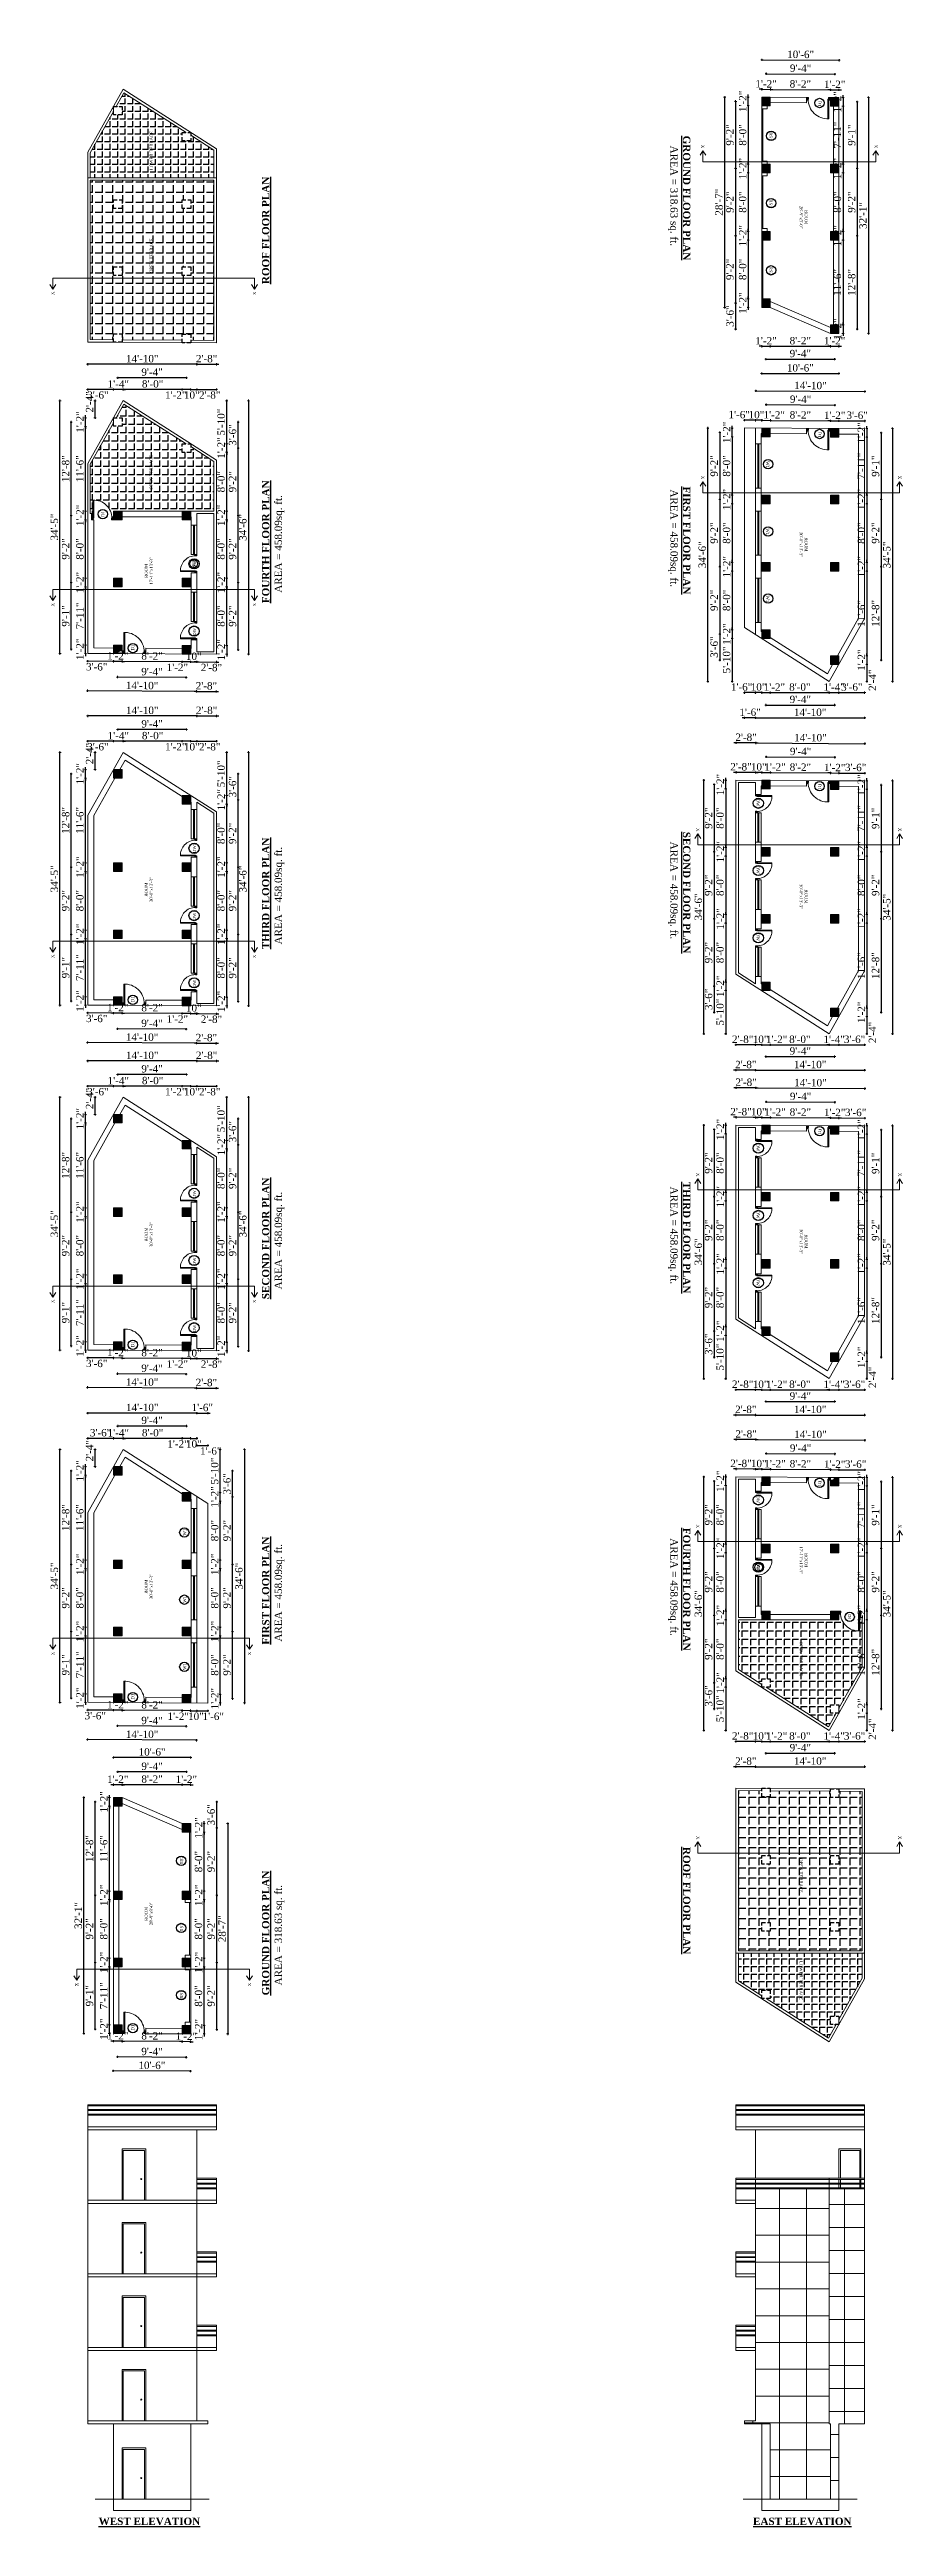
# Model space of a CAD drawing. Header units: inches. Extents: x 4069 to 291496, y -47643 to 12535.
# Drawn here: x 31928 to 33319, y 750 to 4792 of the extents above; entities that cross this region are included whole.
import ezdxf

# ---------------------------------------------------------------- set-up
doc = ezdxf.new("R2010")
doc.units = ezdxf.units.IN
doc.header["$LTSCALE"] = 5
doc.header["$MEASUREMENT"] = 0
doc.linetypes.add('HIDDEN', pattern=[0.375, 0.25, -0.125])
for name, color, linetype, lineweight in [('A-WALL', 7, 'Continuous', 9), ('Dimension', 7, 'Continuous', 18), ('DOOR', 62, 'Continuous', 0)]:
    doc.layers.add(name, color=color, linetype=linetype, lineweight=lineweight)
doc.layers.add('dim line', color=7, linetype='Continuous', lineweight=15, true_color=0xfab2b2)
doc.layers.add('TEXT', color=6, linetype='Continuous')
doc.layers.add('WALL', color=7, linetype='Continuous')
doc.styles.add('ordinary', font='times.ttf')
doc.dimstyles.new('Copy of 96', dxfattribs={"dimtxt": 7, "dimasz": 4, "dimexe": 0.5, "dimexo": 0.5, "dimgap": 3, "dimtad": 1, "dimdec": 1, "dimzin": 11, "dimdsep": 46, "dimlunit": 4, "dimtxsty": 'ordinary', "dimblk": 'OBLIQUE', "dimcen": 0.09, "dimse1": 1, "dimse2": 1, "dimclrt": 6, "dimazin": 0, "dimtfac": 1, "dimtdec": 1, "dimtix": 1, "dimtmove": 2, "dimatfit": 3, "dimldrblk": 'leader', "dimfxl": 0.5, "dimfxlon": 1, "dimtolj": 1, "dimtzin": 0, "dimarcsym": 0})
pattern_1 = [(135, (33647.55626, -22758.75962), (-0.08838834765, -0.08838834765), [])]
pattern_2 = [(135, (33647.55626, -22218.55077), (-0.08838834765, -0.08838834765), [])]
pattern_3 = [(135, (33647.55626, -21643.7062), (-0.08838834765, -0.08838834765), [])]
pattern_4 = [(135, (33647.55626, -21080.73319), (-0.08838834765, -0.08838834765), [])]
pattern_5 = [(135, (33647.55626, -20506.71745), (-0.08838834765, -0.08838834765), [])]
pattern_6 = [(90, (33647.556, -23424.785), (-16.5, 5e-15), [12, -4.5]), (180, (33647.556, -23424.785), (-6e-15, -16.5), [12, -4.5])]
pattern_7 = [(315, (31599.98636, 29027.20772), (0.08838834765, 0.08838834765), [])]
pattern_8 = [(315, (31599.98636, 28486.99887), (0.08838834765, 0.08838834765), [])]
pattern_9 = [(315, (31599.98636, 27912.1543), (0.08838834765, 0.08838834765), [])]
pattern_10 = [(315, (31599.98636, 27349.18129), (0.08838834765, 0.08838834765), [])]
pattern_11 = [(315, (31599.98636, 26775.16555), (0.08838834765, 0.08838834765), [])]
pattern_12 = [(270, (31599.986, 29693.233), (16.5, -7e-15), [12, -4.5]), (360, (31599.986, 29693.233), (8e-15, 16.5), [12, -4.5])]

msp = doc.modelspace()

# ---------------------------------------------------------------- texts
at = {"layer": 'TEXT', "style": 'ordinary'}
for s, rotation, p in [('D1', 269.51423731, (33181.90308, 4708.86203, -0.16904)), ('RS1', 270.00038808, (33101.99884, 4657.31509, -0.16904)), ('X', 270, (32991.29265, 4636.96664, -0.16904)), ('X', 270, (33273.29265, 4636.96664, -0.16904)), ('RS1', 270.00038808, (33101.99884, 4547.69397, -0.16904)), ('RS2', 270.00038808, (33101.99884, 4437.88341, -0.16904)), ('X', 90, (31935.24997, 4391.69886, -58.16904)), ('X', 90, (32264.45386, 4391.69886, -58.16904)), ('D1', 269.51423731, (33181.90308, 4168.65318, -0.16904)), ('X', 270, (32991.29265, 4096.7578, -0.16904)), ('W1', 270.00038808, (33096.97483, 4120.65391, -0.16904)), ('X', 270, (33312.29265, 4096.7578, -0.16904)), ('D1', 90, (32017.06431, 4029.59976, -58.16904)), ('W1', 270.00038808, (33096.97483, 4011.0328, -0.16904)), ('D2', 90.48576269, (32165.61184, 3949.48124, -58.16904)), ('DW1', 90.00038808, (32166.39923, 3945.17438, -58.16904)), ('X', 90, (31935.24997, 3883.52362, -58.16904)), ('X', 90, (32264.45386, 3883.52362, -58.16904)), ('W1', 270.00038808, (33096.97483, 3901.41169, -0.16904)), ('DW1', 90.00038808, (32166.39923, 3835.55326, -58.16904)), ('D1', 89.51423731, (32065.63954, 3811.62824, -58.16904)), ('DW1', 270.00038808, (33081.14339, 3569.88358, -0.16904)), ('D1', 269.51423731, (33181.90308, 3593.80861, -0.16904)), ('X', 270, (32983.08876, 3521.91323, -0.16904)), ('X', 270, (33312.29265, 3521.91323, -0.16904)), ('DW1', 90.00038808, (32166.39923, 3480.9692, -58.16904)), ('DW1', 270.00038808, (33081.14339, 3460.26247, -0.16904)), ('DW1', 90.00038808, (32166.39923, 3371.15865, -58.16904)), ('DW1', 270.00038808, (33081.14339, 3350.45191, -0.16904)), ('X', 90, (31935.24997, 3309.50789, -58.16904)), ('DW1', 90.00038808, (32166.39923, 3261.53753, -58.16904)), ('X', 90, (32264.45386, 3309.50789, -58.16904)), ('D1', 89.51423731, (32065.63954, 3237.61251, -58.16904)), ('DW1', 270.00038808, (33081.14339, 3006.91057, -0.16904)), ('D1', 269.51423731, (33181.90308, 3030.83559, -0.16904)), ('X', 270, (32983.08876, 2958.94021, -0.16904)), ('X', 270, (33312.29265, 2958.94021, -0.16904)), ('DW1', 90.00038808, (32166.39923, 2917.99619, -58.16904)), ('DW1', 270.00038808, (33081.14339, 2897.28945, -0.16904)), ('DW1', 90.00038808, (32166.39923, 2808.18563, -58.16904)), ('X', 90, (31935.24997, 2746.53487, -58.16904)), ('X', 90, (32264.45386, 2746.53487, -58.16904)), ('DW1', 270.00038808, (33081.14339, 2787.4789, -0.16904)), ('DW1', 90.00038808, (32166.39923, 2698.56452, -58.16904)), ('D1', 89.51423731, (32065.63954, 2674.63949, -58.16904)), ('DW1', 270.00038808, (33081.14339, 2432.89484, -0.16904)), ('D1', 269.51423731, (33181.90308, 2456.81986, -0.16904)), ('W1', 90.00038808, (32150.56779, 2367.03641, -58.16904)), ('X', 270, (32983.08876, 2384.92448, -0.16904)), ('X', 270, (33312.29265, 2384.92448, -0.16904)), ('DW1', 270.00038808, (33081.14339, 2323.27372, -0.16904)), ('D2', 270.48576269, (33081.93078, 2318.96686, -0.16904)), ('W1', 90.00038808, (32150.56779, 2257.4153, -58.16904)), ('D1', 270, (33230.47831, 2238.84834, -0.16904)), ('X', 90, (31935.24997, 2171.69031, -58.16904)), ('W1', 90.00038808, (32150.56779, 2147.79419, -58.16904)), ('X', 90, (32256.24997, 2171.69031, -58.16904)), ('D1', 89.51423731, (32065.63954, 2099.79492, -58.16904)), ('X', 270, (32983.08876, 1876.74924, -0.16904)), ('X', 270, (33312.29265, 1876.74924, -0.16904)), ('RS2', 90.00038808, (32145.54378, 1830.56469, -58.16904)), ('RS1', 90.00038808, (32145.54378, 1720.75413, -58.16904)), ('X', 90, (31974.24997, 1631.48146, -58.16904)), ('RS1', 90.00038808, (32145.54378, 1611.13302, -58.16904)), ('X', 90, (32256.24997, 1631.48146, -58.16904)), ('D1', 89.51423731, (32065.63954, 1559.58607, -58.16904))]:
    msp.add_text(s, height=5, rotation=rotation, dxfattribs=at).set_placement(p)
at = {"layer": 'TEXT', "char_height": 5, "attachment_point": 8, "style": 'ordinary'}
for s, insert, rotation in [('LOWER TERRACE', (32096.05507, 4627.48477), 89.99961192), ('ROOM\\P28\'-9"x9\'-0"', (33151.48755, 4518.75169, 58), 269.99961192), ('OPEN TERRACE', (32096.05507, 4456.20936), 89.99961192), ('OPEN TERRACE', (32096.05507, 4102.48593), 89.99961192), ('ROOM\\P30\'-0"x13\'-3"', (33151.48755, 3984.69629, 58), 269.99961192), ('ROOM\\P17\'-11"x13\'-3"', (32096.05507, 3941.45834), 89.99961192), ('ROOM\\P30\'-0"x13\'-3"', (32096.05507, 3421.33958), 89.99961192), ('ROOM\\P30\'-0"x13\'-3"', (33151.48755, 3410.08154, 58), 269.99961192), ('ROOM\\P30\'-0"x13\'-3"', (32096.05507, 2858.36656), 89.99961192), ('ROOM\\P30\'-0"x13\'-3"', (33151.48755, 2847.10852, 58), 269.99961192), ('ROOM\\P17\'-11"x13\'-3"', (33151.48755, 2326.98976, 58), 269.99961192), ('ROOM\\P30\'-0"x13\'-3"', (32096.05507, 2283.75181), 89.99961192), ('OPEN TERRACE', (33151.48755, 2165.96217, 58), 269.99961192), ('OPEN TERRACE', (33151.48755, 1812.23874, 58), 269.99961192), ('ROOM\\P28\'-9"x9\'-0"', (32096.05507, 1749.69641), 89.99961192), ('LOWER TERRACE', (33151.48755, 1640.96333, 58), 269.99961192)]:
    msp.add_mtext_dynamic_manual_height_columns(s, width=101.5687276, gutter_width=1720.71691, heights=[0], dxfattribs=dict(at, insert=insert, rotation=rotation))
at = {"layer": 'TEXT', "char_height": 12, "width": 219.8150831, "attachment_point": 8, "style": 'ordinary'}
for s, insert, rotation in [('{\\fTimes New Roman|b1|i0|c0|p18;\\LGROUND FLOOR PLAN}', (32961.07072, 4550.08923, 58), 269.99961192), ('AREA = 318.63 sq. ft.', (32936.82997, 4553.67399, 58), 269.99961192), ('{\\fTimes New Roman|b1|i0|c0|p18;\\LROOF FLOOR PLAN}', (32286.47339, 4497.18941), 89.99961192), ('{\\fTimes New Roman|b1|i0|c0|p18;\\LFOURTH FLOOR PLAN}', (32286.47339, 3989.01417), 89.99961192), ('AREA = 458.09sq. ft.', (32310.71414, 3985.42941), 89.99961192), ('AREA = 458.09sq. ft.', (32936.82848, 3994.85201, 58), 269.99961192), ('{\\fTimes New Roman|b1|i0|c0|p18;\\LFIRST FLOOR PLAN}', (32961.06923, 3991.26725, 58), 269.99961192), ('{\\fTimes New Roman|b1|i0|c0|p18;\\LTHIRD FLOOR PLAN}', (32286.47339, 3414.99844), 89.99961192), ('AREA = 458.09sq. ft.', (32310.71414, 3411.41368), 89.99961192), ('AREA = 458.09sq. ft.', (32936.82848, 3420.00744, 58), 269.99961192), ('{\\fTimes New Roman|b1|i0|c0|p18;\\LSECOND FLOOR PLAN}', (32961.06923, 3416.42268, 58), 269.99961192), ('{\\fTimes New Roman|b1|i0|c0|p18;\\LSECOND FLOOR PLAN}', (32286.47339, 2852.02542), 89.99961192), ('AREA = 458.09sq. ft.', (32310.71414, 2848.44066), 89.99961192), ('AREA = 458.09sq. ft.', (32936.82848, 2857.03443, 58), 269.99961192), ('{\\fTimes New Roman|b1|i0|c0|p18;\\LTHIRD FLOOR PLAN}', (32961.06923, 2853.44966, 58), 269.99961192), ('{\\fTimes New Roman|b1|i0|c0|p18;\\LFIRST FLOOR PLAN}', (32286.47339, 2277.18085), 89.99961192), ('AREA = 458.09sq. ft.', (32310.71414, 2273.59609), 89.99961192), ('AREA = 458.09sq. ft.', (32936.82848, 2283.01869, 58), 269.99961192), ('{\\fTimes New Roman|b1|i0|c0|p18;\\LFOURTH FLOOR PLAN}', (32961.06923, 2279.43393, 58), 269.99961192), ('{\\fTimes New Roman|b1|i0|c0|p18;\\LGROUND FLOOR PLAN}', (32286.4719, 1718.35887), 89.99961192), ('{\\fTimes New Roman|b1|i0|c0|p18;\\LROOF FLOOR PLAN}', (32961.06923, 1771.25869, 58), 269.99961192), ('AREA = 318.63 sq. ft.', (32310.71265, 1714.77411), 89.99961192), ('{\\fTimes New Roman|b1|i0|c0|p18;\\LWEST ELEVATION}', (32090.50699, 751.95019, -58.16904), 359.99961192), ('{\\fTimes New Roman|b1|i0|c0|p18;\\LEAST ELEVATION}', (33155.88615, 751.95019, -58.16904), 359.99961192)]:
    msp.add_mtext(s, dxfattribs=dict(at, insert=insert, rotation=rotation))

# ---------------------------------------------------------------- blocks, each defined once
blk = doc.blocks.new('A$C27B36B59')
at = {"layer": 'DOOR'}
for p, q in [((0, 4), (0, 0)), ((2.5, 4), (0, 4)), ((0, 0), (3, 0)), ((2.5, 2.5), (2.5, 4)), ((3, 2.5), (2.5, 2.5)), ((3, 0), (3, 2.5))]:
    blk.add_line(p, q, dxfattribs=at)
for centre, radius, start, end in [((-1.4, -0.5), 4.75, 22.1411, 72.838), ((1.3, 2.1), 1.64, 45.138, 144.8948), ((2.2, 0.3), 2.49, 83.3149, 152.658), ((0.1, 0.4), 2.05, 349.4875, 93.6805), ((2, -0.5), 2.01, 58.7447, 166.495), ((-0.1, 0.3), 1.13, 343.542, 86.947), ((2.1, -0.4), 1.17, 38.2816, 160.1519)]:
    blk.add_arc(centre, radius, start, end, dxfattribs=at)
blk = doc.blocks.new('D2')
at = {"layer": 'DOOR'}
for p, q in [((74474, 24047.6), (74474, 24018.1)), ((74474, 24047.6), (74475.5, 24047.6)), ((74475.5, 24047.6), (74475.5, 24018.1))]:
    blk.add_line(p, q, dxfattribs=at)
blk.add_arc((74474, 24047.6), 29.5, 180, 272.9146, dxfattribs=at)
at = {"layer": 'DOOR', "xscale": -1, "rotation": 180}
blk.add_blockref('A$C27B36B59', (74442, 24050.1), dxfattribs=at)
at = {"layer": 'DOOR', "rotation": 180}
blk.add_blockref('A$C27B36B59', (74478, 24050.1), dxfattribs=at)
blk = doc.blocks.new('oblique')
at = {"color": 0, "lineweight": -2}
blk.add_line((0.25, 0.25), (-0.25, -0.25), dxfattribs=at)
at = {"layer": 'dim line', "lineweight": 9}
for p, q in [((-0.4375, 0), (0.4375, 0)), ((0, 0.4375), (0, -0.4375))]:
    blk.add_line(p, q, dxfattribs=at)
blk = doc.blocks.new('*D995')
at = {"layer": 'A-WALL', "color": 0, "lineweight": -2, "ltscale": 50, "transparency": 16777216}
for p, q in [((32179.8, 1567.7), (32179.8, 1571.7)), ((32179.8, 1567.7), (32179.8, 1553.7)), ((32179.8, 1553.7), (32179.8, 1549.7))]:
    blk.add_line(p, q, dxfattribs=at)
at = {"layer": 'Defpoints', "color": 0, "ltscale": 50, "transparency": 16777216}
for p in [(32157.8, 1567.7, -58.2), (32157.8, 1553.7, -58.2), (32179.8, 1553.7)]:
    blk.add_point(p, dxfattribs=at)
at = {"layer": 'A-WALL', "color": 0, "lineweight": -2, "ltscale": 50, "transparency": 16777216, "xscale": 4, "yscale": 4, "zscale": 4}
for p, rotation in [((32179.8, 1567.7), 270), ((32179.8, 1553.7), 90)]:
    blk.add_blockref('oblique', p, dxfattribs=dict(at, rotation=rotation))
at = {"layer": 'A-WALL', "color": 6, "ltscale": 50, "transparency": 16777216, "insert": (32170.8, 1560.7), "char_height": 12, "attachment_point": 5, "rotation": 90, "style": 'ordinary'}
blk.add_mtext('\\A1;1\'-2"', dxfattribs=at)
blk = doc.blocks.new('_OBLIQUE')
at = {"color": 0, "linetype": 'ByBlock'}
blk.add_line((-0.5, -0.5), (0.5, 0.5), dxfattribs=at)
blk = doc.blocks.new('leader')
at = {"layer": 'Dimension'}
for p, q in [((-4.4, 0), (4.4, 0)), ((0, -4.3), (0, 4.3))]:
    blk.add_line(p, q, dxfattribs=at)
blk = doc.blocks.new('*D996')
at = {"layer": 'A-WALL', "color": 0, "lineweight": -2, "ltscale": 5, "transparency": 16777216}
blk.add_line((32179.8, 1567.7), (32179.8, 1663.3), dxfattribs=at)
at = {"layer": 'Defpoints', "color": 0, "ltscale": 5, "transparency": 16777216}
for p in [(32157.8, 1663.3, -58.2), (32179.8, 1663.3), (32157.8, 1567.7, -58.2)]:
    blk.add_point(p, dxfattribs=at)
at = {"layer": 'A-WALL', "color": 0, "lineweight": -2, "ltscale": 5, "transparency": 16777216, "xscale": 4, "yscale": 4, "zscale": 4}
for p, rotation in [((32179.8, 1663.3), 90), ((32179.8, 1567.7), 270)]:
    blk.add_blockref('oblique', p, dxfattribs=dict(at, rotation=rotation))
at = {"layer": 'A-WALL', "color": 6, "ltscale": 5, "transparency": 16777216, "insert": (32170.7, 1615.5), "char_height": 12, "attachment_point": 5, "rotation": 90, "style": 'ordinary'}
blk.add_mtext('\\A1;8\'-0"', dxfattribs=at)
blk = doc.blocks.new('*D997')
at = {"layer": 'A-WALL', "color": 0, "lineweight": -2, "ltscale": 5, "transparency": 16777216}
for p, q in [((32179.8, 1677.3), (32179.8, 1681.3)), ((32179.8, 1663.3), (32179.8, 1677.3)), ((32179.8, 1663.3), (32179.8, 1659.3))]:
    blk.add_line(p, q, dxfattribs=at)
at = {"layer": 'Defpoints', "color": 0, "ltscale": 5, "transparency": 16777216}
for p in [(32157.8, 1677.3, -58.2), (32157.8, 1663.3, -58.2), (32179.8, 1677.3)]:
    blk.add_point(p, dxfattribs=at)
at = {"layer": 'A-WALL', "color": 0, "lineweight": -2, "ltscale": 5, "transparency": 16777216, "xscale": 4, "yscale": 4, "zscale": 4}
for p, rotation in [((32179.8, 1677.3), 270), ((32179.8, 1663.3), 90)]:
    blk.add_blockref('oblique', p, dxfattribs=dict(at, rotation=rotation))
at = {"layer": 'A-WALL', "color": 6, "ltscale": 5, "transparency": 16777216, "insert": (32170.8, 1670.3), "char_height": 12, "attachment_point": 5, "rotation": 90, "style": 'ordinary'}
blk.add_mtext('\\A1;1\'-2"', dxfattribs=at)
blk = doc.blocks.new('*D998')
at = {"layer": 'A-WALL', "color": 0, "lineweight": -2, "ltscale": 5, "transparency": 16777216}
blk.add_line((32179.8, 1677.3), (32179.8, 1772.9), dxfattribs=at)
at = {"layer": 'Defpoints', "color": 0, "ltscale": 5, "transparency": 16777216}
for p in [(32157.8, 1772.9, -58.2), (32179.8, 1772.9), (32157.8, 1677.3, -58.2)]:
    blk.add_point(p, dxfattribs=at)
at = {"layer": 'A-WALL', "color": 0, "lineweight": -2, "ltscale": 5, "transparency": 16777216, "xscale": 4, "yscale": 4, "zscale": 4}
for p, rotation in [((32179.8, 1772.9), 90), ((32179.8, 1677.3), 270)]:
    blk.add_blockref('oblique', p, dxfattribs=dict(at, rotation=rotation))
at = {"layer": 'A-WALL', "color": 6, "ltscale": 5, "transparency": 16777216, "insert": (32170.7, 1725.1), "char_height": 12, "attachment_point": 5, "rotation": 90, "style": 'ordinary'}
blk.add_mtext('\\A1;8\'-0"', dxfattribs=at)
blk = doc.blocks.new('*D999')
at = {"layer": 'A-WALL', "color": 0, "lineweight": -2, "ltscale": 5, "transparency": 16777216}
for p, q in [((32179.8, 1786.9), (32179.8, 1790.9)), ((32179.8, 1772.9), (32179.8, 1786.9)), ((32179.8, 1772.9), (32179.8, 1768.9))]:
    blk.add_line(p, q, dxfattribs=at)
at = {"layer": 'Defpoints', "color": 0, "ltscale": 5, "transparency": 16777216}
for p in [(32157.8, 1786.9, -58.2), (32179.8, 1786.9), (32157.8, 1772.9, -58.2)]:
    blk.add_point(p, dxfattribs=at)
at = {"layer": 'A-WALL', "color": 0, "lineweight": -2, "ltscale": 5, "transparency": 16777216, "xscale": 4, "yscale": 4, "zscale": 4}
for p, rotation in [((32179.8, 1786.9), 270), ((32179.8, 1772.9), 90)]:
    blk.add_blockref('oblique', p, dxfattribs=dict(at, rotation=rotation))
at = {"layer": 'A-WALL', "color": 6, "ltscale": 5, "transparency": 16777216, "insert": (32170.8, 1779.9), "char_height": 12, "attachment_point": 5, "rotation": 90, "style": 'ordinary'}
blk.add_mtext('\\A1;1\'-2"', dxfattribs=at)
blk = doc.blocks.new('*D1000')
at = {"layer": 'A-WALL', "color": 0, "lineweight": -2, "ltscale": 5, "transparency": 16777216}
blk.add_line((32179.8, 1786.9), (32179.8, 1882.9), dxfattribs=at)
at = {"layer": 'Defpoints', "color": 0, "ltscale": 5, "transparency": 16777216}
for p in [(32157.8, 1882.9), (32179.8, 1882.9), (32157.8, 1786.9, -58.2)]:
    blk.add_point(p, dxfattribs=at)
at = {"layer": 'A-WALL', "color": 0, "lineweight": -2, "ltscale": 5, "transparency": 16777216, "xscale": 4, "yscale": 4, "zscale": 4}
for p, rotation in [((32179.8, 1882.9), 90), ((32179.8, 1786.9), 270)]:
    blk.add_blockref('oblique', p, dxfattribs=dict(at, rotation=rotation))
at = {"layer": 'A-WALL', "color": 6, "ltscale": 5, "transparency": 16777216, "insert": (32170.7, 1834.9), "char_height": 12, "attachment_point": 5, "rotation": 90, "style": 'ordinary'}
blk.add_mtext('\\A1;8\'-0"', dxfattribs=at)
blk = doc.blocks.new('*D1001')
at = {"layer": 'A-WALL', "color": 0, "lineweight": -2, "ltscale": 5, "transparency": 16777216}
for p, q in [((32179.8, 1896.9), (32179.8, 1900.9)), ((32179.8, 1882.9), (32179.8, 1896.9)), ((32179.8, 1882.9), (32179.8, 1878.9))]:
    blk.add_line(p, q, dxfattribs=at)
at = {"layer": 'Defpoints', "color": 0, "ltscale": 5, "transparency": 16777216}
for p in [(32157.8, 1896.9, -58.2), (32157.8, 1882.9), (32179.8, 1896.9)]:
    blk.add_point(p, dxfattribs=at)
at = {"layer": 'A-WALL', "color": 0, "lineweight": -2, "ltscale": 5, "transparency": 16777216, "xscale": 4, "yscale": 4, "zscale": 4}
for p, rotation in [((32179.8, 1896.9), 270), ((32179.8, 1882.9), 90)]:
    blk.add_blockref('oblique', p, dxfattribs=dict(at, rotation=rotation))
at = {"layer": 'A-WALL', "color": 6, "ltscale": 5, "transparency": 16777216, "insert": (32170.8, 1889.9), "char_height": 12, "attachment_point": 5, "rotation": 90, "style": 'ordinary'}
blk.add_mtext('\\A1;1\'-2"', dxfattribs=at)
blk = doc.blocks.new('*D905')
at = {"layer": 'A-WALL', "color": 0, "lineweight": -2, "ltscale": 5, "transparency": 16777216}
blk.add_line((32200.4, 1560.7), (32200.4, 1670.3), dxfattribs=at)
at = {"layer": 'Defpoints', "color": 0, "ltscale": 5, "transparency": 16777216}
for p in [(32150.8, 1670.3, -58.2), (32200.4, 1670.3), (32150.8, 1560.7, -58.2)]:
    blk.add_point(p, dxfattribs=at)
at = {"layer": 'A-WALL', "color": 0, "lineweight": -2, "ltscale": 5, "transparency": 16777216, "xscale": 4, "yscale": 4, "zscale": 4}
for p, rotation in [((32200.4, 1670.3), 90), ((32200.4, 1560.7), 270)]:
    blk.add_blockref('oblique', p, dxfattribs=dict(at, rotation=rotation))
at = {"layer": 'A-WALL', "color": 6, "ltscale": 5, "transparency": 16777216, "insert": (32191.3, 1615.5), "char_height": 12, "attachment_point": 5, "rotation": 90, "style": 'ordinary'}
blk.add_mtext('\\A1;9\'-2"', dxfattribs=at)
blk = doc.blocks.new('*D1002')
at = {"layer": 'A-WALL', "color": 0, "lineweight": -2, "ltscale": 5, "transparency": 16777216}
blk.add_line((32200.4, 1670.3), (32200.4, 1779.9), dxfattribs=at)
at = {"layer": 'Defpoints', "color": 0, "ltscale": 5, "transparency": 16777216}
for p in [(32150.8, 1779.9, -58.2), (32200.4, 1779.9), (32150.8, 1670.3, -58.2)]:
    blk.add_point(p, dxfattribs=at)
at = {"layer": 'A-WALL', "color": 0, "lineweight": -2, "ltscale": 5, "transparency": 16777216, "xscale": 4, "yscale": 4, "zscale": 4}
for p, rotation in [((32200.4, 1779.9), 90), ((32200.4, 1670.3), 270)]:
    blk.add_blockref('oblique', p, dxfattribs=dict(at, rotation=rotation))
at = {"layer": 'A-WALL', "color": 6, "ltscale": 5, "transparency": 16777216, "insert": (32191.3, 1725.1), "char_height": 12, "attachment_point": 5, "rotation": 90, "style": 'ordinary'}
blk.add_mtext('\\A1;9\'-2"', dxfattribs=at)
blk = doc.blocks.new('*D1003')
at = {"layer": 'A-WALL', "color": 0, "lineweight": -2, "ltscale": 5, "transparency": 16777216}
blk.add_line((32200.4, 1779.9), (32200.4, 1889.9), dxfattribs=at)
at = {"layer": 'Defpoints', "color": 0, "ltscale": 5, "transparency": 16777216}
for p in [(32150.8, 1889.9, -58.2), (32200.4, 1889.9), (32150.8, 1779.9, -58.2)]:
    blk.add_point(p, dxfattribs=at)
at = {"layer": 'A-WALL', "color": 0, "lineweight": -2, "ltscale": 5, "transparency": 16777216, "xscale": 4, "yscale": 4, "zscale": 4}
for p, rotation in [((32200.4, 1889.9), 90), ((32200.4, 1779.9), 270)]:
    blk.add_blockref('oblique', p, dxfattribs=dict(at, rotation=rotation))
at = {"layer": 'A-WALL', "color": 6, "ltscale": 5, "transparency": 16777216, "insert": (32191.3, 1834.9), "char_height": 12, "attachment_point": 5, "rotation": 90, "style": 'ordinary'}
blk.add_mtext('\\A1;9\'-2"', dxfattribs=at)
blk = doc.blocks.new('*D1004')
at = {"layer": 'A-WALL', "color": 0, "lineweight": -2, "ltscale": 5, "transparency": 16777216}
blk.add_line((32218.3, 1896.9), (32218.3, 1553.6), dxfattribs=at)
at = {"layer": 'Defpoints', "color": 0, "ltscale": 5, "transparency": 16777216}
for p in [(32157.8, 1896.9, -58.2), (32157.8, 1553.6, -58.2), (32218.3, 1553.6)]:
    blk.add_point(p, dxfattribs=at)
at = {"layer": 'A-WALL', "color": 0, "lineweight": -2, "ltscale": 5, "transparency": 16777216, "xscale": 4, "yscale": 4, "zscale": 4}
for p, rotation in [((32218.3, 1896.9), 90), ((32218.3, 1553.6), 270)]:
    blk.add_blockref('oblique', p, dxfattribs=dict(at, rotation=rotation))
at = {"layer": 'A-WALL', "color": 6, "ltscale": 5, "transparency": 16777216, "insert": (32209.2, 1725.3), "char_height": 12, "attachment_point": 5, "rotation": 90, "style": 'ordinary'}
blk.add_mtext('\\A1;28\'-7"', dxfattribs=at)
blk = doc.blocks.new('*D1005')
at = {"layer": 'A-WALL', "color": 0, "lineweight": -2, "ltscale": 50, "transparency": 16777216}
for p, q in [((32025.1, 1568.4), (32025.1, 1572.4)), ((32025.1, 1554.4), (32025.1, 1568.4)), ((32025.1, 1554.4), (32025.1, 1550.4))]:
    blk.add_line(p, q, dxfattribs=at)
at = {"layer": 'Defpoints', "color": 0, "ltscale": 50, "transparency": 16777216}
for p in [(32025.1, 1568.4), (32031.8, 1568.4, -58.2), (32031.8, 1554.4, -58.2)]:
    blk.add_point(p, dxfattribs=at)
at = {"layer": 'A-WALL', "color": 0, "lineweight": -2, "ltscale": 50, "transparency": 16777216, "xscale": 4, "yscale": 4, "zscale": 4}
for p, rotation in [((32025.1, 1568.4), 270), ((32025.1, 1554.4), 90)]:
    blk.add_blockref('oblique', p, dxfattribs=dict(at, rotation=rotation))
at = {"layer": 'A-WALL', "color": 6, "ltscale": 50, "transparency": 16777216, "insert": (32016.1, 1561.4), "char_height": 12, "attachment_point": 5, "rotation": 90, "style": 'ordinary'}
blk.add_mtext('\\A1;1\'-2"', dxfattribs=at)
blk = doc.blocks.new('*D1006')
at = {"layer": 'A-WALL', "color": 0, "lineweight": -2, "ltscale": 5, "transparency": 16777216}
blk.add_line((32025.1, 1568.4), (32025.1, 1663.3), dxfattribs=at)
at = {"layer": 'Defpoints', "color": 0, "ltscale": 5, "transparency": 16777216}
for p in [(32025.1, 1663.3), (32031.8, 1663.3, -58.2), (32031.8, 1568.4, -58.2)]:
    blk.add_point(p, dxfattribs=at)
at = {"layer": 'A-WALL', "color": 0, "lineweight": -2, "ltscale": 5, "transparency": 16777216, "xscale": 4, "yscale": 4, "zscale": 4}
for p, rotation in [((32025.1, 1663.3), 90), ((32025.1, 1568.4), 270)]:
    blk.add_blockref('oblique', p, dxfattribs=dict(at, rotation=rotation))
at = {"layer": 'A-WALL', "color": 6, "ltscale": 5, "transparency": 16777216, "insert": (32016, 1615.9), "char_height": 12, "attachment_point": 5, "rotation": 90, "style": 'ordinary'}
blk.add_mtext('\\A1;7\'-11"', dxfattribs=at)
blk = doc.blocks.new('*D1007')
at = {"layer": 'A-WALL', "color": 0, "lineweight": -2, "ltscale": 5, "transparency": 16777216}
for p, q in [((32025.1, 1677.3), (32025.1, 1681.3)), ((32025.1, 1663.3), (32025.1, 1677.3)), ((32025.1, 1663.3), (32025.1, 1659.3))]:
    blk.add_line(p, q, dxfattribs=at)
at = {"layer": 'Defpoints', "color": 0, "ltscale": 5, "transparency": 16777216}
for p in [(32025.1, 1677.3), (32031.8, 1677.3, -58.2), (32031.8, 1663.3, -58.2)]:
    blk.add_point(p, dxfattribs=at)
at = {"layer": 'A-WALL', "color": 0, "lineweight": -2, "ltscale": 5, "transparency": 16777216, "xscale": 4, "yscale": 4, "zscale": 4}
for p, rotation in [((32025.1, 1677.3), 270), ((32025.1, 1663.3), 90)]:
    blk.add_blockref('oblique', p, dxfattribs=dict(at, rotation=rotation))
at = {"layer": 'A-WALL', "color": 6, "ltscale": 5, "transparency": 16777216, "insert": (32016.1, 1670.3), "char_height": 12, "attachment_point": 5, "rotation": 90, "style": 'ordinary'}
blk.add_mtext('\\A1;1\'-2"', dxfattribs=at)
blk = doc.blocks.new('*D1008')
at = {"layer": 'A-WALL', "color": 0, "lineweight": -2, "ltscale": 5, "transparency": 16777216}
blk.add_line((32025.1, 1677.3), (32025.1, 1772.9), dxfattribs=at)
at = {"layer": 'Defpoints', "color": 0, "ltscale": 5, "transparency": 16777216}
for p in [(32025.1, 1772.9), (32031.8, 1772.9, -58.2), (32031.8, 1677.3, -58.2)]:
    blk.add_point(p, dxfattribs=at)
at = {"layer": 'A-WALL', "color": 0, "lineweight": -2, "ltscale": 5, "transparency": 16777216, "xscale": 4, "yscale": 4, "zscale": 4}
for p, rotation in [((32025.1, 1772.9), 90), ((32025.1, 1677.3), 270)]:
    blk.add_blockref('oblique', p, dxfattribs=dict(at, rotation=rotation))
at = {"layer": 'A-WALL', "color": 6, "ltscale": 5, "transparency": 16777216, "insert": (32016, 1725.1), "char_height": 12, "attachment_point": 5, "rotation": 90, "style": 'ordinary'}
blk.add_mtext('\\A1;8\'-0"', dxfattribs=at)
blk = doc.blocks.new('*D1009')
at = {"layer": 'A-WALL', "color": 0, "lineweight": -2, "ltscale": 5, "transparency": 16777216}
for p, q in [((32025.1, 1786.9), (32025.1, 1790.9)), ((32025.1, 1772.9), (32025.1, 1786.9)), ((32025.1, 1772.9), (32025.1, 1768.9))]:
    blk.add_line(p, q, dxfattribs=at)
at = {"layer": 'Defpoints', "color": 0, "ltscale": 5, "transparency": 16777216}
for p in [(32025.1, 1786.9), (32031.8, 1786.9, -58.2), (32031.8, 1772.9, -58.2)]:
    blk.add_point(p, dxfattribs=at)
at = {"layer": 'A-WALL', "color": 0, "lineweight": -2, "ltscale": 5, "transparency": 16777216, "xscale": 4, "yscale": 4, "zscale": 4}
for p, rotation in [((32025.1, 1786.9), 270), ((32025.1, 1772.9), 90)]:
    blk.add_blockref('oblique', p, dxfattribs=dict(at, rotation=rotation))
at = {"layer": 'A-WALL', "color": 6, "ltscale": 5, "transparency": 16777216, "insert": (32016.1, 1779.9), "char_height": 12, "attachment_point": 5, "rotation": 90, "style": 'ordinary'}
blk.add_mtext('\\A1;1\'-2"', dxfattribs=at)
blk = doc.blocks.new('*D1010')
at = {"layer": 'A-WALL', "color": 0, "lineweight": -2, "ltscale": 5, "transparency": 16777216}
blk.add_line((32025.1, 1786.9), (32025.1, 1925.4), dxfattribs=at)
at = {"layer": 'Defpoints', "color": 0, "ltscale": 5, "transparency": 16777216}
for p in [(32025.1, 1925.4), (32031.8, 1925.4, -58.2), (32031.8, 1786.9, -58.2)]:
    blk.add_point(p, dxfattribs=at)
at = {"layer": 'A-WALL', "color": 0, "lineweight": -2, "ltscale": 5, "transparency": 16777216, "xscale": 4, "yscale": 4, "zscale": 4}
for p, rotation in [((32025.1, 1925.4), 90), ((32025.1, 1786.9), 270)]:
    blk.add_blockref('oblique', p, dxfattribs=dict(at, rotation=rotation))
at = {"layer": 'A-WALL', "color": 6, "ltscale": 5, "transparency": 16777216, "insert": (32016, 1856.2), "char_height": 12, "attachment_point": 5, "rotation": 90, "style": 'ordinary'}
blk.add_mtext('\\A1;11\'-6"', dxfattribs=at)
blk = doc.blocks.new('*D1011')
at = {"layer": 'A-WALL', "color": 0, "lineweight": -2, "ltscale": 5, "transparency": 16777216}
for p, q in [((32025.1, 1939.4), (32025.1, 1943.4)), ((32025.1, 1925.4), (32025.1, 1939.4)), ((32025.1, 1925.4), (32025.1, 1921.4))]:
    blk.add_line(p, q, dxfattribs=at)
at = {"layer": 'Defpoints', "color": 0, "ltscale": 5, "transparency": 16777216}
for p in [(32025.1, 1939.4), (32031.8, 1939.4, -58.2), (32031.8, 1925.4, -58.2)]:
    blk.add_point(p, dxfattribs=at)
at = {"layer": 'A-WALL', "color": 0, "lineweight": -2, "ltscale": 5, "transparency": 16777216, "xscale": 4, "yscale": 4, "zscale": 4}
for p, rotation in [((32025.1, 1939.4), 270), ((32025.1, 1925.4), 90)]:
    blk.add_blockref('oblique', p, dxfattribs=dict(at, rotation=rotation))
at = {"layer": 'A-WALL', "color": 6, "ltscale": 5, "transparency": 16777216, "insert": (32016.1, 1932.4), "char_height": 12, "attachment_point": 5, "rotation": 90, "style": 'ordinary'}
blk.add_mtext('\\A1;1\'-2"', dxfattribs=at)
blk = doc.blocks.new('*D906')
at = {"layer": 'A-WALL', "color": 0, "lineweight": -2, "ltscale": 5, "transparency": 16777216}
blk.add_line((32001.9, 1561.4), (32001.9, 1670.3), dxfattribs=at)
at = {"layer": 'Defpoints', "color": 0, "ltscale": 5, "transparency": 16777216}
for p in [(32001.9, 1670.3), (32038.8, 1670.3, -58.2), (32038.8, 1561.4, -58.2)]:
    blk.add_point(p, dxfattribs=at)
at = {"layer": 'A-WALL', "color": 0, "lineweight": -2, "ltscale": 5, "transparency": 16777216, "xscale": 4, "yscale": 4, "zscale": 4}
for p, rotation in [((32001.9, 1670.3), 90), ((32001.9, 1561.4), 270)]:
    blk.add_blockref('oblique', p, dxfattribs=dict(at, rotation=rotation))
at = {"layer": 'A-WALL', "color": 6, "ltscale": 5, "transparency": 16777216, "insert": (31992.8, 1615.9), "char_height": 12, "attachment_point": 5, "rotation": 90, "style": 'ordinary'}
blk.add_mtext('\\A1;9\'-1"', dxfattribs=at)
blk = doc.blocks.new('*D1012')
at = {"layer": 'A-WALL', "color": 0, "lineweight": -2, "ltscale": 5, "transparency": 16777216}
blk.add_line((32001.9, 1670.3), (32001.9, 1779.9), dxfattribs=at)
at = {"layer": 'Defpoints', "color": 0, "ltscale": 5, "transparency": 16777216}
for p in [(32001.9, 1779.9), (32038.8, 1779.9, -58.2), (32038.8, 1670.3, -58.2)]:
    blk.add_point(p, dxfattribs=at)
at = {"layer": 'A-WALL', "color": 0, "lineweight": -2, "ltscale": 5, "transparency": 16777216, "xscale": 4, "yscale": 4, "zscale": 4}
for p, rotation in [((32001.9, 1779.9), 90), ((32001.9, 1670.3), 270)]:
    blk.add_blockref('oblique', p, dxfattribs=dict(at, rotation=rotation))
at = {"layer": 'A-WALL', "color": 6, "ltscale": 5, "transparency": 16777216, "insert": (31992.8, 1725.1), "char_height": 12, "attachment_point": 5, "rotation": 90, "style": 'ordinary'}
blk.add_mtext('\\A1;9\'-2"', dxfattribs=at)
blk = doc.blocks.new('*D1013')
at = {"layer": 'A-WALL', "color": 0, "lineweight": -2, "ltscale": 5, "transparency": 16777216}
blk.add_line((32001.9, 1779.9), (32001.9, 1932.4), dxfattribs=at)
at = {"layer": 'Defpoints', "color": 0, "ltscale": 5, "transparency": 16777216}
for p in [(32001.9, 1932.4), (32038.8, 1932.4, -58.2), (32038.8, 1779.9, -58.2)]:
    blk.add_point(p, dxfattribs=at)
at = {"layer": 'A-WALL', "color": 0, "lineweight": -2, "ltscale": 5, "transparency": 16777216, "xscale": 4, "yscale": 4, "zscale": 4}
for p, rotation in [((32001.9, 1932.4), 90), ((32001.9, 1779.9), 270)]:
    blk.add_blockref('oblique', p, dxfattribs=dict(at, rotation=rotation))
at = {"layer": 'A-WALL', "color": 6, "ltscale": 5, "transparency": 16777216, "insert": (31992.8, 1856.2), "char_height": 12, "attachment_point": 5, "rotation": 90, "style": 'ordinary'}
blk.add_mtext('\\A1;12\'-8"', dxfattribs=at)
blk = doc.blocks.new('*D1014')
at = {"layer": 'A-WALL', "color": 0, "lineweight": -2, "ltscale": 5, "transparency": 16777216}
blk.add_line((31983.5, 1554.4), (31983.5, 1939.4), dxfattribs=at)
at = {"layer": 'Defpoints', "color": 0, "ltscale": 5, "transparency": 16777216}
for p in [(31983.5, 1939.4), (32031.8, 1939.4, -58.2), (32031.8, 1554.4, -58.2)]:
    blk.add_point(p, dxfattribs=at)
at = {"layer": 'A-WALL', "color": 0, "lineweight": -2, "ltscale": 5, "transparency": 16777216, "xscale": 4, "yscale": 4, "zscale": 4}
for p, rotation in [((31983.5, 1939.4), 90), ((31983.5, 1554.4), 270)]:
    blk.add_blockref('oblique', p, dxfattribs=dict(at, rotation=rotation))
at = {"layer": 'A-WALL', "color": 6, "ltscale": 5, "transparency": 16777216, "insert": (31974.4, 1746.9), "char_height": 12, "attachment_point": 5, "rotation": 90, "style": 'ordinary'}
blk.add_mtext('\\A1;32\'-1"', dxfattribs=at)
blk = doc.blocks.new('*D1015')
at = {"layer": 'A-WALL', "color": 0, "lineweight": -2, "ltscale": 50, "transparency": 16777216}
for p, q in [((32143.8, 1541.1), (32139.8, 1541.1)), ((32157.8, 1541), (32143.8, 1541.1)), ((32157.8, 1541), (32161.8, 1541))]:
    blk.add_line(p, q, dxfattribs=at)
at = {"layer": 'Defpoints', "color": 0, "ltscale": 50, "transparency": 16777216}
for p in [(32143.8, 1553.7, -58.2), (32143.8, 1541.1), (32157.8, 1553.6, -58.2)]:
    blk.add_point(p, dxfattribs=at)
at = {"layer": 'A-WALL', "color": 0, "lineweight": -2, "ltscale": 50, "transparency": 16777216, "xscale": 4, "yscale": 4, "zscale": 4}
for p, rotation in [((32143.8, 1541.1), 359.6259071472626), ((32157.8, 1541), 179.6259071472626)]:
    blk.add_blockref('oblique', p, dxfattribs=dict(at, rotation=rotation))
at = {"layer": 'A-WALL', "color": 6, "ltscale": 50, "transparency": 16777216, "insert": (32150.8, 1550), "char_height": 12, "attachment_point": 5, "rotation": 359.6259, "style": 'ordinary'}
blk.add_mtext('\\A1;1\'-2"', dxfattribs=at)
blk = doc.blocks.new('*D907')
at = {"layer": 'A-WALL', "color": 0, "lineweight": -2, "ltscale": 5, "transparency": 16777216}
blk.add_line((32143.8, 1541.1), (32045.8, 1541.7), dxfattribs=at)
at = {"layer": 'Defpoints', "color": 0, "ltscale": 5, "transparency": 16777216}
for p in [(32045.8, 1554.4, -58.2), (32045.8, 1541.7), (32143.8, 1553.7, -58.2)]:
    blk.add_point(p, dxfattribs=at)
at = {"layer": 'A-WALL', "color": 0, "lineweight": -2, "ltscale": 5, "transparency": 16777216, "xscale": 4, "yscale": 4, "zscale": 4}
for p, rotation in [((32045.8, 1541.7), 179.6259071471166), ((32143.8, 1541.1), 359.6259071471167)]:
    blk.add_blockref('oblique', p, dxfattribs=dict(at, rotation=rotation))
at = {"layer": 'A-WALL', "color": 6, "ltscale": 5, "transparency": 16777216, "insert": (32094.8, 1550.5), "char_height": 12, "attachment_point": 5, "rotation": 359.6259, "style": 'ordinary'}
blk.add_mtext('\\A1;8\'-2"', dxfattribs=at)
blk = doc.blocks.new('*D1016')
at = {"layer": 'A-WALL', "color": 0, "lineweight": -2, "ltscale": 5, "transparency": 16777216}
for p, q in [((32031.8, 1541.8), (32027.8, 1541.8)), ((32045.8, 1541.7), (32031.8, 1541.8)), ((32045.8, 1541.7), (32049.8, 1541.7))]:
    blk.add_line(p, q, dxfattribs=at)
at = {"layer": 'Defpoints', "color": 0, "ltscale": 5, "transparency": 16777216}
for p in [(32031.8, 1554.4, -58.2), (32031.8, 1541.8), (32045.8, 1554.4, -58.2)]:
    blk.add_point(p, dxfattribs=at)
at = {"layer": 'A-WALL', "color": 0, "lineweight": -2, "ltscale": 5, "transparency": 16777216, "xscale": 4, "yscale": 4, "zscale": 4}
for p, rotation in [((32031.8, 1541.8), 359.6259071471167), ((32045.8, 1541.7), 179.6259071471166)]:
    blk.add_blockref('oblique', p, dxfattribs=dict(at, rotation=rotation))
at = {"layer": 'A-WALL', "color": 6, "ltscale": 5, "transparency": 16777216, "insert": (32038.8, 1550.8), "char_height": 12, "attachment_point": 5, "rotation": 359.6259, "style": 'ordinary'}
blk.add_mtext('\\A1;1\'-2"', dxfattribs=at)
blk = doc.blocks.new('*D908')
at = {"layer": 'A-WALL', "color": 0, "lineweight": -2, "ltscale": 5, "transparency": 16777216}
blk.add_line((32150.5, 1515.4), (32038.5, 1516.2), dxfattribs=at)
at = {"layer": 'Defpoints', "color": 0, "ltscale": 5, "transparency": 16777216}
for p in [(32038.8, 1561.4, -58.2), (32150.8, 1560.7, -58.2), (32038.5, 1516.2)]:
    blk.add_point(p, dxfattribs=at)
at = {"layer": 'A-WALL', "color": 0, "lineweight": -2, "ltscale": 5, "transparency": 16777216, "xscale": 4, "yscale": 4, "zscale": 4}
for p, rotation in [((32038.5, 1516.2), 179.6259071471166), ((32150.5, 1515.4), 359.6259071471167)]:
    blk.add_blockref('oblique', p, dxfattribs=dict(at, rotation=rotation))
at = {"layer": 'A-WALL', "color": 6, "ltscale": 5, "transparency": 16777216, "insert": (32094.6, 1524.9), "char_height": 12, "attachment_point": 5, "rotation": 359.6259, "style": 'ordinary'}
blk.add_mtext('\\A1;9\'-4"', dxfattribs=at)
blk = doc.blocks.new('*D909')
at = {"layer": 'A-WALL', "color": 0, "lineweight": -2, "ltscale": 5, "transparency": 16777216}
blk.add_line((32157.4, 1492.8), (32031.4, 1493.6), dxfattribs=at)
at = {"layer": 'Defpoints', "color": 0, "ltscale": 5, "transparency": 16777216}
for p in [(32031.8, 1554.4, -58.2), (32157.8, 1553.6, -58.2), (32031.4, 1493.6)]:
    blk.add_point(p, dxfattribs=at)
at = {"layer": 'A-WALL', "color": 0, "lineweight": -2, "ltscale": 5, "transparency": 16777216, "xscale": 4, "yscale": 4, "zscale": 4}
for p, rotation in [((32031.4, 1493.6), 179.6259071471166), ((32157.4, 1492.8), 359.6259071471167)]:
    blk.add_blockref('oblique', p, dxfattribs=dict(at, rotation=rotation))
at = {"layer": 'A-WALL', "color": 6, "ltscale": 5, "transparency": 16777216, "insert": (32094.5, 1502.3), "char_height": 12, "attachment_point": 5, "rotation": 359.6259, "style": 'ordinary'}
blk.add_mtext('\\A1;10\'-6"', dxfattribs=at)
blk = doc.blocks.new('*D1017')
at = {"layer": 'A-WALL', "color": 0, "lineweight": -2, "ltscale": 50, "transparency": 16777216}
for p, q in [((32206.1, 2107.9), (32206.1, 2111.9)), ((32206.1, 2107.9), (32206.1, 2093.9)), ((32206.1, 2093.9), (32206.1, 2089.9))]:
    blk.add_line(p, q, dxfattribs=at)
at = {"layer": 'Defpoints', "color": 0, "ltscale": 50, "transparency": 16777216}
for p in [(32157.8, 2107.9, -58.2), (32157.8, 2093.9, -58.2), (32206.1, 2093.9)]:
    blk.add_point(p, dxfattribs=at)
at = {"layer": 'A-WALL', "color": 0, "lineweight": -2, "ltscale": 50, "transparency": 16777216, "xscale": 4, "yscale": 4, "zscale": 4}
for p, rotation in [((32206.1, 2107.9), 270), ((32206.1, 2093.9), 90)]:
    blk.add_blockref('oblique', p, dxfattribs=dict(at, rotation=rotation))
at = {"layer": 'A-WALL', "color": 6, "ltscale": 50, "transparency": 16777216, "insert": (32197.1, 2100.9), "char_height": 12, "attachment_point": 5, "rotation": 90, "style": 'ordinary'}
blk.add_mtext('\\A1;1\'-2"', dxfattribs=at)
blk = doc.blocks.new('*D1018')
at = {"layer": 'A-WALL', "color": 0, "lineweight": -2, "ltscale": 5, "transparency": 16777216}
blk.add_line((32206.1, 2107.9), (32206.1, 2203.5), dxfattribs=at)
at = {"layer": 'Defpoints', "color": 0, "ltscale": 5, "transparency": 16777216}
for p in [(32157.8, 2203.5, -58.2), (32206.1, 2203.5), (32157.8, 2107.9, -58.2)]:
    blk.add_point(p, dxfattribs=at)
at = {"layer": 'A-WALL', "color": 0, "lineweight": -2, "ltscale": 5, "transparency": 16777216, "xscale": 4, "yscale": 4, "zscale": 4}
for p, rotation in [((32206.1, 2203.5), 90), ((32206.1, 2107.9), 270)]:
    blk.add_blockref('oblique', p, dxfattribs=dict(at, rotation=rotation))
at = {"layer": 'A-WALL', "color": 6, "ltscale": 5, "transparency": 16777216, "insert": (32197, 2155.7), "char_height": 12, "attachment_point": 5, "rotation": 90, "style": 'ordinary'}
blk.add_mtext('\\A1;8\'-0"', dxfattribs=at)
blk = doc.blocks.new('*D1019')
at = {"layer": 'A-WALL', "color": 0, "lineweight": -2, "ltscale": 5, "transparency": 16777216}
for p, q in [((32206.1, 2217.5), (32206.1, 2221.5)), ((32206.1, 2203.5), (32206.1, 2217.5)), ((32206.1, 2203.5), (32206.1, 2199.5))]:
    blk.add_line(p, q, dxfattribs=at)
at = {"layer": 'Defpoints', "color": 0, "ltscale": 5, "transparency": 16777216}
for p in [(32157.8, 2217.5, -58.2), (32157.8, 2203.5, -58.2), (32206.1, 2217.5)]:
    blk.add_point(p, dxfattribs=at)
at = {"layer": 'A-WALL', "color": 0, "lineweight": -2, "ltscale": 5, "transparency": 16777216, "xscale": 4, "yscale": 4, "zscale": 4}
for p, rotation in [((32206.1, 2217.5), 270), ((32206.1, 2203.5), 90)]:
    blk.add_blockref('oblique', p, dxfattribs=dict(at, rotation=rotation))
at = {"layer": 'A-WALL', "color": 6, "ltscale": 5, "transparency": 16777216, "insert": (32197.1, 2210.5), "char_height": 12, "attachment_point": 5, "rotation": 90, "style": 'ordinary'}
blk.add_mtext('\\A1;1\'-2"', dxfattribs=at)
blk = doc.blocks.new('*D1020')
at = {"layer": 'A-WALL', "color": 0, "lineweight": -2, "ltscale": 5, "transparency": 16777216}
blk.add_line((32206.1, 2217.5), (32206.1, 2313.1), dxfattribs=at)
at = {"layer": 'Defpoints', "color": 0, "ltscale": 5, "transparency": 16777216}
for p in [(32157.8, 2313.1, -58.2), (32206.1, 2313.1), (32157.8, 2217.5, -58.2)]:
    blk.add_point(p, dxfattribs=at)
at = {"layer": 'A-WALL', "color": 0, "lineweight": -2, "ltscale": 5, "transparency": 16777216, "xscale": 4, "yscale": 4, "zscale": 4}
for p, rotation in [((32206.1, 2313.1), 90), ((32206.1, 2217.5), 270)]:
    blk.add_blockref('oblique', p, dxfattribs=dict(at, rotation=rotation))
at = {"layer": 'A-WALL', "color": 6, "ltscale": 5, "transparency": 16777216, "insert": (32197, 2265.3), "char_height": 12, "attachment_point": 5, "rotation": 90, "style": 'ordinary'}
blk.add_mtext('\\A1;8\'-0"', dxfattribs=at)
blk = doc.blocks.new('*D1021')
at = {"layer": 'A-WALL', "color": 0, "lineweight": -2, "ltscale": 5, "transparency": 16777216}
for p, q in [((32206.1, 2327.1), (32206.1, 2331.1)), ((32206.1, 2313.1), (32206.1, 2327.1)), ((32206.1, 2313.1), (32206.1, 2309.1))]:
    blk.add_line(p, q, dxfattribs=at)
at = {"layer": 'Defpoints', "color": 0, "ltscale": 5, "transparency": 16777216}
for p in [(32157.8, 2327.1, -58.2), (32157.8, 2313.1, -58.2), (32206.1, 2327.1)]:
    blk.add_point(p, dxfattribs=at)
at = {"layer": 'A-WALL', "color": 0, "lineweight": -2, "ltscale": 5, "transparency": 16777216, "xscale": 4, "yscale": 4, "zscale": 4}
for p, rotation in [((32206.1, 2327.1), 270), ((32206.1, 2313.1), 90)]:
    blk.add_blockref('oblique', p, dxfattribs=dict(at, rotation=rotation))
at = {"layer": 'A-WALL', "color": 6, "ltscale": 5, "transparency": 16777216, "insert": (32197.1, 2320.1), "char_height": 12, "attachment_point": 5, "rotation": 90, "style": 'ordinary'}
blk.add_mtext('\\A1;1\'-2"', dxfattribs=at)
blk = doc.blocks.new('*D1022')
at = {"layer": 'A-WALL', "color": 0, "lineweight": -2, "ltscale": 5, "transparency": 16777216}
blk.add_line((32206.1, 2327.1), (32206.1, 2423.1), dxfattribs=at)
at = {"layer": 'Defpoints', "color": 0, "ltscale": 5, "transparency": 16777216}
for p in [(32157.8, 2423.1), (32206.1, 2423.1), (32157.8, 2327.1, -58.2)]:
    blk.add_point(p, dxfattribs=at)
at = {"layer": 'A-WALL', "color": 0, "lineweight": -2, "ltscale": 5, "transparency": 16777216, "xscale": 4, "yscale": 4, "zscale": 4}
for p, rotation in [((32206.1, 2423.1), 90), ((32206.1, 2327.1), 270)]:
    blk.add_blockref('oblique', p, dxfattribs=dict(at, rotation=rotation))
at = {"layer": 'A-WALL', "color": 6, "ltscale": 5, "transparency": 16777216, "insert": (32197, 2375.1), "char_height": 12, "attachment_point": 5, "rotation": 90, "style": 'ordinary'}
blk.add_mtext('\\A1;8\'-0"', dxfattribs=at)
blk = doc.blocks.new('*D1023')
at = {"layer": 'A-WALL', "color": 0, "lineweight": -2, "ltscale": 5, "transparency": 16777216}
for p, q in [((32206.1, 2437.1), (32206.1, 2441.1)), ((32206.1, 2423.1), (32206.1, 2437.1)), ((32206.1, 2423.1), (32206.1, 2419.1))]:
    blk.add_line(p, q, dxfattribs=at)
at = {"layer": 'Defpoints', "color": 0, "ltscale": 5, "transparency": 16777216}
for p in [(32157.8, 2437.1, -58.2), (32206.1, 2437.1), (32157.8, 2423.1)]:
    blk.add_point(p, dxfattribs=at)
at = {"layer": 'A-WALL', "color": 0, "lineweight": -2, "ltscale": 5, "transparency": 16777216, "xscale": 4, "yscale": 4, "zscale": 4}
for p, rotation in [((32206.1, 2437.1), 270), ((32206.1, 2423.1), 90)]:
    blk.add_blockref('oblique', p, dxfattribs=dict(at, rotation=rotation))
at = {"layer": 'A-WALL', "color": 6, "ltscale": 5, "transparency": 16777216, "insert": (32197.1, 2430.1), "char_height": 12, "attachment_point": 5, "rotation": 90, "style": 'ordinary'}
blk.add_mtext('\\A1;1\'-2"', dxfattribs=at)
blk = doc.blocks.new('*D910')
at = {"layer": 'A-WALL', "color": 0, "lineweight": -2, "ltscale": 5, "transparency": 16777216}
blk.add_line((32226.2, 2100.9), (32226.2, 2210.5), dxfattribs=at)
at = {"layer": 'Defpoints', "color": 0, "ltscale": 5, "transparency": 16777216}
for p in [(32150.8, 2210.5, -58.2), (32226.2, 2210.5), (32150.8, 2100.9, -58.2)]:
    blk.add_point(p, dxfattribs=at)
at = {"layer": 'A-WALL', "color": 0, "lineweight": -2, "ltscale": 5, "transparency": 16777216, "xscale": 4, "yscale": 4, "zscale": 4}
for p, rotation in [((32226.2, 2210.5), 90), ((32226.2, 2100.9), 270)]:
    blk.add_blockref('oblique', p, dxfattribs=dict(at, rotation=rotation))
at = {"layer": 'A-WALL', "color": 6, "ltscale": 5, "transparency": 16777216, "insert": (32217.1, 2155.7), "char_height": 12, "attachment_point": 5, "rotation": 90, "style": 'ordinary'}
blk.add_mtext('\\A1;9\'-2"', dxfattribs=at)
blk = doc.blocks.new('*D1024')
at = {"layer": 'A-WALL', "color": 0, "lineweight": -2, "ltscale": 5, "transparency": 16777216}
blk.add_line((32226.2, 2210.5), (32226.2, 2320.1), dxfattribs=at)
at = {"layer": 'Defpoints', "color": 0, "ltscale": 5, "transparency": 16777216}
for p in [(32150.8, 2320.1, -58.2), (32226.2, 2320.1), (32150.8, 2210.5, -58.2)]:
    blk.add_point(p, dxfattribs=at)
at = {"layer": 'A-WALL', "color": 0, "lineweight": -2, "ltscale": 5, "transparency": 16777216, "xscale": 4, "yscale": 4, "zscale": 4}
for p, rotation in [((32226.2, 2320.1), 90), ((32226.2, 2210.5), 270)]:
    blk.add_blockref('oblique', p, dxfattribs=dict(at, rotation=rotation))
at = {"layer": 'A-WALL', "color": 6, "ltscale": 5, "transparency": 16777216, "insert": (32217.1, 2265.3), "char_height": 12, "attachment_point": 5, "rotation": 90, "style": 'ordinary'}
blk.add_mtext('\\A1;9\'-2"', dxfattribs=at)
blk = doc.blocks.new('*D1025')
at = {"layer": 'A-WALL', "color": 0, "lineweight": -2, "ltscale": 5, "transparency": 16777216}
blk.add_line((32226.2, 2320.1), (32226.2, 2430.1), dxfattribs=at)
at = {"layer": 'Defpoints', "color": 0, "ltscale": 5, "transparency": 16777216}
for p in [(32150.8, 2430.1, -58.2), (32226.2, 2430.1), (32150.8, 2320.1, -58.2)]:
    blk.add_point(p, dxfattribs=at)
at = {"layer": 'A-WALL', "color": 0, "lineweight": -2, "ltscale": 5, "transparency": 16777216, "xscale": 4, "yscale": 4, "zscale": 4}
for p, rotation in [((32226.2, 2430.1), 90), ((32226.2, 2320.1), 270)]:
    blk.add_blockref('oblique', p, dxfattribs=dict(at, rotation=rotation))
at = {"layer": 'A-WALL', "color": 6, "ltscale": 5, "transparency": 16777216, "insert": (32217.1, 2375.1), "char_height": 12, "attachment_point": 5, "rotation": 90, "style": 'ordinary'}
blk.add_mtext('\\A1;9\'-2"', dxfattribs=at)
blk = doc.blocks.new('*D911')
at = {"layer": 'A-WALL', "color": 0, "lineweight": -2, "ltscale": 5, "transparency": 16777216}
blk.add_line((32245.7, 2507.5), (32245.7, 2093.8), dxfattribs=at)
at = {"layer": 'Defpoints', "color": 0, "ltscale": 5, "transparency": 16777216}
for p in [(32047.5, 2507.5, -58), (32157.8, 2093.8, -58.2), (32245.7, 2093.8)]:
    blk.add_point(p, dxfattribs=at)
at = {"layer": 'A-WALL', "color": 0, "lineweight": -2, "ltscale": 5, "transparency": 16777216, "xscale": 4, "yscale": 4, "zscale": 4}
for p, rotation in [((32245.7, 2507.5), 90), ((32245.7, 2093.8), 270)]:
    blk.add_blockref('oblique', p, dxfattribs=dict(at, rotation=rotation))
at = {"layer": 'A-WALL', "color": 6, "ltscale": 5, "transparency": 16777216, "insert": (32236.6, 2300.7), "char_height": 12, "attachment_point": 5, "rotation": 90, "style": 'ordinary'}
blk.add_mtext('\\A1;34\'-6"', dxfattribs=at)
blk = doc.blocks.new('*D1026')
at = {"layer": 'A-WALL', "color": 0, "lineweight": -2, "ltscale": 50, "transparency": 16777216}
for p, q in [((31986.1, 2108.6), (31986.1, 2112.6)), ((31986.1, 2094.6), (31986.1, 2108.6)), ((31986.1, 2094.6), (31986.1, 2090.6))]:
    blk.add_line(p, q, dxfattribs=at)
at = {"layer": 'Defpoints', "color": 0, "ltscale": 50, "transparency": 16777216}
for p in [(31986.1, 2108.6), (32031.8, 2108.6, -58.2), (32031.8, 2094.6, -58.2)]:
    blk.add_point(p, dxfattribs=at)
at = {"layer": 'A-WALL', "color": 0, "lineweight": -2, "ltscale": 50, "transparency": 16777216, "xscale": 4, "yscale": 4, "zscale": 4}
for p, rotation in [((31986.1, 2108.6), 270), ((31986.1, 2094.6), 90)]:
    blk.add_blockref('oblique', p, dxfattribs=dict(at, rotation=rotation))
at = {"layer": 'A-WALL', "color": 6, "ltscale": 50, "transparency": 16777216, "insert": (31977.1, 2101.6), "char_height": 12, "attachment_point": 5, "rotation": 90, "style": 'ordinary'}
blk.add_mtext('\\A1;1\'-2"', dxfattribs=at)
blk = doc.blocks.new('*D1027')
at = {"layer": 'A-WALL', "color": 0, "lineweight": -2, "ltscale": 5, "transparency": 16777216}
blk.add_line((31986.1, 2108.6), (31986.1, 2203.5), dxfattribs=at)
at = {"layer": 'Defpoints', "color": 0, "ltscale": 5, "transparency": 16777216}
for p in [(31986.1, 2203.5), (32031.8, 2203.5, -58.2), (32031.8, 2108.6, -58.2)]:
    blk.add_point(p, dxfattribs=at)
at = {"layer": 'A-WALL', "color": 0, "lineweight": -2, "ltscale": 5, "transparency": 16777216, "xscale": 4, "yscale": 4, "zscale": 4}
for p, rotation in [((31986.1, 2203.5), 90), ((31986.1, 2108.6), 270)]:
    blk.add_blockref('oblique', p, dxfattribs=dict(at, rotation=rotation))
at = {"layer": 'A-WALL', "color": 6, "ltscale": 5, "transparency": 16777216, "insert": (31977, 2156.1), "char_height": 12, "attachment_point": 5, "rotation": 90, "style": 'ordinary'}
blk.add_mtext('\\A1;7\'-11"', dxfattribs=at)
blk = doc.blocks.new('*D912')
at = {"layer": 'A-WALL', "color": 0, "lineweight": -2, "ltscale": 5, "transparency": 16777216}
for p, q in [((31986.1, 2217.5), (31986.1, 2221.5)), ((31986.1, 2203.5), (31986.1, 2217.5)), ((31986.1, 2203.5), (31986.1, 2199.5))]:
    blk.add_line(p, q, dxfattribs=at)
at = {"layer": 'Defpoints', "color": 0, "ltscale": 5, "transparency": 16777216}
for p in [(31986.1, 2217.5), (32031.8, 2217.5, -58.2), (32031.8, 2203.5, -58.2)]:
    blk.add_point(p, dxfattribs=at)
at = {"layer": 'A-WALL', "color": 0, "lineweight": -2, "ltscale": 5, "transparency": 16777216, "xscale": 4, "yscale": 4, "zscale": 4}
for p, rotation in [((31986.1, 2217.5), 270), ((31986.1, 2203.5), 90)]:
    blk.add_blockref('oblique', p, dxfattribs=dict(at, rotation=rotation))
at = {"layer": 'A-WALL', "color": 6, "ltscale": 5, "transparency": 16777216, "insert": (31977.1, 2210.5), "char_height": 12, "attachment_point": 5, "rotation": 90, "style": 'ordinary'}
blk.add_mtext('\\A1;1\'-2"', dxfattribs=at)
blk = doc.blocks.new('*D1028')
at = {"layer": 'A-WALL', "color": 0, "lineweight": -2, "ltscale": 5, "transparency": 16777216}
blk.add_line((31986.1, 2217.5), (31986.1, 2313.1), dxfattribs=at)
at = {"layer": 'Defpoints', "color": 0, "ltscale": 5, "transparency": 16777216}
for p in [(31986.1, 2313.1), (32031.8, 2313.1, -58.2), (32031.8, 2217.5, -58.2)]:
    blk.add_point(p, dxfattribs=at)
at = {"layer": 'A-WALL', "color": 0, "lineweight": -2, "ltscale": 5, "transparency": 16777216, "xscale": 4, "yscale": 4, "zscale": 4}
for p, rotation in [((31986.1, 2313.1), 90), ((31986.1, 2217.5), 270)]:
    blk.add_blockref('oblique', p, dxfattribs=dict(at, rotation=rotation))
at = {"layer": 'A-WALL', "color": 6, "ltscale": 5, "transparency": 16777216, "insert": (31977, 2265.3), "char_height": 12, "attachment_point": 5, "rotation": 90, "style": 'ordinary'}
blk.add_mtext('\\A1;8\'-0"', dxfattribs=at)
blk = doc.blocks.new('*D1029')
at = {"layer": 'A-WALL', "color": 0, "lineweight": -2, "ltscale": 5, "transparency": 16777216}
for p, q in [((31986.1, 2327.1), (31986.1, 2331.1)), ((31986.1, 2313.1), (31986.1, 2327.1)), ((31986.1, 2313.1), (31986.1, 2309.1))]:
    blk.add_line(p, q, dxfattribs=at)
at = {"layer": 'Defpoints', "color": 0, "ltscale": 5, "transparency": 16777216}
for p in [(31986.1, 2327.1), (32031.8, 2327.1, -58.2), (32031.8, 2313.1, -58.2)]:
    blk.add_point(p, dxfattribs=at)
at = {"layer": 'A-WALL', "color": 0, "lineweight": -2, "ltscale": 5, "transparency": 16777216, "xscale": 4, "yscale": 4, "zscale": 4}
for p, rotation in [((31986.1, 2327.1), 270), ((31986.1, 2313.1), 90)]:
    blk.add_blockref('oblique', p, dxfattribs=dict(at, rotation=rotation))
at = {"layer": 'A-WALL', "color": 6, "ltscale": 5, "transparency": 16777216, "insert": (31977.1, 2320.1), "char_height": 12, "attachment_point": 5, "rotation": 90, "style": 'ordinary'}
blk.add_mtext('\\A1;1\'-2"', dxfattribs=at)
blk = doc.blocks.new('*D913')
at = {"layer": 'A-WALL', "color": 0, "lineweight": -2, "ltscale": 5, "transparency": 16777216}
blk.add_line((31986.1, 2327.1), (31986.1, 2465.6), dxfattribs=at)
at = {"layer": 'Defpoints', "color": 0, "ltscale": 5, "transparency": 16777216}
for p in [(31986.1, 2465.6), (32031.8, 2465.6, -58.2), (32031.8, 2327.1, -58.2)]:
    blk.add_point(p, dxfattribs=at)
at = {"layer": 'A-WALL', "color": 0, "lineweight": -2, "ltscale": 5, "transparency": 16777216, "xscale": 4, "yscale": 4, "zscale": 4}
for p, rotation in [((31986.1, 2465.6), 90), ((31986.1, 2327.1), 270)]:
    blk.add_blockref('oblique', p, dxfattribs=dict(at, rotation=rotation))
at = {"layer": 'A-WALL', "color": 6, "ltscale": 5, "transparency": 16777216, "insert": (31977, 2396.4), "char_height": 12, "attachment_point": 5, "rotation": 90, "style": 'ordinary'}
blk.add_mtext('\\A1;11\'-6"', dxfattribs=at)
blk = doc.blocks.new('*D1030')
at = {"layer": 'A-WALL', "color": 0, "lineweight": -2, "ltscale": 5, "transparency": 16777216}
for p, q in [((31986.1, 2479.6), (31986.1, 2483.6)), ((31986.1, 2465.6), (31986.1, 2479.6)), ((31986.1, 2465.6), (31986.1, 2461.6))]:
    blk.add_line(p, q, dxfattribs=at)
at = {"layer": 'Defpoints', "color": 0, "ltscale": 5, "transparency": 16777216}
for p in [(31986.1, 2479.6), (32031.8, 2479.6, -58.2), (32031.8, 2465.6, -58.2)]:
    blk.add_point(p, dxfattribs=at)
at = {"layer": 'A-WALL', "color": 0, "lineweight": -2, "ltscale": 5, "transparency": 16777216, "xscale": 4, "yscale": 4, "zscale": 4}
for p, rotation in [((31986.1, 2479.6), 270), ((31986.1, 2465.6), 90)]:
    blk.add_blockref('oblique', p, dxfattribs=dict(at, rotation=rotation))
at = {"layer": 'A-WALL', "color": 6, "ltscale": 5, "transparency": 16777216, "insert": (31977.1, 2472.6), "char_height": 12, "attachment_point": 5, "rotation": 90, "style": 'ordinary'}
blk.add_mtext('\\A1;1\'-2"', dxfattribs=at)
blk = doc.blocks.new('*D914')
at = {"layer": 'A-WALL', "color": 0, "lineweight": -2, "ltscale": 5, "transparency": 16777216}
blk.add_line((31962.9, 2101.6), (31962.9, 2210.5), dxfattribs=at)
at = {"layer": 'Defpoints', "color": 0, "ltscale": 5, "transparency": 16777216}
for p in [(31962.9, 2210.5), (32038.8, 2210.5, -58.2), (32038.8, 2101.6, -58.2)]:
    blk.add_point(p, dxfattribs=at)
at = {"layer": 'A-WALL', "color": 0, "lineweight": -2, "ltscale": 5, "transparency": 16777216, "xscale": 4, "yscale": 4, "zscale": 4}
for p, rotation in [((31962.9, 2210.5), 90), ((31962.9, 2101.6), 270)]:
    blk.add_blockref('oblique', p, dxfattribs=dict(at, rotation=rotation))
at = {"layer": 'A-WALL', "color": 6, "ltscale": 5, "transparency": 16777216, "insert": (31953.8, 2156.1), "char_height": 12, "attachment_point": 5, "rotation": 90, "style": 'ordinary'}
blk.add_mtext('\\A1;9\'-1"', dxfattribs=at)
blk = doc.blocks.new('*D1031')
at = {"layer": 'A-WALL', "color": 0, "lineweight": -2, "ltscale": 5, "transparency": 16777216}
blk.add_line((31962.9, 2210.5), (31962.9, 2320.1), dxfattribs=at)
at = {"layer": 'Defpoints', "color": 0, "ltscale": 5, "transparency": 16777216}
for p in [(31962.9, 2320.1), (32038.8, 2320.1, -58.2), (32038.8, 2210.5, -58.2)]:
    blk.add_point(p, dxfattribs=at)
at = {"layer": 'A-WALL', "color": 0, "lineweight": -2, "ltscale": 5, "transparency": 16777216, "xscale": 4, "yscale": 4, "zscale": 4}
for p, rotation in [((31962.9, 2320.1), 90), ((31962.9, 2210.5), 270)]:
    blk.add_blockref('oblique', p, dxfattribs=dict(at, rotation=rotation))
at = {"layer": 'A-WALL', "color": 6, "ltscale": 5, "transparency": 16777216, "insert": (31953.8, 2265.3), "char_height": 12, "attachment_point": 5, "rotation": 90, "style": 'ordinary'}
blk.add_mtext('\\A1;9\'-2"', dxfattribs=at)
blk = doc.blocks.new('*D1032')
at = {"layer": 'A-WALL', "color": 0, "lineweight": -2, "ltscale": 5, "transparency": 16777216}
blk.add_line((31962.9, 2320.1), (31962.9, 2472.6), dxfattribs=at)
at = {"layer": 'Defpoints', "color": 0, "ltscale": 5, "transparency": 16777216}
for p in [(31962.9, 2472.6), (32038.8, 2472.6, -58.2), (32038.8, 2320.1, -58.2)]:
    blk.add_point(p, dxfattribs=at)
at = {"layer": 'A-WALL', "color": 0, "lineweight": -2, "ltscale": 5, "transparency": 16777216, "xscale": 4, "yscale": 4, "zscale": 4}
for p, rotation in [((31962.9, 2472.6), 90), ((31962.9, 2320.1), 270)]:
    blk.add_blockref('oblique', p, dxfattribs=dict(at, rotation=rotation))
at = {"layer": 'A-WALL', "color": 6, "ltscale": 5, "transparency": 16777216, "insert": (31953.8, 2396.4), "char_height": 12, "attachment_point": 5, "rotation": 90, "style": 'ordinary'}
blk.add_mtext('\\A1;12\'-8"', dxfattribs=at)
blk = doc.blocks.new('*D915')
at = {"layer": 'A-WALL', "color": 0, "lineweight": -2, "ltscale": 5, "transparency": 16777216}
blk.add_line((31944.5, 2094.6), (31944.5, 2507.5), dxfattribs=at)
at = {"layer": 'Defpoints', "color": 0, "ltscale": 5, "transparency": 16777216}
for p in [(31944.5, 2507.5), (32047.5, 2507.5, -58), (32031.8, 2094.6, -58.2)]:
    blk.add_point(p, dxfattribs=at)
at = {"layer": 'A-WALL', "color": 0, "lineweight": -2, "ltscale": 5, "transparency": 16777216, "xscale": 4, "yscale": 4, "zscale": 4}
for p, rotation in [((31944.5, 2507.5), 90), ((31944.5, 2094.6), 270)]:
    blk.add_blockref('oblique', p, dxfattribs=dict(at, rotation=rotation))
at = {"layer": 'A-WALL', "color": 6, "ltscale": 5, "transparency": 16777216, "insert": (31935.4, 2301.1), "char_height": 12, "attachment_point": 5, "rotation": 90, "style": 'ordinary'}
blk.add_mtext('\\A1;34\'-5"', dxfattribs=at)
blk = doc.blocks.new('*D916')
at = {"layer": 'A-WALL', "color": 0, "lineweight": -2, "ltscale": 50, "transparency": 16777216}
blk.add_line((32157.8, 2081.2), (32143.8, 2081.3), dxfattribs=at)
at = {"layer": 'Defpoints', "color": 0, "ltscale": 50, "transparency": 16777216}
for p in [(32143.8, 2093.9, -58.2), (32143.8, 2081.3), (32157.8, 2093.8, -58.2)]:
    blk.add_point(p, dxfattribs=at)
at = {"layer": 'A-WALL', "color": 0, "lineweight": -2, "ltscale": 50, "transparency": 16777216, "xscale": 4, "yscale": 4, "zscale": 4}
for p, rotation in [((32143.8, 2081.3), 179.6259071472626), ((32157.8, 2081.2), 359.6259071472626)]:
    blk.add_blockref('oblique', p, dxfattribs=dict(at, rotation=rotation))
at = {"layer": 'A-WALL', "color": 6, "ltscale": 50, "transparency": 16777216, "insert": (32137.5, 2072.2), "char_height": 12, "attachment_point": 5, "rotation": 359.6259, "style": 'ordinary'}
blk.add_mtext('\\A1;1\'-2"', dxfattribs=at)
blk = doc.blocks.new('*D917')
at = {"layer": 'A-WALL', "color": 0, "lineweight": -2, "ltscale": 5, "transparency": 16777216}
blk.add_line((32143.8, 2081.3), (32045.8, 2081.9), dxfattribs=at)
at = {"layer": 'Defpoints', "color": 0, "ltscale": 5, "transparency": 16777216}
for p in [(32045.8, 2094.6, -58.2), (32045.8, 2081.9), (32143.8, 2093.9, -58.2)]:
    blk.add_point(p, dxfattribs=at)
at = {"layer": 'A-WALL', "color": 0, "lineweight": -2, "ltscale": 5, "transparency": 16777216, "xscale": 4, "yscale": 4, "zscale": 4}
for p, rotation in [((32045.8, 2081.9), 179.6259071471166), ((32143.8, 2081.3), 359.6259071471167)]:
    blk.add_blockref('oblique', p, dxfattribs=dict(at, rotation=rotation))
at = {"layer": 'A-WALL', "color": 6, "ltscale": 5, "transparency": 16777216, "insert": (32094.8, 2090.7), "char_height": 12, "attachment_point": 5, "rotation": 359.6259, "style": 'ordinary'}
blk.add_mtext('\\A1;8\'-2"', dxfattribs=at)
blk = doc.blocks.new('*D1033')
at = {"layer": 'A-WALL', "color": 0, "lineweight": -2, "ltscale": 5, "transparency": 16777216}
for p, q in [((32031.8, 2082), (32027.8, 2082)), ((32045.8, 2081.9), (32031.8, 2082)), ((32045.8, 2081.9), (32049.8, 2081.9))]:
    blk.add_line(p, q, dxfattribs=at)
at = {"layer": 'Defpoints', "color": 0, "ltscale": 5, "transparency": 16777216}
for p in [(32031.8, 2094.6, -58.2), (32031.8, 2082), (32045.8, 2094.6, -58.2)]:
    blk.add_point(p, dxfattribs=at)
at = {"layer": 'A-WALL', "color": 0, "lineweight": -2, "ltscale": 5, "transparency": 16777216, "xscale": 4, "yscale": 4, "zscale": 4}
for p, rotation in [((32031.8, 2082), 359.6259071471167), ((32045.8, 2081.9), 179.6259071471166)]:
    blk.add_blockref('oblique', p, dxfattribs=dict(at, rotation=rotation))
at = {"layer": 'A-WALL', "color": 6, "ltscale": 5, "transparency": 16777216, "insert": (32038.8, 2091), "char_height": 12, "attachment_point": 5, "rotation": 359.6259, "style": 'ordinary'}
blk.add_mtext('\\A1;1\'-2"', dxfattribs=at)
blk = doc.blocks.new('*D918')
at = {"layer": 'A-WALL', "color": 0, "lineweight": -2, "ltscale": 5, "transparency": 16777216}
blk.add_line((32150.5, 2055.7), (32038.5, 2056.4), dxfattribs=at)
at = {"layer": 'Defpoints', "color": 0, "ltscale": 5, "transparency": 16777216}
for p in [(32038.8, 2101.6, -58.2), (32150.8, 2100.9, -58.2), (32038.5, 2056.4)]:
    blk.add_point(p, dxfattribs=at)
at = {"layer": 'A-WALL', "color": 0, "lineweight": -2, "ltscale": 5, "transparency": 16777216, "xscale": 4, "yscale": 4, "zscale": 4}
for p, rotation in [((32038.5, 2056.4), 179.6259071471166), ((32150.5, 2055.7), 359.6259071471167)]:
    blk.add_blockref('oblique', p, dxfattribs=dict(at, rotation=rotation))
at = {"layer": 'A-WALL', "color": 6, "ltscale": 5, "transparency": 16777216, "insert": (32094.6, 2065.1), "char_height": 12, "attachment_point": 5, "rotation": 359.6259, "style": 'ordinary'}
blk.add_mtext('\\A1;9\'-4"', dxfattribs=at)
blk = doc.blocks.new('*D919')
at = {"layer": 'A-WALL', "color": 0, "lineweight": -2, "ltscale": 5, "transparency": 16777216}
blk.add_line((32167.4, 2032.9), (31989.4, 2034.1), dxfattribs=at)
at = {"layer": 'Defpoints', "color": 0, "ltscale": 5, "transparency": 16777216}
for p in [(31989.8, 2094.9, -58.2), (32167.8, 2093.7, -58.2), (31989.4, 2034.1)]:
    blk.add_point(p, dxfattribs=at)
at = {"layer": 'A-WALL', "color": 0, "lineweight": -2, "ltscale": 5, "transparency": 16777216, "xscale": 4, "yscale": 4, "zscale": 4}
for p, rotation in [((31989.4, 2034.1), 179.6259071471166), ((32167.4, 2032.9), 359.6259071471167)]:
    blk.add_blockref('oblique', p, dxfattribs=dict(at, rotation=rotation))
at = {"layer": 'A-WALL', "color": 6, "ltscale": 5, "transparency": 16777216, "insert": (32078.5, 2042.6), "char_height": 12, "attachment_point": 5, "rotation": 359.6259, "style": 'ordinary'}
blk.add_mtext('\\A1;14\'-10"', dxfattribs=at)
blk = doc.blocks.new('*D1034')
at = {"layer": 'A-WALL', "color": 0, "lineweight": -2, "ltscale": 5, "transparency": 16777216}
blk.add_line((32001.8, 2479.6), (32001.8, 2507.5), dxfattribs=at)
at = {"layer": 'Defpoints', "color": 0, "ltscale": 5, "transparency": 16777216}
for p in [(32001.8, 2507.5), (32047.5, 2507.5), (32031.8, 2479.6, -58.2)]:
    blk.add_point(p, dxfattribs=at)
at = {"layer": 'A-WALL', "color": 0, "lineweight": -2, "ltscale": 5, "transparency": 16777216, "xscale": 4, "yscale": 4, "zscale": 4}
for p, rotation in [((32001.8, 2507.5), 90), ((32001.8, 2479.6), 270)]:
    blk.add_blockref('oblique', p, dxfattribs=dict(at, rotation=rotation))
at = {"layer": 'A-WALL', "color": 6, "ltscale": 5, "transparency": 16777216, "insert": (31992.8, 2505.5), "char_height": 12, "attachment_point": 5, "rotation": 90, "style": 'ordinary'}
blk.add_mtext('\\A1;2\'-4"', dxfattribs=at)
blk = doc.blocks.new('*D1035')
at = {"layer": 'A-WALL', "color": 0, "lineweight": -2, "ltscale": 5, "transparency": 16777216}
blk.add_line((32206.1, 2437.1), (32206.1, 2507.5), dxfattribs=at)
at = {"layer": 'Defpoints', "color": 0, "ltscale": 5, "transparency": 16777216}
for p in [(32047.5, 2507.5, -116.3), (32206.1, 2507.5), (32157.8, 2437.1, -58.2)]:
    blk.add_point(p, dxfattribs=at)
at = {"layer": 'A-WALL', "color": 0, "lineweight": -2, "ltscale": 5, "transparency": 16777216, "xscale": 4, "yscale": 4, "zscale": 4}
for p, rotation in [((32206.1, 2507.5), 90), ((32206.1, 2437.1), 270)]:
    blk.add_blockref('oblique', p, dxfattribs=dict(at, rotation=rotation))
at = {"layer": 'A-WALL', "color": 6, "ltscale": 5, "transparency": 16777216, "insert": (32197, 2472.3), "char_height": 12, "attachment_point": 5, "rotation": 90, "style": 'ordinary'}
blk.add_mtext('\\A1;5\'-10"', dxfattribs=at)
blk = doc.blocks.new('*D920')
at = {"layer": 'A-WALL', "color": 0, "lineweight": -2, "ltscale": 5, "transparency": 16777216}
blk.add_line((32157.8, 2525.7), (32143.8, 2525.7), dxfattribs=at)
at = {"layer": 'Defpoints', "color": 0, "ltscale": 5, "transparency": 16777216}
for p in [(32143.8, 2525.7), (32143.8, 2437.1, -58.2), (32157.8, 2437.1, -58.2)]:
    blk.add_point(p, dxfattribs=at)
at = {"layer": 'A-WALL', "color": 0, "lineweight": -2, "ltscale": 5, "transparency": 16777216, "xscale": 4, "yscale": 4, "zscale": 4, "rotation": 180}
blk.add_blockref('oblique', (32143.8, 2525.7), dxfattribs=at)
at = {"layer": 'A-WALL', "color": 0, "lineweight": -2, "ltscale": 5, "transparency": 16777216, "xscale": 4, "yscale": 4, "zscale": 4}
blk.add_blockref('oblique', (32157.8, 2525.7), dxfattribs=at)
at = {"layer": 'A-WALL', "color": 6, "ltscale": 5, "transparency": 16777216, "insert": (32137.1, 2516.7), "char_height": 12, "attachment_point": 5, "style": 'ordinary'}
blk.add_mtext('\\A1;1\'-2"', dxfattribs=at)
blk = doc.blocks.new('*D921')
at = {"layer": 'A-WALL', "color": 0, "lineweight": -2, "ltscale": 5, "transparency": 16777216}
blk.add_line((32167.8, 2566.9), (31989.8, 2566.9), dxfattribs=at)
at = {"layer": 'Defpoints', "color": 0, "ltscale": 5, "transparency": 16777216}
for p in [(31989.8, 2566.9), (32167.8, 2430.8, -58.2), (31989.8, 2404.8, -58.2)]:
    blk.add_point(p, dxfattribs=at)
at = {"layer": 'A-WALL', "color": 0, "lineweight": -2, "ltscale": 5, "transparency": 16777216, "xscale": 4, "yscale": 4, "zscale": 4, "rotation": 180}
blk.add_blockref('oblique', (31989.8, 2566.9), dxfattribs=at)
at = {"layer": 'A-WALL', "color": 0, "lineweight": -2, "ltscale": 5, "transparency": 16777216, "xscale": 4, "yscale": 4, "zscale": 4}
blk.add_blockref('oblique', (32167.8, 2566.9), dxfattribs=at)
at = {"layer": 'A-WALL', "color": 6, "ltscale": 5, "transparency": 16777216, "insert": (32078.8, 2576), "char_height": 12, "attachment_point": 5, "style": 'ordinary'}
blk.add_mtext('\\A1;14\'-10"', dxfattribs=at)
blk = doc.blocks.new('*D922')
at = {"layer": 'A-WALL', "color": 0, "lineweight": -2, "ltscale": 5, "transparency": 16777216}
for p, q in [((32143.8, 1960.4), (32139.8, 1960.4)), ((32157.8, 1960.4), (32143.8, 1960.4)), ((32157.8, 1960.4), (32161.8, 1960.4))]:
    blk.add_line(p, q, dxfattribs=at)
at = {"layer": 'Defpoints', "color": 0, "ltscale": 5, "transparency": 16777216}
for p in [(32143.8, 1960.4), (32143.8, 1896.9, -58.2), (32157.8, 1896.9, -58.2)]:
    blk.add_point(p, dxfattribs=at)
at = {"layer": 'A-WALL', "color": 0, "lineweight": -2, "ltscale": 5, "transparency": 16777216, "xscale": 4, "yscale": 4, "zscale": 4}
blk.add_blockref('oblique', (32143.8, 1960.4), dxfattribs=at)
at = {"layer": 'A-WALL', "color": 0, "lineweight": -2, "ltscale": 5, "transparency": 16777216, "xscale": 4, "yscale": 4, "zscale": 4, "rotation": 180}
blk.add_blockref('oblique', (32157.8, 1960.4), dxfattribs=at)
at = {"layer": 'A-WALL', "color": 6, "ltscale": 5, "transparency": 16777216, "insert": (32150.8, 1969.4), "char_height": 12, "attachment_point": 5, "style": 'ordinary'}
blk.add_mtext('\\A1;1\'-2"', dxfattribs=at)
blk = doc.blocks.new('*D923')
at = {"layer": 'A-WALL', "color": 0, "lineweight": -2, "ltscale": 5, "transparency": 16777216}
blk.add_line((32143.8, 1960.4), (32045.8, 1960.4), dxfattribs=at)
at = {"layer": 'Defpoints', "color": 0, "ltscale": 5, "transparency": 16777216}
for p in [(32045.8, 1960.4), (32045.8, 1939.4, -58.2), (32143.8, 1896.9, -58.2)]:
    blk.add_point(p, dxfattribs=at)
at = {"layer": 'A-WALL', "color": 0, "lineweight": -2, "ltscale": 5, "transparency": 16777216, "xscale": 4, "yscale": 4, "zscale": 4, "rotation": 180}
blk.add_blockref('oblique', (32045.8, 1960.4), dxfattribs=at)
at = {"layer": 'A-WALL', "color": 0, "lineweight": -2, "ltscale": 5, "transparency": 16777216, "xscale": 4, "yscale": 4, "zscale": 4}
blk.add_blockref('oblique', (32143.8, 1960.4), dxfattribs=at)
at = {"layer": 'A-WALL', "color": 6, "ltscale": 5, "transparency": 16777216, "insert": (32094.8, 1969.5), "char_height": 12, "attachment_point": 5, "style": 'ordinary'}
blk.add_mtext('\\A1;8\'-2"', dxfattribs=at)
blk = doc.blocks.new('*D924')
at = {"layer": 'A-WALL', "color": 0, "lineweight": -2, "ltscale": 5, "transparency": 16777216}
for p, q in [((32031.8, 1960.4), (32027.8, 1960.4)), ((32045.8, 1960.4), (32031.8, 1960.4)), ((32045.8, 1960.4), (32049.8, 1960.4))]:
    blk.add_line(p, q, dxfattribs=at)
at = {"layer": 'Defpoints', "color": 0, "ltscale": 5, "transparency": 16777216}
for p in [(32031.8, 1960.4), (32031.8, 1939.4, -58.2), (32045.8, 1939.4, -58.2)]:
    blk.add_point(p, dxfattribs=at)
at = {"layer": 'A-WALL', "color": 0, "lineweight": -2, "ltscale": 5, "transparency": 16777216, "xscale": 4, "yscale": 4, "zscale": 4}
blk.add_blockref('oblique', (32031.8, 1960.4), dxfattribs=at)
at = {"layer": 'A-WALL', "color": 0, "lineweight": -2, "ltscale": 5, "transparency": 16777216, "xscale": 4, "yscale": 4, "zscale": 4, "rotation": 180}
blk.add_blockref('oblique', (32045.8, 1960.4), dxfattribs=at)
at = {"layer": 'A-WALL', "color": 6, "ltscale": 5, "transparency": 16777216, "insert": (32038.8, 1969.4), "char_height": 12, "attachment_point": 5, "style": 'ordinary'}
blk.add_mtext('\\A1;1\'-2"', dxfattribs=at)
blk = doc.blocks.new('*D925')
at = {"layer": 'A-WALL', "color": 0, "lineweight": -2, "ltscale": 5, "transparency": 16777216}
blk.add_line((32150.8, 1981.4), (32038.8, 1981.4), dxfattribs=at)
at = {"layer": 'Defpoints', "color": 0, "ltscale": 5, "transparency": 16777216}
for p in [(32038.8, 1981.4), (32038.8, 1932.4, -58.2), (32150.8, 1889.9, -58.2)]:
    blk.add_point(p, dxfattribs=at)
at = {"layer": 'A-WALL', "color": 0, "lineweight": -2, "ltscale": 5, "transparency": 16777216, "xscale": 4, "yscale": 4, "zscale": 4, "rotation": 180}
blk.add_blockref('oblique', (32038.8, 1981.4), dxfattribs=at)
at = {"layer": 'A-WALL', "color": 0, "lineweight": -2, "ltscale": 5, "transparency": 16777216, "xscale": 4, "yscale": 4, "zscale": 4}
blk.add_blockref('oblique', (32150.8, 1981.4), dxfattribs=at)
at = {"layer": 'A-WALL', "color": 6, "ltscale": 5, "transparency": 16777216, "insert": (32094.8, 1990.5), "char_height": 12, "attachment_point": 5, "style": 'ordinary'}
blk.add_mtext('\\A1;9\'-4"', dxfattribs=at)
blk = doc.blocks.new('*D926')
at = {"layer": 'A-WALL', "color": 0, "lineweight": -2, "ltscale": 5, "transparency": 16777216}
blk.add_line((32157.8, 2004.8), (32031.8, 2004.8), dxfattribs=at)
at = {"layer": 'Defpoints', "color": 0, "ltscale": 5, "transparency": 16777216}
for p in [(32031.8, 2004.8), (32031.8, 1939.4, -58.2), (32157.8, 1896.9, -63)]:
    blk.add_point(p, dxfattribs=at)
at = {"layer": 'A-WALL', "color": 0, "lineweight": -2, "ltscale": 5, "transparency": 16777216, "xscale": 4, "yscale": 4, "zscale": 4, "rotation": 180}
blk.add_blockref('oblique', (32031.8, 2004.8), dxfattribs=at)
at = {"layer": 'A-WALL', "color": 0, "lineweight": -2, "ltscale": 5, "transparency": 16777216, "xscale": 4, "yscale": 4, "zscale": 4}
blk.add_blockref('oblique', (32157.8, 2004.8), dxfattribs=at)
at = {"layer": 'A-WALL', "color": 6, "ltscale": 5, "transparency": 16777216, "insert": (32094.8, 2013.9), "char_height": 12, "attachment_point": 5, "style": 'ordinary'}
blk.add_mtext('\\A1;10\'-6"', dxfattribs=at)
blk = doc.blocks.new('*D927')
at = {"layer": 'A-WALL', "color": 0, "lineweight": -2, "ltscale": 5, "transparency": 16777216}
blk.add_line((32143.8, 2525.7), (32047.5, 2525.7), dxfattribs=at)
at = {"layer": 'Defpoints', "color": 0, "ltscale": 5, "transparency": 16777216}
for p in [(32047.5, 2525.7), (32047.5, 2507.5, -116.3), (32143.8, 2437.1, -58.2)]:
    blk.add_point(p, dxfattribs=at)
at = {"layer": 'A-WALL', "color": 0, "lineweight": -2, "ltscale": 5, "transparency": 16777216, "xscale": 4, "yscale": 4, "zscale": 4, "rotation": 180}
blk.add_blockref('oblique', (32047.5, 2525.7), dxfattribs=at)
at = {"layer": 'A-WALL', "color": 0, "lineweight": -2, "ltscale": 5, "transparency": 16777216, "xscale": 4, "yscale": 4, "zscale": 4}
blk.add_blockref('oblique', (32143.8, 2525.7), dxfattribs=at)
at = {"layer": 'A-WALL', "color": 6, "ltscale": 5, "transparency": 16777216, "insert": (32095.7, 2534.8), "char_height": 12, "attachment_point": 5, "style": 'ordinary'}
blk.add_mtext('\\A1;8\'-0"', dxfattribs=at)
blk = doc.blocks.new('*D928')
at = {"layer": 'A-WALL', "color": 0, "lineweight": -2, "ltscale": 5, "transparency": 16777216}
for p, q in [((32031.8, 2525.7), (32027.8, 2525.7)), ((32047.5, 2525.7), (32031.8, 2525.7)), ((32047.5, 2525.7), (32051.5, 2525.7))]:
    blk.add_line(p, q, dxfattribs=at)
at = {"layer": 'Defpoints', "color": 0, "ltscale": 5, "transparency": 16777216}
for p in [(32031.8, 2525.7), (32047.5, 2507.5, -116.3), (32031.8, 2479.6, -58.2)]:
    blk.add_point(p, dxfattribs=at)
at = {"layer": 'A-WALL', "color": 0, "lineweight": -2, "ltscale": 5, "transparency": 16777216, "xscale": 4, "yscale": 4, "zscale": 4}
blk.add_blockref('oblique', (32031.8, 2525.7), dxfattribs=at)
at = {"layer": 'A-WALL', "color": 0, "lineweight": -2, "ltscale": 5, "transparency": 16777216, "xscale": 4, "yscale": 4, "zscale": 4, "rotation": 180}
blk.add_blockref('oblique', (32047.5, 2525.7), dxfattribs=at)
at = {"layer": 'A-WALL', "color": 6, "ltscale": 5, "transparency": 16777216, "insert": (32039.7, 2534.7), "char_height": 12, "attachment_point": 5, "style": 'ordinary'}
blk.add_mtext('\\A1;1\'-4"', dxfattribs=at)
blk = doc.blocks.new('*D929')
at = {"layer": 'A-WALL', "color": 0, "lineweight": -2, "ltscale": 5, "transparency": 16777216}
blk.add_line((32157.8, 2525.7), (32167.8, 2525.7), dxfattribs=at)
at = {"layer": 'Defpoints', "color": 0, "ltscale": 5, "transparency": 16777216}
for p in [(32167.8, 2525.7), (32157.8, 2437.1, -58.2), (32167.8, 2430.8, -58)]:
    blk.add_point(p, dxfattribs=at)
at = {"layer": 'A-WALL', "color": 0, "lineweight": -2, "ltscale": 5, "transparency": 16777216, "xscale": 4, "yscale": 4, "zscale": 4, "rotation": 180}
blk.add_blockref('oblique', (32157.8, 2525.7), dxfattribs=at)
at = {"layer": 'A-WALL', "color": 0, "lineweight": -2, "ltscale": 5, "transparency": 16777216, "xscale": 4, "yscale": 4, "zscale": 4}
blk.add_blockref('oblique', (32167.8, 2525.7), dxfattribs=at)
at = {"layer": 'A-WALL', "color": 6, "ltscale": 5, "transparency": 16777216, "insert": (32162.9, 2516.6), "char_height": 12, "attachment_point": 5, "style": 'ordinary'}
blk.add_mtext('\\A1;10"', dxfattribs=at)
blk = doc.blocks.new('*D1036')
at = {"layer": 'A-WALL', "color": 0, "lineweight": -2, "ltscale": 50, "transparency": 16777216}
for p, q in [((32216.6, 2682.8), (32216.6, 2686.8)), ((32216.6, 2682.8), (32216.6, 2668.8)), ((32216.6, 2668.8), (32216.6, 2664.8))]:
    blk.add_line(p, q, dxfattribs=at)
at = {"layer": 'Defpoints', "color": 0, "ltscale": 50, "transparency": 16777216}
for p in [(32157.8, 2682.8, -58.2), (32157.8, 2668.8, -58.2), (32216.6, 2668.8)]:
    blk.add_point(p, dxfattribs=at)
at = {"layer": 'A-WALL', "color": 0, "lineweight": -2, "ltscale": 50, "transparency": 16777216, "xscale": 4, "yscale": 4, "zscale": 4}
for p, rotation in [((32216.6, 2682.8), 270), ((32216.6, 2668.8), 90)]:
    blk.add_blockref('oblique', p, dxfattribs=dict(at, rotation=rotation))
at = {"layer": 'A-WALL', "color": 6, "ltscale": 50, "transparency": 16777216, "insert": (32207.6, 2675.8), "char_height": 12, "attachment_point": 5, "rotation": 90, "style": 'ordinary'}
blk.add_mtext('\\A1;1\'-2"', dxfattribs=at)
blk = doc.blocks.new('*D1037')
at = {"layer": 'A-WALL', "color": 0, "lineweight": -2, "ltscale": 5, "transparency": 16777216}
blk.add_line((32216.6, 2682.8), (32216.6, 2778.4), dxfattribs=at)
at = {"layer": 'Defpoints', "color": 0, "ltscale": 5, "transparency": 16777216}
for p in [(32157.8, 2778.4, -58.2), (32216.6, 2778.4), (32157.8, 2682.8, -58.2)]:
    blk.add_point(p, dxfattribs=at)
at = {"layer": 'A-WALL', "color": 0, "lineweight": -2, "ltscale": 5, "transparency": 16777216, "xscale": 4, "yscale": 4, "zscale": 4}
for p, rotation in [((32216.6, 2778.4), 90), ((32216.6, 2682.8), 270)]:
    blk.add_blockref('oblique', p, dxfattribs=dict(at, rotation=rotation))
at = {"layer": 'A-WALL', "color": 6, "ltscale": 5, "transparency": 16777216, "insert": (32207.5, 2730.6), "char_height": 12, "attachment_point": 5, "rotation": 90, "style": 'ordinary'}
blk.add_mtext('\\A1;8\'-0"', dxfattribs=at)
blk = doc.blocks.new('*D1038')
at = {"layer": 'A-WALL', "color": 0, "lineweight": -2, "ltscale": 5, "transparency": 16777216}
for p, q in [((32216.6, 2792.4), (32216.6, 2796.4)), ((32216.6, 2778.4), (32216.6, 2792.4)), ((32216.6, 2778.4), (32216.6, 2774.4))]:
    blk.add_line(p, q, dxfattribs=at)
at = {"layer": 'Defpoints', "color": 0, "ltscale": 5, "transparency": 16777216}
for p in [(32157.8, 2792.4, -58.2), (32216.6, 2792.4), (32157.8, 2778.4, -58.2)]:
    blk.add_point(p, dxfattribs=at)
at = {"layer": 'A-WALL', "color": 0, "lineweight": -2, "ltscale": 5, "transparency": 16777216, "xscale": 4, "yscale": 4, "zscale": 4}
for p, rotation in [((32216.6, 2792.4), 270), ((32216.6, 2778.4), 90)]:
    blk.add_blockref('oblique', p, dxfattribs=dict(at, rotation=rotation))
at = {"layer": 'A-WALL', "color": 6, "ltscale": 5, "transparency": 16777216, "insert": (32207.6, 2785.4), "char_height": 12, "attachment_point": 5, "rotation": 90, "style": 'ordinary'}
blk.add_mtext('\\A1;1\'-2"', dxfattribs=at)
blk = doc.blocks.new('*D1039')
at = {"layer": 'A-WALL', "color": 0, "lineweight": -2, "ltscale": 5, "transparency": 16777216}
blk.add_line((32216.6, 2792.4), (32216.6, 2888), dxfattribs=at)
at = {"layer": 'Defpoints', "color": 0, "ltscale": 5, "transparency": 16777216}
for p in [(32157.8, 2888, -58.2), (32216.6, 2888), (32157.8, 2792.4, -58.2)]:
    blk.add_point(p, dxfattribs=at)
at = {"layer": 'A-WALL', "color": 0, "lineweight": -2, "ltscale": 5, "transparency": 16777216, "xscale": 4, "yscale": 4, "zscale": 4}
for p, rotation in [((32216.6, 2888), 90), ((32216.6, 2792.4), 270)]:
    blk.add_blockref('oblique', p, dxfattribs=dict(at, rotation=rotation))
at = {"layer": 'A-WALL', "color": 6, "ltscale": 5, "transparency": 16777216, "insert": (32207.5, 2840.2), "char_height": 12, "attachment_point": 5, "rotation": 90, "style": 'ordinary'}
blk.add_mtext('\\A1;8\'-0"', dxfattribs=at)
blk = doc.blocks.new('*D1040')
at = {"layer": 'A-WALL', "color": 0, "lineweight": -2, "ltscale": 5, "transparency": 16777216}
for p, q in [((32216.6, 2902), (32216.6, 2906)), ((32216.6, 2888), (32216.6, 2902)), ((32216.6, 2888), (32216.6, 2884))]:
    blk.add_line(p, q, dxfattribs=at)
at = {"layer": 'Defpoints', "color": 0, "ltscale": 5, "transparency": 16777216}
for p in [(32157.8, 2902, -58.2), (32157.8, 2888, -58.2), (32216.6, 2902)]:
    blk.add_point(p, dxfattribs=at)
at = {"layer": 'A-WALL', "color": 0, "lineweight": -2, "ltscale": 5, "transparency": 16777216, "xscale": 4, "yscale": 4, "zscale": 4}
for p, rotation in [((32216.6, 2902), 270), ((32216.6, 2888), 90)]:
    blk.add_blockref('oblique', p, dxfattribs=dict(at, rotation=rotation))
at = {"layer": 'A-WALL', "color": 6, "ltscale": 5, "transparency": 16777216, "insert": (32207.6, 2895), "char_height": 12, "attachment_point": 5, "rotation": 90, "style": 'ordinary'}
blk.add_mtext('\\A1;1\'-2"', dxfattribs=at)
blk = doc.blocks.new('*D1041')
at = {"layer": 'A-WALL', "color": 0, "lineweight": -2, "ltscale": 5, "transparency": 16777216}
blk.add_line((32216.6, 2902), (32216.6, 2998), dxfattribs=at)
at = {"layer": 'Defpoints', "color": 0, "ltscale": 5, "transparency": 16777216}
for p in [(32157.8, 2998), (32216.6, 2998), (32157.8, 2902, -58.2)]:
    blk.add_point(p, dxfattribs=at)
at = {"layer": 'A-WALL', "color": 0, "lineweight": -2, "ltscale": 5, "transparency": 16777216, "xscale": 4, "yscale": 4, "zscale": 4}
for p, rotation in [((32216.6, 2998), 90), ((32216.6, 2902), 270)]:
    blk.add_blockref('oblique', p, dxfattribs=dict(at, rotation=rotation))
at = {"layer": 'A-WALL', "color": 6, "ltscale": 5, "transparency": 16777216, "insert": (32207.5, 2950), "char_height": 12, "attachment_point": 5, "rotation": 90, "style": 'ordinary'}
blk.add_mtext('\\A1;8\'-0"', dxfattribs=at)
blk = doc.blocks.new('*D1042')
at = {"layer": 'A-WALL', "color": 0, "lineweight": -2, "ltscale": 5, "transparency": 16777216}
for p, q in [((32216.6, 3012), (32216.6, 3016)), ((32216.6, 2998), (32216.6, 3012)), ((32216.6, 2998), (32216.6, 2994))]:
    blk.add_line(p, q, dxfattribs=at)
at = {"layer": 'Defpoints', "color": 0, "ltscale": 5, "transparency": 16777216}
for p in [(32157.8, 3012, -58.2), (32157.8, 2998), (32216.6, 3012)]:
    blk.add_point(p, dxfattribs=at)
at = {"layer": 'A-WALL', "color": 0, "lineweight": -2, "ltscale": 5, "transparency": 16777216, "xscale": 4, "yscale": 4, "zscale": 4}
for p, rotation in [((32216.6, 3012), 270), ((32216.6, 2998), 90)]:
    blk.add_blockref('oblique', p, dxfattribs=dict(at, rotation=rotation))
at = {"layer": 'A-WALL', "color": 6, "ltscale": 5, "transparency": 16777216, "insert": (32207.6, 3005), "char_height": 12, "attachment_point": 5, "rotation": 90, "style": 'ordinary'}
blk.add_mtext('\\A1;1\'-2"', dxfattribs=at)
blk = doc.blocks.new('*D930')
at = {"layer": 'A-WALL', "color": 0, "lineweight": -2, "ltscale": 5, "transparency": 16777216}
blk.add_line((32235.3, 2675.8), (32235.3, 2785.4), dxfattribs=at)
at = {"layer": 'Defpoints', "color": 0, "ltscale": 5, "transparency": 16777216}
for p in [(32150.8, 2785.4, -58.2), (32235.3, 2785.4), (32150.8, 2675.8, -58.2)]:
    blk.add_point(p, dxfattribs=at)
at = {"layer": 'A-WALL', "color": 0, "lineweight": -2, "ltscale": 5, "transparency": 16777216, "xscale": 4, "yscale": 4, "zscale": 4}
for p, rotation in [((32235.3, 2785.4), 90), ((32235.3, 2675.8), 270)]:
    blk.add_blockref('oblique', p, dxfattribs=dict(at, rotation=rotation))
at = {"layer": 'A-WALL', "color": 6, "ltscale": 5, "transparency": 16777216, "insert": (32226.2, 2730.6), "char_height": 12, "attachment_point": 5, "rotation": 90, "style": 'ordinary'}
blk.add_mtext('\\A1;9\'-2"', dxfattribs=at)
blk = doc.blocks.new('*D1043')
at = {"layer": 'A-WALL', "color": 0, "lineweight": -2, "ltscale": 5, "transparency": 16777216}
blk.add_line((32235.3, 2785.4), (32235.3, 2895), dxfattribs=at)
at = {"layer": 'Defpoints', "color": 0, "ltscale": 5, "transparency": 16777216}
for p in [(32150.8, 2895, -58.2), (32235.3, 2895), (32150.8, 2785.4, -58.2)]:
    blk.add_point(p, dxfattribs=at)
at = {"layer": 'A-WALL', "color": 0, "lineweight": -2, "ltscale": 5, "transparency": 16777216, "xscale": 4, "yscale": 4, "zscale": 4}
for p, rotation in [((32235.3, 2895), 90), ((32235.3, 2785.4), 270)]:
    blk.add_blockref('oblique', p, dxfattribs=dict(at, rotation=rotation))
at = {"layer": 'A-WALL', "color": 6, "ltscale": 5, "transparency": 16777216, "insert": (32226.2, 2840.2), "char_height": 12, "attachment_point": 5, "rotation": 90, "style": 'ordinary'}
blk.add_mtext('\\A1;9\'-2"', dxfattribs=at)
blk = doc.blocks.new('*D1044')
at = {"layer": 'A-WALL', "color": 0, "lineweight": -2, "ltscale": 5, "transparency": 16777216}
blk.add_line((32235.3, 2895), (32235.3, 3005), dxfattribs=at)
at = {"layer": 'Defpoints', "color": 0, "ltscale": 5, "transparency": 16777216}
for p in [(32150.8, 3005, -58.2), (32235.3, 3005), (32150.8, 2895, -58.2)]:
    blk.add_point(p, dxfattribs=at)
at = {"layer": 'A-WALL', "color": 0, "lineweight": -2, "ltscale": 5, "transparency": 16777216, "xscale": 4, "yscale": 4, "zscale": 4}
for p, rotation in [((32235.3, 3005), 90), ((32235.3, 2895), 270)]:
    blk.add_blockref('oblique', p, dxfattribs=dict(at, rotation=rotation))
at = {"layer": 'A-WALL', "color": 6, "ltscale": 5, "transparency": 16777216, "insert": (32226.2, 2950), "char_height": 12, "attachment_point": 5, "rotation": 90, "style": 'ordinary'}
blk.add_mtext('\\A1;9\'-2"', dxfattribs=at)
blk = doc.blocks.new('*D931')
at = {"layer": 'A-WALL', "color": 0, "lineweight": -2, "ltscale": 5, "transparency": 16777216}
blk.add_line((32252.2, 3082.3), (32252.2, 2668.7), dxfattribs=at)
at = {"layer": 'Defpoints', "color": 0, "ltscale": 5, "transparency": 16777216}
for p in [(32047.5, 3082.3, -58), (32157.8, 2668.7, -58.2), (32252.2, 2668.7)]:
    blk.add_point(p, dxfattribs=at)
at = {"layer": 'A-WALL', "color": 0, "lineweight": -2, "ltscale": 5, "transparency": 16777216, "xscale": 4, "yscale": 4, "zscale": 4}
for p, rotation in [((32252.2, 3082.3), 90), ((32252.2, 2668.7), 270)]:
    blk.add_blockref('oblique', p, dxfattribs=dict(at, rotation=rotation))
at = {"layer": 'A-WALL', "color": 6, "ltscale": 5, "transparency": 16777216, "insert": (32243, 2875.5), "char_height": 12, "attachment_point": 5, "rotation": 90, "style": 'ordinary'}
blk.add_mtext('\\A1;34\'-6"', dxfattribs=at)
blk = doc.blocks.new('*D1045')
at = {"layer": 'A-WALL', "color": 0, "lineweight": -2, "ltscale": 50, "transparency": 16777216}
for p, q in [((31986.1, 2683.5), (31986.1, 2687.5)), ((31986.1, 2669.5), (31986.1, 2683.5)), ((31986.1, 2669.5), (31986.1, 2665.5))]:
    blk.add_line(p, q, dxfattribs=at)
at = {"layer": 'Defpoints', "color": 0, "ltscale": 50, "transparency": 16777216}
for p in [(31986.1, 2683.5), (32031.8, 2683.5, -58.2), (32031.8, 2669.5, -58.2)]:
    blk.add_point(p, dxfattribs=at)
at = {"layer": 'A-WALL', "color": 0, "lineweight": -2, "ltscale": 50, "transparency": 16777216, "xscale": 4, "yscale": 4, "zscale": 4}
for p, rotation in [((31986.1, 2683.5), 270), ((31986.1, 2669.5), 90)]:
    blk.add_blockref('oblique', p, dxfattribs=dict(at, rotation=rotation))
at = {"layer": 'A-WALL', "color": 6, "ltscale": 50, "transparency": 16777216, "insert": (31977.1, 2676.5), "char_height": 12, "attachment_point": 5, "rotation": 90, "style": 'ordinary'}
blk.add_mtext('\\A1;1\'-2"', dxfattribs=at)
blk = doc.blocks.new('*D1046')
at = {"layer": 'A-WALL', "color": 0, "lineweight": -2, "ltscale": 5, "transparency": 16777216}
blk.add_line((31986.1, 2683.5), (31986.1, 2778.4), dxfattribs=at)
at = {"layer": 'Defpoints', "color": 0, "ltscale": 5, "transparency": 16777216}
for p in [(31986.1, 2778.4), (32031.8, 2778.4, -58.2), (32031.8, 2683.5, -58.2)]:
    blk.add_point(p, dxfattribs=at)
at = {"layer": 'A-WALL', "color": 0, "lineweight": -2, "ltscale": 5, "transparency": 16777216, "xscale": 4, "yscale": 4, "zscale": 4}
for p, rotation in [((31986.1, 2778.4), 90), ((31986.1, 2683.5), 270)]:
    blk.add_blockref('oblique', p, dxfattribs=dict(at, rotation=rotation))
at = {"layer": 'A-WALL', "color": 6, "ltscale": 5, "transparency": 16777216, "insert": (31977, 2730.9), "char_height": 12, "attachment_point": 5, "rotation": 90, "style": 'ordinary'}
blk.add_mtext('\\A1;7\'-11"', dxfattribs=at)
blk = doc.blocks.new('*D932')
at = {"layer": 'A-WALL', "color": 0, "lineweight": -2, "ltscale": 5, "transparency": 16777216}
for p, q in [((31986.1, 2792.4), (31986.1, 2796.4)), ((31986.1, 2778.4), (31986.1, 2792.4)), ((31986.1, 2778.4), (31986.1, 2774.4))]:
    blk.add_line(p, q, dxfattribs=at)
at = {"layer": 'Defpoints', "color": 0, "ltscale": 5, "transparency": 16777216}
for p in [(31986.1, 2792.4), (32031.8, 2792.4, -58.2), (32031.8, 2778.4, -58.2)]:
    blk.add_point(p, dxfattribs=at)
at = {"layer": 'A-WALL', "color": 0, "lineweight": -2, "ltscale": 5, "transparency": 16777216, "xscale": 4, "yscale": 4, "zscale": 4}
for p, rotation in [((31986.1, 2792.4), 270), ((31986.1, 2778.4), 90)]:
    blk.add_blockref('oblique', p, dxfattribs=dict(at, rotation=rotation))
at = {"layer": 'A-WALL', "color": 6, "ltscale": 5, "transparency": 16777216, "insert": (31977.1, 2785.4), "char_height": 12, "attachment_point": 5, "rotation": 90, "style": 'ordinary'}
blk.add_mtext('\\A1;1\'-2"', dxfattribs=at)
blk = doc.blocks.new('*D1047')
at = {"layer": 'A-WALL', "color": 0, "lineweight": -2, "ltscale": 5, "transparency": 16777216}
blk.add_line((31986.1, 2792.4), (31986.1, 2888), dxfattribs=at)
at = {"layer": 'Defpoints', "color": 0, "ltscale": 5, "transparency": 16777216}
for p in [(31986.1, 2888), (32031.8, 2888, -58.2), (32031.8, 2792.4, -58.2)]:
    blk.add_point(p, dxfattribs=at)
at = {"layer": 'A-WALL', "color": 0, "lineweight": -2, "ltscale": 5, "transparency": 16777216, "xscale": 4, "yscale": 4, "zscale": 4}
for p, rotation in [((31986.1, 2888), 90), ((31986.1, 2792.4), 270)]:
    blk.add_blockref('oblique', p, dxfattribs=dict(at, rotation=rotation))
at = {"layer": 'A-WALL', "color": 6, "ltscale": 5, "transparency": 16777216, "insert": (31977, 2840.2), "char_height": 12, "attachment_point": 5, "rotation": 90, "style": 'ordinary'}
blk.add_mtext('\\A1;8\'-0"', dxfattribs=at)
blk = doc.blocks.new('*D1048')
at = {"layer": 'A-WALL', "color": 0, "lineweight": -2, "ltscale": 5, "transparency": 16777216}
for p, q in [((31986.1, 2902), (31986.1, 2906)), ((31986.1, 2888), (31986.1, 2902)), ((31986.1, 2888), (31986.1, 2884))]:
    blk.add_line(p, q, dxfattribs=at)
at = {"layer": 'Defpoints', "color": 0, "ltscale": 5, "transparency": 16777216}
for p in [(31986.1, 2902), (32031.8, 2902, -58.2), (32031.8, 2888, -58.2)]:
    blk.add_point(p, dxfattribs=at)
at = {"layer": 'A-WALL', "color": 0, "lineweight": -2, "ltscale": 5, "transparency": 16777216, "xscale": 4, "yscale": 4, "zscale": 4}
for p, rotation in [((31986.1, 2902), 270), ((31986.1, 2888), 90)]:
    blk.add_blockref('oblique', p, dxfattribs=dict(at, rotation=rotation))
at = {"layer": 'A-WALL', "color": 6, "ltscale": 5, "transparency": 16777216, "insert": (31977.1, 2895), "char_height": 12, "attachment_point": 5, "rotation": 90, "style": 'ordinary'}
blk.add_mtext('\\A1;1\'-2"', dxfattribs=at)
blk = doc.blocks.new('*D933')
at = {"layer": 'A-WALL', "color": 0, "lineweight": -2, "ltscale": 5, "transparency": 16777216}
blk.add_line((31986.1, 2902), (31986.1, 3040.4), dxfattribs=at)
at = {"layer": 'Defpoints', "color": 0, "ltscale": 5, "transparency": 16777216}
for p in [(31986.1, 3040.4), (32031.8, 3040.4, -58.2), (32031.8, 2902, -58.2)]:
    blk.add_point(p, dxfattribs=at)
at = {"layer": 'A-WALL', "color": 0, "lineweight": -2, "ltscale": 5, "transparency": 16777216, "xscale": 4, "yscale": 4, "zscale": 4}
for p, rotation in [((31986.1, 3040.4), 90), ((31986.1, 2902), 270)]:
    blk.add_blockref('oblique', p, dxfattribs=dict(at, rotation=rotation))
at = {"layer": 'A-WALL', "color": 6, "ltscale": 5, "transparency": 16777216, "insert": (31977, 2971.2), "char_height": 12, "attachment_point": 5, "rotation": 90, "style": 'ordinary'}
blk.add_mtext('\\A1;11\'-6"', dxfattribs=at)
blk = doc.blocks.new('*D1049')
at = {"layer": 'A-WALL', "color": 0, "lineweight": -2, "ltscale": 5, "transparency": 16777216}
for p, q in [((31986.1, 3054.4), (31986.1, 3058.4)), ((31986.1, 3040.4), (31986.1, 3054.4)), ((31986.1, 3040.4), (31986.1, 3036.4))]:
    blk.add_line(p, q, dxfattribs=at)
at = {"layer": 'Defpoints', "color": 0, "ltscale": 5, "transparency": 16777216}
for p in [(31986.1, 3054.4), (32031.8, 3054.4, -58.2), (32031.8, 3040.4, -58.2)]:
    blk.add_point(p, dxfattribs=at)
at = {"layer": 'A-WALL', "color": 0, "lineweight": -2, "ltscale": 5, "transparency": 16777216, "xscale": 4, "yscale": 4, "zscale": 4}
for p, rotation in [((31986.1, 3054.4), 270), ((31986.1, 3040.4), 90)]:
    blk.add_blockref('oblique', p, dxfattribs=dict(at, rotation=rotation))
at = {"layer": 'A-WALL', "color": 6, "ltscale": 5, "transparency": 16777216, "insert": (31977.1, 3047.4), "char_height": 12, "attachment_point": 5, "rotation": 90, "style": 'ordinary'}
blk.add_mtext('\\A1;1\'-2"', dxfattribs=at)
blk = doc.blocks.new('*D934')
at = {"layer": 'A-WALL', "color": 0, "lineweight": -2, "ltscale": 5, "transparency": 16777216}
blk.add_line((31962.9, 2676.5), (31962.9, 2785.4), dxfattribs=at)
at = {"layer": 'Defpoints', "color": 0, "ltscale": 5, "transparency": 16777216}
for p in [(31962.9, 2785.4), (32038.8, 2785.4, -58.2), (32038.8, 2676.5, -58.2)]:
    blk.add_point(p, dxfattribs=at)
at = {"layer": 'A-WALL', "color": 0, "lineweight": -2, "ltscale": 5, "transparency": 16777216, "xscale": 4, "yscale": 4, "zscale": 4}
for p, rotation in [((31962.9, 2785.4), 90), ((31962.9, 2676.5), 270)]:
    blk.add_blockref('oblique', p, dxfattribs=dict(at, rotation=rotation))
at = {"layer": 'A-WALL', "color": 6, "ltscale": 5, "transparency": 16777216, "insert": (31953.8, 2730.9), "char_height": 12, "attachment_point": 5, "rotation": 90, "style": 'ordinary'}
blk.add_mtext('\\A1;9\'-1"', dxfattribs=at)
blk = doc.blocks.new('*D1050')
at = {"layer": 'A-WALL', "color": 0, "lineweight": -2, "ltscale": 5, "transparency": 16777216}
blk.add_line((31962.9, 2785.4), (31962.9, 2895), dxfattribs=at)
at = {"layer": 'Defpoints', "color": 0, "ltscale": 5, "transparency": 16777216}
for p in [(31962.9, 2895), (32038.8, 2895, -58.2), (32038.8, 2785.4, -58.2)]:
    blk.add_point(p, dxfattribs=at)
at = {"layer": 'A-WALL', "color": 0, "lineweight": -2, "ltscale": 5, "transparency": 16777216, "xscale": 4, "yscale": 4, "zscale": 4}
for p, rotation in [((31962.9, 2895), 90), ((31962.9, 2785.4), 270)]:
    blk.add_blockref('oblique', p, dxfattribs=dict(at, rotation=rotation))
at = {"layer": 'A-WALL', "color": 6, "ltscale": 5, "transparency": 16777216, "insert": (31953.8, 2840.2), "char_height": 12, "attachment_point": 5, "rotation": 90, "style": 'ordinary'}
blk.add_mtext('\\A1;9\'-2"', dxfattribs=at)
blk = doc.blocks.new('*D1051')
at = {"layer": 'A-WALL', "color": 0, "lineweight": -2, "ltscale": 5, "transparency": 16777216}
blk.add_line((31962.9, 2895), (31962.9, 3047.4), dxfattribs=at)
at = {"layer": 'Defpoints', "color": 0, "ltscale": 5, "transparency": 16777216}
for p in [(31962.9, 3047.4), (32038.8, 3047.4, -58.2), (32038.8, 2895, -58.2)]:
    blk.add_point(p, dxfattribs=at)
at = {"layer": 'A-WALL', "color": 0, "lineweight": -2, "ltscale": 5, "transparency": 16777216, "xscale": 4, "yscale": 4, "zscale": 4}
for p, rotation in [((31962.9, 3047.4), 90), ((31962.9, 2895), 270)]:
    blk.add_blockref('oblique', p, dxfattribs=dict(at, rotation=rotation))
at = {"layer": 'A-WALL', "color": 6, "ltscale": 5, "transparency": 16777216, "insert": (31953.8, 2971.2), "char_height": 12, "attachment_point": 5, "rotation": 90, "style": 'ordinary'}
blk.add_mtext('\\A1;12\'-8"', dxfattribs=at)
blk = doc.blocks.new('*D935')
at = {"layer": 'A-WALL', "color": 0, "lineweight": -2, "ltscale": 5, "transparency": 16777216}
blk.add_line((31944.5, 2669.5), (31944.5, 3082.3), dxfattribs=at)
at = {"layer": 'Defpoints', "color": 0, "ltscale": 5, "transparency": 16777216}
for p in [(31944.5, 3082.3), (32047.5, 3082.3, -58), (32031.8, 2669.5, -58.2)]:
    blk.add_point(p, dxfattribs=at)
at = {"layer": 'A-WALL', "color": 0, "lineweight": -2, "ltscale": 5, "transparency": 16777216, "xscale": 4, "yscale": 4, "zscale": 4}
for p, rotation in [((31944.5, 3082.3), 90), ((31944.5, 2669.5), 270)]:
    blk.add_blockref('oblique', p, dxfattribs=dict(at, rotation=rotation))
at = {"layer": 'A-WALL', "color": 6, "ltscale": 5, "transparency": 16777216, "insert": (31935.4, 2875.9), "char_height": 12, "attachment_point": 5, "rotation": 90, "style": 'ordinary'}
blk.add_mtext('\\A1;34\'-5"', dxfattribs=at)
blk = doc.blocks.new('*D936')
at = {"layer": 'A-WALL', "color": 0, "lineweight": -2, "ltscale": 50, "transparency": 16777216}
blk.add_line((32157.8, 2656), (32143.8, 2656.1), dxfattribs=at)
at = {"layer": 'Defpoints', "color": 0, "ltscale": 50, "transparency": 16777216}
for p in [(32143.8, 2668.8, -58.2), (32157.8, 2668.7, -58.2), (32143.8, 2656.1)]:
    blk.add_point(p, dxfattribs=at)
at = {"layer": 'A-WALL', "color": 0, "lineweight": -2, "ltscale": 50, "transparency": 16777216, "xscale": 4, "yscale": 4, "zscale": 4}
for p, rotation in [((32143.8, 2656.1), 179.6259071472626), ((32157.8, 2656), 359.6259071472626)]:
    blk.add_blockref('oblique', p, dxfattribs=dict(at, rotation=rotation))
at = {"layer": 'A-WALL', "color": 6, "ltscale": 50, "transparency": 16777216, "insert": (32136.1, 2647.1), "char_height": 12, "attachment_point": 5, "rotation": 359.6259, "style": 'ordinary'}
blk.add_mtext('\\A1;1\'-2"', dxfattribs=at)
blk = doc.blocks.new('*D937')
at = {"layer": 'A-WALL', "color": 0, "lineweight": -2, "ltscale": 5, "transparency": 16777216}
blk.add_line((32143.8, 2656.1), (32045.8, 2656.8), dxfattribs=at)
at = {"layer": 'Defpoints', "color": 0, "ltscale": 5, "transparency": 16777216}
for p in [(32045.8, 2669.5, -58.2), (32143.8, 2668.8, -58.2), (32045.8, 2656.8)]:
    blk.add_point(p, dxfattribs=at)
at = {"layer": 'A-WALL', "color": 0, "lineweight": -2, "ltscale": 5, "transparency": 16777216, "xscale": 4, "yscale": 4, "zscale": 4}
for p, rotation in [((32045.8, 2656.8), 179.6259071471166), ((32143.8, 2656.1), 359.6259071471167)]:
    blk.add_blockref('oblique', p, dxfattribs=dict(at, rotation=rotation))
at = {"layer": 'A-WALL', "color": 6, "ltscale": 5, "transparency": 16777216, "insert": (32094.8, 2665.5), "char_height": 12, "attachment_point": 5, "rotation": 359.6259, "style": 'ordinary'}
blk.add_mtext('\\A1;8\'-2"', dxfattribs=at)
blk = doc.blocks.new('*D1052')
at = {"layer": 'A-WALL', "color": 0, "lineweight": -2, "ltscale": 5, "transparency": 16777216}
for p, q in [((32031.8, 2656.9), (32027.8, 2656.9)), ((32045.8, 2656.8), (32031.8, 2656.9)), ((32045.8, 2656.8), (32049.8, 2656.7))]:
    blk.add_line(p, q, dxfattribs=at)
at = {"layer": 'Defpoints', "color": 0, "ltscale": 5, "transparency": 16777216}
for p in [(32031.8, 2669.5, -58.2), (32045.8, 2669.5, -58.2), (32031.8, 2656.9)]:
    blk.add_point(p, dxfattribs=at)
at = {"layer": 'A-WALL', "color": 0, "lineweight": -2, "ltscale": 5, "transparency": 16777216, "xscale": 4, "yscale": 4, "zscale": 4}
for p, rotation in [((32031.8, 2656.9), 359.6259071471167), ((32045.8, 2656.8), 179.6259071471166)]:
    blk.add_blockref('oblique', p, dxfattribs=dict(at, rotation=rotation))
at = {"layer": 'A-WALL', "color": 6, "ltscale": 5, "transparency": 16777216, "insert": (32038.8, 2665.8), "char_height": 12, "attachment_point": 5, "rotation": 359.6259, "style": 'ordinary'}
blk.add_mtext('\\A1;1\'-2"', dxfattribs=at)
blk = doc.blocks.new('*D938')
at = {"layer": 'A-WALL', "color": 0, "lineweight": -2, "ltscale": 5, "transparency": 16777216}
blk.add_line((32150.5, 2630.5), (32038.5, 2631.2), dxfattribs=at)
at = {"layer": 'Defpoints', "color": 0, "ltscale": 5, "transparency": 16777216}
for p in [(32038.8, 2676.5, -58.2), (32150.8, 2675.8, -58.2), (32038.5, 2631.2)]:
    blk.add_point(p, dxfattribs=at)
at = {"layer": 'A-WALL', "color": 0, "lineweight": -2, "ltscale": 5, "transparency": 16777216, "xscale": 4, "yscale": 4, "zscale": 4}
for p, rotation in [((32038.5, 2631.2), 179.6259071471166), ((32150.5, 2630.5), 359.6259071471167)]:
    blk.add_blockref('oblique', p, dxfattribs=dict(at, rotation=rotation))
at = {"layer": 'A-WALL', "color": 6, "ltscale": 5, "transparency": 16777216, "insert": (32094.6, 2640), "char_height": 12, "attachment_point": 5, "rotation": 359.6259, "style": 'ordinary'}
blk.add_mtext('\\A1;9\'-4"', dxfattribs=at)
blk = doc.blocks.new('*D939')
at = {"layer": 'A-WALL', "color": 0, "lineweight": -2, "ltscale": 5, "transparency": 16777216}
blk.add_line((32167.4, 2607.8), (31989.4, 2608.9), dxfattribs=at)
at = {"layer": 'Defpoints', "color": 0, "ltscale": 5, "transparency": 16777216}
for p in [(31989.8, 2669.8, -58.2), (32167.8, 2668.6, -58.2), (31989.4, 2608.9)]:
    blk.add_point(p, dxfattribs=at)
at = {"layer": 'A-WALL', "color": 0, "lineweight": -2, "ltscale": 5, "transparency": 16777216, "xscale": 4, "yscale": 4, "zscale": 4}
for p, rotation in [((31989.4, 2608.9), 179.6259071471166), ((32167.4, 2607.8), 359.6259071471167)]:
    blk.add_blockref('oblique', p, dxfattribs=dict(at, rotation=rotation))
at = {"layer": 'A-WALL', "color": 6, "ltscale": 5, "transparency": 16777216, "insert": (32078.5, 2617.5), "char_height": 12, "attachment_point": 5, "rotation": 359.6259, "style": 'ordinary'}
blk.add_mtext('\\A1;14\'-10"', dxfattribs=at)
blk = doc.blocks.new('*D1053')
at = {"layer": 'A-WALL', "color": 0, "lineweight": -2, "ltscale": 5, "transparency": 16777216}
blk.add_line((32001.8, 3054.4), (32001.8, 3082.3), dxfattribs=at)
at = {"layer": 'Defpoints', "color": 0, "ltscale": 5, "transparency": 16777216}
for p in [(32001.8, 3082.3), (32047.5, 3082.3), (32031.8, 3054.4, -58.2)]:
    blk.add_point(p, dxfattribs=at)
at = {"layer": 'A-WALL', "color": 0, "lineweight": -2, "ltscale": 5, "transparency": 16777216, "xscale": 4, "yscale": 4, "zscale": 4}
for p, rotation in [((32001.8, 3082.3), 90), ((32001.8, 3054.4), 270)]:
    blk.add_blockref('oblique', p, dxfattribs=dict(at, rotation=rotation))
at = {"layer": 'A-WALL', "color": 6, "ltscale": 5, "transparency": 16777216, "insert": (31992.8, 3080.3), "char_height": 12, "attachment_point": 5, "rotation": 90, "style": 'ordinary'}
blk.add_mtext('\\A1;2\'-4"', dxfattribs=at)
blk = doc.blocks.new('*D1054')
at = {"layer": 'A-WALL', "color": 0, "lineweight": -2, "ltscale": 5, "transparency": 16777216}
blk.add_line((32216.6, 3012), (32216.6, 3082.3), dxfattribs=at)
at = {"layer": 'Defpoints', "color": 0, "ltscale": 5, "transparency": 16777216}
for p in [(32047.5, 3082.3, -116.3), (32216.6, 3082.3), (32157.8, 3012, -58.2)]:
    blk.add_point(p, dxfattribs=at)
at = {"layer": 'A-WALL', "color": 0, "lineweight": -2, "ltscale": 5, "transparency": 16777216, "xscale": 4, "yscale": 4, "zscale": 4}
for p, rotation in [((32216.6, 3082.3), 90), ((32216.6, 3012), 270)]:
    blk.add_blockref('oblique', p, dxfattribs=dict(at, rotation=rotation))
at = {"layer": 'A-WALL', "color": 6, "ltscale": 5, "transparency": 16777216, "insert": (32207.5, 3047.2), "char_height": 12, "attachment_point": 5, "rotation": 90, "style": 'ordinary'}
blk.add_mtext('\\A1;5\'-10"', dxfattribs=at)
blk = doc.blocks.new('*D940')
at = {"layer": 'A-WALL', "color": 0, "lineweight": -2, "ltscale": 5, "transparency": 16777216}
blk.add_line((32157.8, 3100.5), (32143.8, 3100.5), dxfattribs=at)
at = {"layer": 'Defpoints', "color": 0, "ltscale": 5, "transparency": 16777216}
for p in [(32143.8, 3100.5), (32143.8, 3012, -58.2), (32157.8, 3012, -58.2)]:
    blk.add_point(p, dxfattribs=at)
at = {"layer": 'A-WALL', "color": 0, "lineweight": -2, "ltscale": 5, "transparency": 16777216, "xscale": 4, "yscale": 4, "zscale": 4, "rotation": 180}
blk.add_blockref('oblique', (32143.8, 3100.5), dxfattribs=at)
at = {"layer": 'A-WALL', "color": 0, "lineweight": -2, "ltscale": 5, "transparency": 16777216, "xscale": 4, "yscale": 4, "zscale": 4}
blk.add_blockref('oblique', (32157.8, 3100.5), dxfattribs=at)
at = {"layer": 'A-WALL', "color": 6, "ltscale": 5, "transparency": 16777216, "insert": (32133.5, 3091.5), "char_height": 12, "attachment_point": 5, "style": 'ordinary'}
blk.add_mtext('\\A1;1\'-2"', dxfattribs=at)
blk = doc.blocks.new('*D941')
at = {"layer": 'A-WALL', "color": 0, "lineweight": -2, "ltscale": 5, "transparency": 16777216}
blk.add_line((32167.8, 3141.7), (31989.8, 3141.7), dxfattribs=at)
at = {"layer": 'Defpoints', "color": 0, "ltscale": 5, "transparency": 16777216}
for p in [(31989.8, 3141.7), (32167.8, 3005.6, -58.2), (31989.8, 2979.7, -58.2)]:
    blk.add_point(p, dxfattribs=at)
at = {"layer": 'A-WALL', "color": 0, "lineweight": -2, "ltscale": 5, "transparency": 16777216, "xscale": 4, "yscale": 4, "zscale": 4, "rotation": 180}
blk.add_blockref('oblique', (31989.8, 3141.7), dxfattribs=at)
at = {"layer": 'A-WALL', "color": 0, "lineweight": -2, "ltscale": 5, "transparency": 16777216, "xscale": 4, "yscale": 4, "zscale": 4}
blk.add_blockref('oblique', (32167.8, 3141.7), dxfattribs=at)
at = {"layer": 'A-WALL', "color": 6, "ltscale": 5, "transparency": 16777216, "insert": (32078.8, 3150.8), "char_height": 12, "attachment_point": 5, "style": 'ordinary'}
blk.add_mtext('\\A1;14\'-10"', dxfattribs=at)
blk = doc.blocks.new('*D942')
at = {"layer": 'A-WALL', "color": 0, "lineweight": -2, "ltscale": 5, "transparency": 16777216}
blk.add_line((32143.8, 3100.5), (32047.5, 3100.5), dxfattribs=at)
at = {"layer": 'Defpoints', "color": 0, "ltscale": 5, "transparency": 16777216}
for p in [(32047.5, 3100.5), (32047.5, 3082.3, -116.3), (32143.8, 3012, -58.2)]:
    blk.add_point(p, dxfattribs=at)
at = {"layer": 'A-WALL', "color": 0, "lineweight": -2, "ltscale": 5, "transparency": 16777216, "xscale": 4, "yscale": 4, "zscale": 4, "rotation": 180}
blk.add_blockref('oblique', (32047.5, 3100.5), dxfattribs=at)
at = {"layer": 'A-WALL', "color": 0, "lineweight": -2, "ltscale": 5, "transparency": 16777216, "xscale": 4, "yscale": 4, "zscale": 4}
blk.add_blockref('oblique', (32143.8, 3100.5), dxfattribs=at)
at = {"layer": 'A-WALL', "color": 6, "ltscale": 5, "transparency": 16777216, "insert": (32095.7, 3109.6), "char_height": 12, "attachment_point": 5, "style": 'ordinary'}
blk.add_mtext('\\A1;8\'-0"', dxfattribs=at)
blk = doc.blocks.new('*D943')
at = {"layer": 'A-WALL', "color": 0, "lineweight": -2, "ltscale": 5, "transparency": 16777216}
for p, q in [((32031.8, 3100.5), (32027.8, 3100.5)), ((32047.5, 3100.5), (32031.8, 3100.5)), ((32047.5, 3100.5), (32051.5, 3100.5))]:
    blk.add_line(p, q, dxfattribs=at)
at = {"layer": 'Defpoints', "color": 0, "ltscale": 5, "transparency": 16777216}
for p in [(32031.8, 3100.5), (32047.5, 3082.3, -116.3), (32031.8, 3054.4, -58.2)]:
    blk.add_point(p, dxfattribs=at)
at = {"layer": 'A-WALL', "color": 0, "lineweight": -2, "ltscale": 5, "transparency": 16777216, "xscale": 4, "yscale": 4, "zscale": 4}
blk.add_blockref('oblique', (32031.8, 3100.5), dxfattribs=at)
at = {"layer": 'A-WALL', "color": 0, "lineweight": -2, "ltscale": 5, "transparency": 16777216, "xscale": 4, "yscale": 4, "zscale": 4, "rotation": 180}
blk.add_blockref('oblique', (32047.5, 3100.5), dxfattribs=at)
at = {"layer": 'A-WALL', "color": 6, "ltscale": 5, "transparency": 16777216, "insert": (32039.7, 3109.5), "char_height": 12, "attachment_point": 5, "style": 'ordinary'}
blk.add_mtext('\\A1;1\'-4"', dxfattribs=at)
blk = doc.blocks.new('*D944')
at = {"layer": 'A-WALL', "color": 0, "lineweight": -2, "ltscale": 5, "transparency": 16777216}
blk.add_line((32157.8, 3100.5), (32167.8, 3100.5), dxfattribs=at)
at = {"layer": 'Defpoints', "color": 0, "ltscale": 5, "transparency": 16777216}
for p in [(32167.8, 3100.5), (32157.8, 3012, -58.2), (32167.8, 3005.6, -58)]:
    blk.add_point(p, dxfattribs=at)
at = {"layer": 'A-WALL', "color": 0, "lineweight": -2, "ltscale": 5, "transparency": 16777216, "xscale": 4, "yscale": 4, "zscale": 4, "rotation": 180}
blk.add_blockref('oblique', (32157.8, 3100.5), dxfattribs=at)
at = {"layer": 'A-WALL', "color": 0, "lineweight": -2, "ltscale": 5, "transparency": 16777216, "xscale": 4, "yscale": 4, "zscale": 4}
blk.add_blockref('oblique', (32167.8, 3100.5), dxfattribs=at)
at = {"layer": 'A-WALL', "color": 6, "ltscale": 5, "transparency": 16777216, "insert": (32159.6, 3091.4), "char_height": 12, "attachment_point": 5, "style": 'ordinary'}
blk.add_mtext('\\A1;10"', dxfattribs=at)
blk = doc.blocks.new('*D1055')
at = {"layer": 'A-WALL', "color": 0, "lineweight": -2, "ltscale": 5, "transparency": 16777216}
blk.add_line((32031.8, 2082), (31989.8, 2082.3), dxfattribs=at)
at = {"layer": 'Defpoints', "color": 0, "ltscale": 5, "transparency": 16777216}
for p in [(31989.8, 2094.9), (31989.8, 2082.3), (32031.8, 2094.6, -58.2)]:
    blk.add_point(p, dxfattribs=at)
at = {"layer": 'A-WALL', "color": 0, "lineweight": -2, "ltscale": 5, "transparency": 16777216, "xscale": 4, "yscale": 4, "zscale": 4}
for p, rotation in [((31989.8, 2082.3), 179.6259071471166), ((32031.8, 2082), 359.6259071471167)]:
    blk.add_blockref('oblique', p, dxfattribs=dict(at, rotation=rotation))
at = {"layer": 'A-WALL', "color": 6, "ltscale": 5, "transparency": 16777216, "insert": (32002.1, 2073), "char_height": 12, "attachment_point": 5, "rotation": 359.6259, "style": 'ordinary'}
blk.add_mtext('\\A1;3\'-6"', dxfattribs=at)
blk = doc.blocks.new('*D945')
at = {"layer": 'A-WALL', "color": 0, "lineweight": -2, "ltscale": 5, "transparency": 16777216}
blk.add_line((32157.8, 2081.2), (32167.8, 2081.1), dxfattribs=at)
at = {"layer": 'Defpoints', "color": 0, "ltscale": 5, "transparency": 16777216}
for p in [(32157.8, 2093.8, -58.2), (32167.8, 2093.7, -58.2), (32167.8, 2081.1)]:
    blk.add_point(p, dxfattribs=at)
at = {"layer": 'A-WALL', "color": 0, "lineweight": -2, "ltscale": 5, "transparency": 16777216, "xscale": 4, "yscale": 4, "zscale": 4}
for p, rotation in [((32157.8, 2081.2), 179.6259071471166), ((32167.8, 2081.1), 359.6259071471167)]:
    blk.add_blockref('oblique', p, dxfattribs=dict(at, rotation=rotation))
at = {"layer": 'A-WALL', "color": 6, "ltscale": 5, "transparency": 16777216, "insert": (32166.4, 2072.1), "char_height": 12, "attachment_point": 5, "rotation": 359.6259, "style": 'ordinary'}
blk.add_mtext('\\A1;10"', dxfattribs=at)
blk = doc.blocks.new('*D1056')
at = {"layer": 'A-WALL', "color": 0, "lineweight": -2, "ltscale": 5, "transparency": 16777216}
blk.add_line((32031.8, 2525.7), (31989.8, 2525.7), dxfattribs=at)
at = {"layer": 'Defpoints', "color": 0, "ltscale": 5, "transparency": 16777216}
for p in [(31989.8, 2525.7), (32031.8, 2479.6, -58.2), (31989.8, 2404.8)]:
    blk.add_point(p, dxfattribs=at)
at = {"layer": 'A-WALL', "color": 0, "lineweight": -2, "ltscale": 5, "transparency": 16777216, "xscale": 4, "yscale": 4, "zscale": 4, "rotation": 180}
blk.add_blockref('oblique', (31989.8, 2525.7), dxfattribs=at)
at = {"layer": 'A-WALL', "color": 0, "lineweight": -2, "ltscale": 5, "transparency": 16777216, "xscale": 4, "yscale": 4, "zscale": 4}
blk.add_blockref('oblique', (32031.8, 2525.7), dxfattribs=at)
at = {"layer": 'A-WALL', "color": 6, "ltscale": 5, "transparency": 16777216, "insert": (32010.8, 2534.8), "char_height": 12, "attachment_point": 5, "style": 'ordinary'}
blk.add_mtext('\\A1;3\'-6"', dxfattribs=at)
blk = doc.blocks.new('*D1057')
at = {"layer": 'A-WALL', "color": 0, "lineweight": -2, "ltscale": 5, "transparency": 16777216}
blk.add_line((32167.8, 2514.2), (32185.8, 2514.2), dxfattribs=at)
at = {"layer": 'Defpoints', "color": 0, "ltscale": 5, "transparency": 16777216}
for p in [(32185.8, 2514.2), (32167.8, 2430.8, -58), (32185.8, 2419.3)]:
    blk.add_point(p, dxfattribs=at)
at = {"layer": 'A-WALL', "color": 0, "lineweight": -2, "ltscale": 5, "transparency": 16777216, "xscale": 4, "yscale": 4, "zscale": 4, "rotation": 180}
blk.add_blockref('oblique', (32167.8, 2514.2), dxfattribs=at)
at = {"layer": 'A-WALL', "color": 0, "lineweight": -2, "ltscale": 5, "transparency": 16777216, "xscale": 4, "yscale": 4, "zscale": 4}
blk.add_blockref('oblique', (32185.8, 2514.2), dxfattribs=at)
at = {"layer": 'A-WALL', "color": 6, "ltscale": 5, "transparency": 16777216, "insert": (32190.6, 2505.1), "char_height": 12, "attachment_point": 5, "style": 'ordinary'}
blk.add_mtext('\\A1;1\'-6"', dxfattribs=at)
blk = doc.blocks.new('*D1058')
at = {"layer": 'A-WALL', "color": 0, "lineweight": -2, "ltscale": 5, "transparency": 16777216}
blk.add_line((32031.8, 2656.9), (31989.8, 2657.1), dxfattribs=at)
at = {"layer": 'Defpoints', "color": 0, "ltscale": 5, "transparency": 16777216}
for p in [(31989.8, 2669.8), (32031.8, 2669.5, -58.2), (31989.8, 2657.1)]:
    blk.add_point(p, dxfattribs=at)
at = {"layer": 'A-WALL', "color": 0, "lineweight": -2, "ltscale": 5, "transparency": 16777216, "xscale": 4, "yscale": 4, "zscale": 4}
for p, rotation in [((31989.8, 2657.1), 179.6259071471166), ((32031.8, 2656.9), 359.6259071471167)]:
    blk.add_blockref('oblique', p, dxfattribs=dict(at, rotation=rotation))
at = {"layer": 'A-WALL', "color": 6, "ltscale": 5, "transparency": 16777216, "insert": (32004.5, 2647.9), "char_height": 12, "attachment_point": 5, "rotation": 359.6259, "style": 'ordinary'}
blk.add_mtext('\\A1;3\'-6"', dxfattribs=at)
blk = doc.blocks.new('*D1059')
at = {"layer": 'A-WALL', "color": 0, "lineweight": -2, "ltscale": 5, "transparency": 16777216}
blk.add_line((32167.8, 2081.1), (32185.8, 2081), dxfattribs=at)
at = {"layer": 'Defpoints', "color": 0, "ltscale": 5, "transparency": 16777216}
for p in [(32167.8, 2093.7, -58.2), (32185.8, 2093.6), (32185.8, 2081)]:
    blk.add_point(p, dxfattribs=at)
at = {"layer": 'A-WALL', "color": 0, "lineweight": -2, "ltscale": 5, "transparency": 16777216, "xscale": 4, "yscale": 4, "zscale": 4}
for p, rotation in [((32167.8, 2081.1), 179.6259071471166), ((32185.8, 2081), 359.6259071471167)]:
    blk.add_blockref('oblique', p, dxfattribs=dict(at, rotation=rotation))
at = {"layer": 'A-WALL', "color": 6, "ltscale": 5, "transparency": 16777216, "insert": (32194.7, 2072), "char_height": 12, "attachment_point": 5, "rotation": 359.6259, "style": 'ordinary'}
blk.add_mtext('\\A1;1\'-6"', dxfattribs=at)
blk = doc.blocks.new('*D946')
at = {"layer": 'A-WALL', "color": 0, "lineweight": -2, "ltscale": 5, "transparency": 16777216}
for p, q in [((32157.8, 2656), (32153.8, 2656.1)), ((32157.8, 2656), (32167.8, 2656)), ((32167.8, 2656), (32171.8, 2655.9))]:
    blk.add_line(p, q, dxfattribs=at)
at = {"layer": 'Defpoints', "color": 0, "ltscale": 5, "transparency": 16777216}
for p in [(32157.8, 2668.7, -58.2), (32167.8, 2668.6, -58.2), (32167.8, 2656)]:
    blk.add_point(p, dxfattribs=at)
at = {"layer": 'A-WALL', "color": 0, "lineweight": -2, "ltscale": 5, "transparency": 16777216, "xscale": 4, "yscale": 4, "zscale": 4}
for p, rotation in [((32157.8, 2656), 359.6259071471167), ((32167.8, 2656), 179.6259071471166)]:
    blk.add_blockref('oblique', p, dxfattribs=dict(at, rotation=rotation))
at = {"layer": 'A-WALL', "color": 6, "ltscale": 5, "transparency": 16777216, "insert": (32162.8, 2665.1), "char_height": 12, "attachment_point": 5, "rotation": 359.6259, "style": 'ordinary'}
blk.add_mtext('\\A1;10"', dxfattribs=at)
blk = doc.blocks.new('*D1060')
at = {"layer": 'A-WALL', "color": 0, "lineweight": -2, "ltscale": 5, "transparency": 16777216}
for p, q in [((32167.8, 2656), (32163.8, 2656)), ((32167.8, 2656), (32199.8, 2655.8)), ((32199.8, 2655.8), (32203.8, 2655.7))]:
    blk.add_line(p, q, dxfattribs=at)
at = {"layer": 'Defpoints', "color": 0, "ltscale": 5, "transparency": 16777216}
for p in [(32167.8, 2668.6, -58.2), (32199.8, 2668.4), (32199.8, 2655.8)]:
    blk.add_point(p, dxfattribs=at)
at = {"layer": 'A-WALL', "color": 0, "lineweight": -2, "ltscale": 5, "transparency": 16777216, "xscale": 4, "yscale": 4, "zscale": 4}
for p, rotation in [((32167.8, 2656), 359.6259071471167), ((32199.8, 2655.8), 179.6259071471166)]:
    blk.add_blockref('oblique', p, dxfattribs=dict(at, rotation=rotation))
at = {"layer": 'A-WALL', "color": 6, "ltscale": 5, "transparency": 16777216, "insert": (32191.7, 2646.7), "char_height": 12, "attachment_point": 5, "rotation": 359.6259, "style": 'ordinary'}
blk.add_mtext('\\A1;2\'-8"', dxfattribs=at)
blk = doc.blocks.new('*D947')
at = {"layer": 'A-WALL', "color": 0, "lineweight": -2, "ltscale": 5, "transparency": 16777216}
blk.add_line((32150.8, 2545.8), (32038.8, 2545.8), dxfattribs=at)
at = {"layer": 'Defpoints', "color": 0, "ltscale": 5, "transparency": 16777216}
for p in [(32038.8, 2545.8), (32038.8, 2472.6, -58.2), (32150.8, 2430.1, -58.2)]:
    blk.add_point(p, dxfattribs=at)
at = {"layer": 'A-WALL', "color": 0, "lineweight": -2, "ltscale": 5, "transparency": 16777216, "xscale": 4, "yscale": 4, "zscale": 4, "rotation": 180}
blk.add_blockref('oblique', (32038.8, 2545.8), dxfattribs=at)
at = {"layer": 'A-WALL', "color": 0, "lineweight": -2, "ltscale": 5, "transparency": 16777216, "xscale": 4, "yscale": 4, "zscale": 4}
blk.add_blockref('oblique', (32150.8, 2545.8), dxfattribs=at)
at = {"layer": 'A-WALL', "color": 6, "ltscale": 5, "transparency": 16777216, "insert": (32094.8, 2555), "char_height": 12, "attachment_point": 5, "style": 'ordinary'}
blk.add_mtext('\\A1;9\'-4"', dxfattribs=at)
blk = doc.blocks.new('*D948')
at = {"layer": 'A-WALL', "color": 0, "lineweight": -2, "ltscale": 5, "transparency": 16777216}
blk.add_line((32150.8, 3119.7), (32038.8, 3119.7), dxfattribs=at)
at = {"layer": 'Defpoints', "color": 0, "ltscale": 5, "transparency": 16777216}
for p in [(32038.8, 3119.7), (32038.8, 3047.4, -58.2), (32150.8, 3005, -58.2)]:
    blk.add_point(p, dxfattribs=at)
at = {"layer": 'A-WALL', "color": 0, "lineweight": -2, "ltscale": 5, "transparency": 16777216, "xscale": 4, "yscale": 4, "zscale": 4, "rotation": 180}
blk.add_blockref('oblique', (32038.8, 3119.7), dxfattribs=at)
at = {"layer": 'A-WALL', "color": 0, "lineweight": -2, "ltscale": 5, "transparency": 16777216, "xscale": 4, "yscale": 4, "zscale": 4}
blk.add_blockref('oblique', (32150.8, 3119.7), dxfattribs=at)
at = {"layer": 'A-WALL', "color": 6, "ltscale": 5, "transparency": 16777216, "insert": (32094.8, 3128.8), "char_height": 12, "attachment_point": 5, "style": 'ordinary'}
blk.add_mtext('\\A1;9\'-4"', dxfattribs=at)
blk = doc.blocks.new('*D949')
at = {"layer": 'A-WALL', "color": 0, "lineweight": -2, "ltscale": 5, "transparency": 16777216}
blk.add_line((32031.8, 3100.5), (31989.8, 3100.5), dxfattribs=at)
at = {"layer": 'Defpoints', "color": 0, "ltscale": 5, "transparency": 16777216}
for p in [(31989.8, 3100.5), (32031.8, 3054.4, -58.2), (31989.8, 2979.7, -58.2)]:
    blk.add_point(p, dxfattribs=at)
at = {"layer": 'A-WALL', "color": 0, "lineweight": -2, "ltscale": 5, "transparency": 16777216, "xscale": 4, "yscale": 4, "zscale": 4, "rotation": 180}
blk.add_blockref('oblique', (31989.8, 3100.5), dxfattribs=at)
at = {"layer": 'A-WALL', "color": 0, "lineweight": -2, "ltscale": 5, "transparency": 16777216, "xscale": 4, "yscale": 4, "zscale": 4}
blk.add_blockref('oblique', (32031.8, 3100.5), dxfattribs=at)
at = {"layer": 'A-WALL', "color": 6, "ltscale": 5, "transparency": 16777216, "insert": (32006.4, 3091.4), "char_height": 12, "attachment_point": 5, "style": 'ordinary'}
blk.add_mtext('\\A1;3\'-6"', dxfattribs=at)
blk = doc.blocks.new('*D1061')
at = {"layer": 'A-WALL', "color": 0, "lineweight": -2, "ltscale": 5, "transparency": 16777216}
blk.add_line((32167.8, 3100.5), (32199.8, 3100.5), dxfattribs=at)
at = {"layer": 'Defpoints', "color": 0, "ltscale": 5, "transparency": 16777216}
for p in [(32199.8, 3100.5), (32167.8, 3005.6, -58), (32199.8, 2985.2)]:
    blk.add_point(p, dxfattribs=at)
at = {"layer": 'A-WALL', "color": 0, "lineweight": -2, "ltscale": 5, "transparency": 16777216, "xscale": 4, "yscale": 4, "zscale": 4, "rotation": 180}
blk.add_blockref('oblique', (32167.8, 3100.5), dxfattribs=at)
at = {"layer": 'A-WALL', "color": 0, "lineweight": -2, "ltscale": 5, "transparency": 16777216, "xscale": 4, "yscale": 4, "zscale": 4}
blk.add_blockref('oblique', (32199.8, 3100.5), dxfattribs=at)
at = {"layer": 'A-WALL', "color": 6, "ltscale": 5, "transparency": 16777216, "insert": (32188.9, 3091.4), "char_height": 12, "attachment_point": 5, "style": 'ordinary'}
blk.add_mtext('\\A1;2\'-8"', dxfattribs=at)
blk = doc.blocks.new('*D950')
at = {"layer": 'A-WALL', "color": 0, "lineweight": -2, "ltscale": 5, "transparency": 16777216}
for p, q in [((32167.8, 2566.9), (32163.8, 2566.9)), ((32167.8, 2566.9), (32185.8, 2566.9)), ((32185.8, 2566.9), (32189.8, 2566.9))]:
    blk.add_line(p, q, dxfattribs=at)
at = {"layer": 'Defpoints', "color": 0, "ltscale": 5, "transparency": 16777216}
for p in [(32185.8, 2566.9), (32167.8, 2430.8, -58.2), (32185.8, 2419.3, -58)]:
    blk.add_point(p, dxfattribs=at)
at = {"layer": 'A-WALL', "color": 0, "lineweight": -2, "ltscale": 5, "transparency": 16777216, "xscale": 4, "yscale": 4, "zscale": 4}
blk.add_blockref('oblique', (32167.8, 2566.9), dxfattribs=at)
at = {"layer": 'A-WALL', "color": 0, "lineweight": -2, "ltscale": 5, "transparency": 16777216, "xscale": 4, "yscale": 4, "zscale": 4, "rotation": 180}
blk.add_blockref('oblique', (32185.8, 2566.9), dxfattribs=at)
at = {"layer": 'A-WALL', "color": 6, "ltscale": 5, "transparency": 16777216, "insert": (32176.8, 2576), "char_height": 12, "attachment_point": 5, "style": 'ordinary'}
blk.add_mtext('\\A1;1\'-6"', dxfattribs=at)
blk = doc.blocks.new('*D951')
at = {"layer": 'A-WALL', "color": 0, "lineweight": -2, "ltscale": 5, "transparency": 16777216}
for p, q in [((32167.8, 3141.7), (32163.8, 3141.7)), ((32167.8, 3141.7), (32199.8, 3141.7)), ((32199.8, 3141.7), (32203.8, 3141.7))]:
    blk.add_line(p, q, dxfattribs=at)
at = {"layer": 'Defpoints', "color": 0, "ltscale": 5, "transparency": 16777216}
for p in [(32199.8, 3141.7), (32167.8, 3005.6, -58.2), (32199.8, 2985.2, -58)]:
    blk.add_point(p, dxfattribs=at)
at = {"layer": 'A-WALL', "color": 0, "lineweight": -2, "ltscale": 5, "transparency": 16777216, "xscale": 4, "yscale": 4, "zscale": 4}
blk.add_blockref('oblique', (32167.8, 3141.7), dxfattribs=at)
at = {"layer": 'A-WALL', "color": 0, "lineweight": -2, "ltscale": 5, "transparency": 16777216, "xscale": 4, "yscale": 4, "zscale": 4, "rotation": 180}
blk.add_blockref('oblique', (32199.8, 3141.7), dxfattribs=at)
at = {"layer": 'A-WALL', "color": 6, "ltscale": 5, "transparency": 16777216, "insert": (32183.8, 3150.8), "char_height": 12, "attachment_point": 5, "style": 'ordinary'}
blk.add_mtext('\\A1;2\'-8"', dxfattribs=at)
blk = doc.blocks.new('*D952')
at = {"layer": 'A-WALL', "color": 0, "lineweight": -2, "ltscale": 5, "transparency": 16777216}
for p, q in [((32167.4, 2607.8), (32163.4, 2607.8)), ((32167.4, 2607.8), (32199.4, 2607.6)), ((32199.4, 2607.6), (32203.4, 2607.5))]:
    blk.add_line(p, q, dxfattribs=at)
at = {"layer": 'Defpoints', "color": 0, "ltscale": 5, "transparency": 16777216}
for p in [(32167.8, 2668.6, -58.2), (32199.8, 2668.4, -58.2), (32199.4, 2607.6)]:
    blk.add_point(p, dxfattribs=at)
at = {"layer": 'A-WALL', "color": 0, "lineweight": -2, "ltscale": 5, "transparency": 16777216, "xscale": 4, "yscale": 4, "zscale": 4}
for p, rotation in [((32167.4, 2607.8), 359.6259071471167), ((32199.4, 2607.6), 179.6259071471166)]:
    blk.add_blockref('oblique', p, dxfattribs=dict(at, rotation=rotation))
at = {"layer": 'A-WALL', "color": 6, "ltscale": 5, "transparency": 16777216, "insert": (32183.5, 2616.8), "char_height": 12, "attachment_point": 5, "rotation": 359.6259, "style": 'ordinary'}
blk.add_mtext('\\A1;2\'-8"', dxfattribs=at)
blk = doc.blocks.new('*D1062')
at = {"layer": 'A-WALL', "color": 0, "lineweight": -2, "ltscale": 5, "transparency": 16777216}
blk.add_line((32226.2, 2430.1), (32226.2, 2472.6), dxfattribs=at)
at = {"layer": 'Defpoints', "color": 0, "ltscale": 5, "transparency": 16777216}
for p in [(32038.8, 2472.6, -58.2), (32226.2, 2472.6), (32150.8, 2430.1, -58.2)]:
    blk.add_point(p, dxfattribs=at)
at = {"layer": 'A-WALL', "color": 0, "lineweight": -2, "ltscale": 5, "transparency": 16777216, "xscale": 4, "yscale": 4, "zscale": 4}
for p, rotation in [((32226.2, 2472.6), 90), ((32226.2, 2430.1), 270)]:
    blk.add_blockref('oblique', p, dxfattribs=dict(at, rotation=rotation))
at = {"layer": 'A-WALL', "color": 6, "ltscale": 5, "transparency": 16777216, "insert": (32217.1, 2451.4), "char_height": 12, "attachment_point": 5, "rotation": 90, "style": 'ordinary'}
blk.add_mtext('\\A1;3\'-6"', dxfattribs=at)
blk = doc.blocks.new('*D1063')
at = {"layer": 'A-WALL', "color": 0, "lineweight": -2, "ltscale": 5, "transparency": 16777216}
blk.add_line((32235.3, 3005), (32235.3, 3047.4), dxfattribs=at)
at = {"layer": 'Defpoints', "color": 0, "ltscale": 5, "transparency": 16777216}
for p in [(32038.8, 3047.4, -58.2), (32235.3, 3047.4), (32150.8, 3005, -58.2)]:
    blk.add_point(p, dxfattribs=at)
at = {"layer": 'A-WALL', "color": 0, "lineweight": -2, "ltscale": 5, "transparency": 16777216, "xscale": 4, "yscale": 4, "zscale": 4}
for p, rotation in [((32235.3, 3047.4), 90), ((32235.3, 3005), 270)]:
    blk.add_blockref('oblique', p, dxfattribs=dict(at, rotation=rotation))
at = {"layer": 'A-WALL', "color": 6, "ltscale": 5, "transparency": 16777216, "insert": (32226.2, 3026.2), "char_height": 12, "attachment_point": 5, "rotation": 90, "style": 'ordinary'}
blk.add_mtext('\\A1;3\'-6"', dxfattribs=at)
blk = doc.blocks.new('*D1064')
at = {"layer": 'A-WALL', "color": 0, "lineweight": -2, "ltscale": 5, "transparency": 16777216}
blk.add_line((32200.4, 1889.9), (32200.4, 1932.4), dxfattribs=at)
at = {"layer": 'Defpoints', "color": 0, "ltscale": 5, "transparency": 16777216}
for p in [(32038.8, 1932.4, -58.2), (32200.4, 1932.4), (32150.8, 1889.9, -58.2)]:
    blk.add_point(p, dxfattribs=at)
at = {"layer": 'A-WALL', "color": 0, "lineweight": -2, "ltscale": 5, "transparency": 16777216, "xscale": 4, "yscale": 4, "zscale": 4}
for p, rotation in [((32200.4, 1932.4), 90), ((32200.4, 1889.9), 270)]:
    blk.add_blockref('oblique', p, dxfattribs=dict(at, rotation=rotation))
at = {"layer": 'A-WALL', "color": 6, "ltscale": 5, "transparency": 16777216, "insert": (32191.3, 1911.2), "char_height": 12, "attachment_point": 5, "rotation": 90, "style": 'ordinary'}
blk.add_mtext('\\A1;3\'-6"', dxfattribs=at)
blk = doc.blocks.new('*D1065')
at = {"layer": 'A-WALL', "color": 0, "lineweight": -2, "ltscale": 50, "transparency": 16777216}
for p, q in [((32216.6, 3245.7), (32216.6, 3249.7)), ((32216.6, 3245.7), (32216.6, 3231.7)), ((32216.6, 3231.7), (32216.6, 3227.7))]:
    blk.add_line(p, q, dxfattribs=at)
at = {"layer": 'Defpoints', "color": 0, "ltscale": 50, "transparency": 16777216}
for p in [(32157.8, 3245.7, -58.2), (32157.8, 3231.7, -58.2), (32216.6, 3231.7)]:
    blk.add_point(p, dxfattribs=at)
at = {"layer": 'A-WALL', "color": 0, "lineweight": -2, "ltscale": 50, "transparency": 16777216, "xscale": 4, "yscale": 4, "zscale": 4}
for p, rotation in [((32216.6, 3245.7), 270), ((32216.6, 3231.7), 90)]:
    blk.add_blockref('oblique', p, dxfattribs=dict(at, rotation=rotation))
at = {"layer": 'A-WALL', "color": 6, "ltscale": 50, "transparency": 16777216, "insert": (32207.6, 3238.7), "char_height": 12, "attachment_point": 5, "rotation": 90, "style": 'ordinary'}
blk.add_mtext('\\A1;1\'-2"', dxfattribs=at)
blk = doc.blocks.new('*D1066')
at = {"layer": 'A-WALL', "color": 0, "lineweight": -2, "ltscale": 5, "transparency": 16777216}
blk.add_line((32216.6, 3245.7), (32216.6, 3341.3), dxfattribs=at)
at = {"layer": 'Defpoints', "color": 0, "ltscale": 5, "transparency": 16777216}
for p in [(32157.8, 3341.3, -58.2), (32216.6, 3341.3), (32157.8, 3245.7, -58.2)]:
    blk.add_point(p, dxfattribs=at)
at = {"layer": 'A-WALL', "color": 0, "lineweight": -2, "ltscale": 5, "transparency": 16777216, "xscale": 4, "yscale": 4, "zscale": 4}
for p, rotation in [((32216.6, 3341.3), 90), ((32216.6, 3245.7), 270)]:
    blk.add_blockref('oblique', p, dxfattribs=dict(at, rotation=rotation))
at = {"layer": 'A-WALL', "color": 6, "ltscale": 5, "transparency": 16777216, "insert": (32207.5, 3293.5), "char_height": 12, "attachment_point": 5, "rotation": 90, "style": 'ordinary'}
blk.add_mtext('\\A1;8\'-0"', dxfattribs=at)
blk = doc.blocks.new('*D1067')
at = {"layer": 'A-WALL', "color": 0, "lineweight": -2, "ltscale": 5, "transparency": 16777216}
for p, q in [((32216.6, 3355.3), (32216.6, 3359.3)), ((32216.6, 3341.3), (32216.6, 3355.3)), ((32216.6, 3341.3), (32216.6, 3337.3))]:
    blk.add_line(p, q, dxfattribs=at)
at = {"layer": 'Defpoints', "color": 0, "ltscale": 5, "transparency": 16777216}
for p in [(32157.8, 3355.3, -58.2), (32216.6, 3355.3), (32157.8, 3341.3, -58.2)]:
    blk.add_point(p, dxfattribs=at)
at = {"layer": 'A-WALL', "color": 0, "lineweight": -2, "ltscale": 5, "transparency": 16777216, "xscale": 4, "yscale": 4, "zscale": 4}
for p, rotation in [((32216.6, 3355.3), 270), ((32216.6, 3341.3), 90)]:
    blk.add_blockref('oblique', p, dxfattribs=dict(at, rotation=rotation))
at = {"layer": 'A-WALL', "color": 6, "ltscale": 5, "transparency": 16777216, "insert": (32207.6, 3348.3), "char_height": 12, "attachment_point": 5, "rotation": 90, "style": 'ordinary'}
blk.add_mtext('\\A1;1\'-2"', dxfattribs=at)
blk = doc.blocks.new('*D1068')
at = {"layer": 'A-WALL', "color": 0, "lineweight": -2, "ltscale": 5, "transparency": 16777216}
blk.add_line((32216.6, 3355.3), (32216.6, 3451), dxfattribs=at)
at = {"layer": 'Defpoints', "color": 0, "ltscale": 5, "transparency": 16777216}
for p in [(32157.8, 3451, -58.2), (32216.6, 3451), (32157.8, 3355.3, -58.2)]:
    blk.add_point(p, dxfattribs=at)
at = {"layer": 'A-WALL', "color": 0, "lineweight": -2, "ltscale": 5, "transparency": 16777216, "xscale": 4, "yscale": 4, "zscale": 4}
for p, rotation in [((32216.6, 3451), 90), ((32216.6, 3355.3), 270)]:
    blk.add_blockref('oblique', p, dxfattribs=dict(at, rotation=rotation))
at = {"layer": 'A-WALL', "color": 6, "ltscale": 5, "transparency": 16777216, "insert": (32207.5, 3403.2), "char_height": 12, "attachment_point": 5, "rotation": 90, "style": 'ordinary'}
blk.add_mtext('\\A1;8\'-0"', dxfattribs=at)
blk = doc.blocks.new('*D1069')
at = {"layer": 'A-WALL', "color": 0, "lineweight": -2, "ltscale": 5, "transparency": 16777216}
for p, q in [((32216.6, 3465), (32216.6, 3469)), ((32216.6, 3451), (32216.6, 3465)), ((32216.6, 3451), (32216.6, 3447))]:
    blk.add_line(p, q, dxfattribs=at)
at = {"layer": 'Defpoints', "color": 0, "ltscale": 5, "transparency": 16777216}
for p in [(32157.8, 3465, -58.2), (32157.8, 3451, -58.2), (32216.6, 3465)]:
    blk.add_point(p, dxfattribs=at)
at = {"layer": 'A-WALL', "color": 0, "lineweight": -2, "ltscale": 5, "transparency": 16777216, "xscale": 4, "yscale": 4, "zscale": 4}
for p, rotation in [((32216.6, 3465), 270), ((32216.6, 3451), 90)]:
    blk.add_blockref('oblique', p, dxfattribs=dict(at, rotation=rotation))
at = {"layer": 'A-WALL', "color": 6, "ltscale": 5, "transparency": 16777216, "insert": (32207.6, 3458), "char_height": 12, "attachment_point": 5, "rotation": 90, "style": 'ordinary'}
blk.add_mtext('\\A1;1\'-2"', dxfattribs=at)
blk = doc.blocks.new('*D1070')
at = {"layer": 'A-WALL', "color": 0, "lineweight": -2, "ltscale": 5, "transparency": 16777216}
blk.add_line((32216.6, 3465), (32216.6, 3561), dxfattribs=at)
at = {"layer": 'Defpoints', "color": 0, "ltscale": 5, "transparency": 16777216}
for p in [(32157.8, 3561), (32216.6, 3561), (32157.8, 3465, -58.2)]:
    blk.add_point(p, dxfattribs=at)
at = {"layer": 'A-WALL', "color": 0, "lineweight": -2, "ltscale": 5, "transparency": 16777216, "xscale": 4, "yscale": 4, "zscale": 4}
for p, rotation in [((32216.6, 3561), 90), ((32216.6, 3465), 270)]:
    blk.add_blockref('oblique', p, dxfattribs=dict(at, rotation=rotation))
at = {"layer": 'A-WALL', "color": 6, "ltscale": 5, "transparency": 16777216, "insert": (32207.5, 3513), "char_height": 12, "attachment_point": 5, "rotation": 90, "style": 'ordinary'}
blk.add_mtext('\\A1;8\'-0"', dxfattribs=at)
blk = doc.blocks.new('*D1071')
at = {"layer": 'A-WALL', "color": 0, "lineweight": -2, "ltscale": 5, "transparency": 16777216}
for p, q in [((32216.6, 3575), (32216.6, 3579)), ((32216.6, 3561), (32216.6, 3575)), ((32216.6, 3561), (32216.6, 3557))]:
    blk.add_line(p, q, dxfattribs=at)
at = {"layer": 'Defpoints', "color": 0, "ltscale": 5, "transparency": 16777216}
for p in [(32157.8, 3575, -58.2), (32157.8, 3561), (32216.6, 3575)]:
    blk.add_point(p, dxfattribs=at)
at = {"layer": 'A-WALL', "color": 0, "lineweight": -2, "ltscale": 5, "transparency": 16777216, "xscale": 4, "yscale": 4, "zscale": 4}
for p, rotation in [((32216.6, 3575), 270), ((32216.6, 3561), 90)]:
    blk.add_blockref('oblique', p, dxfattribs=dict(at, rotation=rotation))
at = {"layer": 'A-WALL', "color": 6, "ltscale": 5, "transparency": 16777216, "insert": (32207.6, 3568), "char_height": 12, "attachment_point": 5, "rotation": 90, "style": 'ordinary'}
blk.add_mtext('\\A1;1\'-2"', dxfattribs=at)
blk = doc.blocks.new('*D953')
at = {"layer": 'A-WALL', "color": 0, "lineweight": -2, "ltscale": 5, "transparency": 16777216}
blk.add_line((32235.3, 3238.7), (32235.3, 3348.3), dxfattribs=at)
at = {"layer": 'Defpoints', "color": 0, "ltscale": 5, "transparency": 16777216}
for p in [(32150.8, 3348.3, -58.2), (32235.3, 3348.3), (32150.8, 3238.7, -58.2)]:
    blk.add_point(p, dxfattribs=at)
at = {"layer": 'A-WALL', "color": 0, "lineweight": -2, "ltscale": 5, "transparency": 16777216, "xscale": 4, "yscale": 4, "zscale": 4}
for p, rotation in [((32235.3, 3348.3), 90), ((32235.3, 3238.7), 270)]:
    blk.add_blockref('oblique', p, dxfattribs=dict(at, rotation=rotation))
at = {"layer": 'A-WALL', "color": 6, "ltscale": 5, "transparency": 16777216, "insert": (32226.2, 3293.5), "char_height": 12, "attachment_point": 5, "rotation": 90, "style": 'ordinary'}
blk.add_mtext('\\A1;9\'-2"', dxfattribs=at)
blk = doc.blocks.new('*D1072')
at = {"layer": 'A-WALL', "color": 0, "lineweight": -2, "ltscale": 5, "transparency": 16777216}
blk.add_line((32235.3, 3348.3), (32235.3, 3458), dxfattribs=at)
at = {"layer": 'Defpoints', "color": 0, "ltscale": 5, "transparency": 16777216}
for p in [(32150.8, 3458, -58.2), (32235.3, 3458), (32150.8, 3348.3, -58.2)]:
    blk.add_point(p, dxfattribs=at)
at = {"layer": 'A-WALL', "color": 0, "lineweight": -2, "ltscale": 5, "transparency": 16777216, "xscale": 4, "yscale": 4, "zscale": 4}
for p, rotation in [((32235.3, 3458), 90), ((32235.3, 3348.3), 270)]:
    blk.add_blockref('oblique', p, dxfattribs=dict(at, rotation=rotation))
at = {"layer": 'A-WALL', "color": 6, "ltscale": 5, "transparency": 16777216, "insert": (32226.2, 3403.2), "char_height": 12, "attachment_point": 5, "rotation": 90, "style": 'ordinary'}
blk.add_mtext('\\A1;9\'-2"', dxfattribs=at)
blk = doc.blocks.new('*D1073')
at = {"layer": 'A-WALL', "color": 0, "lineweight": -2, "ltscale": 5, "transparency": 16777216}
blk.add_line((32235.3, 3458), (32235.3, 3568), dxfattribs=at)
at = {"layer": 'Defpoints', "color": 0, "ltscale": 5, "transparency": 16777216}
for p in [(32150.8, 3568, -58.2), (32235.3, 3568), (32150.8, 3458, -58.2)]:
    blk.add_point(p, dxfattribs=at)
at = {"layer": 'A-WALL', "color": 0, "lineweight": -2, "ltscale": 5, "transparency": 16777216, "xscale": 4, "yscale": 4, "zscale": 4}
for p, rotation in [((32235.3, 3568), 90), ((32235.3, 3458), 270)]:
    blk.add_blockref('oblique', p, dxfattribs=dict(at, rotation=rotation))
at = {"layer": 'A-WALL', "color": 6, "ltscale": 5, "transparency": 16777216, "insert": (32226.2, 3513), "char_height": 12, "attachment_point": 5, "rotation": 90, "style": 'ordinary'}
blk.add_mtext('\\A1;9\'-2"', dxfattribs=at)
blk = doc.blocks.new('*D954')
at = {"layer": 'A-WALL', "color": 0, "lineweight": -2, "ltscale": 5, "transparency": 16777216}
blk.add_line((32252.2, 3645.3), (32252.2, 3231.6), dxfattribs=at)
at = {"layer": 'Defpoints', "color": 0, "ltscale": 5, "transparency": 16777216}
for p in [(32047.5, 3645.3, -58), (32157.8, 3231.6, -58.2), (32252.2, 3231.6)]:
    blk.add_point(p, dxfattribs=at)
at = {"layer": 'A-WALL', "color": 0, "lineweight": -2, "ltscale": 5, "transparency": 16777216, "xscale": 4, "yscale": 4, "zscale": 4}
for p, rotation in [((32252.2, 3645.3), 90), ((32252.2, 3231.6), 270)]:
    blk.add_blockref('oblique', p, dxfattribs=dict(at, rotation=rotation))
at = {"layer": 'A-WALL', "color": 6, "ltscale": 5, "transparency": 16777216, "insert": (32243, 3438.5), "char_height": 12, "attachment_point": 5, "rotation": 90, "style": 'ordinary'}
blk.add_mtext('\\A1;34\'-6"', dxfattribs=at)
blk = doc.blocks.new('*D1074')
at = {"layer": 'A-WALL', "color": 0, "lineweight": -2, "ltscale": 50, "transparency": 16777216}
for p, q in [((31986.1, 3246.5), (31986.1, 3250.5)), ((31986.1, 3232.5), (31986.1, 3246.5)), ((31986.1, 3232.5), (31986.1, 3228.5))]:
    blk.add_line(p, q, dxfattribs=at)
at = {"layer": 'Defpoints', "color": 0, "ltscale": 50, "transparency": 16777216}
for p in [(31986.1, 3246.5), (32031.8, 3246.5, -58.2), (32031.8, 3232.5, -58.2)]:
    blk.add_point(p, dxfattribs=at)
at = {"layer": 'A-WALL', "color": 0, "lineweight": -2, "ltscale": 50, "transparency": 16777216, "xscale": 4, "yscale": 4, "zscale": 4}
for p, rotation in [((31986.1, 3246.5), 270), ((31986.1, 3232.5), 90)]:
    blk.add_blockref('oblique', p, dxfattribs=dict(at, rotation=rotation))
at = {"layer": 'A-WALL', "color": 6, "ltscale": 50, "transparency": 16777216, "insert": (31977.1, 3239.5), "char_height": 12, "attachment_point": 5, "rotation": 90, "style": 'ordinary'}
blk.add_mtext('\\A1;1\'-2"', dxfattribs=at)
blk = doc.blocks.new('*D1075')
at = {"layer": 'A-WALL', "color": 0, "lineweight": -2, "ltscale": 5, "transparency": 16777216}
blk.add_line((31986.1, 3246.5), (31986.1, 3341.3), dxfattribs=at)
at = {"layer": 'Defpoints', "color": 0, "ltscale": 5, "transparency": 16777216}
for p in [(31986.1, 3341.3), (32031.8, 3341.3, -58.2), (32031.8, 3246.5, -58.2)]:
    blk.add_point(p, dxfattribs=at)
at = {"layer": 'A-WALL', "color": 0, "lineweight": -2, "ltscale": 5, "transparency": 16777216, "xscale": 4, "yscale": 4, "zscale": 4}
for p, rotation in [((31986.1, 3341.3), 90), ((31986.1, 3246.5), 270)]:
    blk.add_blockref('oblique', p, dxfattribs=dict(at, rotation=rotation))
at = {"layer": 'A-WALL', "color": 6, "ltscale": 5, "transparency": 16777216, "insert": (31977, 3293.9), "char_height": 12, "attachment_point": 5, "rotation": 90, "style": 'ordinary'}
blk.add_mtext('\\A1;7\'-11"', dxfattribs=at)
blk = doc.blocks.new('*D955')
at = {"layer": 'A-WALL', "color": 0, "lineweight": -2, "ltscale": 5, "transparency": 16777216}
for p, q in [((31986.1, 3355.3), (31986.1, 3359.3)), ((31986.1, 3341.3), (31986.1, 3355.3)), ((31986.1, 3341.3), (31986.1, 3337.3))]:
    blk.add_line(p, q, dxfattribs=at)
at = {"layer": 'Defpoints', "color": 0, "ltscale": 5, "transparency": 16777216}
for p in [(31986.1, 3355.3), (32031.8, 3355.3, -58.2), (32031.8, 3341.3, -58.2)]:
    blk.add_point(p, dxfattribs=at)
at = {"layer": 'A-WALL', "color": 0, "lineweight": -2, "ltscale": 5, "transparency": 16777216, "xscale": 4, "yscale": 4, "zscale": 4}
for p, rotation in [((31986.1, 3355.3), 270), ((31986.1, 3341.3), 90)]:
    blk.add_blockref('oblique', p, dxfattribs=dict(at, rotation=rotation))
at = {"layer": 'A-WALL', "color": 6, "ltscale": 5, "transparency": 16777216, "insert": (31977.1, 3348.3), "char_height": 12, "attachment_point": 5, "rotation": 90, "style": 'ordinary'}
blk.add_mtext('\\A1;1\'-2"', dxfattribs=at)
blk = doc.blocks.new('*D1076')
at = {"layer": 'A-WALL', "color": 0, "lineweight": -2, "ltscale": 5, "transparency": 16777216}
blk.add_line((31986.1, 3355.3), (31986.1, 3451), dxfattribs=at)
at = {"layer": 'Defpoints', "color": 0, "ltscale": 5, "transparency": 16777216}
for p in [(31986.1, 3451), (32031.8, 3451, -58.2), (32031.8, 3355.3, -58.2)]:
    blk.add_point(p, dxfattribs=at)
at = {"layer": 'A-WALL', "color": 0, "lineweight": -2, "ltscale": 5, "transparency": 16777216, "xscale": 4, "yscale": 4, "zscale": 4}
for p, rotation in [((31986.1, 3451), 90), ((31986.1, 3355.3), 270)]:
    blk.add_blockref('oblique', p, dxfattribs=dict(at, rotation=rotation))
at = {"layer": 'A-WALL', "color": 6, "ltscale": 5, "transparency": 16777216, "insert": (31977, 3403.2), "char_height": 12, "attachment_point": 5, "rotation": 90, "style": 'ordinary'}
blk.add_mtext('\\A1;8\'-0"', dxfattribs=at)
blk = doc.blocks.new('*D1077')
at = {"layer": 'A-WALL', "color": 0, "lineweight": -2, "ltscale": 5, "transparency": 16777216}
for p, q in [((31986.1, 3465), (31986.1, 3469)), ((31986.1, 3451), (31986.1, 3465)), ((31986.1, 3451), (31986.1, 3447))]:
    blk.add_line(p, q, dxfattribs=at)
at = {"layer": 'Defpoints', "color": 0, "ltscale": 5, "transparency": 16777216}
for p in [(31986.1, 3465), (32031.8, 3465, -58.2), (32031.8, 3451, -58.2)]:
    blk.add_point(p, dxfattribs=at)
at = {"layer": 'A-WALL', "color": 0, "lineweight": -2, "ltscale": 5, "transparency": 16777216, "xscale": 4, "yscale": 4, "zscale": 4}
for p, rotation in [((31986.1, 3465), 270), ((31986.1, 3451), 90)]:
    blk.add_blockref('oblique', p, dxfattribs=dict(at, rotation=rotation))
at = {"layer": 'A-WALL', "color": 6, "ltscale": 5, "transparency": 16777216, "insert": (31977.1, 3458), "char_height": 12, "attachment_point": 5, "rotation": 90, "style": 'ordinary'}
blk.add_mtext('\\A1;1\'-2"', dxfattribs=at)
blk = doc.blocks.new('*D956')
at = {"layer": 'A-WALL', "color": 0, "lineweight": -2, "ltscale": 5, "transparency": 16777216}
blk.add_line((31986.1, 3465), (31986.1, 3603.4), dxfattribs=at)
at = {"layer": 'Defpoints', "color": 0, "ltscale": 5, "transparency": 16777216}
for p in [(31986.1, 3603.4), (32031.8, 3603.4, -58.2), (32031.8, 3465, -58.2)]:
    blk.add_point(p, dxfattribs=at)
at = {"layer": 'A-WALL', "color": 0, "lineweight": -2, "ltscale": 5, "transparency": 16777216, "xscale": 4, "yscale": 4, "zscale": 4}
for p, rotation in [((31986.1, 3603.4), 90), ((31986.1, 3465), 270)]:
    blk.add_blockref('oblique', p, dxfattribs=dict(at, rotation=rotation))
at = {"layer": 'A-WALL', "color": 6, "ltscale": 5, "transparency": 16777216, "insert": (31977, 3534.2), "char_height": 12, "attachment_point": 5, "rotation": 90, "style": 'ordinary'}
blk.add_mtext('\\A1;11\'-6"', dxfattribs=at)
blk = doc.blocks.new('*D1078')
at = {"layer": 'A-WALL', "color": 0, "lineweight": -2, "ltscale": 5, "transparency": 16777216}
for p, q in [((31986.1, 3617.4), (31986.1, 3621.4)), ((31986.1, 3603.4), (31986.1, 3617.4)), ((31986.1, 3603.4), (31986.1, 3599.4))]:
    blk.add_line(p, q, dxfattribs=at)
at = {"layer": 'Defpoints', "color": 0, "ltscale": 5, "transparency": 16777216}
for p in [(31986.1, 3617.4), (32031.8, 3617.4, -58.2), (32031.8, 3603.4, -58.2)]:
    blk.add_point(p, dxfattribs=at)
at = {"layer": 'A-WALL', "color": 0, "lineweight": -2, "ltscale": 5, "transparency": 16777216, "xscale": 4, "yscale": 4, "zscale": 4}
for p, rotation in [((31986.1, 3617.4), 270), ((31986.1, 3603.4), 90)]:
    blk.add_blockref('oblique', p, dxfattribs=dict(at, rotation=rotation))
at = {"layer": 'A-WALL', "color": 6, "ltscale": 5, "transparency": 16777216, "insert": (31977.1, 3610.4), "char_height": 12, "attachment_point": 5, "rotation": 90, "style": 'ordinary'}
blk.add_mtext('\\A1;1\'-2"', dxfattribs=at)
blk = doc.blocks.new('*D957')
at = {"layer": 'A-WALL', "color": 0, "lineweight": -2, "ltscale": 5, "transparency": 16777216}
blk.add_line((31962.9, 3239.5), (31962.9, 3348.3), dxfattribs=at)
at = {"layer": 'Defpoints', "color": 0, "ltscale": 5, "transparency": 16777216}
for p in [(31962.9, 3348.3), (32038.8, 3348.3, -58.2), (32038.8, 3239.5, -58.2)]:
    blk.add_point(p, dxfattribs=at)
at = {"layer": 'A-WALL', "color": 0, "lineweight": -2, "ltscale": 5, "transparency": 16777216, "xscale": 4, "yscale": 4, "zscale": 4}
for p, rotation in [((31962.9, 3348.3), 90), ((31962.9, 3239.5), 270)]:
    blk.add_blockref('oblique', p, dxfattribs=dict(at, rotation=rotation))
at = {"layer": 'A-WALL', "color": 6, "ltscale": 5, "transparency": 16777216, "insert": (31953.8, 3293.9), "char_height": 12, "attachment_point": 5, "rotation": 90, "style": 'ordinary'}
blk.add_mtext('\\A1;9\'-1"', dxfattribs=at)
blk = doc.blocks.new('*D1079')
at = {"layer": 'A-WALL', "color": 0, "lineweight": -2, "ltscale": 5, "transparency": 16777216}
blk.add_line((31962.9, 3348.3), (31962.9, 3458), dxfattribs=at)
at = {"layer": 'Defpoints', "color": 0, "ltscale": 5, "transparency": 16777216}
for p in [(31962.9, 3458), (32038.8, 3458, -58.2), (32038.8, 3348.3, -58.2)]:
    blk.add_point(p, dxfattribs=at)
at = {"layer": 'A-WALL', "color": 0, "lineweight": -2, "ltscale": 5, "transparency": 16777216, "xscale": 4, "yscale": 4, "zscale": 4}
for p, rotation in [((31962.9, 3458), 90), ((31962.9, 3348.3), 270)]:
    blk.add_blockref('oblique', p, dxfattribs=dict(at, rotation=rotation))
at = {"layer": 'A-WALL', "color": 6, "ltscale": 5, "transparency": 16777216, "insert": (31953.8, 3403.2), "char_height": 12, "attachment_point": 5, "rotation": 90, "style": 'ordinary'}
blk.add_mtext('\\A1;9\'-2"', dxfattribs=at)
blk = doc.blocks.new('*D1080')
at = {"layer": 'A-WALL', "color": 0, "lineweight": -2, "ltscale": 5, "transparency": 16777216}
blk.add_line((31962.9, 3458), (31962.9, 3610.4), dxfattribs=at)
at = {"layer": 'Defpoints', "color": 0, "ltscale": 5, "transparency": 16777216}
for p in [(31962.9, 3610.4), (32038.8, 3610.4, -58.2), (32038.8, 3458, -58.2)]:
    blk.add_point(p, dxfattribs=at)
at = {"layer": 'A-WALL', "color": 0, "lineweight": -2, "ltscale": 5, "transparency": 16777216, "xscale": 4, "yscale": 4, "zscale": 4}
for p, rotation in [((31962.9, 3610.4), 90), ((31962.9, 3458), 270)]:
    blk.add_blockref('oblique', p, dxfattribs=dict(at, rotation=rotation))
at = {"layer": 'A-WALL', "color": 6, "ltscale": 5, "transparency": 16777216, "insert": (31953.8, 3534.2), "char_height": 12, "attachment_point": 5, "rotation": 90, "style": 'ordinary'}
blk.add_mtext('\\A1;12\'-8"', dxfattribs=at)
blk = doc.blocks.new('*D958')
at = {"layer": 'A-WALL', "color": 0, "lineweight": -2, "ltscale": 5, "transparency": 16777216}
blk.add_line((31944.5, 3232.5), (31944.5, 3645.3), dxfattribs=at)
at = {"layer": 'Defpoints', "color": 0, "ltscale": 5, "transparency": 16777216}
for p in [(31944.5, 3645.3), (32047.5, 3645.3, -58), (32031.8, 3232.5, -58.2)]:
    blk.add_point(p, dxfattribs=at)
at = {"layer": 'A-WALL', "color": 0, "lineweight": -2, "ltscale": 5, "transparency": 16777216, "xscale": 4, "yscale": 4, "zscale": 4}
for p, rotation in [((31944.5, 3645.3), 90), ((31944.5, 3232.5), 270)]:
    blk.add_blockref('oblique', p, dxfattribs=dict(at, rotation=rotation))
at = {"layer": 'A-WALL', "color": 6, "ltscale": 5, "transparency": 16777216, "insert": (31935.4, 3438.9), "char_height": 12, "attachment_point": 5, "rotation": 90, "style": 'ordinary'}
blk.add_mtext('\\A1;34\'-5"', dxfattribs=at)
blk = doc.blocks.new('*D959')
at = {"layer": 'A-WALL', "color": 0, "lineweight": -2, "ltscale": 50, "transparency": 16777216}
blk.add_line((32157.8, 3219), (32143.8, 3219.1), dxfattribs=at)
at = {"layer": 'Defpoints', "color": 0, "ltscale": 50, "transparency": 16777216}
for p in [(32143.8, 3231.7, -58.2), (32143.8, 3219.1), (32157.8, 3231.6, -58.2)]:
    blk.add_point(p, dxfattribs=at)
at = {"layer": 'A-WALL', "color": 0, "lineweight": -2, "ltscale": 50, "transparency": 16777216, "xscale": 4, "yscale": 4, "zscale": 4}
for p, rotation in [((32143.8, 3219.1), 179.6259071472626), ((32157.8, 3219), 359.6259071472626)]:
    blk.add_blockref('oblique', p, dxfattribs=dict(at, rotation=rotation))
at = {"layer": 'A-WALL', "color": 6, "ltscale": 50, "transparency": 16777216, "insert": (32136.1, 3210.1), "char_height": 12, "attachment_point": 5, "rotation": 359.6259, "style": 'ordinary'}
blk.add_mtext('\\A1;1\'-2"', dxfattribs=at)
blk = doc.blocks.new('*D960')
at = {"layer": 'A-WALL', "color": 0, "lineweight": -2, "ltscale": 5, "transparency": 16777216}
blk.add_line((32143.8, 3219.1), (32045.8, 3219.7), dxfattribs=at)
at = {"layer": 'Defpoints', "color": 0, "ltscale": 5, "transparency": 16777216}
for p in [(32045.8, 3232.5, -58.2), (32045.8, 3219.7), (32143.8, 3231.7, -58.2)]:
    blk.add_point(p, dxfattribs=at)
at = {"layer": 'A-WALL', "color": 0, "lineweight": -2, "ltscale": 5, "transparency": 16777216, "xscale": 4, "yscale": 4, "zscale": 4}
for p, rotation in [((32045.8, 3219.7), 179.6259071471166), ((32143.8, 3219.1), 359.6259071471167)]:
    blk.add_blockref('oblique', p, dxfattribs=dict(at, rotation=rotation))
at = {"layer": 'A-WALL', "color": 6, "ltscale": 5, "transparency": 16777216, "insert": (32094.8, 3228.5), "char_height": 12, "attachment_point": 5, "rotation": 359.6259, "style": 'ordinary'}
blk.add_mtext('\\A1;8\'-2"', dxfattribs=at)
blk = doc.blocks.new('*D1081')
at = {"layer": 'A-WALL', "color": 0, "lineweight": -2, "ltscale": 5, "transparency": 16777216}
for p, q in [((32031.8, 3219.8), (32027.8, 3219.9)), ((32045.8, 3219.7), (32031.8, 3219.8)), ((32045.8, 3219.7), (32049.8, 3219.7))]:
    blk.add_line(p, q, dxfattribs=at)
at = {"layer": 'Defpoints', "color": 0, "ltscale": 5, "transparency": 16777216}
for p in [(32031.8, 3232.5, -58.2), (32031.8, 3219.8), (32045.8, 3232.5, -58.2)]:
    blk.add_point(p, dxfattribs=at)
at = {"layer": 'A-WALL', "color": 0, "lineweight": -2, "ltscale": 5, "transparency": 16777216, "xscale": 4, "yscale": 4, "zscale": 4}
for p, rotation in [((32031.8, 3219.8), 359.6259071471167), ((32045.8, 3219.7), 179.6259071471166)]:
    blk.add_blockref('oblique', p, dxfattribs=dict(at, rotation=rotation))
at = {"layer": 'A-WALL', "color": 6, "ltscale": 5, "transparency": 16777216, "insert": (32038.8, 3228.8), "char_height": 12, "attachment_point": 5, "rotation": 359.6259, "style": 'ordinary'}
blk.add_mtext('\\A1;1\'-2"', dxfattribs=at)
blk = doc.blocks.new('*D961')
at = {"layer": 'A-WALL', "color": 0, "lineweight": -2, "ltscale": 5, "transparency": 16777216}
blk.add_line((32150.5, 3193.5), (32038.5, 3194.2), dxfattribs=at)
at = {"layer": 'Defpoints', "color": 0, "ltscale": 5, "transparency": 16777216}
for p in [(32038.8, 3239.5, -58.2), (32150.8, 3238.7, -58.2), (32038.5, 3194.2)]:
    blk.add_point(p, dxfattribs=at)
at = {"layer": 'A-WALL', "color": 0, "lineweight": -2, "ltscale": 5, "transparency": 16777216, "xscale": 4, "yscale": 4, "zscale": 4}
for p, rotation in [((32038.5, 3194.2), 179.6259071471166), ((32150.5, 3193.5), 359.6259071471167)]:
    blk.add_blockref('oblique', p, dxfattribs=dict(at, rotation=rotation))
at = {"layer": 'A-WALL', "color": 6, "ltscale": 5, "transparency": 16777216, "insert": (32094.6, 3203), "char_height": 12, "attachment_point": 5, "rotation": 359.6259, "style": 'ordinary'}
blk.add_mtext('\\A1;9\'-4"', dxfattribs=at)
blk = doc.blocks.new('*D962')
at = {"layer": 'A-WALL', "color": 0, "lineweight": -2, "ltscale": 5, "transparency": 16777216}
blk.add_line((32167.4, 3170.7), (31989.4, 3171.9), dxfattribs=at)
at = {"layer": 'Defpoints', "color": 0, "ltscale": 5, "transparency": 16777216}
for p in [(31989.8, 3232.7, -58.2), (32167.8, 3231.6, -58.2), (31989.4, 3171.9)]:
    blk.add_point(p, dxfattribs=at)
at = {"layer": 'A-WALL', "color": 0, "lineweight": -2, "ltscale": 5, "transparency": 16777216, "xscale": 4, "yscale": 4, "zscale": 4}
for p, rotation in [((31989.4, 3171.9), 179.6259071471166), ((32167.4, 3170.7), 359.6259071471167)]:
    blk.add_blockref('oblique', p, dxfattribs=dict(at, rotation=rotation))
at = {"layer": 'A-WALL', "color": 6, "ltscale": 5, "transparency": 16777216, "insert": (32078.5, 3180.4), "char_height": 12, "attachment_point": 5, "rotation": 359.6259, "style": 'ordinary'}
blk.add_mtext('\\A1;14\'-10"', dxfattribs=at)
blk = doc.blocks.new('*D1082')
at = {"layer": 'A-WALL', "color": 0, "lineweight": -2, "ltscale": 5, "transparency": 16777216}
blk.add_line((32001.8, 3617.4), (32001.8, 3645.3), dxfattribs=at)
at = {"layer": 'Defpoints', "color": 0, "ltscale": 5, "transparency": 16777216}
for p in [(32001.8, 3645.3), (32047.5, 3645.3), (32031.8, 3617.4, -58.2)]:
    blk.add_point(p, dxfattribs=at)
at = {"layer": 'A-WALL', "color": 0, "lineweight": -2, "ltscale": 5, "transparency": 16777216, "xscale": 4, "yscale": 4, "zscale": 4}
for p, rotation in [((32001.8, 3645.3), 90), ((32001.8, 3617.4), 270)]:
    blk.add_blockref('oblique', p, dxfattribs=dict(at, rotation=rotation))
at = {"layer": 'A-WALL', "color": 6, "ltscale": 5, "transparency": 16777216, "insert": (31992.8, 3643.3), "char_height": 12, "attachment_point": 5, "rotation": 90, "style": 'ordinary'}
blk.add_mtext('\\A1;2\'-4"', dxfattribs=at)
blk = doc.blocks.new('*D1083')
at = {"layer": 'A-WALL', "color": 0, "lineweight": -2, "ltscale": 5, "transparency": 16777216}
blk.add_line((32216.6, 3575), (32216.6, 3645.3), dxfattribs=at)
at = {"layer": 'Defpoints', "color": 0, "ltscale": 5, "transparency": 16777216}
for p in [(32047.5, 3645.3, -116.3), (32216.6, 3645.3), (32157.8, 3575, -58.2)]:
    blk.add_point(p, dxfattribs=at)
at = {"layer": 'A-WALL', "color": 0, "lineweight": -2, "ltscale": 5, "transparency": 16777216, "xscale": 4, "yscale": 4, "zscale": 4}
for p, rotation in [((32216.6, 3645.3), 90), ((32216.6, 3575), 270)]:
    blk.add_blockref('oblique', p, dxfattribs=dict(at, rotation=rotation))
at = {"layer": 'A-WALL', "color": 6, "ltscale": 5, "transparency": 16777216, "insert": (32207.5, 3610.1), "char_height": 12, "attachment_point": 5, "rotation": 90, "style": 'ordinary'}
blk.add_mtext('\\A1;5\'-10"', dxfattribs=at)
blk = doc.blocks.new('*D963')
at = {"layer": 'A-WALL', "color": 0, "lineweight": -2, "ltscale": 5, "transparency": 16777216}
blk.add_line((32157.8, 3663.5), (32143.8, 3663.5), dxfattribs=at)
at = {"layer": 'Defpoints', "color": 0, "ltscale": 5, "transparency": 16777216}
for p in [(32143.8, 3663.5), (32143.8, 3575, -58.2), (32157.8, 3575, -58.2)]:
    blk.add_point(p, dxfattribs=at)
at = {"layer": 'A-WALL', "color": 0, "lineweight": -2, "ltscale": 5, "transparency": 16777216, "xscale": 4, "yscale": 4, "zscale": 4, "rotation": 180}
blk.add_blockref('oblique', (32143.8, 3663.5), dxfattribs=at)
at = {"layer": 'A-WALL', "color": 0, "lineweight": -2, "ltscale": 5, "transparency": 16777216, "xscale": 4, "yscale": 4, "zscale": 4}
blk.add_blockref('oblique', (32157.8, 3663.5), dxfattribs=at)
at = {"layer": 'A-WALL', "color": 6, "ltscale": 5, "transparency": 16777216, "insert": (32133.5, 3654.5), "char_height": 12, "attachment_point": 5, "style": 'ordinary'}
blk.add_mtext('\\A1;1\'-2"', dxfattribs=at)
blk = doc.blocks.new('*D964')
at = {"layer": 'A-WALL', "color": 0, "lineweight": -2, "ltscale": 5, "transparency": 16777216}
blk.add_line((32167.8, 3704.7), (31989.8, 3704.7), dxfattribs=at)
at = {"layer": 'Defpoints', "color": 0, "ltscale": 5, "transparency": 16777216}
for p in [(31989.8, 3704.7), (32167.8, 3568.6, -58.2), (31989.8, 3542.6, -58.2)]:
    blk.add_point(p, dxfattribs=at)
at = {"layer": 'A-WALL', "color": 0, "lineweight": -2, "ltscale": 5, "transparency": 16777216, "xscale": 4, "yscale": 4, "zscale": 4, "rotation": 180}
blk.add_blockref('oblique', (31989.8, 3704.7), dxfattribs=at)
at = {"layer": 'A-WALL', "color": 0, "lineweight": -2, "ltscale": 5, "transparency": 16777216, "xscale": 4, "yscale": 4, "zscale": 4}
blk.add_blockref('oblique', (32167.8, 3704.7), dxfattribs=at)
at = {"layer": 'A-WALL', "color": 6, "ltscale": 5, "transparency": 16777216, "insert": (32078.8, 3713.8), "char_height": 12, "attachment_point": 5, "style": 'ordinary'}
blk.add_mtext('\\A1;14\'-10"', dxfattribs=at)
blk = doc.blocks.new('*D965')
at = {"layer": 'A-WALL', "color": 0, "lineweight": -2, "ltscale": 5, "transparency": 16777216}
blk.add_line((32143.8, 3663.5), (32047.5, 3663.5), dxfattribs=at)
at = {"layer": 'Defpoints', "color": 0, "ltscale": 5, "transparency": 16777216}
for p in [(32047.5, 3663.5), (32047.5, 3645.3, -116.3), (32143.8, 3575, -58.2)]:
    blk.add_point(p, dxfattribs=at)
at = {"layer": 'A-WALL', "color": 0, "lineweight": -2, "ltscale": 5, "transparency": 16777216, "xscale": 4, "yscale": 4, "zscale": 4, "rotation": 180}
blk.add_blockref('oblique', (32047.5, 3663.5), dxfattribs=at)
at = {"layer": 'A-WALL', "color": 0, "lineweight": -2, "ltscale": 5, "transparency": 16777216, "xscale": 4, "yscale": 4, "zscale": 4}
blk.add_blockref('oblique', (32143.8, 3663.5), dxfattribs=at)
at = {"layer": 'A-WALL', "color": 6, "ltscale": 5, "transparency": 16777216, "insert": (32095.7, 3672.6), "char_height": 12, "attachment_point": 5, "style": 'ordinary'}
blk.add_mtext('\\A1;8\'-0"', dxfattribs=at)
blk = doc.blocks.new('*D966')
at = {"layer": 'A-WALL', "color": 0, "lineweight": -2, "ltscale": 5, "transparency": 16777216}
for p, q in [((32031.8, 3663.5), (32027.8, 3663.5)), ((32047.5, 3663.5), (32031.8, 3663.5)), ((32047.5, 3663.5), (32051.5, 3663.5))]:
    blk.add_line(p, q, dxfattribs=at)
at = {"layer": 'Defpoints', "color": 0, "ltscale": 5, "transparency": 16777216}
for p in [(32031.8, 3663.5), (32047.5, 3645.3, -116.3), (32031.8, 3617.4, -58.2)]:
    blk.add_point(p, dxfattribs=at)
at = {"layer": 'A-WALL', "color": 0, "lineweight": -2, "ltscale": 5, "transparency": 16777216, "xscale": 4, "yscale": 4, "zscale": 4}
blk.add_blockref('oblique', (32031.8, 3663.5), dxfattribs=at)
at = {"layer": 'A-WALL', "color": 0, "lineweight": -2, "ltscale": 5, "transparency": 16777216, "xscale": 4, "yscale": 4, "zscale": 4, "rotation": 180}
blk.add_blockref('oblique', (32047.5, 3663.5), dxfattribs=at)
at = {"layer": 'A-WALL', "color": 6, "ltscale": 5, "transparency": 16777216, "insert": (32039.7, 3672.5), "char_height": 12, "attachment_point": 5, "style": 'ordinary'}
blk.add_mtext('\\A1;1\'-4"', dxfattribs=at)
blk = doc.blocks.new('*D967')
at = {"layer": 'A-WALL', "color": 0, "lineweight": -2, "ltscale": 5, "transparency": 16777216}
blk.add_line((32157.8, 3663.5), (32167.8, 3663.5), dxfattribs=at)
at = {"layer": 'Defpoints', "color": 0, "ltscale": 5, "transparency": 16777216}
for p in [(32167.8, 3663.5), (32157.8, 3575, -58.2), (32167.8, 3568.6, -58)]:
    blk.add_point(p, dxfattribs=at)
at = {"layer": 'A-WALL', "color": 0, "lineweight": -2, "ltscale": 5, "transparency": 16777216, "xscale": 4, "yscale": 4, "zscale": 4, "rotation": 180}
blk.add_blockref('oblique', (32157.8, 3663.5), dxfattribs=at)
at = {"layer": 'A-WALL', "color": 0, "lineweight": -2, "ltscale": 5, "transparency": 16777216, "xscale": 4, "yscale": 4, "zscale": 4}
blk.add_blockref('oblique', (32167.8, 3663.5), dxfattribs=at)
at = {"layer": 'A-WALL', "color": 6, "ltscale": 5, "transparency": 16777216, "insert": (32159.6, 3654.4), "char_height": 12, "attachment_point": 5, "style": 'ordinary'}
blk.add_mtext('\\A1;10"', dxfattribs=at)
blk = doc.blocks.new('*D968')
at = {"layer": 'A-WALL', "color": 0, "lineweight": -2, "ltscale": 5, "transparency": 16777216}
blk.add_line((32031.8, 3219.8), (31989.8, 3220.1), dxfattribs=at)
at = {"layer": 'Defpoints', "color": 0, "ltscale": 5, "transparency": 16777216}
for p in [(31989.8, 3232.7), (31989.8, 3220.1), (32031.8, 3232.5, -58.2)]:
    blk.add_point(p, dxfattribs=at)
at = {"layer": 'A-WALL', "color": 0, "lineweight": -2, "ltscale": 5, "transparency": 16777216, "xscale": 4, "yscale": 4, "zscale": 4}
for p, rotation in [((31989.8, 3220.1), 179.6259071471166), ((32031.8, 3219.8), 359.6259071471167)]:
    blk.add_blockref('oblique', p, dxfattribs=dict(at, rotation=rotation))
at = {"layer": 'A-WALL', "color": 6, "ltscale": 5, "transparency": 16777216, "insert": (32004.5, 3210.9), "char_height": 12, "attachment_point": 5, "rotation": 359.6259, "style": 'ordinary'}
blk.add_mtext('\\A1;3\'-6"', dxfattribs=at)
blk = doc.blocks.new('*D880')
at = {"layer": 'A-WALL', "color": 0, "lineweight": -2, "ltscale": 5, "transparency": 16777216}
for p, q in [((32157.8, 3219), (32153.8, 3219)), ((32157.8, 3219), (32167.8, 3218.9)), ((32167.8, 3218.9), (32171.8, 3218.9))]:
    blk.add_line(p, q, dxfattribs=at)
at = {"layer": 'Defpoints', "color": 0, "ltscale": 5, "transparency": 16777216}
for p in [(32157.8, 3231.6, -58.2), (32167.8, 3231.6, -58.2), (32167.8, 3218.9)]:
    blk.add_point(p, dxfattribs=at)
at = {"layer": 'A-WALL', "color": 0, "lineweight": -2, "ltscale": 5, "transparency": 16777216, "xscale": 4, "yscale": 4, "zscale": 4}
for p, rotation in [((32157.8, 3219), 359.6259071471167), ((32167.8, 3218.9), 179.6259071471166)]:
    blk.add_blockref('oblique', p, dxfattribs=dict(at, rotation=rotation))
at = {"layer": 'A-WALL', "color": 6, "ltscale": 5, "transparency": 16777216, "insert": (32162.8, 3228.1), "char_height": 12, "attachment_point": 5, "rotation": 359.6259, "style": 'ordinary'}
blk.add_mtext('\\A1;10"', dxfattribs=at)
blk = doc.blocks.new('*D969')
at = {"layer": 'A-WALL', "color": 0, "lineweight": -2, "ltscale": 5, "transparency": 16777216}
for p, q in [((32167.8, 3218.9), (32163.8, 3219)), ((32167.8, 3218.9), (32199.8, 3218.7)), ((32199.8, 3218.7), (32203.8, 3218.7))]:
    blk.add_line(p, q, dxfattribs=at)
at = {"layer": 'Defpoints', "color": 0, "ltscale": 5, "transparency": 16777216}
for p in [(32167.8, 3231.6, -58.2), (32199.8, 3231.4), (32199.8, 3218.7)]:
    blk.add_point(p, dxfattribs=at)
at = {"layer": 'A-WALL', "color": 0, "lineweight": -2, "ltscale": 5, "transparency": 16777216, "xscale": 4, "yscale": 4, "zscale": 4}
for p, rotation in [((32167.8, 3218.9), 359.6259071471167), ((32199.8, 3218.7), 179.6259071471166)]:
    blk.add_blockref('oblique', p, dxfattribs=dict(at, rotation=rotation))
at = {"layer": 'A-WALL', "color": 6, "ltscale": 5, "transparency": 16777216, "insert": (32191.7, 3209.7), "char_height": 12, "attachment_point": 5, "rotation": 359.6259, "style": 'ordinary'}
blk.add_mtext('\\A1;2\'-8"', dxfattribs=at)
blk = doc.blocks.new('*D881')
at = {"layer": 'A-WALL', "color": 0, "lineweight": -2, "ltscale": 5, "transparency": 16777216}
blk.add_line((32150.8, 3682.7), (32038.8, 3682.7), dxfattribs=at)
at = {"layer": 'Defpoints', "color": 0, "ltscale": 5, "transparency": 16777216}
for p in [(32038.8, 3682.7), (32038.8, 3610.4, -58.2), (32150.8, 3568, -58.2)]:
    blk.add_point(p, dxfattribs=at)
at = {"layer": 'A-WALL', "color": 0, "lineweight": -2, "ltscale": 5, "transparency": 16777216, "xscale": 4, "yscale": 4, "zscale": 4, "rotation": 180}
blk.add_blockref('oblique', (32038.8, 3682.7), dxfattribs=at)
at = {"layer": 'A-WALL', "color": 0, "lineweight": -2, "ltscale": 5, "transparency": 16777216, "xscale": 4, "yscale": 4, "zscale": 4}
blk.add_blockref('oblique', (32150.8, 3682.7), dxfattribs=at)
at = {"layer": 'A-WALL', "color": 6, "ltscale": 5, "transparency": 16777216, "insert": (32094.8, 3691.8), "char_height": 12, "attachment_point": 5, "style": 'ordinary'}
blk.add_mtext('\\A1;9\'-4"', dxfattribs=at)
blk = doc.blocks.new('*D882')
at = {"layer": 'A-WALL', "color": 0, "lineweight": -2, "ltscale": 5, "transparency": 16777216}
blk.add_line((32031.8, 3663.5), (31989.8, 3663.5), dxfattribs=at)
at = {"layer": 'Defpoints', "color": 0, "ltscale": 5, "transparency": 16777216}
for p in [(31989.8, 3663.5), (32031.8, 3617.4, -58.2), (31989.8, 3542.6, -58.2)]:
    blk.add_point(p, dxfattribs=at)
at = {"layer": 'A-WALL', "color": 0, "lineweight": -2, "ltscale": 5, "transparency": 16777216, "xscale": 4, "yscale": 4, "zscale": 4, "rotation": 180}
blk.add_blockref('oblique', (31989.8, 3663.5), dxfattribs=at)
at = {"layer": 'A-WALL', "color": 0, "lineweight": -2, "ltscale": 5, "transparency": 16777216, "xscale": 4, "yscale": 4, "zscale": 4}
blk.add_blockref('oblique', (32031.8, 3663.5), dxfattribs=at)
at = {"layer": 'A-WALL', "color": 6, "ltscale": 5, "transparency": 16777216, "insert": (32006.4, 3654.4), "char_height": 12, "attachment_point": 5, "style": 'ordinary'}
blk.add_mtext('\\A1;3\'-6"', dxfattribs=at)
blk = doc.blocks.new('*D970')
at = {"layer": 'A-WALL', "color": 0, "lineweight": -2, "ltscale": 5, "transparency": 16777216}
blk.add_line((32167.8, 3663.5), (32199.8, 3663.5), dxfattribs=at)
at = {"layer": 'Defpoints', "color": 0, "ltscale": 5, "transparency": 16777216}
for p in [(32199.8, 3663.5), (32167.8, 3568.6, -58), (32199.8, 3548.2)]:
    blk.add_point(p, dxfattribs=at)
at = {"layer": 'A-WALL', "color": 0, "lineweight": -2, "ltscale": 5, "transparency": 16777216, "xscale": 4, "yscale": 4, "zscale": 4, "rotation": 180}
blk.add_blockref('oblique', (32167.8, 3663.5), dxfattribs=at)
at = {"layer": 'A-WALL', "color": 0, "lineweight": -2, "ltscale": 5, "transparency": 16777216, "xscale": 4, "yscale": 4, "zscale": 4}
blk.add_blockref('oblique', (32199.8, 3663.5), dxfattribs=at)
at = {"layer": 'A-WALL', "color": 6, "ltscale": 5, "transparency": 16777216, "insert": (32188.9, 3654.4), "char_height": 12, "attachment_point": 5, "style": 'ordinary'}
blk.add_mtext('\\A1;2\'-8"', dxfattribs=at)
blk = doc.blocks.new('*D883')
at = {"layer": 'A-WALL', "color": 0, "lineweight": -2, "ltscale": 5, "transparency": 16777216}
for p, q in [((32167.8, 3704.7), (32163.8, 3704.7)), ((32167.8, 3704.7), (32199.8, 3704.7)), ((32199.8, 3704.7), (32203.8, 3704.7))]:
    blk.add_line(p, q, dxfattribs=at)
at = {"layer": 'Defpoints', "color": 0, "ltscale": 5, "transparency": 16777216}
for p in [(32199.8, 3704.7), (32167.8, 3568.6, -58.2), (32199.8, 3548.2, -58)]:
    blk.add_point(p, dxfattribs=at)
at = {"layer": 'A-WALL', "color": 0, "lineweight": -2, "ltscale": 5, "transparency": 16777216, "xscale": 4, "yscale": 4, "zscale": 4}
blk.add_blockref('oblique', (32167.8, 3704.7), dxfattribs=at)
at = {"layer": 'A-WALL', "color": 0, "lineweight": -2, "ltscale": 5, "transparency": 16777216, "xscale": 4, "yscale": 4, "zscale": 4, "rotation": 180}
blk.add_blockref('oblique', (32199.8, 3704.7), dxfattribs=at)
at = {"layer": 'A-WALL', "color": 6, "ltscale": 5, "transparency": 16777216, "insert": (32183.8, 3713.8), "char_height": 12, "attachment_point": 5, "style": 'ordinary'}
blk.add_mtext('\\A1;2\'-8"', dxfattribs=at)
blk = doc.blocks.new('*D884')
at = {"layer": 'A-WALL', "color": 0, "lineweight": -2, "ltscale": 5, "transparency": 16777216}
for p, q in [((32167.4, 3170.7), (32163.4, 3170.8)), ((32167.4, 3170.7), (32199.4, 3170.5)), ((32199.4, 3170.5), (32203.4, 3170.5))]:
    blk.add_line(p, q, dxfattribs=at)
at = {"layer": 'Defpoints', "color": 0, "ltscale": 5, "transparency": 16777216}
for p in [(32167.8, 3231.6, -58.2), (32199.8, 3231.4, -58.2), (32199.4, 3170.5)]:
    blk.add_point(p, dxfattribs=at)
at = {"layer": 'A-WALL', "color": 0, "lineweight": -2, "ltscale": 5, "transparency": 16777216, "xscale": 4, "yscale": 4, "zscale": 4}
for p, rotation in [((32167.4, 3170.7), 359.6259071471167), ((32199.4, 3170.5), 179.6259071471166)]:
    blk.add_blockref('oblique', p, dxfattribs=dict(at, rotation=rotation))
at = {"layer": 'A-WALL', "color": 6, "ltscale": 5, "transparency": 16777216, "insert": (32183.5, 3179.7), "char_height": 12, "attachment_point": 5, "rotation": 359.6259, "style": 'ordinary'}
blk.add_mtext('\\A1;2\'-8"', dxfattribs=at)
blk = doc.blocks.new('*D971')
at = {"layer": 'A-WALL', "color": 0, "lineweight": -2, "ltscale": 5, "transparency": 16777216}
blk.add_line((32235.3, 3568), (32235.3, 3610.4), dxfattribs=at)
at = {"layer": 'Defpoints', "color": 0, "ltscale": 5, "transparency": 16777216}
for p in [(32038.8, 3610.4, -58.2), (32235.3, 3610.4), (32150.8, 3568, -58.2)]:
    blk.add_point(p, dxfattribs=at)
at = {"layer": 'A-WALL', "color": 0, "lineweight": -2, "ltscale": 5, "transparency": 16777216, "xscale": 4, "yscale": 4, "zscale": 4}
for p, rotation in [((32235.3, 3610.4), 90), ((32235.3, 3568), 270)]:
    blk.add_blockref('oblique', p, dxfattribs=dict(at, rotation=rotation))
at = {"layer": 'A-WALL', "color": 6, "ltscale": 5, "transparency": 16777216, "insert": (32226.2, 3589.2), "char_height": 12, "attachment_point": 5, "rotation": 90, "style": 'ordinary'}
blk.add_mtext('\\A1;3\'-6"', dxfattribs=at)
blk = doc.blocks.new('*D972')
at = {"layer": 'A-WALL', "color": 0, "lineweight": -2, "ltscale": 50, "transparency": 16777216}
for p, q in [((32216.6, 3819.7), (32216.6, 3823.7)), ((32216.6, 3819.7), (32216.6, 3805.7)), ((32216.6, 3805.7), (32216.6, 3801.7))]:
    blk.add_line(p, q, dxfattribs=at)
at = {"layer": 'Defpoints', "color": 0, "ltscale": 50, "transparency": 16777216}
for p in [(32157.8, 3819.7, -58.2), (32157.8, 3805.7, -58.2), (32216.6, 3805.7)]:
    blk.add_point(p, dxfattribs=at)
at = {"layer": 'A-WALL', "color": 0, "lineweight": -2, "ltscale": 50, "transparency": 16777216, "xscale": 4, "yscale": 4, "zscale": 4}
for p, rotation in [((32216.6, 3819.7), 270), ((32216.6, 3805.7), 90)]:
    blk.add_blockref('oblique', p, dxfattribs=dict(at, rotation=rotation))
at = {"layer": 'A-WALL', "color": 6, "ltscale": 50, "transparency": 16777216, "insert": (32207.6, 3812.7), "char_height": 12, "attachment_point": 5, "rotation": 90, "style": 'ordinary'}
blk.add_mtext('\\A1;1\'-2"', dxfattribs=at)
blk = doc.blocks.new('*D973')
at = {"layer": 'A-WALL', "color": 0, "lineweight": -2, "ltscale": 5, "transparency": 16777216}
blk.add_line((32216.6, 3819.7), (32216.6, 3915.4), dxfattribs=at)
at = {"layer": 'Defpoints', "color": 0, "ltscale": 5, "transparency": 16777216}
for p in [(32157.8, 3915.4, -58.2), (32216.6, 3915.4), (32157.8, 3819.7, -58.2)]:
    blk.add_point(p, dxfattribs=at)
at = {"layer": 'A-WALL', "color": 0, "lineweight": -2, "ltscale": 5, "transparency": 16777216, "xscale": 4, "yscale": 4, "zscale": 4}
for p, rotation in [((32216.6, 3915.4), 90), ((32216.6, 3819.7), 270)]:
    blk.add_blockref('oblique', p, dxfattribs=dict(at, rotation=rotation))
at = {"layer": 'A-WALL', "color": 6, "ltscale": 5, "transparency": 16777216, "insert": (32207.5, 3867.6), "char_height": 12, "attachment_point": 5, "rotation": 90, "style": 'ordinary'}
blk.add_mtext('\\A1;8\'-0"', dxfattribs=at)
blk = doc.blocks.new('*D974')
at = {"layer": 'A-WALL', "color": 0, "lineweight": -2, "ltscale": 5, "transparency": 16777216}
for p, q in [((32216.6, 3929.4), (32216.6, 3933.4)), ((32216.6, 3915.4), (32216.6, 3929.4)), ((32216.6, 3915.4), (32216.6, 3911.4))]:
    blk.add_line(p, q, dxfattribs=at)
at = {"layer": 'Defpoints', "color": 0, "ltscale": 5, "transparency": 16777216}
for p in [(32157.8, 3929.4, -58.2), (32216.6, 3929.4), (32157.8, 3915.4, -58.2)]:
    blk.add_point(p, dxfattribs=at)
at = {"layer": 'A-WALL', "color": 0, "lineweight": -2, "ltscale": 5, "transparency": 16777216, "xscale": 4, "yscale": 4, "zscale": 4}
for p, rotation in [((32216.6, 3929.4), 270), ((32216.6, 3915.4), 90)]:
    blk.add_blockref('oblique', p, dxfattribs=dict(at, rotation=rotation))
at = {"layer": 'A-WALL', "color": 6, "ltscale": 5, "transparency": 16777216, "insert": (32207.6, 3922.4), "char_height": 12, "attachment_point": 5, "rotation": 90, "style": 'ordinary'}
blk.add_mtext('\\A1;1\'-2"', dxfattribs=at)
blk = doc.blocks.new('*D975')
at = {"layer": 'A-WALL', "color": 0, "lineweight": -2, "ltscale": 5, "transparency": 16777216}
blk.add_line((32216.6, 3929.4), (32216.6, 4025), dxfattribs=at)
at = {"layer": 'Defpoints', "color": 0, "ltscale": 5, "transparency": 16777216}
for p in [(32157.8, 4025, -58.2), (32216.6, 4025), (32157.8, 3929.4, -58.2)]:
    blk.add_point(p, dxfattribs=at)
at = {"layer": 'A-WALL', "color": 0, "lineweight": -2, "ltscale": 5, "transparency": 16777216, "xscale": 4, "yscale": 4, "zscale": 4}
for p, rotation in [((32216.6, 4025), 90), ((32216.6, 3929.4), 270)]:
    blk.add_blockref('oblique', p, dxfattribs=dict(at, rotation=rotation))
at = {"layer": 'A-WALL', "color": 6, "ltscale": 5, "transparency": 16777216, "insert": (32207.5, 3977.2), "char_height": 12, "attachment_point": 5, "rotation": 90, "style": 'ordinary'}
blk.add_mtext('\\A1;8\'-0"', dxfattribs=at)
blk = doc.blocks.new('*D976')
at = {"layer": 'A-WALL', "color": 0, "lineweight": -2, "ltscale": 5, "transparency": 16777216}
for p, q in [((32216.6, 4039), (32216.6, 4043)), ((32216.6, 4025), (32216.6, 4039)), ((32216.6, 4025), (32216.6, 4021))]:
    blk.add_line(p, q, dxfattribs=at)
at = {"layer": 'Defpoints', "color": 0, "ltscale": 5, "transparency": 16777216}
for p in [(32157.8, 4039, -58.2), (32157.8, 4025, -58.2), (32216.6, 4039)]:
    blk.add_point(p, dxfattribs=at)
at = {"layer": 'A-WALL', "color": 0, "lineweight": -2, "ltscale": 5, "transparency": 16777216, "xscale": 4, "yscale": 4, "zscale": 4}
for p, rotation in [((32216.6, 4039), 270), ((32216.6, 4025), 90)]:
    blk.add_blockref('oblique', p, dxfattribs=dict(at, rotation=rotation))
at = {"layer": 'A-WALL', "color": 6, "ltscale": 5, "transparency": 16777216, "insert": (32207.6, 4032), "char_height": 12, "attachment_point": 5, "rotation": 90, "style": 'ordinary'}
blk.add_mtext('\\A1;1\'-2"', dxfattribs=at)
blk = doc.blocks.new('*D977')
at = {"layer": 'A-WALL', "color": 0, "lineweight": -2, "ltscale": 5, "transparency": 16777216}
blk.add_line((32216.6, 4039), (32216.6, 4135), dxfattribs=at)
at = {"layer": 'Defpoints', "color": 0, "ltscale": 5, "transparency": 16777216}
for p in [(32157.8, 4135), (32216.6, 4135), (32157.8, 4039, -58.2)]:
    blk.add_point(p, dxfattribs=at)
at = {"layer": 'A-WALL', "color": 0, "lineweight": -2, "ltscale": 5, "transparency": 16777216, "xscale": 4, "yscale": 4, "zscale": 4}
for p, rotation in [((32216.6, 4135), 90), ((32216.6, 4039), 270)]:
    blk.add_blockref('oblique', p, dxfattribs=dict(at, rotation=rotation))
at = {"layer": 'A-WALL', "color": 6, "ltscale": 5, "transparency": 16777216, "insert": (32207.5, 4087), "char_height": 12, "attachment_point": 5, "rotation": 90, "style": 'ordinary'}
blk.add_mtext('\\A1;8\'-0"', dxfattribs=at)
blk = doc.blocks.new('*D978')
at = {"layer": 'A-WALL', "color": 0, "lineweight": -2, "ltscale": 5, "transparency": 16777216}
for p, q in [((32216.6, 4149), (32216.6, 4153)), ((32216.6, 4135), (32216.6, 4149)), ((32216.6, 4135), (32216.6, 4131))]:
    blk.add_line(p, q, dxfattribs=at)
at = {"layer": 'Defpoints', "color": 0, "ltscale": 5, "transparency": 16777216}
for p in [(32157.8, 4149, -58.2), (32157.8, 4135), (32216.6, 4149)]:
    blk.add_point(p, dxfattribs=at)
at = {"layer": 'A-WALL', "color": 0, "lineweight": -2, "ltscale": 5, "transparency": 16777216, "xscale": 4, "yscale": 4, "zscale": 4}
for p, rotation in [((32216.6, 4149), 270), ((32216.6, 4135), 90)]:
    blk.add_blockref('oblique', p, dxfattribs=dict(at, rotation=rotation))
at = {"layer": 'A-WALL', "color": 6, "ltscale": 5, "transparency": 16777216, "insert": (32207.6, 4142), "char_height": 12, "attachment_point": 5, "rotation": 90, "style": 'ordinary'}
blk.add_mtext('\\A1;1\'-2"', dxfattribs=at)
blk = doc.blocks.new('*D885')
at = {"layer": 'A-WALL', "color": 0, "lineweight": -2, "ltscale": 5, "transparency": 16777216}
blk.add_line((32235.3, 3812.7), (32235.3, 3922.4), dxfattribs=at)
at = {"layer": 'Defpoints', "color": 0, "ltscale": 5, "transparency": 16777216}
for p in [(32150.8, 3922.4, -58.2), (32235.3, 3922.4), (32150.8, 3812.7, -58.2)]:
    blk.add_point(p, dxfattribs=at)
at = {"layer": 'A-WALL', "color": 0, "lineweight": -2, "ltscale": 5, "transparency": 16777216, "xscale": 4, "yscale": 4, "zscale": 4}
for p, rotation in [((32235.3, 3922.4), 90), ((32235.3, 3812.7), 270)]:
    blk.add_blockref('oblique', p, dxfattribs=dict(at, rotation=rotation))
at = {"layer": 'A-WALL', "color": 6, "ltscale": 5, "transparency": 16777216, "insert": (32226.2, 3867.6), "char_height": 12, "attachment_point": 5, "rotation": 90, "style": 'ordinary'}
blk.add_mtext('\\A1;9\'-2"', dxfattribs=at)
blk = doc.blocks.new('*D979')
at = {"layer": 'A-WALL', "color": 0, "lineweight": -2, "ltscale": 5, "transparency": 16777216}
blk.add_line((32235.3, 3922.4), (32235.3, 4032), dxfattribs=at)
at = {"layer": 'Defpoints', "color": 0, "ltscale": 5, "transparency": 16777216}
for p in [(32150.8, 4032, -58.2), (32235.3, 4032), (32150.8, 3922.4, -58.2)]:
    blk.add_point(p, dxfattribs=at)
at = {"layer": 'A-WALL', "color": 0, "lineweight": -2, "ltscale": 5, "transparency": 16777216, "xscale": 4, "yscale": 4, "zscale": 4}
for p, rotation in [((32235.3, 4032), 90), ((32235.3, 3922.4), 270)]:
    blk.add_blockref('oblique', p, dxfattribs=dict(at, rotation=rotation))
at = {"layer": 'A-WALL', "color": 6, "ltscale": 5, "transparency": 16777216, "insert": (32226.2, 3977.2), "char_height": 12, "attachment_point": 5, "rotation": 90, "style": 'ordinary'}
blk.add_mtext('\\A1;9\'-2"', dxfattribs=at)
blk = doc.blocks.new('*D980')
at = {"layer": 'A-WALL', "color": 0, "lineweight": -2, "ltscale": 5, "transparency": 16777216}
blk.add_line((32235.3, 4032), (32235.3, 4142), dxfattribs=at)
at = {"layer": 'Defpoints', "color": 0, "ltscale": 5, "transparency": 16777216}
for p in [(32150.8, 4142, -58.2), (32235.3, 4142), (32150.8, 4032, -58.2)]:
    blk.add_point(p, dxfattribs=at)
at = {"layer": 'A-WALL', "color": 0, "lineweight": -2, "ltscale": 5, "transparency": 16777216, "xscale": 4, "yscale": 4, "zscale": 4}
for p, rotation in [((32235.3, 4142), 90), ((32235.3, 4032), 270)]:
    blk.add_blockref('oblique', p, dxfattribs=dict(at, rotation=rotation))
at = {"layer": 'A-WALL', "color": 6, "ltscale": 5, "transparency": 16777216, "insert": (32226.2, 4087), "char_height": 12, "attachment_point": 5, "rotation": 90, "style": 'ordinary'}
blk.add_mtext('\\A1;9\'-2"', dxfattribs=at)
blk = doc.blocks.new('*D886')
at = {"layer": 'A-WALL', "color": 0, "lineweight": -2, "ltscale": 5, "transparency": 16777216}
blk.add_line((32252.2, 4219.3), (32252.2, 3805.6), dxfattribs=at)
at = {"layer": 'Defpoints', "color": 0, "ltscale": 5, "transparency": 16777216}
for p in [(32047.5, 4219.3, -58), (32157.8, 3805.6, -58.2), (32252.2, 3805.6)]:
    blk.add_point(p, dxfattribs=at)
at = {"layer": 'A-WALL', "color": 0, "lineweight": -2, "ltscale": 5, "transparency": 16777216, "xscale": 4, "yscale": 4, "zscale": 4}
for p, rotation in [((32252.2, 4219.3), 90), ((32252.2, 3805.6), 270)]:
    blk.add_blockref('oblique', p, dxfattribs=dict(at, rotation=rotation))
at = {"layer": 'A-WALL', "color": 6, "ltscale": 5, "transparency": 16777216, "insert": (32243, 4012.5), "char_height": 12, "attachment_point": 5, "rotation": 90, "style": 'ordinary'}
blk.add_mtext('\\A1;34\'-6"', dxfattribs=at)
blk = doc.blocks.new('*D981')
at = {"layer": 'A-WALL', "color": 0, "lineweight": -2, "ltscale": 50, "transparency": 16777216}
for p, q in [((31986.1, 3820.5), (31986.1, 3824.5)), ((31986.1, 3806.5), (31986.1, 3820.5)), ((31986.1, 3806.5), (31986.1, 3802.5))]:
    blk.add_line(p, q, dxfattribs=at)
at = {"layer": 'Defpoints', "color": 0, "ltscale": 50, "transparency": 16777216}
for p in [(31986.1, 3820.5), (32031.8, 3820.5, -58.2), (32031.8, 3806.5, -58.2)]:
    blk.add_point(p, dxfattribs=at)
at = {"layer": 'A-WALL', "color": 0, "lineweight": -2, "ltscale": 50, "transparency": 16777216, "xscale": 4, "yscale": 4, "zscale": 4}
for p, rotation in [((31986.1, 3820.5), 270), ((31986.1, 3806.5), 90)]:
    blk.add_blockref('oblique', p, dxfattribs=dict(at, rotation=rotation))
at = {"layer": 'A-WALL', "color": 6, "ltscale": 50, "transparency": 16777216, "insert": (31977.1, 3813.5), "char_height": 12, "attachment_point": 5, "rotation": 90, "style": 'ordinary'}
blk.add_mtext('\\A1;1\'-2"', dxfattribs=at)
blk = doc.blocks.new('*D982')
at = {"layer": 'A-WALL', "color": 0, "lineweight": -2, "ltscale": 5, "transparency": 16777216}
blk.add_line((31986.1, 3820.5), (31986.1, 3915.4), dxfattribs=at)
at = {"layer": 'Defpoints', "color": 0, "ltscale": 5, "transparency": 16777216}
for p in [(31986.1, 3915.4), (32031.8, 3915.4, -58.2), (32031.8, 3820.5, -58.2)]:
    blk.add_point(p, dxfattribs=at)
at = {"layer": 'A-WALL', "color": 0, "lineweight": -2, "ltscale": 5, "transparency": 16777216, "xscale": 4, "yscale": 4, "zscale": 4}
for p, rotation in [((31986.1, 3915.4), 90), ((31986.1, 3820.5), 270)]:
    blk.add_blockref('oblique', p, dxfattribs=dict(at, rotation=rotation))
at = {"layer": 'A-WALL', "color": 6, "ltscale": 5, "transparency": 16777216, "insert": (31977, 3867.9), "char_height": 12, "attachment_point": 5, "rotation": 90, "style": 'ordinary'}
blk.add_mtext('\\A1;7\'-11"', dxfattribs=at)
blk = doc.blocks.new('*D887')
at = {"layer": 'A-WALL', "color": 0, "lineweight": -2, "ltscale": 5, "transparency": 16777216}
for p, q in [((31986.1, 3929.4), (31986.1, 3933.4)), ((31986.1, 3915.4), (31986.1, 3929.4)), ((31986.1, 3915.4), (31986.1, 3911.4))]:
    blk.add_line(p, q, dxfattribs=at)
at = {"layer": 'Defpoints', "color": 0, "ltscale": 5, "transparency": 16777216}
for p in [(31986.1, 3929.4), (32031.8, 3929.4, -58.2), (32031.8, 3915.4, -58.2)]:
    blk.add_point(p, dxfattribs=at)
at = {"layer": 'A-WALL', "color": 0, "lineweight": -2, "ltscale": 5, "transparency": 16777216, "xscale": 4, "yscale": 4, "zscale": 4}
for p, rotation in [((31986.1, 3929.4), 270), ((31986.1, 3915.4), 90)]:
    blk.add_blockref('oblique', p, dxfattribs=dict(at, rotation=rotation))
at = {"layer": 'A-WALL', "color": 6, "ltscale": 5, "transparency": 16777216, "insert": (31977.1, 3922.4), "char_height": 12, "attachment_point": 5, "rotation": 90, "style": 'ordinary'}
blk.add_mtext('\\A1;1\'-2"', dxfattribs=at)
blk = doc.blocks.new('*D983')
at = {"layer": 'A-WALL', "color": 0, "lineweight": -2, "ltscale": 5, "transparency": 16777216}
blk.add_line((31986.1, 3929.4), (31986.1, 4025), dxfattribs=at)
at = {"layer": 'Defpoints', "color": 0, "ltscale": 5, "transparency": 16777216}
for p in [(31986.1, 4025), (32031.8, 4025, -58.2), (32031.8, 3929.4, -58.2)]:
    blk.add_point(p, dxfattribs=at)
at = {"layer": 'A-WALL', "color": 0, "lineweight": -2, "ltscale": 5, "transparency": 16777216, "xscale": 4, "yscale": 4, "zscale": 4}
for p, rotation in [((31986.1, 4025), 90), ((31986.1, 3929.4), 270)]:
    blk.add_blockref('oblique', p, dxfattribs=dict(at, rotation=rotation))
at = {"layer": 'A-WALL', "color": 6, "ltscale": 5, "transparency": 16777216, "insert": (31977, 3977.2), "char_height": 12, "attachment_point": 5, "rotation": 90, "style": 'ordinary'}
blk.add_mtext('\\A1;8\'-0"', dxfattribs=at)
blk = doc.blocks.new('*D984')
at = {"layer": 'A-WALL', "color": 0, "lineweight": -2, "ltscale": 5, "transparency": 16777216}
for p, q in [((31986.1, 4039), (31986.1, 4043)), ((31986.1, 4025), (31986.1, 4039)), ((31986.1, 4025), (31986.1, 4021))]:
    blk.add_line(p, q, dxfattribs=at)
at = {"layer": 'Defpoints', "color": 0, "ltscale": 5, "transparency": 16777216}
for p in [(31986.1, 4039), (32031.8, 4039, -58.2), (32031.8, 4025, -58.2)]:
    blk.add_point(p, dxfattribs=at)
at = {"layer": 'A-WALL', "color": 0, "lineweight": -2, "ltscale": 5, "transparency": 16777216, "xscale": 4, "yscale": 4, "zscale": 4}
for p, rotation in [((31986.1, 4039), 270), ((31986.1, 4025), 90)]:
    blk.add_blockref('oblique', p, dxfattribs=dict(at, rotation=rotation))
at = {"layer": 'A-WALL', "color": 6, "ltscale": 5, "transparency": 16777216, "insert": (31977.1, 4032), "char_height": 12, "attachment_point": 5, "rotation": 90, "style": 'ordinary'}
blk.add_mtext('\\A1;1\'-2"', dxfattribs=at)
blk = doc.blocks.new('*D888')
at = {"layer": 'A-WALL', "color": 0, "lineweight": -2, "ltscale": 5, "transparency": 16777216}
blk.add_line((31986.1, 4039), (31986.1, 4177.4), dxfattribs=at)
at = {"layer": 'Defpoints', "color": 0, "ltscale": 5, "transparency": 16777216}
for p in [(31986.1, 4177.4), (32031.8, 4177.4, -58.2), (32031.8, 4039, -58.2)]:
    blk.add_point(p, dxfattribs=at)
at = {"layer": 'A-WALL', "color": 0, "lineweight": -2, "ltscale": 5, "transparency": 16777216, "xscale": 4, "yscale": 4, "zscale": 4}
for p, rotation in [((31986.1, 4177.4), 90), ((31986.1, 4039), 270)]:
    blk.add_blockref('oblique', p, dxfattribs=dict(at, rotation=rotation))
at = {"layer": 'A-WALL', "color": 6, "ltscale": 5, "transparency": 16777216, "insert": (31977, 4108.2), "char_height": 12, "attachment_point": 5, "rotation": 90, "style": 'ordinary'}
blk.add_mtext('\\A1;11\'-6"', dxfattribs=at)
blk = doc.blocks.new('*D985')
at = {"layer": 'A-WALL', "color": 0, "lineweight": -2, "ltscale": 5, "transparency": 16777216}
for p, q in [((31986.1, 4191.4), (31986.1, 4195.4)), ((31986.1, 4177.4), (31986.1, 4191.4)), ((31986.1, 4177.4), (31986.1, 4173.4))]:
    blk.add_line(p, q, dxfattribs=at)
at = {"layer": 'Defpoints', "color": 0, "ltscale": 5, "transparency": 16777216}
for p in [(31986.1, 4191.4), (32031.8, 4191.4, -58.2), (32031.8, 4177.4, -58.2)]:
    blk.add_point(p, dxfattribs=at)
at = {"layer": 'A-WALL', "color": 0, "lineweight": -2, "ltscale": 5, "transparency": 16777216, "xscale": 4, "yscale": 4, "zscale": 4}
for p, rotation in [((31986.1, 4191.4), 270), ((31986.1, 4177.4), 90)]:
    blk.add_blockref('oblique', p, dxfattribs=dict(at, rotation=rotation))
at = {"layer": 'A-WALL', "color": 6, "ltscale": 5, "transparency": 16777216, "insert": (31977.1, 4184.4), "char_height": 12, "attachment_point": 5, "rotation": 90, "style": 'ordinary'}
blk.add_mtext('\\A1;1\'-2"', dxfattribs=at)
blk = doc.blocks.new('*D889')
at = {"layer": 'A-WALL', "color": 0, "lineweight": -2, "ltscale": 5, "transparency": 16777216}
blk.add_line((31962.9, 3813.5), (31962.9, 3922.4), dxfattribs=at)
at = {"layer": 'Defpoints', "color": 0, "ltscale": 5, "transparency": 16777216}
for p in [(31962.9, 3922.4), (32038.8, 3922.4, -58.2), (32038.8, 3813.5, -58.2)]:
    blk.add_point(p, dxfattribs=at)
at = {"layer": 'A-WALL', "color": 0, "lineweight": -2, "ltscale": 5, "transparency": 16777216, "xscale": 4, "yscale": 4, "zscale": 4}
for p, rotation in [((31962.9, 3922.4), 90), ((31962.9, 3813.5), 270)]:
    blk.add_blockref('oblique', p, dxfattribs=dict(at, rotation=rotation))
at = {"layer": 'A-WALL', "color": 6, "ltscale": 5, "transparency": 16777216, "insert": (31953.8, 3867.9), "char_height": 12, "attachment_point": 5, "rotation": 90, "style": 'ordinary'}
blk.add_mtext('\\A1;9\'-1"', dxfattribs=at)
blk = doc.blocks.new('*D986')
at = {"layer": 'A-WALL', "color": 0, "lineweight": -2, "ltscale": 5, "transparency": 16777216}
blk.add_line((31962.9, 3922.4), (31962.9, 4032), dxfattribs=at)
at = {"layer": 'Defpoints', "color": 0, "ltscale": 5, "transparency": 16777216}
for p in [(31962.9, 4032), (32038.8, 4032, -58.2), (32038.8, 3922.4, -58.2)]:
    blk.add_point(p, dxfattribs=at)
at = {"layer": 'A-WALL', "color": 0, "lineweight": -2, "ltscale": 5, "transparency": 16777216, "xscale": 4, "yscale": 4, "zscale": 4}
for p, rotation in [((31962.9, 4032), 90), ((31962.9, 3922.4), 270)]:
    blk.add_blockref('oblique', p, dxfattribs=dict(at, rotation=rotation))
at = {"layer": 'A-WALL', "color": 6, "ltscale": 5, "transparency": 16777216, "insert": (31953.8, 3977.2), "char_height": 12, "attachment_point": 5, "rotation": 90, "style": 'ordinary'}
blk.add_mtext('\\A1;9\'-2"', dxfattribs=at)
blk = doc.blocks.new('*D987')
at = {"layer": 'A-WALL', "color": 0, "lineweight": -2, "ltscale": 5, "transparency": 16777216}
blk.add_line((31962.9, 4032), (31962.9, 4184.4), dxfattribs=at)
at = {"layer": 'Defpoints', "color": 0, "ltscale": 5, "transparency": 16777216}
for p in [(31962.9, 4184.4), (32038.8, 4184.4, -58.2), (32038.8, 4032, -58.2)]:
    blk.add_point(p, dxfattribs=at)
at = {"layer": 'A-WALL', "color": 0, "lineweight": -2, "ltscale": 5, "transparency": 16777216, "xscale": 4, "yscale": 4, "zscale": 4}
for p, rotation in [((31962.9, 4184.4), 90), ((31962.9, 4032), 270)]:
    blk.add_blockref('oblique', p, dxfattribs=dict(at, rotation=rotation))
at = {"layer": 'A-WALL', "color": 6, "ltscale": 5, "transparency": 16777216, "insert": (31953.8, 4108.2), "char_height": 12, "attachment_point": 5, "rotation": 90, "style": 'ordinary'}
blk.add_mtext('\\A1;12\'-8"', dxfattribs=at)
blk = doc.blocks.new('*D890')
at = {"layer": 'A-WALL', "color": 0, "lineweight": -2, "ltscale": 5, "transparency": 16777216}
blk.add_line((31944.5, 3806.5), (31944.5, 4219.3), dxfattribs=at)
at = {"layer": 'Defpoints', "color": 0, "ltscale": 5, "transparency": 16777216}
for p in [(31944.5, 4219.3), (32047.5, 4219.3, -58), (32031.8, 3806.5, -58.2)]:
    blk.add_point(p, dxfattribs=at)
at = {"layer": 'A-WALL', "color": 0, "lineweight": -2, "ltscale": 5, "transparency": 16777216, "xscale": 4, "yscale": 4, "zscale": 4}
for p, rotation in [((31944.5, 4219.3), 90), ((31944.5, 3806.5), 270)]:
    blk.add_blockref('oblique', p, dxfattribs=dict(at, rotation=rotation))
at = {"layer": 'A-WALL', "color": 6, "ltscale": 5, "transparency": 16777216, "insert": (31935.4, 4012.9), "char_height": 12, "attachment_point": 5, "rotation": 90, "style": 'ordinary'}
blk.add_mtext('\\A1;34\'-5"', dxfattribs=at)
blk = doc.blocks.new('*D891')
at = {"layer": 'A-WALL', "color": 0, "lineweight": -2, "ltscale": 50, "transparency": 16777216}
blk.add_line((32157.8, 3793), (32143.8, 3793.1), dxfattribs=at)
at = {"layer": 'Defpoints', "color": 0, "ltscale": 50, "transparency": 16777216}
for p in [(32143.8, 3805.7, -58.2), (32157.8, 3805.6, -58.2), (32143.8, 3793.1)]:
    blk.add_point(p, dxfattribs=at)
at = {"layer": 'A-WALL', "color": 0, "lineweight": -2, "ltscale": 50, "transparency": 16777216, "xscale": 4, "yscale": 4, "zscale": 4}
for p, rotation in [((32143.8, 3793.1), 179.6259071472626), ((32157.8, 3793), 359.6259071472626)]:
    blk.add_blockref('oblique', p, dxfattribs=dict(at, rotation=rotation))
at = {"layer": 'A-WALL', "color": 6, "ltscale": 50, "transparency": 16777216, "insert": (32136.1, 3784.1), "char_height": 12, "attachment_point": 5, "rotation": 359.6259, "style": 'ordinary'}
blk.add_mtext('\\A1;1\'-2"', dxfattribs=at)
blk = doc.blocks.new('*D892')
at = {"layer": 'A-WALL', "color": 0, "lineweight": -2, "ltscale": 5, "transparency": 16777216}
blk.add_line((32143.8, 3793.1), (32045.8, 3793.8), dxfattribs=at)
at = {"layer": 'Defpoints', "color": 0, "ltscale": 5, "transparency": 16777216}
for p in [(32045.8, 3806.5, -58.2), (32143.8, 3805.7, -58.2), (32045.8, 3793.8)]:
    blk.add_point(p, dxfattribs=at)
at = {"layer": 'A-WALL', "color": 0, "lineweight": -2, "ltscale": 5, "transparency": 16777216, "xscale": 4, "yscale": 4, "zscale": 4}
for p, rotation in [((32045.8, 3793.8), 179.6259071471166), ((32143.8, 3793.1), 359.6259071471167)]:
    blk.add_blockref('oblique', p, dxfattribs=dict(at, rotation=rotation))
at = {"layer": 'A-WALL', "color": 6, "ltscale": 5, "transparency": 16777216, "insert": (32094.8, 3802.5), "char_height": 12, "attachment_point": 5, "rotation": 359.6259, "style": 'ordinary'}
blk.add_mtext('\\A1;8\'-2"', dxfattribs=at)
blk = doc.blocks.new('*D988')
at = {"layer": 'A-WALL', "color": 0, "lineweight": -2, "ltscale": 5, "transparency": 16777216}
for p, q in [((32031.8, 3793.8), (32027.8, 3793.9)), ((32045.8, 3793.8), (32031.8, 3793.8)), ((32045.8, 3793.8), (32049.8, 3793.7))]:
    blk.add_line(p, q, dxfattribs=at)
at = {"layer": 'Defpoints', "color": 0, "ltscale": 5, "transparency": 16777216}
for p in [(32031.8, 3806.5, -58.2), (32045.8, 3806.5, -58.2), (32031.8, 3793.8)]:
    blk.add_point(p, dxfattribs=at)
at = {"layer": 'A-WALL', "color": 0, "lineweight": -2, "ltscale": 5, "transparency": 16777216, "xscale": 4, "yscale": 4, "zscale": 4}
for p, rotation in [((32031.8, 3793.8), 359.6259071471167), ((32045.8, 3793.8), 179.6259071471166)]:
    blk.add_blockref('oblique', p, dxfattribs=dict(at, rotation=rotation))
at = {"layer": 'A-WALL', "color": 6, "ltscale": 5, "transparency": 16777216, "insert": (32038.8, 3802.8), "char_height": 12, "attachment_point": 5, "rotation": 359.6259, "style": 'ordinary'}
blk.add_mtext('\\A1;1\'-2"', dxfattribs=at)
blk = doc.blocks.new('*D893')
at = {"layer": 'A-WALL', "color": 0, "lineweight": -2, "ltscale": 5, "transparency": 16777216}
blk.add_line((32150.5, 3767.5), (32038.5, 3768.2), dxfattribs=at)
at = {"layer": 'Defpoints', "color": 0, "ltscale": 5, "transparency": 16777216}
for p in [(32038.8, 3813.5, -58.2), (32150.8, 3812.7, -58.2), (32038.5, 3768.2)]:
    blk.add_point(p, dxfattribs=at)
at = {"layer": 'A-WALL', "color": 0, "lineweight": -2, "ltscale": 5, "transparency": 16777216, "xscale": 4, "yscale": 4, "zscale": 4}
for p, rotation in [((32038.5, 3768.2), 179.6259071471166), ((32150.5, 3767.5), 359.6259071471167)]:
    blk.add_blockref('oblique', p, dxfattribs=dict(at, rotation=rotation))
at = {"layer": 'A-WALL', "color": 6, "ltscale": 5, "transparency": 16777216, "insert": (32094.6, 3777), "char_height": 12, "attachment_point": 5, "rotation": 359.6259, "style": 'ordinary'}
blk.add_mtext('\\A1;9\'-4"', dxfattribs=at)
blk = doc.blocks.new('*D894')
at = {"layer": 'A-WALL', "color": 0, "lineweight": -2, "ltscale": 5, "transparency": 16777216}
blk.add_line((32167.4, 3744.8), (31989.4, 3745.9), dxfattribs=at)
at = {"layer": 'Defpoints', "color": 0, "ltscale": 5, "transparency": 16777216}
for p in [(31989.8, 3806.7, -58.2), (32167.8, 3805.6, -58.2), (31989.4, 3745.9)]:
    blk.add_point(p, dxfattribs=at)
at = {"layer": 'A-WALL', "color": 0, "lineweight": -2, "ltscale": 5, "transparency": 16777216, "xscale": 4, "yscale": 4, "zscale": 4}
for p, rotation in [((31989.4, 3745.9), 179.6259071471166), ((32167.4, 3744.8), 359.6259071471167)]:
    blk.add_blockref('oblique', p, dxfattribs=dict(at, rotation=rotation))
at = {"layer": 'A-WALL', "color": 6, "ltscale": 5, "transparency": 16777216, "insert": (32078.5, 3754.4), "char_height": 12, "attachment_point": 5, "rotation": 359.6259, "style": 'ordinary'}
blk.add_mtext('\\A1;14\'-10"', dxfattribs=at)
blk = doc.blocks.new('*D989')
at = {"layer": 'A-WALL', "color": 0, "lineweight": -2, "ltscale": 5, "transparency": 16777216}
blk.add_line((32001.8, 4191.4), (32001.8, 4219.3), dxfattribs=at)
at = {"layer": 'Defpoints', "color": 0, "ltscale": 5, "transparency": 16777216}
for p in [(32001.8, 4219.3), (32047.5, 4219.3), (32031.8, 4191.4, -58.2)]:
    blk.add_point(p, dxfattribs=at)
at = {"layer": 'A-WALL', "color": 0, "lineweight": -2, "ltscale": 5, "transparency": 16777216, "xscale": 4, "yscale": 4, "zscale": 4}
for p, rotation in [((32001.8, 4219.3), 90), ((32001.8, 4191.4), 270)]:
    blk.add_blockref('oblique', p, dxfattribs=dict(at, rotation=rotation))
at = {"layer": 'A-WALL', "color": 6, "ltscale": 5, "transparency": 16777216, "insert": (31992.8, 4217.3), "char_height": 12, "attachment_point": 5, "rotation": 90, "style": 'ordinary'}
blk.add_mtext('\\A1;2\'-4"', dxfattribs=at)
blk = doc.blocks.new('*D990')
at = {"layer": 'A-WALL', "color": 0, "lineweight": -2, "ltscale": 5, "transparency": 16777216}
blk.add_line((32216.6, 4149), (32216.6, 4219.3), dxfattribs=at)
at = {"layer": 'Defpoints', "color": 0, "ltscale": 5, "transparency": 16777216}
for p in [(32047.5, 4219.3, -116.3), (32216.6, 4219.3), (32157.8, 4149, -58.2)]:
    blk.add_point(p, dxfattribs=at)
at = {"layer": 'A-WALL', "color": 0, "lineweight": -2, "ltscale": 5, "transparency": 16777216, "xscale": 4, "yscale": 4, "zscale": 4}
for p, rotation in [((32216.6, 4219.3), 90), ((32216.6, 4149), 270)]:
    blk.add_blockref('oblique', p, dxfattribs=dict(at, rotation=rotation))
at = {"layer": 'A-WALL', "color": 6, "ltscale": 5, "transparency": 16777216, "insert": (32207.5, 4184.2), "char_height": 12, "attachment_point": 5, "rotation": 90, "style": 'ordinary'}
blk.add_mtext('\\A1;5\'-10"', dxfattribs=at)
blk = doc.blocks.new('*D895')
at = {"layer": 'A-WALL', "color": 0, "lineweight": -2, "ltscale": 5, "transparency": 16777216}
blk.add_line((32157.8, 4237.5), (32143.8, 4237.5), dxfattribs=at)
at = {"layer": 'Defpoints', "color": 0, "ltscale": 5, "transparency": 16777216}
for p in [(32143.8, 4237.5), (32143.8, 4149, -58.2), (32157.8, 4149, -58.2)]:
    blk.add_point(p, dxfattribs=at)
at = {"layer": 'A-WALL', "color": 0, "lineweight": -2, "ltscale": 5, "transparency": 16777216, "xscale": 4, "yscale": 4, "zscale": 4, "rotation": 180}
blk.add_blockref('oblique', (32143.8, 4237.5), dxfattribs=at)
at = {"layer": 'A-WALL', "color": 0, "lineweight": -2, "ltscale": 5, "transparency": 16777216, "xscale": 4, "yscale": 4, "zscale": 4}
blk.add_blockref('oblique', (32157.8, 4237.5), dxfattribs=at)
at = {"layer": 'A-WALL', "color": 6, "ltscale": 5, "transparency": 16777216, "insert": (32133.5, 4228.5), "char_height": 12, "attachment_point": 5, "style": 'ordinary'}
blk.add_mtext('\\A1;1\'-2"', dxfattribs=at)
blk = doc.blocks.new('*D896')
at = {"layer": 'A-WALL', "color": 0, "lineweight": -2, "ltscale": 5, "transparency": 16777216}
blk.add_line((32167.8, 4278.7), (31989.8, 4278.7), dxfattribs=at)
at = {"layer": 'Defpoints', "color": 0, "ltscale": 5, "transparency": 16777216}
for p in [(31989.8, 4278.7), (32167.8, 4142.6, -58.2), (31989.8, 4116.7, -58.2)]:
    blk.add_point(p, dxfattribs=at)
at = {"layer": 'A-WALL', "color": 0, "lineweight": -2, "ltscale": 5, "transparency": 16777216, "xscale": 4, "yscale": 4, "zscale": 4, "rotation": 180}
blk.add_blockref('oblique', (31989.8, 4278.7), dxfattribs=at)
at = {"layer": 'A-WALL', "color": 0, "lineweight": -2, "ltscale": 5, "transparency": 16777216, "xscale": 4, "yscale": 4, "zscale": 4}
blk.add_blockref('oblique', (32167.8, 4278.7), dxfattribs=at)
at = {"layer": 'A-WALL', "color": 6, "ltscale": 5, "transparency": 16777216, "insert": (32078.8, 4287.8), "char_height": 12, "attachment_point": 5, "style": 'ordinary'}
blk.add_mtext('\\A1;14\'-10"', dxfattribs=at)
blk = doc.blocks.new('*D897')
at = {"layer": 'A-WALL', "color": 0, "lineweight": -2, "ltscale": 5, "transparency": 16777216}
blk.add_line((32143.8, 4237.5), (32047.5, 4237.5), dxfattribs=at)
at = {"layer": 'Defpoints', "color": 0, "ltscale": 5, "transparency": 16777216}
for p in [(32047.5, 4237.5), (32047.5, 4219.3, -116.3), (32143.8, 4149, -58.2)]:
    blk.add_point(p, dxfattribs=at)
at = {"layer": 'A-WALL', "color": 0, "lineweight": -2, "ltscale": 5, "transparency": 16777216, "xscale": 4, "yscale": 4, "zscale": 4, "rotation": 180}
blk.add_blockref('oblique', (32047.5, 4237.5), dxfattribs=at)
at = {"layer": 'A-WALL', "color": 0, "lineweight": -2, "ltscale": 5, "transparency": 16777216, "xscale": 4, "yscale": 4, "zscale": 4}
blk.add_blockref('oblique', (32143.8, 4237.5), dxfattribs=at)
at = {"layer": 'A-WALL', "color": 6, "ltscale": 5, "transparency": 16777216, "insert": (32095.7, 4246.6), "char_height": 12, "attachment_point": 5, "style": 'ordinary'}
blk.add_mtext('\\A1;8\'-0"', dxfattribs=at)
blk = doc.blocks.new('*D898')
at = {"layer": 'A-WALL', "color": 0, "lineweight": -2, "ltscale": 5, "transparency": 16777216}
for p, q in [((32031.8, 4237.5), (32027.8, 4237.5)), ((32047.5, 4237.5), (32031.8, 4237.5)), ((32047.5, 4237.5), (32051.5, 4237.5))]:
    blk.add_line(p, q, dxfattribs=at)
at = {"layer": 'Defpoints', "color": 0, "ltscale": 5, "transparency": 16777216}
for p in [(32031.8, 4237.5), (32047.5, 4219.3, -116.3), (32031.8, 4191.4, -58.2)]:
    blk.add_point(p, dxfattribs=at)
at = {"layer": 'A-WALL', "color": 0, "lineweight": -2, "ltscale": 5, "transparency": 16777216, "xscale": 4, "yscale": 4, "zscale": 4}
blk.add_blockref('oblique', (32031.8, 4237.5), dxfattribs=at)
at = {"layer": 'A-WALL', "color": 0, "lineweight": -2, "ltscale": 5, "transparency": 16777216, "xscale": 4, "yscale": 4, "zscale": 4, "rotation": 180}
blk.add_blockref('oblique', (32047.5, 4237.5), dxfattribs=at)
at = {"layer": 'A-WALL', "color": 6, "ltscale": 5, "transparency": 16777216, "insert": (32039.7, 4246.5), "char_height": 12, "attachment_point": 5, "style": 'ordinary'}
blk.add_mtext('\\A1;1\'-4"', dxfattribs=at)
blk = doc.blocks.new('*D899')
at = {"layer": 'A-WALL', "color": 0, "lineweight": -2, "ltscale": 5, "transparency": 16777216}
blk.add_line((32157.8, 4237.5), (32167.8, 4237.5), dxfattribs=at)
at = {"layer": 'Defpoints', "color": 0, "ltscale": 5, "transparency": 16777216}
for p in [(32167.8, 4237.5), (32157.8, 4149, -58.2), (32167.8, 4142.6, -58)]:
    blk.add_point(p, dxfattribs=at)
at = {"layer": 'A-WALL', "color": 0, "lineweight": -2, "ltscale": 5, "transparency": 16777216, "xscale": 4, "yscale": 4, "zscale": 4, "rotation": 180}
blk.add_blockref('oblique', (32157.8, 4237.5), dxfattribs=at)
at = {"layer": 'A-WALL', "color": 0, "lineweight": -2, "ltscale": 5, "transparency": 16777216, "xscale": 4, "yscale": 4, "zscale": 4}
blk.add_blockref('oblique', (32167.8, 4237.5), dxfattribs=at)
at = {"layer": 'A-WALL', "color": 6, "ltscale": 5, "transparency": 16777216, "insert": (32159.6, 4228.4), "char_height": 12, "attachment_point": 5, "style": 'ordinary'}
blk.add_mtext('\\A1;10"', dxfattribs=at)
blk = doc.blocks.new('*D991')
at = {"layer": 'A-WALL', "color": 0, "lineweight": -2, "ltscale": 5, "transparency": 16777216}
blk.add_line((32031.8, 3793.8), (31989.8, 3794.1), dxfattribs=at)
at = {"layer": 'Defpoints', "color": 0, "ltscale": 5, "transparency": 16777216}
for p in [(31989.8, 3806.7), (32031.8, 3806.5, -58.2), (31989.8, 3794.1)]:
    blk.add_point(p, dxfattribs=at)
at = {"layer": 'A-WALL', "color": 0, "lineweight": -2, "ltscale": 5, "transparency": 16777216, "xscale": 4, "yscale": 4, "zscale": 4}
for p, rotation in [((31989.8, 3794.1), 179.6259071471166), ((32031.8, 3793.8), 359.6259071471167)]:
    blk.add_blockref('oblique', p, dxfattribs=dict(at, rotation=rotation))
at = {"layer": 'A-WALL', "color": 6, "ltscale": 5, "transparency": 16777216, "insert": (32004.5, 3784.9), "char_height": 12, "attachment_point": 5, "rotation": 359.6259, "style": 'ordinary'}
blk.add_mtext('\\A1;3\'-6"', dxfattribs=at)
blk = doc.blocks.new('*D900')
at = {"layer": 'A-WALL', "color": 0, "lineweight": -2, "ltscale": 5, "transparency": 16777216}
for p, q in [((32157.8, 3793), (32153.8, 3793)), ((32157.8, 3793), (32167.8, 3793)), ((32167.8, 3793), (32171.8, 3792.9))]:
    blk.add_line(p, q, dxfattribs=at)
at = {"layer": 'Defpoints', "color": 0, "ltscale": 5, "transparency": 16777216}
for p in [(32157.8, 3805.6, -58.2), (32167.8, 3805.6, -58.2), (32167.8, 3793)]:
    blk.add_point(p, dxfattribs=at)
at = {"layer": 'A-WALL', "color": 0, "lineweight": -2, "ltscale": 5, "transparency": 16777216, "xscale": 4, "yscale": 4, "zscale": 4}
for p, rotation in [((32157.8, 3793), 359.6259071471167), ((32167.8, 3793), 179.6259071471166)]:
    blk.add_blockref('oblique', p, dxfattribs=dict(at, rotation=rotation))
at = {"layer": 'A-WALL', "color": 6, "ltscale": 5, "transparency": 16777216, "insert": (32162.8, 3802.1), "char_height": 12, "attachment_point": 5, "rotation": 359.6259, "style": 'ordinary'}
blk.add_mtext('\\A1;10"', dxfattribs=at)
blk = doc.blocks.new('*D992')
at = {"layer": 'A-WALL', "color": 0, "lineweight": -2, "ltscale": 5, "transparency": 16777216}
for p, q in [((32167.8, 3793), (32163.8, 3793)), ((32167.8, 3793), (32199.8, 3792.7)), ((32199.8, 3792.7), (32203.8, 3792.7))]:
    blk.add_line(p, q, dxfattribs=at)
at = {"layer": 'Defpoints', "color": 0, "ltscale": 5, "transparency": 16777216}
for p in [(32167.8, 3805.6, -58.2), (32199.8, 3805.4), (32199.8, 3792.7)]:
    blk.add_point(p, dxfattribs=at)
at = {"layer": 'A-WALL', "color": 0, "lineweight": -2, "ltscale": 5, "transparency": 16777216, "xscale": 4, "yscale": 4, "zscale": 4}
for p, rotation in [((32167.8, 3793), 359.6259071471167), ((32199.8, 3792.7), 179.6259071471166)]:
    blk.add_blockref('oblique', p, dxfattribs=dict(at, rotation=rotation))
at = {"layer": 'A-WALL', "color": 6, "ltscale": 5, "transparency": 16777216, "insert": (32191.7, 3783.7), "char_height": 12, "attachment_point": 5, "rotation": 359.6259, "style": 'ordinary'}
blk.add_mtext('\\A1;2\'-8"', dxfattribs=at)
blk = doc.blocks.new('*D901')
at = {"layer": 'A-WALL', "color": 0, "lineweight": -2, "ltscale": 5, "transparency": 16777216}
blk.add_line((32150.8, 4256.7), (32038.8, 4256.7), dxfattribs=at)
at = {"layer": 'Defpoints', "color": 0, "ltscale": 5, "transparency": 16777216}
for p in [(32038.8, 4256.7), (32038.8, 4184.4, -58.2), (32150.8, 4142, -58.2)]:
    blk.add_point(p, dxfattribs=at)
at = {"layer": 'A-WALL', "color": 0, "lineweight": -2, "ltscale": 5, "transparency": 16777216, "xscale": 4, "yscale": 4, "zscale": 4, "rotation": 180}
blk.add_blockref('oblique', (32038.8, 4256.7), dxfattribs=at)
at = {"layer": 'A-WALL', "color": 0, "lineweight": -2, "ltscale": 5, "transparency": 16777216, "xscale": 4, "yscale": 4, "zscale": 4}
blk.add_blockref('oblique', (32150.8, 4256.7), dxfattribs=at)
at = {"layer": 'A-WALL', "color": 6, "ltscale": 5, "transparency": 16777216, "insert": (32094.8, 4265.8), "char_height": 12, "attachment_point": 5, "style": 'ordinary'}
blk.add_mtext('\\A1;9\'-4"', dxfattribs=at)
blk = doc.blocks.new('*D902')
at = {"layer": 'A-WALL', "color": 0, "lineweight": -2, "ltscale": 5, "transparency": 16777216}
blk.add_line((32031.8, 4237.5), (31989.8, 4237.5), dxfattribs=at)
at = {"layer": 'Defpoints', "color": 0, "ltscale": 5, "transparency": 16777216}
for p in [(31989.8, 4237.5), (32031.8, 4191.4, -58.2), (31989.8, 4116.7, -58.2)]:
    blk.add_point(p, dxfattribs=at)
at = {"layer": 'A-WALL', "color": 0, "lineweight": -2, "ltscale": 5, "transparency": 16777216, "xscale": 4, "yscale": 4, "zscale": 4, "rotation": 180}
blk.add_blockref('oblique', (31989.8, 4237.5), dxfattribs=at)
at = {"layer": 'A-WALL', "color": 0, "lineweight": -2, "ltscale": 5, "transparency": 16777216, "xscale": 4, "yscale": 4, "zscale": 4}
blk.add_blockref('oblique', (32031.8, 4237.5), dxfattribs=at)
at = {"layer": 'A-WALL', "color": 6, "ltscale": 5, "transparency": 16777216, "insert": (32006.4, 4228.4), "char_height": 12, "attachment_point": 5, "style": 'ordinary'}
blk.add_mtext('\\A1;3\'-6"', dxfattribs=at)
blk = doc.blocks.new('*D993')
at = {"layer": 'A-WALL', "color": 0, "lineweight": -2, "ltscale": 5, "transparency": 16777216}
blk.add_line((32167.8, 4237.5), (32199.8, 4237.5), dxfattribs=at)
at = {"layer": 'Defpoints', "color": 0, "ltscale": 5, "transparency": 16777216}
for p in [(32199.8, 4237.5), (32167.8, 4142.6, -58), (32199.8, 4122.2)]:
    blk.add_point(p, dxfattribs=at)
at = {"layer": 'A-WALL', "color": 0, "lineweight": -2, "ltscale": 5, "transparency": 16777216, "xscale": 4, "yscale": 4, "zscale": 4, "rotation": 180}
blk.add_blockref('oblique', (32167.8, 4237.5), dxfattribs=at)
at = {"layer": 'A-WALL', "color": 0, "lineweight": -2, "ltscale": 5, "transparency": 16777216, "xscale": 4, "yscale": 4, "zscale": 4}
blk.add_blockref('oblique', (32199.8, 4237.5), dxfattribs=at)
at = {"layer": 'A-WALL', "color": 6, "ltscale": 5, "transparency": 16777216, "insert": (32188.9, 4228.4), "char_height": 12, "attachment_point": 5, "style": 'ordinary'}
blk.add_mtext('\\A1;2\'-8"', dxfattribs=at)
blk = doc.blocks.new('*D903')
at = {"layer": 'A-WALL', "color": 0, "lineweight": -2, "ltscale": 5, "transparency": 16777216}
for p, q in [((32167.8, 4278.7), (32163.8, 4278.7)), ((32167.8, 4278.7), (32199.8, 4278.7)), ((32199.8, 4278.7), (32203.8, 4278.7))]:
    blk.add_line(p, q, dxfattribs=at)
at = {"layer": 'Defpoints', "color": 0, "ltscale": 5, "transparency": 16777216}
for p in [(32199.8, 4278.7), (32167.8, 4142.6, -58.2), (32199.8, 4122.2, -58)]:
    blk.add_point(p, dxfattribs=at)
at = {"layer": 'A-WALL', "color": 0, "lineweight": -2, "ltscale": 5, "transparency": 16777216, "xscale": 4, "yscale": 4, "zscale": 4}
blk.add_blockref('oblique', (32167.8, 4278.7), dxfattribs=at)
at = {"layer": 'A-WALL', "color": 0, "lineweight": -2, "ltscale": 5, "transparency": 16777216, "xscale": 4, "yscale": 4, "zscale": 4, "rotation": 180}
blk.add_blockref('oblique', (32199.8, 4278.7), dxfattribs=at)
at = {"layer": 'A-WALL', "color": 6, "ltscale": 5, "transparency": 16777216, "insert": (32183.8, 4287.8), "char_height": 12, "attachment_point": 5, "style": 'ordinary'}
blk.add_mtext('\\A1;2\'-8"', dxfattribs=at)
blk = doc.blocks.new('*D904')
at = {"layer": 'A-WALL', "color": 0, "lineweight": -2, "ltscale": 5, "transparency": 16777216}
for p, q in [((32167.4, 3744.8), (32163.4, 3744.8)), ((32167.4, 3744.8), (32199.4, 3744.5)), ((32199.4, 3744.5), (32203.4, 3744.5))]:
    blk.add_line(p, q, dxfattribs=at)
at = {"layer": 'Defpoints', "color": 0, "ltscale": 5, "transparency": 16777216}
for p in [(32167.8, 3805.6, -58.2), (32199.8, 3805.4, -58.2), (32199.4, 3744.5)]:
    blk.add_point(p, dxfattribs=at)
at = {"layer": 'A-WALL', "color": 0, "lineweight": -2, "ltscale": 5, "transparency": 16777216, "xscale": 4, "yscale": 4, "zscale": 4}
for p, rotation in [((32167.4, 3744.8), 359.6259071471167), ((32199.4, 3744.5), 179.6259071471166)]:
    blk.add_blockref('oblique', p, dxfattribs=dict(at, rotation=rotation))
at = {"layer": 'A-WALL', "color": 6, "ltscale": 5, "transparency": 16777216, "insert": (32183.5, 3753.8), "char_height": 12, "attachment_point": 5, "rotation": 359.6259, "style": 'ordinary'}
blk.add_mtext('\\A1;2\'-8"', dxfattribs=at)
blk = doc.blocks.new('*D994')
at = {"layer": 'A-WALL', "color": 0, "lineweight": -2, "ltscale": 5, "transparency": 16777216}
blk.add_line((32235.3, 4142), (32235.3, 4184.4), dxfattribs=at)
at = {"layer": 'Defpoints', "color": 0, "ltscale": 5, "transparency": 16777216}
for p in [(32038.8, 4184.4, -58.2), (32235.3, 4184.4), (32150.8, 4142, -58.2)]:
    blk.add_point(p, dxfattribs=at)
at = {"layer": 'A-WALL', "color": 0, "lineweight": -2, "ltscale": 5, "transparency": 16777216, "xscale": 4, "yscale": 4, "zscale": 4}
for p, rotation in [((32235.3, 4184.4), 90), ((32235.3, 4142), 270)]:
    blk.add_blockref('oblique', p, dxfattribs=dict(at, rotation=rotation))
at = {"layer": 'A-WALL', "color": 6, "ltscale": 5, "transparency": 16777216, "insert": (32226.2, 4163.2), "char_height": 12, "attachment_point": 5, "rotation": 90, "style": 'ordinary'}
blk.add_mtext('\\A1;3\'-6"', dxfattribs=at)
blk = doc.blocks.new('*D1172')
at = {"layer": 'A-WALL', "color": 0, "lineweight": -2, "ltscale": 50, "transparency": 16777216}
for p, q in [((33067.7, 4714.8), (33067.7, 4718.8)), ((33067.7, 4700.8), (33067.7, 4714.8)), ((33067.7, 4700.8), (33067.7, 4696.8))]:
    blk.add_line(p, q, dxfattribs=at)
at = {"layer": 'Defpoints', "color": 0, "ltscale": 50, "transparency": 16777216}
for p in [(33067.7, 4714.8), (33089.7, 4714.8, -58.2), (33089.7, 4700.8, -58.2)]:
    blk.add_point(p, dxfattribs=at)
at = {"layer": 'A-WALL', "color": 0, "lineweight": -2, "ltscale": 50, "transparency": 16777216, "xscale": 4, "yscale": 4, "zscale": 4}
for p, rotation in [((33067.7, 4714.8), 270), ((33067.7, 4700.8), 90)]:
    blk.add_blockref('oblique', p, dxfattribs=dict(at, rotation=rotation))
at = {"layer": 'A-WALL', "color": 6, "ltscale": 50, "transparency": 16777216, "insert": (33058.7, 4707.8), "char_height": 12, "attachment_point": 5, "rotation": 90, "style": 'ordinary'}
blk.add_mtext('\\A1;1\'-2"', dxfattribs=at)
blk = doc.blocks.new('*D1173')
at = {"layer": 'A-WALL', "color": 0, "lineweight": -2, "ltscale": 5, "transparency": 16777216}
blk.add_line((33067.7, 4700.8), (33067.7, 4605.1), dxfattribs=at)
at = {"layer": 'Defpoints', "color": 0, "ltscale": 5, "transparency": 16777216}
for p in [(33089.7, 4700.8, -58.2), (33067.7, 4605.1), (33089.7, 4605.1, -58.2)]:
    blk.add_point(p, dxfattribs=at)
at = {"layer": 'A-WALL', "color": 0, "lineweight": -2, "ltscale": 5, "transparency": 16777216, "xscale": 4, "yscale": 4, "zscale": 4}
for p, rotation in [((33067.7, 4700.8), 90), ((33067.7, 4605.1), 270)]:
    blk.add_blockref('oblique', p, dxfattribs=dict(at, rotation=rotation))
at = {"layer": 'A-WALL', "color": 6, "ltscale": 5, "transparency": 16777216, "insert": (33058.6, 4652.9), "char_height": 12, "attachment_point": 5, "rotation": 90, "style": 'ordinary'}
blk.add_mtext('\\A1;8\'-0"', dxfattribs=at)
blk = doc.blocks.new('*D1174')
at = {"layer": 'A-WALL', "color": 0, "lineweight": -2, "ltscale": 5, "transparency": 16777216}
for p, q in [((33067.7, 4605.1), (33067.7, 4609.1)), ((33067.7, 4605.1), (33067.7, 4591.1)), ((33067.7, 4591.1), (33067.7, 4587.1))]:
    blk.add_line(p, q, dxfattribs=at)
at = {"layer": 'Defpoints', "color": 0, "ltscale": 5, "transparency": 16777216}
for p in [(33067.7, 4591.1), (33089.7, 4605.1, -58.2), (33089.7, 4591.1, -58.2)]:
    blk.add_point(p, dxfattribs=at)
at = {"layer": 'A-WALL', "color": 0, "lineweight": -2, "ltscale": 5, "transparency": 16777216, "xscale": 4, "yscale": 4, "zscale": 4}
for p, rotation in [((33067.7, 4605.1), 270), ((33067.7, 4591.1), 90)]:
    blk.add_blockref('oblique', p, dxfattribs=dict(at, rotation=rotation))
at = {"layer": 'A-WALL', "color": 6, "ltscale": 5, "transparency": 16777216, "insert": (33058.7, 4598.1), "char_height": 12, "attachment_point": 5, "rotation": 90, "style": 'ordinary'}
blk.add_mtext('\\A1;1\'-2"', dxfattribs=at)
blk = doc.blocks.new('*D1175')
at = {"layer": 'A-WALL', "color": 0, "lineweight": -2, "ltscale": 5, "transparency": 16777216}
blk.add_line((33067.7, 4591.1), (33067.7, 4495.5), dxfattribs=at)
at = {"layer": 'Defpoints', "color": 0, "ltscale": 5, "transparency": 16777216}
for p in [(33089.7, 4591.1, -58.2), (33067.7, 4495.5), (33089.7, 4495.5, -58.2)]:
    blk.add_point(p, dxfattribs=at)
at = {"layer": 'A-WALL', "color": 0, "lineweight": -2, "ltscale": 5, "transparency": 16777216, "xscale": 4, "yscale": 4, "zscale": 4}
for p, rotation in [((33067.7, 4591.1), 90), ((33067.7, 4495.5), 270)]:
    blk.add_blockref('oblique', p, dxfattribs=dict(at, rotation=rotation))
at = {"layer": 'A-WALL', "color": 6, "ltscale": 5, "transparency": 16777216, "insert": (33058.6, 4543.3), "char_height": 12, "attachment_point": 5, "rotation": 90, "style": 'ordinary'}
blk.add_mtext('\\A1;8\'-0"', dxfattribs=at)
blk = doc.blocks.new('*D1176')
at = {"layer": 'A-WALL', "color": 0, "lineweight": -2, "ltscale": 5, "transparency": 16777216}
for p, q in [((33067.7, 4495.5), (33067.7, 4499.5)), ((33067.7, 4495.5), (33067.7, 4481.5)), ((33067.7, 4481.5), (33067.7, 4477.5))]:
    blk.add_line(p, q, dxfattribs=at)
at = {"layer": 'Defpoints', "color": 0, "ltscale": 5, "transparency": 16777216}
for p in [(33089.7, 4495.5, -58.2), (33067.7, 4481.5), (33089.7, 4481.5, -58.2)]:
    blk.add_point(p, dxfattribs=at)
at = {"layer": 'A-WALL', "color": 0, "lineweight": -2, "ltscale": 5, "transparency": 16777216, "xscale": 4, "yscale": 4, "zscale": 4}
for p, rotation in [((33067.7, 4495.5), 270), ((33067.7, 4481.5), 90)]:
    blk.add_blockref('oblique', p, dxfattribs=dict(at, rotation=rotation))
at = {"layer": 'A-WALL', "color": 6, "ltscale": 5, "transparency": 16777216, "insert": (33058.7, 4488.5), "char_height": 12, "attachment_point": 5, "rotation": 90, "style": 'ordinary'}
blk.add_mtext('\\A1;1\'-2"', dxfattribs=at)
blk = doc.blocks.new('*D1177')
at = {"layer": 'A-WALL', "color": 0, "lineweight": -2, "ltscale": 5, "transparency": 16777216}
blk.add_line((33067.7, 4481.5), (33067.7, 4385.5), dxfattribs=at)
at = {"layer": 'Defpoints', "color": 0, "ltscale": 5, "transparency": 16777216}
for p in [(33089.7, 4481.5, -58.2), (33067.7, 4385.5), (33089.7, 4385.5)]:
    blk.add_point(p, dxfattribs=at)
at = {"layer": 'A-WALL', "color": 0, "lineweight": -2, "ltscale": 5, "transparency": 16777216, "xscale": 4, "yscale": 4, "zscale": 4}
for p, rotation in [((33067.7, 4481.5), 90), ((33067.7, 4385.5), 270)]:
    blk.add_blockref('oblique', p, dxfattribs=dict(at, rotation=rotation))
at = {"layer": 'A-WALL', "color": 6, "ltscale": 5, "transparency": 16777216, "insert": (33058.6, 4433.5), "char_height": 12, "attachment_point": 5, "rotation": 90, "style": 'ordinary'}
blk.add_mtext('\\A1;8\'-0"', dxfattribs=at)
blk = doc.blocks.new('*D1178')
at = {"layer": 'A-WALL', "color": 0, "lineweight": -2, "ltscale": 5, "transparency": 16777216}
for p, q in [((33067.7, 4385.5), (33067.7, 4389.5)), ((33067.7, 4385.5), (33067.7, 4371.5)), ((33067.7, 4371.5), (33067.7, 4367.5))]:
    blk.add_line(p, q, dxfattribs=at)
at = {"layer": 'Defpoints', "color": 0, "ltscale": 5, "transparency": 16777216}
for p in [(33067.7, 4371.5), (33089.7, 4385.5), (33089.7, 4371.5, -58.2)]:
    blk.add_point(p, dxfattribs=at)
at = {"layer": 'A-WALL', "color": 0, "lineweight": -2, "ltscale": 5, "transparency": 16777216, "xscale": 4, "yscale": 4, "zscale": 4}
for p, rotation in [((33067.7, 4385.5), 270), ((33067.7, 4371.5), 90)]:
    blk.add_blockref('oblique', p, dxfattribs=dict(at, rotation=rotation))
at = {"layer": 'A-WALL', "color": 6, "ltscale": 5, "transparency": 16777216, "insert": (33058.7, 4378.5), "char_height": 12, "attachment_point": 5, "rotation": 90, "style": 'ordinary'}
blk.add_mtext('\\A1;1\'-2"', dxfattribs=at)
blk = doc.blocks.new('*D1084')
at = {"layer": 'A-WALL', "color": 0, "lineweight": -2, "ltscale": 5, "transparency": 16777216}
blk.add_line((33047.1, 4707.8), (33047.1, 4598.1), dxfattribs=at)
at = {"layer": 'Defpoints', "color": 0, "ltscale": 5, "transparency": 16777216}
for p in [(33096.7, 4707.8, -58.2), (33047.1, 4598.1), (33096.7, 4598.1, -58.2)]:
    blk.add_point(p, dxfattribs=at)
at = {"layer": 'A-WALL', "color": 0, "lineweight": -2, "ltscale": 5, "transparency": 16777216, "xscale": 4, "yscale": 4, "zscale": 4}
for p, rotation in [((33047.1, 4707.8), 90), ((33047.1, 4598.1), 270)]:
    blk.add_blockref('oblique', p, dxfattribs=dict(at, rotation=rotation))
at = {"layer": 'A-WALL', "color": 6, "ltscale": 5, "transparency": 16777216, "insert": (33038, 4652.9), "char_height": 12, "attachment_point": 5, "rotation": 90, "style": 'ordinary'}
blk.add_mtext('\\A1;9\'-2"', dxfattribs=at)
blk = doc.blocks.new('*D1179')
at = {"layer": 'A-WALL', "color": 0, "lineweight": -2, "ltscale": 5, "transparency": 16777216}
blk.add_line((33047.1, 4598.1), (33047.1, 4488.5), dxfattribs=at)
at = {"layer": 'Defpoints', "color": 0, "ltscale": 5, "transparency": 16777216}
for p in [(33096.7, 4598.1, -58.2), (33047.1, 4488.5), (33096.7, 4488.5, -58.2)]:
    blk.add_point(p, dxfattribs=at)
at = {"layer": 'A-WALL', "color": 0, "lineweight": -2, "ltscale": 5, "transparency": 16777216, "xscale": 4, "yscale": 4, "zscale": 4}
for p, rotation in [((33047.1, 4598.1), 90), ((33047.1, 4488.5), 270)]:
    blk.add_blockref('oblique', p, dxfattribs=dict(at, rotation=rotation))
at = {"layer": 'A-WALL', "color": 6, "ltscale": 5, "transparency": 16777216, "insert": (33038, 4543.3), "char_height": 12, "attachment_point": 5, "rotation": 90, "style": 'ordinary'}
blk.add_mtext('\\A1;9\'-2"', dxfattribs=at)
blk = doc.blocks.new('*D1180')
at = {"layer": 'A-WALL', "color": 0, "lineweight": -2, "ltscale": 5, "transparency": 16777216}
blk.add_line((33047.1, 4488.5), (33047.1, 4378.5), dxfattribs=at)
at = {"layer": 'Defpoints', "color": 0, "ltscale": 5, "transparency": 16777216}
for p in [(33096.7, 4488.5, -58.2), (33047.1, 4378.5), (33096.7, 4378.5, -58.2)]:
    blk.add_point(p, dxfattribs=at)
at = {"layer": 'A-WALL', "color": 0, "lineweight": -2, "ltscale": 5, "transparency": 16777216, "xscale": 4, "yscale": 4, "zscale": 4}
for p, rotation in [((33047.1, 4488.5), 90), ((33047.1, 4378.5), 270)]:
    blk.add_blockref('oblique', p, dxfattribs=dict(at, rotation=rotation))
at = {"layer": 'A-WALL', "color": 6, "ltscale": 5, "transparency": 16777216, "insert": (33038, 4433.5), "char_height": 12, "attachment_point": 5, "rotation": 90, "style": 'ordinary'}
blk.add_mtext('\\A1;9\'-2"', dxfattribs=at)
blk = doc.blocks.new('*D1181')
at = {"layer": 'A-WALL', "color": 0, "lineweight": -2, "ltscale": 5, "transparency": 16777216}
blk.add_line((33029.3, 4371.5), (33029.3, 4714.8), dxfattribs=at)
at = {"layer": 'Defpoints', "color": 0, "ltscale": 5, "transparency": 16777216}
for p in [(33029.3, 4714.8), (33089.7, 4714.8, -58.2), (33089.7, 4371.5, -58.2)]:
    blk.add_point(p, dxfattribs=at)
at = {"layer": 'A-WALL', "color": 0, "lineweight": -2, "ltscale": 5, "transparency": 16777216, "xscale": 4, "yscale": 4, "zscale": 4}
for p, rotation in [((33029.3, 4714.8), 90), ((33029.3, 4371.5), 270)]:
    blk.add_blockref('oblique', p, dxfattribs=dict(at, rotation=rotation))
at = {"layer": 'A-WALL', "color": 6, "ltscale": 5, "transparency": 16777216, "insert": (33020.1, 4543.2), "char_height": 12, "attachment_point": 5, "rotation": 90, "style": 'ordinary'}
blk.add_mtext('\\A1;28\'-7"', dxfattribs=at)
blk = doc.blocks.new('*D1182')
at = {"layer": 'A-WALL', "color": 0, "lineweight": -2, "ltscale": 50, "transparency": 16777216}
for p, q in [((33222.4, 4714), (33222.4, 4718)), ((33222.4, 4714), (33222.4, 4700)), ((33222.4, 4700), (33222.4, 4696))]:
    blk.add_line(p, q, dxfattribs=at)
at = {"layer": 'Defpoints', "color": 0, "ltscale": 50, "transparency": 16777216}
for p in [(33215.7, 4714, -58.2), (33215.7, 4700, -58.2), (33222.4, 4700)]:
    blk.add_point(p, dxfattribs=at)
at = {"layer": 'A-WALL', "color": 0, "lineweight": -2, "ltscale": 50, "transparency": 16777216, "xscale": 4, "yscale": 4, "zscale": 4}
for p, rotation in [((33222.4, 4714), 270), ((33222.4, 4700), 90)]:
    blk.add_blockref('oblique', p, dxfattribs=dict(at, rotation=rotation))
at = {"layer": 'A-WALL', "color": 6, "ltscale": 50, "transparency": 16777216, "insert": (33213.4, 4707), "char_height": 12, "attachment_point": 5, "rotation": 90, "style": 'ordinary'}
blk.add_mtext('\\A1;1\'-2"', dxfattribs=at)
blk = doc.blocks.new('*D1183')
at = {"layer": 'A-WALL', "color": 0, "lineweight": -2, "ltscale": 5, "transparency": 16777216}
blk.add_line((33222.4, 4700), (33222.4, 4605.1), dxfattribs=at)
at = {"layer": 'Defpoints', "color": 0, "ltscale": 5, "transparency": 16777216}
for p in [(33215.7, 4700, -58.2), (33215.7, 4605.1, -58.2), (33222.4, 4605.1)]:
    blk.add_point(p, dxfattribs=at)
at = {"layer": 'A-WALL', "color": 0, "lineweight": -2, "ltscale": 5, "transparency": 16777216, "xscale": 4, "yscale": 4, "zscale": 4}
for p, rotation in [((33222.4, 4700), 90), ((33222.4, 4605.1), 270)]:
    blk.add_blockref('oblique', p, dxfattribs=dict(at, rotation=rotation))
at = {"layer": 'A-WALL', "color": 6, "ltscale": 5, "transparency": 16777216, "insert": (33213.3, 4652.6), "char_height": 12, "attachment_point": 5, "rotation": 90, "style": 'ordinary'}
blk.add_mtext('\\A1;7\'-11"', dxfattribs=at)
blk = doc.blocks.new('*D1184')
at = {"layer": 'A-WALL', "color": 0, "lineweight": -2, "ltscale": 5, "transparency": 16777216}
for p, q in [((33222.4, 4605.1), (33222.4, 4609.1)), ((33222.4, 4605.1), (33222.4, 4591.1)), ((33222.4, 4591.1), (33222.4, 4587.1))]:
    blk.add_line(p, q, dxfattribs=at)
at = {"layer": 'Defpoints', "color": 0, "ltscale": 5, "transparency": 16777216}
for p in [(33215.7, 4605.1, -58.2), (33215.7, 4591.1, -58.2), (33222.4, 4591.1)]:
    blk.add_point(p, dxfattribs=at)
at = {"layer": 'A-WALL', "color": 0, "lineweight": -2, "ltscale": 5, "transparency": 16777216, "xscale": 4, "yscale": 4, "zscale": 4}
for p, rotation in [((33222.4, 4605.1), 270), ((33222.4, 4591.1), 90)]:
    blk.add_blockref('oblique', p, dxfattribs=dict(at, rotation=rotation))
at = {"layer": 'A-WALL', "color": 6, "ltscale": 5, "transparency": 16777216, "insert": (33213.4, 4598.1), "char_height": 12, "attachment_point": 5, "rotation": 90, "style": 'ordinary'}
blk.add_mtext('\\A1;1\'-2"', dxfattribs=at)
blk = doc.blocks.new('*D1185')
at = {"layer": 'A-WALL', "color": 0, "lineweight": -2, "ltscale": 5, "transparency": 16777216}
blk.add_line((33222.4, 4591.1), (33222.4, 4495.5), dxfattribs=at)
at = {"layer": 'Defpoints', "color": 0, "ltscale": 5, "transparency": 16777216}
for p in [(33215.7, 4591.1, -58.2), (33215.7, 4495.5, -58.2), (33222.4, 4495.5)]:
    blk.add_point(p, dxfattribs=at)
at = {"layer": 'A-WALL', "color": 0, "lineweight": -2, "ltscale": 5, "transparency": 16777216, "xscale": 4, "yscale": 4, "zscale": 4}
for p, rotation in [((33222.4, 4591.1), 90), ((33222.4, 4495.5), 270)]:
    blk.add_blockref('oblique', p, dxfattribs=dict(at, rotation=rotation))
at = {"layer": 'A-WALL', "color": 6, "ltscale": 5, "transparency": 16777216, "insert": (33213.3, 4543.3), "char_height": 12, "attachment_point": 5, "rotation": 90, "style": 'ordinary'}
blk.add_mtext('\\A1;8\'-0"', dxfattribs=at)
blk = doc.blocks.new('*D1186')
at = {"layer": 'A-WALL', "color": 0, "lineweight": -2, "ltscale": 5, "transparency": 16777216}
for p, q in [((33222.4, 4495.5), (33222.4, 4499.5)), ((33222.4, 4495.5), (33222.4, 4481.5)), ((33222.4, 4481.5), (33222.4, 4477.5))]:
    blk.add_line(p, q, dxfattribs=at)
at = {"layer": 'Defpoints', "color": 0, "ltscale": 5, "transparency": 16777216}
for p in [(33215.7, 4495.5, -58.2), (33215.7, 4481.5, -58.2), (33222.4, 4481.5)]:
    blk.add_point(p, dxfattribs=at)
at = {"layer": 'A-WALL', "color": 0, "lineweight": -2, "ltscale": 5, "transparency": 16777216, "xscale": 4, "yscale": 4, "zscale": 4}
for p, rotation in [((33222.4, 4495.5), 270), ((33222.4, 4481.5), 90)]:
    blk.add_blockref('oblique', p, dxfattribs=dict(at, rotation=rotation))
at = {"layer": 'A-WALL', "color": 6, "ltscale": 5, "transparency": 16777216, "insert": (33213.4, 4488.5), "char_height": 12, "attachment_point": 5, "rotation": 90, "style": 'ordinary'}
blk.add_mtext('\\A1;1\'-2"', dxfattribs=at)
blk = doc.blocks.new('*D1187')
at = {"layer": 'A-WALL', "color": 0, "lineweight": -2, "ltscale": 5, "transparency": 16777216}
blk.add_line((33222.4, 4481.5), (33222.4, 4343.1), dxfattribs=at)
at = {"layer": 'Defpoints', "color": 0, "ltscale": 5, "transparency": 16777216}
for p in [(33215.7, 4481.5, -58.2), (33215.7, 4343.1, -58.2), (33222.4, 4343.1)]:
    blk.add_point(p, dxfattribs=at)
at = {"layer": 'A-WALL', "color": 0, "lineweight": -2, "ltscale": 5, "transparency": 16777216, "xscale": 4, "yscale": 4, "zscale": 4}
for p, rotation in [((33222.4, 4481.5), 90), ((33222.4, 4343.1), 270)]:
    blk.add_blockref('oblique', p, dxfattribs=dict(at, rotation=rotation))
at = {"layer": 'A-WALL', "color": 6, "ltscale": 5, "transparency": 16777216, "insert": (33213.3, 4412.3), "char_height": 12, "attachment_point": 5, "rotation": 90, "style": 'ordinary'}
blk.add_mtext('\\A1;11\'-6"', dxfattribs=at)
blk = doc.blocks.new('*D1188')
at = {"layer": 'A-WALL', "color": 0, "lineweight": -2, "ltscale": 5, "transparency": 16777216}
for p, q in [((33222.4, 4343.1), (33222.4, 4347.1)), ((33222.4, 4343.1), (33222.4, 4329.1)), ((33222.4, 4329.1), (33222.4, 4325.1))]:
    blk.add_line(p, q, dxfattribs=at)
at = {"layer": 'Defpoints', "color": 0, "ltscale": 5, "transparency": 16777216}
for p in [(33215.7, 4343.1, -58.2), (33215.7, 4329.1, -58.2), (33222.4, 4329.1)]:
    blk.add_point(p, dxfattribs=at)
at = {"layer": 'A-WALL', "color": 0, "lineweight": -2, "ltscale": 5, "transparency": 16777216, "xscale": 4, "yscale": 4, "zscale": 4}
for p, rotation in [((33222.4, 4343.1), 270), ((33222.4, 4329.1), 90)]:
    blk.add_blockref('oblique', p, dxfattribs=dict(at, rotation=rotation))
at = {"layer": 'A-WALL', "color": 6, "ltscale": 5, "transparency": 16777216, "insert": (33213.4, 4336.1), "char_height": 12, "attachment_point": 5, "rotation": 90, "style": 'ordinary'}
blk.add_mtext('\\A1;1\'-2"', dxfattribs=at)
blk = doc.blocks.new('*D1085')
at = {"layer": 'A-WALL', "color": 0, "lineweight": -2, "ltscale": 5, "transparency": 16777216}
blk.add_line((33245.6, 4707), (33245.6, 4598.1), dxfattribs=at)
at = {"layer": 'Defpoints', "color": 0, "ltscale": 5, "transparency": 16777216}
for p in [(33208.7, 4707, -58.2), (33208.7, 4598.1, -58.2), (33245.6, 4598.1)]:
    blk.add_point(p, dxfattribs=at)
at = {"layer": 'A-WALL', "color": 0, "lineweight": -2, "ltscale": 5, "transparency": 16777216, "xscale": 4, "yscale": 4, "zscale": 4}
for p, rotation in [((33245.6, 4707), 90), ((33245.6, 4598.1), 270)]:
    blk.add_blockref('oblique', p, dxfattribs=dict(at, rotation=rotation))
at = {"layer": 'A-WALL', "color": 6, "ltscale": 5, "transparency": 16777216, "insert": (33236.5, 4652.6), "char_height": 12, "attachment_point": 5, "rotation": 90, "style": 'ordinary'}
blk.add_mtext('\\A1;9\'-1"', dxfattribs=at)
blk = doc.blocks.new('*D1189')
at = {"layer": 'A-WALL', "color": 0, "lineweight": -2, "ltscale": 5, "transparency": 16777216}
blk.add_line((33245.6, 4598.1), (33245.6, 4488.5), dxfattribs=at)
at = {"layer": 'Defpoints', "color": 0, "ltscale": 5, "transparency": 16777216}
for p in [(33208.7, 4598.1, -58.2), (33208.7, 4488.5, -58.2), (33245.6, 4488.5)]:
    blk.add_point(p, dxfattribs=at)
at = {"layer": 'A-WALL', "color": 0, "lineweight": -2, "ltscale": 5, "transparency": 16777216, "xscale": 4, "yscale": 4, "zscale": 4}
for p, rotation in [((33245.6, 4598.1), 90), ((33245.6, 4488.5), 270)]:
    blk.add_blockref('oblique', p, dxfattribs=dict(at, rotation=rotation))
at = {"layer": 'A-WALL', "color": 6, "ltscale": 5, "transparency": 16777216, "insert": (33236.5, 4543.3), "char_height": 12, "attachment_point": 5, "rotation": 90, "style": 'ordinary'}
blk.add_mtext('\\A1;9\'-2"', dxfattribs=at)
blk = doc.blocks.new('*D1190')
at = {"layer": 'A-WALL', "color": 0, "lineweight": -2, "ltscale": 5, "transparency": 16777216}
blk.add_line((33245.6, 4488.5), (33245.6, 4336.1), dxfattribs=at)
at = {"layer": 'Defpoints', "color": 0, "ltscale": 5, "transparency": 16777216}
for p in [(33208.7, 4488.5, -58.2), (33208.7, 4336.1, -58.2), (33245.6, 4336.1)]:
    blk.add_point(p, dxfattribs=at)
at = {"layer": 'A-WALL', "color": 0, "lineweight": -2, "ltscale": 5, "transparency": 16777216, "xscale": 4, "yscale": 4, "zscale": 4}
for p, rotation in [((33245.6, 4488.5), 90), ((33245.6, 4336.1), 270)]:
    blk.add_blockref('oblique', p, dxfattribs=dict(at, rotation=rotation))
at = {"layer": 'A-WALL', "color": 6, "ltscale": 5, "transparency": 16777216, "insert": (33236.5, 4412.3), "char_height": 12, "attachment_point": 5, "rotation": 90, "style": 'ordinary'}
blk.add_mtext('\\A1;12\'-8"', dxfattribs=at)
blk = doc.blocks.new('*D1191')
at = {"layer": 'A-WALL', "color": 0, "lineweight": -2, "ltscale": 5, "transparency": 16777216}
blk.add_line((33264, 4714), (33264, 4329.1), dxfattribs=at)
at = {"layer": 'Defpoints', "color": 0, "ltscale": 5, "transparency": 16777216}
for p in [(33215.7, 4714, -58.2), (33215.7, 4329.1, -58.2), (33264, 4329.1)]:
    blk.add_point(p, dxfattribs=at)
at = {"layer": 'A-WALL', "color": 0, "lineweight": -2, "ltscale": 5, "transparency": 16777216, "xscale": 4, "yscale": 4, "zscale": 4}
for p, rotation in [((33264, 4714), 90), ((33264, 4329.1), 270)]:
    blk.add_blockref('oblique', p, dxfattribs=dict(at, rotation=rotation))
at = {"layer": 'A-WALL', "color": 6, "ltscale": 5, "transparency": 16777216, "insert": (33254.9, 4521.5), "char_height": 12, "attachment_point": 5, "rotation": 90, "style": 'ordinary'}
blk.add_mtext('\\A1;32\'-1"', dxfattribs=at)
blk = doc.blocks.new('*D1192')
at = {"layer": 'A-WALL', "color": 0, "lineweight": -2, "ltscale": 50, "transparency": 16777216}
for p, q in [((33089.8, 4727.5), (33085.8, 4727.5)), ((33089.8, 4727.5), (33103.8, 4727.4)), ((33103.8, 4727.4), (33107.8, 4727.4))]:
    blk.add_line(p, q, dxfattribs=at)
at = {"layer": 'Defpoints', "color": 0, "ltscale": 50, "transparency": 16777216}
for p in [(33089.7, 4714.8, -58.2), (33103.7, 4714.8, -58.2), (33103.8, 4727.4)]:
    blk.add_point(p, dxfattribs=at)
at = {"layer": 'A-WALL', "color": 0, "lineweight": -2, "ltscale": 50, "transparency": 16777216, "xscale": 4, "yscale": 4, "zscale": 4}
for p, rotation in [((33089.8, 4727.5), 359.6259071472626), ((33103.8, 4727.4), 179.6259071472626)]:
    blk.add_blockref('oblique', p, dxfattribs=dict(at, rotation=rotation))
at = {"layer": 'A-WALL', "color": 6, "ltscale": 50, "transparency": 16777216, "insert": (33096.8, 4736.4), "char_height": 12, "attachment_point": 5, "rotation": 359.6259, "style": 'ordinary'}
blk.add_mtext('\\A1;1\'-2"', dxfattribs=at)
blk = doc.blocks.new('*D1086')
at = {"layer": 'A-WALL', "color": 0, "lineweight": -2, "ltscale": 5, "transparency": 16777216}
blk.add_line((33103.8, 4727.4), (33201.8, 4726.7), dxfattribs=at)
at = {"layer": 'Defpoints', "color": 0, "ltscale": 5, "transparency": 16777216}
for p in [(33103.7, 4714.8, -58.2), (33201.7, 4714, -58.2), (33201.8, 4726.7)]:
    blk.add_point(p, dxfattribs=at)
at = {"layer": 'A-WALL', "color": 0, "lineweight": -2, "ltscale": 5, "transparency": 16777216, "xscale": 4, "yscale": 4, "zscale": 4}
for p, rotation in [((33103.8, 4727.4), 179.6259071471199), ((33201.8, 4726.7), 359.6259071471199)]:
    blk.add_blockref('oblique', p, dxfattribs=dict(at, rotation=rotation))
at = {"layer": 'A-WALL', "color": 6, "ltscale": 5, "transparency": 16777216, "insert": (33152.8, 4736.2), "char_height": 12, "attachment_point": 5, "rotation": 359.6259, "style": 'ordinary'}
blk.add_mtext('\\A1;8\'-2"', dxfattribs=at)
blk = doc.blocks.new('*D1193')
at = {"layer": 'A-WALL', "color": 0, "lineweight": -2, "ltscale": 5, "transparency": 16777216}
for p, q in [((33201.8, 4726.7), (33197.8, 4726.8)), ((33201.8, 4726.7), (33215.8, 4726.6)), ((33215.8, 4726.6), (33219.8, 4726.6))]:
    blk.add_line(p, q, dxfattribs=at)
at = {"layer": 'Defpoints', "color": 0, "ltscale": 5, "transparency": 16777216}
for p in [(33201.7, 4714, -58.2), (33215.7, 4714, -58.2), (33215.8, 4726.6)]:
    blk.add_point(p, dxfattribs=at)
at = {"layer": 'A-WALL', "color": 0, "lineweight": -2, "ltscale": 5, "transparency": 16777216, "xscale": 4, "yscale": 4, "zscale": 4}
for p, rotation in [((33201.8, 4726.7), 359.6259071471199), ((33215.8, 4726.6), 179.6259071471199)]:
    blk.add_blockref('oblique', p, dxfattribs=dict(at, rotation=rotation))
at = {"layer": 'A-WALL', "color": 6, "ltscale": 5, "transparency": 16777216, "insert": (33208.8, 4735.7), "char_height": 12, "attachment_point": 5, "rotation": 359.6259, "style": 'ordinary'}
blk.add_mtext('\\A1;1\'-2"', dxfattribs=at)
blk = doc.blocks.new('*D1087')
at = {"layer": 'A-WALL', "color": 0, "lineweight": -2, "ltscale": 5, "transparency": 16777216}
blk.add_line((33097, 4753), (33209, 4752.3), dxfattribs=at)
at = {"layer": 'Defpoints', "color": 0, "ltscale": 5, "transparency": 16777216}
for p in [(33209, 4752.3), (33096.7, 4707.8, -58.2), (33208.7, 4707, -58.2)]:
    blk.add_point(p, dxfattribs=at)
at = {"layer": 'A-WALL', "color": 0, "lineweight": -2, "ltscale": 5, "transparency": 16777216, "xscale": 4, "yscale": 4, "zscale": 4}
for p, rotation in [((33097, 4753), 179.6259071471199), ((33209, 4752.3), 359.6259071471199)]:
    blk.add_blockref('oblique', p, dxfattribs=dict(at, rotation=rotation))
at = {"layer": 'A-WALL', "color": 6, "ltscale": 5, "transparency": 16777216, "insert": (33153.1, 4761.8), "char_height": 12, "attachment_point": 5, "rotation": 359.6259, "style": 'ordinary'}
blk.add_mtext('\\A1;9\'-4"', dxfattribs=at)
blk = doc.blocks.new('*D1088')
at = {"layer": 'A-WALL', "color": 0, "lineweight": -2, "ltscale": 5, "transparency": 16777216}
blk.add_line((33090.1, 4775.7), (33216.1, 4774.8), dxfattribs=at)
at = {"layer": 'Defpoints', "color": 0, "ltscale": 5, "transparency": 16777216}
for p in [(33216.1, 4774.8), (33089.7, 4714.8, -58.2), (33215.7, 4714, -58.2)]:
    blk.add_point(p, dxfattribs=at)
at = {"layer": 'A-WALL', "color": 0, "lineweight": -2, "ltscale": 5, "transparency": 16777216, "xscale": 4, "yscale": 4, "zscale": 4}
for p, rotation in [((33090.1, 4775.7), 179.6259071471199), ((33216.1, 4774.8), 359.6259071471199)]:
    blk.add_blockref('oblique', p, dxfattribs=dict(at, rotation=rotation))
at = {"layer": 'A-WALL', "color": 6, "ltscale": 5, "transparency": 16777216, "insert": (33153.2, 4784.4), "char_height": 12, "attachment_point": 5, "rotation": 359.6259, "style": 'ordinary'}
blk.add_mtext('\\A1;10\'-6"', dxfattribs=at)
blk = doc.blocks.new('*D1194')
at = {"layer": 'A-WALL', "color": 0, "lineweight": -2, "ltscale": 50, "transparency": 16777216}
for p, q in [((33041.5, 4174.5), (33041.5, 4178.5)), ((33041.5, 4160.5), (33041.5, 4174.5)), ((33041.5, 4160.5), (33041.5, 4156.5))]:
    blk.add_line(p, q, dxfattribs=at)
at = {"layer": 'Defpoints', "color": 0, "ltscale": 50, "transparency": 16777216}
for p in [(33041.5, 4174.5), (33089.7, 4174.5, -58.2), (33089.7, 4160.5, -58.2)]:
    blk.add_point(p, dxfattribs=at)
at = {"layer": 'A-WALL', "color": 0, "lineweight": -2, "ltscale": 50, "transparency": 16777216, "xscale": 4, "yscale": 4, "zscale": 4}
for p, rotation in [((33041.5, 4174.5), 270), ((33041.5, 4160.5), 90)]:
    blk.add_blockref('oblique', p, dxfattribs=dict(at, rotation=rotation))
at = {"layer": 'A-WALL', "color": 6, "ltscale": 50, "transparency": 16777216, "insert": (33032.5, 4167.5), "char_height": 12, "attachment_point": 5, "rotation": 90, "style": 'ordinary'}
blk.add_mtext('\\A1;1\'-2"', dxfattribs=at)
blk = doc.blocks.new('*D1195')
at = {"layer": 'A-WALL', "color": 0, "lineweight": -2, "ltscale": 5, "transparency": 16777216}
blk.add_line((33041.5, 4160.5), (33041.5, 4064.9), dxfattribs=at)
at = {"layer": 'Defpoints', "color": 0, "ltscale": 5, "transparency": 16777216}
for p in [(33089.7, 4160.5, -58.2), (33041.5, 4064.9), (33089.7, 4064.9, -58.2)]:
    blk.add_point(p, dxfattribs=at)
at = {"layer": 'A-WALL', "color": 0, "lineweight": -2, "ltscale": 5, "transparency": 16777216, "xscale": 4, "yscale": 4, "zscale": 4}
for p, rotation in [((33041.5, 4160.5), 90), ((33041.5, 4064.9), 270)]:
    blk.add_blockref('oblique', p, dxfattribs=dict(at, rotation=rotation))
at = {"layer": 'A-WALL', "color": 6, "ltscale": 5, "transparency": 16777216, "insert": (33032.4, 4112.7), "char_height": 12, "attachment_point": 5, "rotation": 90, "style": 'ordinary'}
blk.add_mtext('\\A1;8\'-0"', dxfattribs=at)
blk = doc.blocks.new('*D1196')
at = {"layer": 'A-WALL', "color": 0, "lineweight": -2, "ltscale": 5, "transparency": 16777216}
for p, q in [((33041.5, 4064.9), (33041.5, 4068.9)), ((33041.5, 4064.9), (33041.5, 4050.9)), ((33041.5, 4050.9), (33041.5, 4046.9))]:
    blk.add_line(p, q, dxfattribs=at)
at = {"layer": 'Defpoints', "color": 0, "ltscale": 5, "transparency": 16777216}
for p in [(33041.5, 4050.9), (33089.7, 4064.9, -58.2), (33089.7, 4050.9, -58.2)]:
    blk.add_point(p, dxfattribs=at)
at = {"layer": 'A-WALL', "color": 0, "lineweight": -2, "ltscale": 5, "transparency": 16777216, "xscale": 4, "yscale": 4, "zscale": 4}
for p, rotation in [((33041.5, 4064.9), 270), ((33041.5, 4050.9), 90)]:
    blk.add_blockref('oblique', p, dxfattribs=dict(at, rotation=rotation))
at = {"layer": 'A-WALL', "color": 6, "ltscale": 5, "transparency": 16777216, "insert": (33032.5, 4057.9), "char_height": 12, "attachment_point": 5, "rotation": 90, "style": 'ordinary'}
blk.add_mtext('\\A1;1\'-2"', dxfattribs=at)
blk = doc.blocks.new('*D1197')
at = {"layer": 'A-WALL', "color": 0, "lineweight": -2, "ltscale": 5, "transparency": 16777216}
blk.add_line((33041.5, 4050.9), (33041.5, 3955.3), dxfattribs=at)
at = {"layer": 'Defpoints', "color": 0, "ltscale": 5, "transparency": 16777216}
for p in [(33089.7, 4050.9, -58.2), (33041.5, 3955.3), (33089.7, 3955.3, -58.2)]:
    blk.add_point(p, dxfattribs=at)
at = {"layer": 'A-WALL', "color": 0, "lineweight": -2, "ltscale": 5, "transparency": 16777216, "xscale": 4, "yscale": 4, "zscale": 4}
for p, rotation in [((33041.5, 4050.9), 90), ((33041.5, 3955.3), 270)]:
    blk.add_blockref('oblique', p, dxfattribs=dict(at, rotation=rotation))
at = {"layer": 'A-WALL', "color": 6, "ltscale": 5, "transparency": 16777216, "insert": (33032.4, 4003.1), "char_height": 12, "attachment_point": 5, "rotation": 90, "style": 'ordinary'}
blk.add_mtext('\\A1;8\'-0"', dxfattribs=at)
blk = doc.blocks.new('*D1198')
at = {"layer": 'A-WALL', "color": 0, "lineweight": -2, "ltscale": 5, "transparency": 16777216}
for p, q in [((33041.5, 3955.3), (33041.5, 3959.3)), ((33041.5, 3955.3), (33041.5, 3941.3)), ((33041.5, 3941.3), (33041.5, 3937.3))]:
    blk.add_line(p, q, dxfattribs=at)
at = {"layer": 'Defpoints', "color": 0, "ltscale": 5, "transparency": 16777216}
for p in [(33041.5, 3941.3), (33089.7, 3955.3, -58.2), (33089.7, 3941.3, -58.2)]:
    blk.add_point(p, dxfattribs=at)
at = {"layer": 'A-WALL', "color": 0, "lineweight": -2, "ltscale": 5, "transparency": 16777216, "xscale": 4, "yscale": 4, "zscale": 4}
for p, rotation in [((33041.5, 3955.3), 270), ((33041.5, 3941.3), 90)]:
    blk.add_blockref('oblique', p, dxfattribs=dict(at, rotation=rotation))
at = {"layer": 'A-WALL', "color": 6, "ltscale": 5, "transparency": 16777216, "insert": (33032.5, 3948.3), "char_height": 12, "attachment_point": 5, "rotation": 90, "style": 'ordinary'}
blk.add_mtext('\\A1;1\'-2"', dxfattribs=at)
blk = doc.blocks.new('*D1199')
at = {"layer": 'A-WALL', "color": 0, "lineweight": -2, "ltscale": 5, "transparency": 16777216}
blk.add_line((33041.5, 3941.3), (33041.5, 3845.3), dxfattribs=at)
at = {"layer": 'Defpoints', "color": 0, "ltscale": 5, "transparency": 16777216}
for p in [(33089.7, 3941.3, -58.2), (33041.5, 3845.3), (33089.7, 3845.3)]:
    blk.add_point(p, dxfattribs=at)
at = {"layer": 'A-WALL', "color": 0, "lineweight": -2, "ltscale": 5, "transparency": 16777216, "xscale": 4, "yscale": 4, "zscale": 4}
for p, rotation in [((33041.5, 3941.3), 90), ((33041.5, 3845.3), 270)]:
    blk.add_blockref('oblique', p, dxfattribs=dict(at, rotation=rotation))
at = {"layer": 'A-WALL', "color": 6, "ltscale": 5, "transparency": 16777216, "insert": (33032.4, 3893.3), "char_height": 12, "attachment_point": 5, "rotation": 90, "style": 'ordinary'}
blk.add_mtext('\\A1;8\'-0"', dxfattribs=at)
blk = doc.blocks.new('*D1200')
at = {"layer": 'A-WALL', "color": 0, "lineweight": -2, "ltscale": 5, "transparency": 16777216}
for p, q in [((33041.5, 3845.3), (33041.5, 3849.3)), ((33041.5, 3845.3), (33041.5, 3831.3)), ((33041.5, 3831.3), (33041.5, 3827.3))]:
    blk.add_line(p, q, dxfattribs=at)
at = {"layer": 'Defpoints', "color": 0, "ltscale": 5, "transparency": 16777216}
for p in [(33089.7, 3845.3), (33041.5, 3831.3), (33089.7, 3831.3, -58.2)]:
    blk.add_point(p, dxfattribs=at)
at = {"layer": 'A-WALL', "color": 0, "lineweight": -2, "ltscale": 5, "transparency": 16777216, "xscale": 4, "yscale": 4, "zscale": 4}
for p, rotation in [((33041.5, 3845.3), 270), ((33041.5, 3831.3), 90)]:
    blk.add_blockref('oblique', p, dxfattribs=dict(at, rotation=rotation))
at = {"layer": 'A-WALL', "color": 6, "ltscale": 5, "transparency": 16777216, "insert": (33032.5, 3838.3), "char_height": 12, "attachment_point": 5, "rotation": 90, "style": 'ordinary'}
blk.add_mtext('\\A1;1\'-2"', dxfattribs=at)
blk = doc.blocks.new('*D1089')
at = {"layer": 'A-WALL', "color": 0, "lineweight": -2, "ltscale": 5, "transparency": 16777216}
blk.add_line((33021.3, 4167.5), (33021.3, 4057.9), dxfattribs=at)
at = {"layer": 'Defpoints', "color": 0, "ltscale": 5, "transparency": 16777216}
for p in [(33096.7, 4167.5, -58.2), (33021.3, 4057.9), (33096.7, 4057.9, -58.2)]:
    blk.add_point(p, dxfattribs=at)
at = {"layer": 'A-WALL', "color": 0, "lineweight": -2, "ltscale": 5, "transparency": 16777216, "xscale": 4, "yscale": 4, "zscale": 4}
for p, rotation in [((33021.3, 4167.5), 90), ((33021.3, 4057.9), 270)]:
    blk.add_blockref('oblique', p, dxfattribs=dict(at, rotation=rotation))
at = {"layer": 'A-WALL', "color": 6, "ltscale": 5, "transparency": 16777216, "insert": (33012.2, 4112.7), "char_height": 12, "attachment_point": 5, "rotation": 90, "style": 'ordinary'}
blk.add_mtext('\\A1;9\'-2"', dxfattribs=at)
blk = doc.blocks.new('*D1201')
at = {"layer": 'A-WALL', "color": 0, "lineweight": -2, "ltscale": 5, "transparency": 16777216}
blk.add_line((33021.3, 4057.9), (33021.3, 3948.3), dxfattribs=at)
at = {"layer": 'Defpoints', "color": 0, "ltscale": 5, "transparency": 16777216}
for p in [(33096.7, 4057.9, -58.2), (33021.3, 3948.3), (33096.7, 3948.3, -58.2)]:
    blk.add_point(p, dxfattribs=at)
at = {"layer": 'A-WALL', "color": 0, "lineweight": -2, "ltscale": 5, "transparency": 16777216, "xscale": 4, "yscale": 4, "zscale": 4}
for p, rotation in [((33021.3, 4057.9), 90), ((33021.3, 3948.3), 270)]:
    blk.add_blockref('oblique', p, dxfattribs=dict(at, rotation=rotation))
at = {"layer": 'A-WALL', "color": 6, "ltscale": 5, "transparency": 16777216, "insert": (33012.2, 4003.1), "char_height": 12, "attachment_point": 5, "rotation": 90, "style": 'ordinary'}
blk.add_mtext('\\A1;9\'-2"', dxfattribs=at)
blk = doc.blocks.new('*D1202')
at = {"layer": 'A-WALL', "color": 0, "lineweight": -2, "ltscale": 5, "transparency": 16777216}
blk.add_line((33021.3, 3948.3), (33021.3, 3838.3), dxfattribs=at)
at = {"layer": 'Defpoints', "color": 0, "ltscale": 5, "transparency": 16777216}
for p in [(33096.7, 3948.3, -58.2), (33021.3, 3838.3), (33096.7, 3838.3, -58.2)]:
    blk.add_point(p, dxfattribs=at)
at = {"layer": 'A-WALL', "color": 0, "lineweight": -2, "ltscale": 5, "transparency": 16777216, "xscale": 4, "yscale": 4, "zscale": 4}
for p, rotation in [((33021.3, 3948.3), 90), ((33021.3, 3838.3), 270)]:
    blk.add_blockref('oblique', p, dxfattribs=dict(at, rotation=rotation))
at = {"layer": 'A-WALL', "color": 6, "ltscale": 5, "transparency": 16777216, "insert": (33012.2, 3893.3), "char_height": 12, "attachment_point": 5, "rotation": 90, "style": 'ordinary'}
blk.add_mtext('\\A1;9\'-2"', dxfattribs=at)
blk = doc.blocks.new('*D1090')
at = {"layer": 'A-WALL', "color": 0, "lineweight": -2, "ltscale": 5, "transparency": 16777216}
blk.add_line((33001.8, 3761), (33001.8, 4174.6), dxfattribs=at)
at = {"layer": 'Defpoints', "color": 0, "ltscale": 5, "transparency": 16777216}
for p in [(33001.8, 4174.6), (33089.7, 4174.6, -58.2), (33200, 3761, -58)]:
    blk.add_point(p, dxfattribs=at)
at = {"layer": 'A-WALL', "color": 0, "lineweight": -2, "ltscale": 5, "transparency": 16777216, "xscale": 4, "yscale": 4, "zscale": 4}
for p, rotation in [((33001.8, 4174.6), 90), ((33001.8, 3761), 270)]:
    blk.add_blockref('oblique', p, dxfattribs=dict(at, rotation=rotation))
at = {"layer": 'A-WALL', "color": 6, "ltscale": 5, "transparency": 16777216, "insert": (32992.7, 3967.8), "char_height": 12, "attachment_point": 5, "rotation": 90, "style": 'ordinary'}
blk.add_mtext('\\A1;34\'-6"', dxfattribs=at)
blk = doc.blocks.new('*D1203')
at = {"layer": 'A-WALL', "color": 0, "lineweight": -2, "ltscale": 50, "transparency": 16777216}
for p, q in [((33261.4, 4173.8), (33261.4, 4177.8)), ((33261.4, 4173.8), (33261.4, 4159.8)), ((33261.4, 4159.8), (33261.4, 4155.8))]:
    blk.add_line(p, q, dxfattribs=at)
at = {"layer": 'Defpoints', "color": 0, "ltscale": 50, "transparency": 16777216}
for p in [(33215.7, 4173.8, -58.2), (33215.7, 4159.8, -58.2), (33261.4, 4159.8)]:
    blk.add_point(p, dxfattribs=at)
at = {"layer": 'A-WALL', "color": 0, "lineweight": -2, "ltscale": 50, "transparency": 16777216, "xscale": 4, "yscale": 4, "zscale": 4}
for p, rotation in [((33261.4, 4173.8), 270), ((33261.4, 4159.8), 90)]:
    blk.add_blockref('oblique', p, dxfattribs=dict(at, rotation=rotation))
at = {"layer": 'A-WALL', "color": 6, "ltscale": 50, "transparency": 16777216, "insert": (33252.4, 4166.8), "char_height": 12, "attachment_point": 5, "rotation": 90, "style": 'ordinary'}
blk.add_mtext('\\A1;1\'-2"', dxfattribs=at)
blk = doc.blocks.new('*D1204')
at = {"layer": 'A-WALL', "color": 0, "lineweight": -2, "ltscale": 5, "transparency": 16777216}
blk.add_line((33261.4, 4159.8), (33261.4, 4064.9), dxfattribs=at)
at = {"layer": 'Defpoints', "color": 0, "ltscale": 5, "transparency": 16777216}
for p in [(33215.7, 4159.8, -58.2), (33215.7, 4064.9, -58.2), (33261.4, 4064.9)]:
    blk.add_point(p, dxfattribs=at)
at = {"layer": 'A-WALL', "color": 0, "lineweight": -2, "ltscale": 5, "transparency": 16777216, "xscale": 4, "yscale": 4, "zscale": 4}
for p, rotation in [((33261.4, 4159.8), 90), ((33261.4, 4064.9), 270)]:
    blk.add_blockref('oblique', p, dxfattribs=dict(at, rotation=rotation))
at = {"layer": 'A-WALL', "color": 6, "ltscale": 5, "transparency": 16777216, "insert": (33252.3, 4112.4), "char_height": 12, "attachment_point": 5, "rotation": 90, "style": 'ordinary'}
blk.add_mtext('\\A1;7\'-11"', dxfattribs=at)
blk = doc.blocks.new('*D1091')
at = {"layer": 'A-WALL', "color": 0, "lineweight": -2, "ltscale": 5, "transparency": 16777216}
for p, q in [((33261.4, 4064.9), (33261.4, 4068.9)), ((33261.4, 4064.9), (33261.4, 4050.9)), ((33261.4, 4050.9), (33261.4, 4046.9))]:
    blk.add_line(p, q, dxfattribs=at)
at = {"layer": 'Defpoints', "color": 0, "ltscale": 5, "transparency": 16777216}
for p in [(33215.7, 4064.9, -58.2), (33215.7, 4050.9, -58.2), (33261.4, 4050.9)]:
    blk.add_point(p, dxfattribs=at)
at = {"layer": 'A-WALL', "color": 0, "lineweight": -2, "ltscale": 5, "transparency": 16777216, "xscale": 4, "yscale": 4, "zscale": 4}
for p, rotation in [((33261.4, 4064.9), 270), ((33261.4, 4050.9), 90)]:
    blk.add_blockref('oblique', p, dxfattribs=dict(at, rotation=rotation))
at = {"layer": 'A-WALL', "color": 6, "ltscale": 5, "transparency": 16777216, "insert": (33252.4, 4057.9), "char_height": 12, "attachment_point": 5, "rotation": 90, "style": 'ordinary'}
blk.add_mtext('\\A1;1\'-2"', dxfattribs=at)
blk = doc.blocks.new('*D1205')
at = {"layer": 'A-WALL', "color": 0, "lineweight": -2, "ltscale": 5, "transparency": 16777216}
blk.add_line((33261.4, 4050.9), (33261.4, 3955.3), dxfattribs=at)
at = {"layer": 'Defpoints', "color": 0, "ltscale": 5, "transparency": 16777216}
for p in [(33215.7, 4050.9, -58.2), (33215.7, 3955.3, -58.2), (33261.4, 3955.3)]:
    blk.add_point(p, dxfattribs=at)
at = {"layer": 'A-WALL', "color": 0, "lineweight": -2, "ltscale": 5, "transparency": 16777216, "xscale": 4, "yscale": 4, "zscale": 4}
for p, rotation in [((33261.4, 4050.9), 90), ((33261.4, 3955.3), 270)]:
    blk.add_blockref('oblique', p, dxfattribs=dict(at, rotation=rotation))
at = {"layer": 'A-WALL', "color": 6, "ltscale": 5, "transparency": 16777216, "insert": (33252.3, 4003.1), "char_height": 12, "attachment_point": 5, "rotation": 90, "style": 'ordinary'}
blk.add_mtext('\\A1;8\'-0"', dxfattribs=at)
blk = doc.blocks.new('*D1206')
at = {"layer": 'A-WALL', "color": 0, "lineweight": -2, "ltscale": 5, "transparency": 16777216}
for p, q in [((33261.4, 3955.3), (33261.4, 3959.3)), ((33261.4, 3955.3), (33261.4, 3941.3)), ((33261.4, 3941.3), (33261.4, 3937.3))]:
    blk.add_line(p, q, dxfattribs=at)
at = {"layer": 'Defpoints', "color": 0, "ltscale": 5, "transparency": 16777216}
for p in [(33215.7, 3955.3, -58.2), (33215.7, 3941.3, -58.2), (33261.4, 3941.3)]:
    blk.add_point(p, dxfattribs=at)
at = {"layer": 'A-WALL', "color": 0, "lineweight": -2, "ltscale": 5, "transparency": 16777216, "xscale": 4, "yscale": 4, "zscale": 4}
for p, rotation in [((33261.4, 3955.3), 270), ((33261.4, 3941.3), 90)]:
    blk.add_blockref('oblique', p, dxfattribs=dict(at, rotation=rotation))
at = {"layer": 'A-WALL', "color": 6, "ltscale": 5, "transparency": 16777216, "insert": (33252.4, 3948.3), "char_height": 12, "attachment_point": 5, "rotation": 90, "style": 'ordinary'}
blk.add_mtext('\\A1;1\'-2"', dxfattribs=at)
blk = doc.blocks.new('*D1092')
at = {"layer": 'A-WALL', "color": 0, "lineweight": -2, "ltscale": 5, "transparency": 16777216}
blk.add_line((33261.4, 3941.3), (33261.4, 3802.8), dxfattribs=at)
at = {"layer": 'Defpoints', "color": 0, "ltscale": 5, "transparency": 16777216}
for p in [(33215.7, 3941.3, -58.2), (33215.7, 3802.8, -58.2), (33261.4, 3802.8)]:
    blk.add_point(p, dxfattribs=at)
at = {"layer": 'A-WALL', "color": 0, "lineweight": -2, "ltscale": 5, "transparency": 16777216, "xscale": 4, "yscale": 4, "zscale": 4}
for p, rotation in [((33261.4, 3941.3), 90), ((33261.4, 3802.8), 270)]:
    blk.add_blockref('oblique', p, dxfattribs=dict(at, rotation=rotation))
at = {"layer": 'A-WALL', "color": 6, "ltscale": 5, "transparency": 16777216, "insert": (33252.3, 3872.1), "char_height": 12, "attachment_point": 5, "rotation": 90, "style": 'ordinary'}
blk.add_mtext('\\A1;11\'-6"', dxfattribs=at)
blk = doc.blocks.new('*D1207')
at = {"layer": 'A-WALL', "color": 0, "lineweight": -2, "ltscale": 5, "transparency": 16777216}
for p, q in [((33261.4, 3802.8), (33261.4, 3806.8)), ((33261.4, 3802.8), (33261.4, 3788.8)), ((33261.4, 3788.8), (33261.4, 3784.8))]:
    blk.add_line(p, q, dxfattribs=at)
at = {"layer": 'Defpoints', "color": 0, "ltscale": 5, "transparency": 16777216}
for p in [(33215.7, 3802.8, -58.2), (33215.7, 3788.8, -58.2), (33261.4, 3788.8)]:
    blk.add_point(p, dxfattribs=at)
at = {"layer": 'A-WALL', "color": 0, "lineweight": -2, "ltscale": 5, "transparency": 16777216, "xscale": 4, "yscale": 4, "zscale": 4}
for p, rotation in [((33261.4, 3802.8), 270), ((33261.4, 3788.8), 90)]:
    blk.add_blockref('oblique', p, dxfattribs=dict(at, rotation=rotation))
at = {"layer": 'A-WALL', "color": 6, "ltscale": 5, "transparency": 16777216, "insert": (33252.4, 3795.8), "char_height": 12, "attachment_point": 5, "rotation": 90, "style": 'ordinary'}
blk.add_mtext('\\A1;1\'-2"', dxfattribs=at)
blk = doc.blocks.new('*D1093')
at = {"layer": 'A-WALL', "color": 0, "lineweight": -2, "ltscale": 5, "transparency": 16777216}
blk.add_line((33284.6, 4166.8), (33284.6, 4057.9), dxfattribs=at)
at = {"layer": 'Defpoints', "color": 0, "ltscale": 5, "transparency": 16777216}
for p in [(33208.7, 4166.8, -58.2), (33208.7, 4057.9, -58.2), (33284.6, 4057.9)]:
    blk.add_point(p, dxfattribs=at)
at = {"layer": 'A-WALL', "color": 0, "lineweight": -2, "ltscale": 5, "transparency": 16777216, "xscale": 4, "yscale": 4, "zscale": 4}
for p, rotation in [((33284.6, 4166.8), 90), ((33284.6, 4057.9), 270)]:
    blk.add_blockref('oblique', p, dxfattribs=dict(at, rotation=rotation))
at = {"layer": 'A-WALL', "color": 6, "ltscale": 5, "transparency": 16777216, "insert": (33275.5, 4112.4), "char_height": 12, "attachment_point": 5, "rotation": 90, "style": 'ordinary'}
blk.add_mtext('\\A1;9\'-1"', dxfattribs=at)
blk = doc.blocks.new('*D1208')
at = {"layer": 'A-WALL', "color": 0, "lineweight": -2, "ltscale": 5, "transparency": 16777216}
blk.add_line((33284.6, 4057.9), (33284.6, 3948.3), dxfattribs=at)
at = {"layer": 'Defpoints', "color": 0, "ltscale": 5, "transparency": 16777216}
for p in [(33208.7, 4057.9, -58.2), (33208.7, 3948.3, -58.2), (33284.6, 3948.3)]:
    blk.add_point(p, dxfattribs=at)
at = {"layer": 'A-WALL', "color": 0, "lineweight": -2, "ltscale": 5, "transparency": 16777216, "xscale": 4, "yscale": 4, "zscale": 4}
for p, rotation in [((33284.6, 4057.9), 90), ((33284.6, 3948.3), 270)]:
    blk.add_blockref('oblique', p, dxfattribs=dict(at, rotation=rotation))
at = {"layer": 'A-WALL', "color": 6, "ltscale": 5, "transparency": 16777216, "insert": (33275.5, 4003.1), "char_height": 12, "attachment_point": 5, "rotation": 90, "style": 'ordinary'}
blk.add_mtext('\\A1;9\'-2"', dxfattribs=at)
blk = doc.blocks.new('*D1209')
at = {"layer": 'A-WALL', "color": 0, "lineweight": -2, "ltscale": 5, "transparency": 16777216}
blk.add_line((33284.6, 3948.3), (33284.6, 3795.8), dxfattribs=at)
at = {"layer": 'Defpoints', "color": 0, "ltscale": 5, "transparency": 16777216}
for p in [(33208.7, 3948.3, -58.2), (33208.7, 3795.8, -58.2), (33284.6, 3795.8)]:
    blk.add_point(p, dxfattribs=at)
at = {"layer": 'A-WALL', "color": 0, "lineweight": -2, "ltscale": 5, "transparency": 16777216, "xscale": 4, "yscale": 4, "zscale": 4}
for p, rotation in [((33284.6, 3948.3), 90), ((33284.6, 3795.8), 270)]:
    blk.add_blockref('oblique', p, dxfattribs=dict(at, rotation=rotation))
at = {"layer": 'A-WALL', "color": 6, "ltscale": 5, "transparency": 16777216, "insert": (33275.5, 3872.1), "char_height": 12, "attachment_point": 5, "rotation": 90, "style": 'ordinary'}
blk.add_mtext('\\A1;12\'-8"', dxfattribs=at)
blk = doc.blocks.new('*D1094')
at = {"layer": 'A-WALL', "color": 0, "lineweight": -2, "ltscale": 5, "transparency": 16777216}
blk.add_line((33303, 4173.8), (33303, 3761), dxfattribs=at)
at = {"layer": 'Defpoints', "color": 0, "ltscale": 5, "transparency": 16777216}
for p in [(33215.7, 4173.8, -58.2), (33200, 3761, -58), (33303, 3761)]:
    blk.add_point(p, dxfattribs=at)
at = {"layer": 'A-WALL', "color": 0, "lineweight": -2, "ltscale": 5, "transparency": 16777216, "xscale": 4, "yscale": 4, "zscale": 4}
for p, rotation in [((33303, 4173.8), 90), ((33303, 3761), 270)]:
    blk.add_blockref('oblique', p, dxfattribs=dict(at, rotation=rotation))
at = {"layer": 'A-WALL', "color": 6, "ltscale": 5, "transparency": 16777216, "insert": (33293.9, 3967.4), "char_height": 12, "attachment_point": 5, "rotation": 90, "style": 'ordinary'}
blk.add_mtext('\\A1;34\'-5"', dxfattribs=at)
blk = doc.blocks.new('*D1095')
at = {"layer": 'A-WALL', "color": 0, "lineweight": -2, "ltscale": 50, "transparency": 16777216}
blk.add_line((33089.8, 4187.3), (33103.8, 4187.2), dxfattribs=at)
at = {"layer": 'Defpoints', "color": 0, "ltscale": 50, "transparency": 16777216}
for p in [(33089.7, 4174.6, -58.2), (33103.7, 4174.5, -58.2), (33103.8, 4187.2)]:
    blk.add_point(p, dxfattribs=at)
at = {"layer": 'A-WALL', "color": 0, "lineweight": -2, "ltscale": 50, "transparency": 16777216, "xscale": 4, "yscale": 4, "zscale": 4}
for p, rotation in [((33089.8, 4187.3), 179.6259071472626), ((33103.8, 4187.2), 359.6259071472626)]:
    blk.add_blockref('oblique', p, dxfattribs=dict(at, rotation=rotation))
at = {"layer": 'A-WALL', "color": 6, "ltscale": 50, "transparency": 16777216, "insert": (33110.1, 4196.2), "char_height": 12, "attachment_point": 5, "rotation": 359.6259, "style": 'ordinary'}
blk.add_mtext('\\A1;1\'-2"', dxfattribs=at)
blk = doc.blocks.new('*D1096')
at = {"layer": 'A-WALL', "color": 0, "lineweight": -2, "ltscale": 5, "transparency": 16777216}
blk.add_line((33103.8, 4187.2), (33201.8, 4186.5), dxfattribs=at)
at = {"layer": 'Defpoints', "color": 0, "ltscale": 5, "transparency": 16777216}
for p in [(33103.7, 4174.5, -58.2), (33201.7, 4173.8, -58.2), (33201.8, 4186.5)]:
    blk.add_point(p, dxfattribs=at)
at = {"layer": 'A-WALL', "color": 0, "lineweight": -2, "ltscale": 5, "transparency": 16777216, "xscale": 4, "yscale": 4, "zscale": 4}
for p, rotation in [((33103.8, 4187.2), 179.6259071471199), ((33201.8, 4186.5), 359.6259071471199)]:
    blk.add_blockref('oblique', p, dxfattribs=dict(at, rotation=rotation))
at = {"layer": 'A-WALL', "color": 6, "ltscale": 5, "transparency": 16777216, "insert": (33152.8, 4196), "char_height": 12, "attachment_point": 5, "rotation": 359.6259, "style": 'ordinary'}
blk.add_mtext('\\A1;8\'-2"', dxfattribs=at)
blk = doc.blocks.new('*D1210')
at = {"layer": 'A-WALL', "color": 0, "lineweight": -2, "ltscale": 5, "transparency": 16777216}
for p, q in [((33201.8, 4186.5), (33197.8, 4186.6)), ((33201.8, 4186.5), (33215.8, 4186.4)), ((33215.8, 4186.4), (33219.8, 4186.4))]:
    blk.add_line(p, q, dxfattribs=at)
at = {"layer": 'Defpoints', "color": 0, "ltscale": 5, "transparency": 16777216}
for p in [(33201.7, 4173.8, -58.2), (33215.7, 4173.8, -58.2), (33215.8, 4186.4)]:
    blk.add_point(p, dxfattribs=at)
at = {"layer": 'A-WALL', "color": 0, "lineweight": -2, "ltscale": 5, "transparency": 16777216, "xscale": 4, "yscale": 4, "zscale": 4}
for p, rotation in [((33201.8, 4186.5), 359.6259071471199), ((33215.8, 4186.4), 179.6259071471199)]:
    blk.add_blockref('oblique', p, dxfattribs=dict(at, rotation=rotation))
at = {"layer": 'A-WALL', "color": 6, "ltscale": 5, "transparency": 16777216, "insert": (33208.8, 4195.5), "char_height": 12, "attachment_point": 5, "rotation": 359.6259, "style": 'ordinary'}
blk.add_mtext('\\A1;1\'-2"', dxfattribs=at)
blk = doc.blocks.new('*D1097')
at = {"layer": 'A-WALL', "color": 0, "lineweight": -2, "ltscale": 5, "transparency": 16777216}
blk.add_line((33097, 4212.8), (33209, 4212.1), dxfattribs=at)
at = {"layer": 'Defpoints', "color": 0, "ltscale": 5, "transparency": 16777216}
for p in [(33209, 4212.1), (33096.7, 4167.5, -58.2), (33208.7, 4166.8, -58.2)]:
    blk.add_point(p, dxfattribs=at)
at = {"layer": 'A-WALL', "color": 0, "lineweight": -2, "ltscale": 5, "transparency": 16777216, "xscale": 4, "yscale": 4, "zscale": 4}
for p, rotation in [((33097, 4212.8), 179.6259071471199), ((33209, 4212.1), 359.6259071471199)]:
    blk.add_blockref('oblique', p, dxfattribs=dict(at, rotation=rotation))
at = {"layer": 'A-WALL', "color": 6, "ltscale": 5, "transparency": 16777216, "insert": (33153.1, 4221.6), "char_height": 12, "attachment_point": 5, "rotation": 359.6259, "style": 'ordinary'}
blk.add_mtext('\\A1;9\'-4"', dxfattribs=at)
blk = doc.blocks.new('*D1098')
at = {"layer": 'A-WALL', "color": 0, "lineweight": -2, "ltscale": 5, "transparency": 16777216}
blk.add_line((33080.1, 4235.5), (33258.1, 4234.4), dxfattribs=at)
at = {"layer": 'Defpoints', "color": 0, "ltscale": 5, "transparency": 16777216}
for p in [(33258.1, 4234.4), (33079.7, 4174.7, -58.2), (33257.7, 4173.5, -58.2)]:
    blk.add_point(p, dxfattribs=at)
at = {"layer": 'A-WALL', "color": 0, "lineweight": -2, "ltscale": 5, "transparency": 16777216, "xscale": 4, "yscale": 4, "zscale": 4}
for p, rotation in [((33080.1, 4235.5), 179.6259071471199), ((33258.1, 4234.4), 359.6259071471199)]:
    blk.add_blockref('oblique', p, dxfattribs=dict(at, rotation=rotation))
at = {"layer": 'A-WALL', "color": 6, "ltscale": 5, "transparency": 16777216, "insert": (33169.2, 4244), "char_height": 12, "attachment_point": 5, "rotation": 359.6259, "style": 'ordinary'}
blk.add_mtext('\\A1;14\'-10"', dxfattribs=at)
blk = doc.blocks.new('*D1211')
at = {"layer": 'A-WALL', "color": 0, "lineweight": -2, "ltscale": 5, "transparency": 16777216}
blk.add_line((33261.4, 3788.8), (33261.4, 3761), dxfattribs=at)
at = {"layer": 'Defpoints', "color": 0, "ltscale": 5, "transparency": 16777216}
for p in [(33200, 3761, -58), (33215.7, 3788.8, -58.2), (33261.4, 3761)]:
    blk.add_point(p, dxfattribs=at)
at = {"layer": 'A-WALL', "color": 0, "lineweight": -2, "ltscale": 5, "transparency": 16777216, "xscale": 4, "yscale": 4, "zscale": 4}
for p, rotation in [((33261.4, 3788.8), 90), ((33261.4, 3761), 270)]:
    blk.add_blockref('oblique', p, dxfattribs=dict(at, rotation=rotation))
at = {"layer": 'A-WALL', "color": 6, "ltscale": 5, "transparency": 16777216, "insert": (33270.4, 3763), "char_height": 12, "attachment_point": 5, "rotation": 90, "style": 'ordinary'}
blk.add_mtext('\\A1;2\'-4"', dxfattribs=at)
blk = doc.blocks.new('*D1212')
at = {"layer": 'A-WALL', "color": 0, "lineweight": -2, "ltscale": 5, "transparency": 16777216}
blk.add_line((33041.5, 3831.3), (33041.5, 3761), dxfattribs=at)
at = {"layer": 'Defpoints', "color": 0, "ltscale": 5, "transparency": 16777216}
for p in [(33089.7, 3831.3, -58.2), (33041.5, 3761), (33200, 3761, -116.3)]:
    blk.add_point(p, dxfattribs=at)
at = {"layer": 'A-WALL', "color": 0, "lineweight": -2, "ltscale": 5, "transparency": 16777216, "xscale": 4, "yscale": 4, "zscale": 4}
for p, rotation in [((33041.5, 3831.3), 90), ((33041.5, 3761), 270)]:
    blk.add_blockref('oblique', p, dxfattribs=dict(at, rotation=rotation))
at = {"layer": 'A-WALL', "color": 6, "ltscale": 5, "transparency": 16777216, "insert": (33032.4, 3796.1), "char_height": 12, "attachment_point": 5, "rotation": 90, "style": 'ordinary'}
blk.add_mtext('\\A1;5\'-10"', dxfattribs=at)
blk = doc.blocks.new('*D1099')
at = {"layer": 'A-WALL', "color": 0, "lineweight": -2, "ltscale": 5, "transparency": 16777216}
blk.add_line((33089.7, 3742.8), (33103.7, 3742.8), dxfattribs=at)
at = {"layer": 'Defpoints', "color": 0, "ltscale": 5, "transparency": 16777216}
for p in [(33089.7, 3831.3, -58.2), (33103.7, 3831.3, -58.2), (33103.7, 3742.8)]:
    blk.add_point(p, dxfattribs=at)
at = {"layer": 'A-WALL', "color": 0, "lineweight": -2, "ltscale": 5, "transparency": 16777216, "xscale": 4, "yscale": 4, "zscale": 4, "rotation": 180}
blk.add_blockref('oblique', (33089.7, 3742.8), dxfattribs=at)
at = {"layer": 'A-WALL', "color": 0, "lineweight": -2, "ltscale": 5, "transparency": 16777216, "xscale": 4, "yscale": 4, "zscale": 4}
blk.add_blockref('oblique', (33103.7, 3742.8), dxfattribs=at)
at = {"layer": 'A-WALL', "color": 6, "ltscale": 5, "transparency": 16777216, "insert": (33110.4, 3751.8), "char_height": 12, "attachment_point": 5, "style": 'ordinary'}
blk.add_mtext('\\A1;1\'-2"', dxfattribs=at)
blk = doc.blocks.new('*D1100')
at = {"layer": 'A-WALL', "color": 0, "lineweight": -2, "ltscale": 5, "transparency": 16777216}
blk.add_line((33079.7, 3701.6), (33257.7, 3701.6), dxfattribs=at)
at = {"layer": 'Defpoints', "color": 0, "ltscale": 5, "transparency": 16777216}
for p in [(33257.7, 3863.6, -58.2), (33079.7, 3837.7, -58.2), (33257.7, 3701.6)]:
    blk.add_point(p, dxfattribs=at)
at = {"layer": 'A-WALL', "color": 0, "lineweight": -2, "ltscale": 5, "transparency": 16777216, "xscale": 4, "yscale": 4, "zscale": 4, "rotation": 180}
blk.add_blockref('oblique', (33079.7, 3701.6), dxfattribs=at)
at = {"layer": 'A-WALL', "color": 0, "lineweight": -2, "ltscale": 5, "transparency": 16777216, "xscale": 4, "yscale": 4, "zscale": 4}
blk.add_blockref('oblique', (33257.7, 3701.6), dxfattribs=at)
at = {"layer": 'A-WALL', "color": 6, "ltscale": 5, "transparency": 16777216, "insert": (33168.7, 3710.7), "char_height": 12, "attachment_point": 5, "style": 'ordinary'}
blk.add_mtext('\\A1;14\'-10"', dxfattribs=at)
blk = doc.blocks.new('*D1101')
at = {"layer": 'A-WALL', "color": 0, "lineweight": -2, "ltscale": 5, "transparency": 16777216}
for p, q in [((33089.7, 4308.1), (33085.7, 4308.1)), ((33089.7, 4308.1), (33103.7, 4308.1)), ((33103.7, 4308.1), (33107.7, 4308.1))]:
    blk.add_line(p, q, dxfattribs=at)
at = {"layer": 'Defpoints', "color": 0, "ltscale": 5, "transparency": 16777216}
for p in [(33089.7, 4371.5, -58.2), (33103.7, 4371.5, -58.2), (33103.7, 4308.1)]:
    blk.add_point(p, dxfattribs=at)
at = {"layer": 'A-WALL', "color": 0, "lineweight": -2, "ltscale": 5, "transparency": 16777216, "xscale": 4, "yscale": 4, "zscale": 4}
blk.add_blockref('oblique', (33089.7, 4308.1), dxfattribs=at)
at = {"layer": 'A-WALL', "color": 0, "lineweight": -2, "ltscale": 5, "transparency": 16777216, "xscale": 4, "yscale": 4, "zscale": 4, "rotation": 180}
blk.add_blockref('oblique', (33103.7, 4308.1), dxfattribs=at)
at = {"layer": 'A-WALL', "color": 6, "ltscale": 5, "transparency": 16777216, "insert": (33096.7, 4317.1), "char_height": 12, "attachment_point": 5, "style": 'ordinary'}
blk.add_mtext('\\A1;1\'-2"', dxfattribs=at)
blk = doc.blocks.new('*D1102')
at = {"layer": 'A-WALL', "color": 0, "lineweight": -2, "ltscale": 5, "transparency": 16777216}
blk.add_line((33103.7, 4308.1), (33201.7, 4308.1), dxfattribs=at)
at = {"layer": 'Defpoints', "color": 0, "ltscale": 5, "transparency": 16777216}
for p in [(33103.7, 4371.5, -58.2), (33201.7, 4329.1, -58.2), (33201.7, 4308.1)]:
    blk.add_point(p, dxfattribs=at)
at = {"layer": 'A-WALL', "color": 0, "lineweight": -2, "ltscale": 5, "transparency": 16777216, "xscale": 4, "yscale": 4, "zscale": 4, "rotation": 180}
blk.add_blockref('oblique', (33103.7, 4308.1), dxfattribs=at)
at = {"layer": 'A-WALL', "color": 0, "lineweight": -2, "ltscale": 5, "transparency": 16777216, "xscale": 4, "yscale": 4, "zscale": 4}
blk.add_blockref('oblique', (33201.7, 4308.1), dxfattribs=at)
at = {"layer": 'A-WALL', "color": 6, "ltscale": 5, "transparency": 16777216, "insert": (33152.7, 4317.2), "char_height": 12, "attachment_point": 5, "style": 'ordinary'}
blk.add_mtext('\\A1;8\'-2"', dxfattribs=at)
blk = doc.blocks.new('*D1103')
at = {"layer": 'A-WALL', "color": 0, "lineweight": -2, "ltscale": 5, "transparency": 16777216}
for p, q in [((33201.7, 4308.1), (33197.7, 4308.1)), ((33201.7, 4308.1), (33215.7, 4308.1)), ((33215.7, 4308.1), (33219.7, 4308.1))]:
    blk.add_line(p, q, dxfattribs=at)
at = {"layer": 'Defpoints', "color": 0, "ltscale": 5, "transparency": 16777216}
for p in [(33201.7, 4329.1, -58.2), (33215.7, 4329.1, -58.2), (33215.7, 4308.1)]:
    blk.add_point(p, dxfattribs=at)
at = {"layer": 'A-WALL', "color": 0, "lineweight": -2, "ltscale": 5, "transparency": 16777216, "xscale": 4, "yscale": 4, "zscale": 4}
blk.add_blockref('oblique', (33201.7, 4308.1), dxfattribs=at)
at = {"layer": 'A-WALL', "color": 0, "lineweight": -2, "ltscale": 5, "transparency": 16777216, "xscale": 4, "yscale": 4, "zscale": 4, "rotation": 180}
blk.add_blockref('oblique', (33215.7, 4308.1), dxfattribs=at)
at = {"layer": 'A-WALL', "color": 6, "ltscale": 5, "transparency": 16777216, "insert": (33208.7, 4317.1), "char_height": 12, "attachment_point": 5, "style": 'ordinary'}
blk.add_mtext('\\A1;1\'-2"', dxfattribs=at)
blk = doc.blocks.new('*D1104')
at = {"layer": 'A-WALL', "color": 0, "lineweight": -2, "ltscale": 5, "transparency": 16777216}
blk.add_line((33096.7, 4287.1), (33208.7, 4287.1), dxfattribs=at)
at = {"layer": 'Defpoints', "color": 0, "ltscale": 5, "transparency": 16777216}
for p in [(33096.7, 4378.5, -58.2), (33208.7, 4336.1, -58.2), (33208.7, 4287.1)]:
    blk.add_point(p, dxfattribs=at)
at = {"layer": 'A-WALL', "color": 0, "lineweight": -2, "ltscale": 5, "transparency": 16777216, "xscale": 4, "yscale": 4, "zscale": 4, "rotation": 180}
blk.add_blockref('oblique', (33096.7, 4287.1), dxfattribs=at)
at = {"layer": 'A-WALL', "color": 0, "lineweight": -2, "ltscale": 5, "transparency": 16777216, "xscale": 4, "yscale": 4, "zscale": 4}
blk.add_blockref('oblique', (33208.7, 4287.1), dxfattribs=at)
at = {"layer": 'A-WALL', "color": 6, "ltscale": 5, "transparency": 16777216, "insert": (33152.7, 4296.2), "char_height": 12, "attachment_point": 5, "style": 'ordinary'}
blk.add_mtext('\\A1;9\'-4"', dxfattribs=at)
blk = doc.blocks.new('*D1105')
at = {"layer": 'A-WALL', "color": 0, "lineweight": -2, "ltscale": 5, "transparency": 16777216}
blk.add_line((33089.7, 4263.7), (33215.7, 4263.7), dxfattribs=at)
at = {"layer": 'Defpoints', "color": 0, "ltscale": 5, "transparency": 16777216}
for p in [(33089.7, 4371.5, -63), (33215.7, 4329.1, -58.2), (33215.7, 4263.7)]:
    blk.add_point(p, dxfattribs=at)
at = {"layer": 'A-WALL', "color": 0, "lineweight": -2, "ltscale": 5, "transparency": 16777216, "xscale": 4, "yscale": 4, "zscale": 4, "rotation": 180}
blk.add_blockref('oblique', (33089.7, 4263.7), dxfattribs=at)
at = {"layer": 'A-WALL', "color": 0, "lineweight": -2, "ltscale": 5, "transparency": 16777216, "xscale": 4, "yscale": 4, "zscale": 4}
blk.add_blockref('oblique', (33215.7, 4263.7), dxfattribs=at)
at = {"layer": 'A-WALL', "color": 6, "ltscale": 5, "transparency": 16777216, "insert": (33152.7, 4272.8), "char_height": 12, "attachment_point": 5, "style": 'ordinary'}
blk.add_mtext('\\A1;10\'-6"', dxfattribs=at)
blk = doc.blocks.new('*D1106')
at = {"layer": 'A-WALL', "color": 0, "lineweight": -2, "ltscale": 5, "transparency": 16777216}
blk.add_line((33103.7, 3742.8), (33200, 3742.8), dxfattribs=at)
at = {"layer": 'Defpoints', "color": 0, "ltscale": 5, "transparency": 16777216}
for p in [(33103.7, 3831.3, -58.2), (33200, 3761, -116.3), (33200, 3742.8)]:
    blk.add_point(p, dxfattribs=at)
at = {"layer": 'A-WALL', "color": 0, "lineweight": -2, "ltscale": 5, "transparency": 16777216, "xscale": 4, "yscale": 4, "zscale": 4, "rotation": 180}
blk.add_blockref('oblique', (33103.7, 3742.8), dxfattribs=at)
at = {"layer": 'A-WALL', "color": 0, "lineweight": -2, "ltscale": 5, "transparency": 16777216, "xscale": 4, "yscale": 4, "zscale": 4}
blk.add_blockref('oblique', (33200, 3742.8), dxfattribs=at)
at = {"layer": 'A-WALL', "color": 6, "ltscale": 5, "transparency": 16777216, "insert": (33151.9, 3751.9), "char_height": 12, "attachment_point": 5, "style": 'ordinary'}
blk.add_mtext('\\A1;8\'-0"', dxfattribs=at)
blk = doc.blocks.new('*D1107')
at = {"layer": 'A-WALL', "color": 0, "lineweight": -2, "ltscale": 5, "transparency": 16777216}
for p, q in [((33200, 3742.8), (33196, 3742.8)), ((33200, 3742.8), (33215.7, 3742.8)), ((33215.7, 3742.8), (33219.7, 3742.8))]:
    blk.add_line(p, q, dxfattribs=at)
at = {"layer": 'Defpoints', "color": 0, "ltscale": 5, "transparency": 16777216}
for p in [(33200, 3761, -116.3), (33215.7, 3788.8, -58.2), (33215.7, 3742.8)]:
    blk.add_point(p, dxfattribs=at)
at = {"layer": 'A-WALL', "color": 0, "lineweight": -2, "ltscale": 5, "transparency": 16777216, "xscale": 4, "yscale": 4, "zscale": 4}
blk.add_blockref('oblique', (33200, 3742.8), dxfattribs=at)
at = {"layer": 'A-WALL', "color": 0, "lineweight": -2, "ltscale": 5, "transparency": 16777216, "xscale": 4, "yscale": 4, "zscale": 4, "rotation": 180}
blk.add_blockref('oblique', (33215.7, 3742.8), dxfattribs=at)
at = {"layer": 'A-WALL', "color": 6, "ltscale": 5, "transparency": 16777216, "insert": (33207.9, 3751.8), "char_height": 12, "attachment_point": 5, "style": 'ordinary'}
blk.add_mtext('\\A1;1\'-4"', dxfattribs=at)
blk = doc.blocks.new('*D1108')
at = {"layer": 'A-WALL', "color": 0, "lineweight": -2, "ltscale": 5, "transparency": 16777216}
blk.add_line((33089.7, 3742.8), (33079.7, 3742.8), dxfattribs=at)
at = {"layer": 'Defpoints', "color": 0, "ltscale": 5, "transparency": 16777216}
for p in [(33079.7, 3837.7, -58), (33089.7, 3831.3, -58.2), (33079.7, 3742.8)]:
    blk.add_point(p, dxfattribs=at)
at = {"layer": 'A-WALL', "color": 0, "lineweight": -2, "ltscale": 5, "transparency": 16777216, "xscale": 4, "yscale": 4, "zscale": 4, "rotation": 180}
blk.add_blockref('oblique', (33079.7, 3742.8), dxfattribs=at)
at = {"layer": 'A-WALL', "color": 0, "lineweight": -2, "ltscale": 5, "transparency": 16777216, "xscale": 4, "yscale": 4, "zscale": 4}
blk.add_blockref('oblique', (33089.7, 3742.8), dxfattribs=at)
at = {"layer": 'A-WALL', "color": 6, "ltscale": 5, "transparency": 16777216, "insert": (33084.6, 3751.9), "char_height": 12, "attachment_point": 5, "style": 'ordinary'}
blk.add_mtext('\\A1;10"', dxfattribs=at)
blk = doc.blocks.new('*D1213')
at = {"layer": 'A-WALL', "color": 0, "lineweight": -2, "ltscale": 50, "transparency": 16777216}
for p, q in [((33031, 3599.7), (33031, 3603.7)), ((33031, 3585.7), (33031, 3599.7)), ((33031, 3585.7), (33031, 3581.7))]:
    blk.add_line(p, q, dxfattribs=at)
at = {"layer": 'Defpoints', "color": 0, "ltscale": 50, "transparency": 16777216}
for p in [(33031, 3599.7), (33089.7, 3599.7, -58.2), (33089.7, 3585.7, -58.2)]:
    blk.add_point(p, dxfattribs=at)
at = {"layer": 'A-WALL', "color": 0, "lineweight": -2, "ltscale": 50, "transparency": 16777216, "xscale": 4, "yscale": 4, "zscale": 4}
for p, rotation in [((33031, 3599.7), 270), ((33031, 3585.7), 90)]:
    blk.add_blockref('oblique', p, dxfattribs=dict(at, rotation=rotation))
at = {"layer": 'A-WALL', "color": 6, "ltscale": 50, "transparency": 16777216, "insert": (33022, 3592.7), "char_height": 12, "attachment_point": 5, "rotation": 90, "style": 'ordinary'}
blk.add_mtext('\\A1;1\'-2"', dxfattribs=at)
blk = doc.blocks.new('*D1235')
at = {"layer": 'A-WALL', "color": 0, "lineweight": -2, "ltscale": 5, "transparency": 16777216}
blk.add_line((33031, 3585.7), (33031, 3490.1), dxfattribs=at)
at = {"layer": 'Defpoints', "color": 0, "ltscale": 5, "transparency": 16777216}
for p in [(33089.7, 3585.7, -58.2), (33031, 3490.1), (33089.7, 3490.1, -58.2)]:
    blk.add_point(p, dxfattribs=at)
at = {"layer": 'A-WALL', "color": 0, "lineweight": -2, "ltscale": 5, "transparency": 16777216, "xscale": 4, "yscale": 4, "zscale": 4}
for p, rotation in [((33031, 3585.7), 90), ((33031, 3490.1), 270)]:
    blk.add_blockref('oblique', p, dxfattribs=dict(at, rotation=rotation))
at = {"layer": 'A-WALL', "color": 6, "ltscale": 5, "transparency": 16777216, "insert": (33021.8, 3537.9), "char_height": 12, "attachment_point": 5, "rotation": 90, "style": 'ordinary'}
blk.add_mtext('\\A1;8\'-0"', dxfattribs=at)
blk = doc.blocks.new('*D1236')
at = {"layer": 'A-WALL', "color": 0, "lineweight": -2, "ltscale": 5, "transparency": 16777216}
for p, q in [((33031, 3490.1), (33031, 3494.1)), ((33031, 3490.1), (33031, 3476.1)), ((33031, 3476.1), (33031, 3472.1))]:
    blk.add_line(p, q, dxfattribs=at)
at = {"layer": 'Defpoints', "color": 0, "ltscale": 5, "transparency": 16777216}
for p in [(33089.7, 3490.1, -58.2), (33031, 3476.1), (33089.7, 3476.1, -58.2)]:
    blk.add_point(p, dxfattribs=at)
at = {"layer": 'A-WALL', "color": 0, "lineweight": -2, "ltscale": 5, "transparency": 16777216, "xscale": 4, "yscale": 4, "zscale": 4}
for p, rotation in [((33031, 3490.1), 270), ((33031, 3476.1), 90)]:
    blk.add_blockref('oblique', p, dxfattribs=dict(at, rotation=rotation))
at = {"layer": 'A-WALL', "color": 6, "ltscale": 5, "transparency": 16777216, "insert": (33022, 3483.1), "char_height": 12, "attachment_point": 5, "rotation": 90, "style": 'ordinary'}
blk.add_mtext('\\A1;1\'-2"', dxfattribs=at)
blk = doc.blocks.new('*D1237')
at = {"layer": 'A-WALL', "color": 0, "lineweight": -2, "ltscale": 5, "transparency": 16777216}
blk.add_line((33031, 3476.1), (33031, 3380.5), dxfattribs=at)
at = {"layer": 'Defpoints', "color": 0, "ltscale": 5, "transparency": 16777216}
for p in [(33089.7, 3476.1, -58.2), (33031, 3380.5), (33089.7, 3380.5, -58.2)]:
    blk.add_point(p, dxfattribs=at)
at = {"layer": 'A-WALL', "color": 0, "lineweight": -2, "ltscale": 5, "transparency": 16777216, "xscale": 4, "yscale": 4, "zscale": 4}
for p, rotation in [((33031, 3476.1), 90), ((33031, 3380.5), 270)]:
    blk.add_blockref('oblique', p, dxfattribs=dict(at, rotation=rotation))
at = {"layer": 'A-WALL', "color": 6, "ltscale": 5, "transparency": 16777216, "insert": (33021.8, 3428.3), "char_height": 12, "attachment_point": 5, "rotation": 90, "style": 'ordinary'}
blk.add_mtext('\\A1;8\'-0"', dxfattribs=at)
blk = doc.blocks.new('*D1238')
at = {"layer": 'A-WALL', "color": 0, "lineweight": -2, "ltscale": 5, "transparency": 16777216}
for p, q in [((33031, 3380.5), (33031, 3384.5)), ((33031, 3380.5), (33031, 3366.5)), ((33031, 3366.5), (33031, 3362.5))]:
    blk.add_line(p, q, dxfattribs=at)
at = {"layer": 'Defpoints', "color": 0, "ltscale": 5, "transparency": 16777216}
for p in [(33031, 3366.5), (33089.7, 3380.5, -58.2), (33089.7, 3366.5, -58.2)]:
    blk.add_point(p, dxfattribs=at)
at = {"layer": 'A-WALL', "color": 0, "lineweight": -2, "ltscale": 5, "transparency": 16777216, "xscale": 4, "yscale": 4, "zscale": 4}
for p, rotation in [((33031, 3380.5), 270), ((33031, 3366.5), 90)]:
    blk.add_blockref('oblique', p, dxfattribs=dict(at, rotation=rotation))
at = {"layer": 'A-WALL', "color": 6, "ltscale": 5, "transparency": 16777216, "insert": (33022, 3373.5), "char_height": 12, "attachment_point": 5, "rotation": 90, "style": 'ordinary'}
blk.add_mtext('\\A1;1\'-2"', dxfattribs=at)
blk = doc.blocks.new('*D1239')
at = {"layer": 'A-WALL', "color": 0, "lineweight": -2, "ltscale": 5, "transparency": 16777216}
blk.add_line((33031, 3366.5), (33031, 3270.5), dxfattribs=at)
at = {"layer": 'Defpoints', "color": 0, "ltscale": 5, "transparency": 16777216}
for p in [(33089.7, 3366.5, -58.2), (33031, 3270.5), (33089.7, 3270.5)]:
    blk.add_point(p, dxfattribs=at)
at = {"layer": 'A-WALL', "color": 0, "lineweight": -2, "ltscale": 5, "transparency": 16777216, "xscale": 4, "yscale": 4, "zscale": 4}
for p, rotation in [((33031, 3366.5), 90), ((33031, 3270.5), 270)]:
    blk.add_blockref('oblique', p, dxfattribs=dict(at, rotation=rotation))
at = {"layer": 'A-WALL', "color": 6, "ltscale": 5, "transparency": 16777216, "insert": (33021.8, 3318.5), "char_height": 12, "attachment_point": 5, "rotation": 90, "style": 'ordinary'}
blk.add_mtext('\\A1;8\'-0"', dxfattribs=at)
blk = doc.blocks.new('*D1240')
at = {"layer": 'A-WALL', "color": 0, "lineweight": -2, "ltscale": 5, "transparency": 16777216}
for p, q in [((33031, 3270.5), (33031, 3274.5)), ((33031, 3270.5), (33031, 3256.5)), ((33031, 3256.5), (33031, 3252.5))]:
    blk.add_line(p, q, dxfattribs=at)
at = {"layer": 'Defpoints', "color": 0, "ltscale": 5, "transparency": 16777216}
for p in [(33031, 3256.5), (33089.7, 3270.5), (33089.7, 3256.5, -58.2)]:
    blk.add_point(p, dxfattribs=at)
at = {"layer": 'A-WALL', "color": 0, "lineweight": -2, "ltscale": 5, "transparency": 16777216, "xscale": 4, "yscale": 4, "zscale": 4}
for p, rotation in [((33031, 3270.5), 270), ((33031, 3256.5), 90)]:
    blk.add_blockref('oblique', p, dxfattribs=dict(at, rotation=rotation))
at = {"layer": 'A-WALL', "color": 6, "ltscale": 5, "transparency": 16777216, "insert": (33022, 3263.5), "char_height": 12, "attachment_point": 5, "rotation": 90, "style": 'ordinary'}
blk.add_mtext('\\A1;1\'-2"', dxfattribs=at)
blk = doc.blocks.new('*D1121')
at = {"layer": 'A-WALL', "color": 0, "lineweight": -2, "ltscale": 5, "transparency": 16777216}
blk.add_line((33012.2, 3592.7), (33012.2, 3483.1), dxfattribs=at)
at = {"layer": 'Defpoints', "color": 0, "ltscale": 5, "transparency": 16777216}
for p in [(33096.7, 3592.7, -58.2), (33012.2, 3483.1), (33096.7, 3483.1, -58.2)]:
    blk.add_point(p, dxfattribs=at)
at = {"layer": 'A-WALL', "color": 0, "lineweight": -2, "ltscale": 5, "transparency": 16777216, "xscale": 4, "yscale": 4, "zscale": 4}
for p, rotation in [((33012.2, 3592.7), 90), ((33012.2, 3483.1), 270)]:
    blk.add_blockref('oblique', p, dxfattribs=dict(at, rotation=rotation))
at = {"layer": 'A-WALL', "color": 6, "ltscale": 5, "transparency": 16777216, "insert": (33003.1, 3537.9), "char_height": 12, "attachment_point": 5, "rotation": 90, "style": 'ordinary'}
blk.add_mtext('\\A1;9\'-2"', dxfattribs=at)
blk = doc.blocks.new('*D1241')
at = {"layer": 'A-WALL', "color": 0, "lineweight": -2, "ltscale": 5, "transparency": 16777216}
blk.add_line((33012.2, 3483.1), (33012.2, 3373.5), dxfattribs=at)
at = {"layer": 'Defpoints', "color": 0, "ltscale": 5, "transparency": 16777216}
for p in [(33096.7, 3483.1, -58.2), (33012.2, 3373.5), (33096.7, 3373.5, -58.2)]:
    blk.add_point(p, dxfattribs=at)
at = {"layer": 'A-WALL', "color": 0, "lineweight": -2, "ltscale": 5, "transparency": 16777216, "xscale": 4, "yscale": 4, "zscale": 4}
for p, rotation in [((33012.2, 3483.1), 90), ((33012.2, 3373.5), 270)]:
    blk.add_blockref('oblique', p, dxfattribs=dict(at, rotation=rotation))
at = {"layer": 'A-WALL', "color": 6, "ltscale": 5, "transparency": 16777216, "insert": (33003.1, 3428.3), "char_height": 12, "attachment_point": 5, "rotation": 90, "style": 'ordinary'}
blk.add_mtext('\\A1;9\'-2"', dxfattribs=at)
blk = doc.blocks.new('*D1242')
at = {"layer": 'A-WALL', "color": 0, "lineweight": -2, "ltscale": 5, "transparency": 16777216}
blk.add_line((33012.2, 3373.5), (33012.2, 3263.5), dxfattribs=at)
at = {"layer": 'Defpoints', "color": 0, "ltscale": 5, "transparency": 16777216}
for p in [(33096.7, 3373.5, -58.2), (33012.2, 3263.5), (33096.7, 3263.5, -58.2)]:
    blk.add_point(p, dxfattribs=at)
at = {"layer": 'A-WALL', "color": 0, "lineweight": -2, "ltscale": 5, "transparency": 16777216, "xscale": 4, "yscale": 4, "zscale": 4}
for p, rotation in [((33012.2, 3373.5), 90), ((33012.2, 3263.5), 270)]:
    blk.add_blockref('oblique', p, dxfattribs=dict(at, rotation=rotation))
at = {"layer": 'A-WALL', "color": 6, "ltscale": 5, "transparency": 16777216, "insert": (33003.1, 3318.5), "char_height": 12, "attachment_point": 5, "rotation": 90, "style": 'ordinary'}
blk.add_mtext('\\A1;9\'-2"', dxfattribs=at)
blk = doc.blocks.new('*D1122')
at = {"layer": 'A-WALL', "color": 0, "lineweight": -2, "ltscale": 5, "transparency": 16777216}
blk.add_line((32995.4, 3186.1), (32995.4, 3599.8), dxfattribs=at)
at = {"layer": 'Defpoints', "color": 0, "ltscale": 5, "transparency": 16777216}
for p in [(32995.4, 3599.8), (33089.7, 3599.8, -58.2), (33200, 3186.1, -58)]:
    blk.add_point(p, dxfattribs=at)
at = {"layer": 'A-WALL', "color": 0, "lineweight": -2, "ltscale": 5, "transparency": 16777216, "xscale": 4, "yscale": 4, "zscale": 4}
for p, rotation in [((32995.4, 3599.8), 90), ((32995.4, 3186.1), 270)]:
    blk.add_blockref('oblique', p, dxfattribs=dict(at, rotation=rotation))
at = {"layer": 'A-WALL', "color": 6, "ltscale": 5, "transparency": 16777216, "insert": (32986.3, 3393), "char_height": 12, "attachment_point": 5, "rotation": 90, "style": 'ordinary'}
blk.add_mtext('\\A1;34\'-6"', dxfattribs=at)
blk = doc.blocks.new('*D1243')
at = {"layer": 'A-WALL', "color": 0, "lineweight": -2, "ltscale": 50, "transparency": 16777216}
for p, q in [((33261.4, 3599), (33261.4, 3603)), ((33261.4, 3599), (33261.4, 3585)), ((33261.4, 3585), (33261.4, 3581))]:
    blk.add_line(p, q, dxfattribs=at)
at = {"layer": 'Defpoints', "color": 0, "ltscale": 50, "transparency": 16777216}
for p in [(33215.7, 3599, -58.2), (33215.7, 3585, -58.2), (33261.4, 3585)]:
    blk.add_point(p, dxfattribs=at)
at = {"layer": 'A-WALL', "color": 0, "lineweight": -2, "ltscale": 50, "transparency": 16777216, "xscale": 4, "yscale": 4, "zscale": 4}
for p, rotation in [((33261.4, 3599), 270), ((33261.4, 3585), 90)]:
    blk.add_blockref('oblique', p, dxfattribs=dict(at, rotation=rotation))
at = {"layer": 'A-WALL', "color": 6, "ltscale": 50, "transparency": 16777216, "insert": (33252.4, 3592), "char_height": 12, "attachment_point": 5, "rotation": 90, "style": 'ordinary'}
blk.add_mtext('\\A1;1\'-2"', dxfattribs=at)
blk = doc.blocks.new('*D1244')
at = {"layer": 'A-WALL', "color": 0, "lineweight": -2, "ltscale": 5, "transparency": 16777216}
blk.add_line((33261.4, 3585), (33261.4, 3490.1), dxfattribs=at)
at = {"layer": 'Defpoints', "color": 0, "ltscale": 5, "transparency": 16777216}
for p in [(33215.7, 3585, -58.2), (33215.7, 3490.1, -58.2), (33261.4, 3490.1)]:
    blk.add_point(p, dxfattribs=at)
at = {"layer": 'A-WALL', "color": 0, "lineweight": -2, "ltscale": 5, "transparency": 16777216, "xscale": 4, "yscale": 4, "zscale": 4}
for p, rotation in [((33261.4, 3585), 90), ((33261.4, 3490.1), 270)]:
    blk.add_blockref('oblique', p, dxfattribs=dict(at, rotation=rotation))
at = {"layer": 'A-WALL', "color": 6, "ltscale": 5, "transparency": 16777216, "insert": (33252.3, 3537.5), "char_height": 12, "attachment_point": 5, "rotation": 90, "style": 'ordinary'}
blk.add_mtext('\\A1;7\'-11"', dxfattribs=at)
blk = doc.blocks.new('*D1123')
at = {"layer": 'A-WALL', "color": 0, "lineweight": -2, "ltscale": 5, "transparency": 16777216}
for p, q in [((33261.4, 3490.1), (33261.4, 3494.1)), ((33261.4, 3490.1), (33261.4, 3476.1)), ((33261.4, 3476.1), (33261.4, 3472.1))]:
    blk.add_line(p, q, dxfattribs=at)
at = {"layer": 'Defpoints', "color": 0, "ltscale": 5, "transparency": 16777216}
for p in [(33215.7, 3490.1, -58.2), (33215.7, 3476.1, -58.2), (33261.4, 3476.1)]:
    blk.add_point(p, dxfattribs=at)
at = {"layer": 'A-WALL', "color": 0, "lineweight": -2, "ltscale": 5, "transparency": 16777216, "xscale": 4, "yscale": 4, "zscale": 4}
for p, rotation in [((33261.4, 3490.1), 270), ((33261.4, 3476.1), 90)]:
    blk.add_blockref('oblique', p, dxfattribs=dict(at, rotation=rotation))
at = {"layer": 'A-WALL', "color": 6, "ltscale": 5, "transparency": 16777216, "insert": (33252.4, 3483.1), "char_height": 12, "attachment_point": 5, "rotation": 90, "style": 'ordinary'}
blk.add_mtext('\\A1;1\'-2"', dxfattribs=at)
blk = doc.blocks.new('*D1245')
at = {"layer": 'A-WALL', "color": 0, "lineweight": -2, "ltscale": 5, "transparency": 16777216}
blk.add_line((33261.4, 3476.1), (33261.4, 3380.5), dxfattribs=at)
at = {"layer": 'Defpoints', "color": 0, "ltscale": 5, "transparency": 16777216}
for p in [(33215.7, 3476.1, -58.2), (33215.7, 3380.5, -58.2), (33261.4, 3380.5)]:
    blk.add_point(p, dxfattribs=at)
at = {"layer": 'A-WALL', "color": 0, "lineweight": -2, "ltscale": 5, "transparency": 16777216, "xscale": 4, "yscale": 4, "zscale": 4}
for p, rotation in [((33261.4, 3476.1), 90), ((33261.4, 3380.5), 270)]:
    blk.add_blockref('oblique', p, dxfattribs=dict(at, rotation=rotation))
at = {"layer": 'A-WALL', "color": 6, "ltscale": 5, "transparency": 16777216, "insert": (33252.3, 3428.3), "char_height": 12, "attachment_point": 5, "rotation": 90, "style": 'ordinary'}
blk.add_mtext('\\A1;8\'-0"', dxfattribs=at)
blk = doc.blocks.new('*D1246')
at = {"layer": 'A-WALL', "color": 0, "lineweight": -2, "ltscale": 5, "transparency": 16777216}
for p, q in [((33261.4, 3380.5), (33261.4, 3384.5)), ((33261.4, 3380.5), (33261.4, 3366.5)), ((33261.4, 3366.5), (33261.4, 3362.5))]:
    blk.add_line(p, q, dxfattribs=at)
at = {"layer": 'Defpoints', "color": 0, "ltscale": 5, "transparency": 16777216}
for p in [(33215.7, 3380.5, -58.2), (33215.7, 3366.5, -58.2), (33261.4, 3366.5)]:
    blk.add_point(p, dxfattribs=at)
at = {"layer": 'A-WALL', "color": 0, "lineweight": -2, "ltscale": 5, "transparency": 16777216, "xscale": 4, "yscale": 4, "zscale": 4}
for p, rotation in [((33261.4, 3380.5), 270), ((33261.4, 3366.5), 90)]:
    blk.add_blockref('oblique', p, dxfattribs=dict(at, rotation=rotation))
at = {"layer": 'A-WALL', "color": 6, "ltscale": 5, "transparency": 16777216, "insert": (33252.4, 3373.5), "char_height": 12, "attachment_point": 5, "rotation": 90, "style": 'ordinary'}
blk.add_mtext('\\A1;1\'-2"', dxfattribs=at)
blk = doc.blocks.new('*D1124')
at = {"layer": 'A-WALL', "color": 0, "lineweight": -2, "ltscale": 5, "transparency": 16777216}
blk.add_line((33261.4, 3366.5), (33261.4, 3228), dxfattribs=at)
at = {"layer": 'Defpoints', "color": 0, "ltscale": 5, "transparency": 16777216}
for p in [(33215.7, 3366.5, -58.2), (33215.7, 3228, -58.2), (33261.4, 3228)]:
    blk.add_point(p, dxfattribs=at)
at = {"layer": 'A-WALL', "color": 0, "lineweight": -2, "ltscale": 5, "transparency": 16777216, "xscale": 4, "yscale": 4, "zscale": 4}
for p, rotation in [((33261.4, 3366.5), 90), ((33261.4, 3228), 270)]:
    blk.add_blockref('oblique', p, dxfattribs=dict(at, rotation=rotation))
at = {"layer": 'A-WALL', "color": 6, "ltscale": 5, "transparency": 16777216, "insert": (33252.3, 3297.2), "char_height": 12, "attachment_point": 5, "rotation": 90, "style": 'ordinary'}
blk.add_mtext('\\A1;11\'-6"', dxfattribs=at)
blk = doc.blocks.new('*D1247')
at = {"layer": 'A-WALL', "color": 0, "lineweight": -2, "ltscale": 5, "transparency": 16777216}
for p, q in [((33261.4, 3228), (33261.4, 3232)), ((33261.4, 3228), (33261.4, 3214)), ((33261.4, 3214), (33261.4, 3210))]:
    blk.add_line(p, q, dxfattribs=at)
at = {"layer": 'Defpoints', "color": 0, "ltscale": 5, "transparency": 16777216}
for p in [(33215.7, 3228, -58.2), (33215.7, 3214, -58.2), (33261.4, 3214)]:
    blk.add_point(p, dxfattribs=at)
at = {"layer": 'A-WALL', "color": 0, "lineweight": -2, "ltscale": 5, "transparency": 16777216, "xscale": 4, "yscale": 4, "zscale": 4}
for p, rotation in [((33261.4, 3228), 270), ((33261.4, 3214), 90)]:
    blk.add_blockref('oblique', p, dxfattribs=dict(at, rotation=rotation))
at = {"layer": 'A-WALL', "color": 6, "ltscale": 5, "transparency": 16777216, "insert": (33252.4, 3221), "char_height": 12, "attachment_point": 5, "rotation": 90, "style": 'ordinary'}
blk.add_mtext('\\A1;1\'-2"', dxfattribs=at)
blk = doc.blocks.new('*D1125')
at = {"layer": 'A-WALL', "color": 0, "lineweight": -2, "ltscale": 5, "transparency": 16777216}
blk.add_line((33284.6, 3592), (33284.6, 3483.1), dxfattribs=at)
at = {"layer": 'Defpoints', "color": 0, "ltscale": 5, "transparency": 16777216}
for p in [(33208.7, 3592, -58.2), (33208.7, 3483.1, -58.2), (33284.6, 3483.1)]:
    blk.add_point(p, dxfattribs=at)
at = {"layer": 'A-WALL', "color": 0, "lineweight": -2, "ltscale": 5, "transparency": 16777216, "xscale": 4, "yscale": 4, "zscale": 4}
for p, rotation in [((33284.6, 3592), 90), ((33284.6, 3483.1), 270)]:
    blk.add_blockref('oblique', p, dxfattribs=dict(at, rotation=rotation))
at = {"layer": 'A-WALL', "color": 6, "ltscale": 5, "transparency": 16777216, "insert": (33275.5, 3537.5), "char_height": 12, "attachment_point": 5, "rotation": 90, "style": 'ordinary'}
blk.add_mtext('\\A1;9\'-1"', dxfattribs=at)
blk = doc.blocks.new('*D1248')
at = {"layer": 'A-WALL', "color": 0, "lineweight": -2, "ltscale": 5, "transparency": 16777216}
blk.add_line((33284.6, 3483.1), (33284.6, 3373.5), dxfattribs=at)
at = {"layer": 'Defpoints', "color": 0, "ltscale": 5, "transparency": 16777216}
for p in [(33208.7, 3483.1, -58.2), (33208.7, 3373.5, -58.2), (33284.6, 3373.5)]:
    blk.add_point(p, dxfattribs=at)
at = {"layer": 'A-WALL', "color": 0, "lineweight": -2, "ltscale": 5, "transparency": 16777216, "xscale": 4, "yscale": 4, "zscale": 4}
for p, rotation in [((33284.6, 3483.1), 90), ((33284.6, 3373.5), 270)]:
    blk.add_blockref('oblique', p, dxfattribs=dict(at, rotation=rotation))
at = {"layer": 'A-WALL', "color": 6, "ltscale": 5, "transparency": 16777216, "insert": (33275.5, 3428.3), "char_height": 12, "attachment_point": 5, "rotation": 90, "style": 'ordinary'}
blk.add_mtext('\\A1;9\'-2"', dxfattribs=at)
blk = doc.blocks.new('*D1249')
at = {"layer": 'A-WALL', "color": 0, "lineweight": -2, "ltscale": 5, "transparency": 16777216}
blk.add_line((33284.6, 3373.5), (33284.6, 3221), dxfattribs=at)
at = {"layer": 'Defpoints', "color": 0, "ltscale": 5, "transparency": 16777216}
for p in [(33208.7, 3373.5, -58.2), (33208.7, 3221, -58.2), (33284.6, 3221)]:
    blk.add_point(p, dxfattribs=at)
at = {"layer": 'A-WALL', "color": 0, "lineweight": -2, "ltscale": 5, "transparency": 16777216, "xscale": 4, "yscale": 4, "zscale": 4}
for p, rotation in [((33284.6, 3373.5), 90), ((33284.6, 3221), 270)]:
    blk.add_blockref('oblique', p, dxfattribs=dict(at, rotation=rotation))
at = {"layer": 'A-WALL', "color": 6, "ltscale": 5, "transparency": 16777216, "insert": (33275.5, 3297.2), "char_height": 12, "attachment_point": 5, "rotation": 90, "style": 'ordinary'}
blk.add_mtext('\\A1;12\'-8"', dxfattribs=at)
blk = doc.blocks.new('*D1126')
at = {"layer": 'A-WALL', "color": 0, "lineweight": -2, "ltscale": 5, "transparency": 16777216}
blk.add_line((33303, 3599), (33303, 3186.1), dxfattribs=at)
at = {"layer": 'Defpoints', "color": 0, "ltscale": 5, "transparency": 16777216}
for p in [(33215.7, 3599, -58.2), (33200, 3186.1, -58), (33303, 3186.1)]:
    blk.add_point(p, dxfattribs=at)
at = {"layer": 'A-WALL', "color": 0, "lineweight": -2, "ltscale": 5, "transparency": 16777216, "xscale": 4, "yscale": 4, "zscale": 4}
for p, rotation in [((33303, 3599), 90), ((33303, 3186.1), 270)]:
    blk.add_blockref('oblique', p, dxfattribs=dict(at, rotation=rotation))
at = {"layer": 'A-WALL', "color": 6, "ltscale": 5, "transparency": 16777216, "insert": (33293.9, 3392.5), "char_height": 12, "attachment_point": 5, "rotation": 90, "style": 'ordinary'}
blk.add_mtext('\\A1;34\'-5"', dxfattribs=at)
blk = doc.blocks.new('*D1127')
at = {"layer": 'A-WALL', "color": 0, "lineweight": -2, "ltscale": 50, "transparency": 16777216}
blk.add_line((33089.8, 3612.4), (33103.8, 3612.3), dxfattribs=at)
at = {"layer": 'Defpoints', "color": 0, "ltscale": 50, "transparency": 16777216}
for p in [(33089.7, 3599.8, -58.2), (33103.7, 3599.7, -58.2), (33103.8, 3612.3)]:
    blk.add_point(p, dxfattribs=at)
at = {"layer": 'A-WALL', "color": 0, "lineweight": -2, "ltscale": 50, "transparency": 16777216, "xscale": 4, "yscale": 4, "zscale": 4}
for p, rotation in [((33089.8, 3612.4), 179.6259071472626), ((33103.8, 3612.3), 359.6259071472626)]:
    blk.add_blockref('oblique', p, dxfattribs=dict(at, rotation=rotation))
at = {"layer": 'A-WALL', "color": 6, "ltscale": 50, "transparency": 16777216, "insert": (33111.4, 3621.4), "char_height": 12, "attachment_point": 5, "rotation": 359.6259, "style": 'ordinary'}
blk.add_mtext('\\A1;1\'-2"', dxfattribs=at)
blk = doc.blocks.new('*D1128')
at = {"layer": 'A-WALL', "color": 0, "lineweight": -2, "ltscale": 5, "transparency": 16777216}
blk.add_line((33103.8, 3612.3), (33201.8, 3611.7), dxfattribs=at)
at = {"layer": 'Defpoints', "color": 0, "ltscale": 5, "transparency": 16777216}
for p in [(33103.7, 3599.7, -58.2), (33201.7, 3599, -58.2), (33201.8, 3611.7)]:
    blk.add_point(p, dxfattribs=at)
at = {"layer": 'A-WALL', "color": 0, "lineweight": -2, "ltscale": 5, "transparency": 16777216, "xscale": 4, "yscale": 4, "zscale": 4}
for p, rotation in [((33103.8, 3612.3), 179.6259071471199), ((33201.8, 3611.7), 359.6259071471199)]:
    blk.add_blockref('oblique', p, dxfattribs=dict(at, rotation=rotation))
at = {"layer": 'A-WALL', "color": 6, "ltscale": 5, "transparency": 16777216, "insert": (33152.8, 3621.1), "char_height": 12, "attachment_point": 5, "rotation": 359.6259, "style": 'ordinary'}
blk.add_mtext('\\A1;8\'-2"', dxfattribs=at)
blk = doc.blocks.new('*D1250')
at = {"layer": 'A-WALL', "color": 0, "lineweight": -2, "ltscale": 5, "transparency": 16777216}
for p, q in [((33201.8, 3611.7), (33197.8, 3611.7)), ((33201.8, 3611.7), (33215.8, 3611.6)), ((33215.8, 3611.6), (33219.8, 3611.6))]:
    blk.add_line(p, q, dxfattribs=at)
at = {"layer": 'Defpoints', "color": 0, "ltscale": 5, "transparency": 16777216}
for p in [(33201.7, 3599, -58.2), (33215.7, 3599, -58.2), (33215.8, 3611.6)]:
    blk.add_point(p, dxfattribs=at)
at = {"layer": 'A-WALL', "color": 0, "lineweight": -2, "ltscale": 5, "transparency": 16777216, "xscale": 4, "yscale": 4, "zscale": 4}
for p, rotation in [((33201.8, 3611.7), 359.6259071471199), ((33215.8, 3611.6), 179.6259071471199)]:
    blk.add_blockref('oblique', p, dxfattribs=dict(at, rotation=rotation))
at = {"layer": 'A-WALL', "color": 6, "ltscale": 5, "transparency": 16777216, "insert": (33208.8, 3620.6), "char_height": 12, "attachment_point": 5, "rotation": 359.6259, "style": 'ordinary'}
blk.add_mtext('\\A1;1\'-2"', dxfattribs=at)
blk = doc.blocks.new('*D1129')
at = {"layer": 'A-WALL', "color": 0, "lineweight": -2, "ltscale": 5, "transparency": 16777216}
blk.add_line((33097, 3638), (33209, 3637.2), dxfattribs=at)
at = {"layer": 'Defpoints', "color": 0, "ltscale": 5, "transparency": 16777216}
for p in [(33209, 3637.2), (33096.7, 3592.7, -58.2), (33208.7, 3592, -58.2)]:
    blk.add_point(p, dxfattribs=at)
at = {"layer": 'A-WALL', "color": 0, "lineweight": -2, "ltscale": 5, "transparency": 16777216, "xscale": 4, "yscale": 4, "zscale": 4}
for p, rotation in [((33097, 3638), 179.6259071471199), ((33209, 3637.2), 359.6259071471199)]:
    blk.add_blockref('oblique', p, dxfattribs=dict(at, rotation=rotation))
at = {"layer": 'A-WALL', "color": 6, "ltscale": 5, "transparency": 16777216, "insert": (33153.1, 3646.7), "char_height": 12, "attachment_point": 5, "rotation": 359.6259, "style": 'ordinary'}
blk.add_mtext('\\A1;9\'-4"', dxfattribs=at)
blk = doc.blocks.new('*D1130')
at = {"layer": 'A-WALL', "color": 0, "lineweight": -2, "ltscale": 5, "transparency": 16777216}
blk.add_line((33080.1, 3660.7), (33258.1, 3659.5), dxfattribs=at)
at = {"layer": 'Defpoints', "color": 0, "ltscale": 5, "transparency": 16777216}
for p in [(33258.1, 3659.5), (33079.7, 3599.9, -58.2), (33257.7, 3598.7, -58.2)]:
    blk.add_point(p, dxfattribs=at)
at = {"layer": 'A-WALL', "color": 0, "lineweight": -2, "ltscale": 5, "transparency": 16777216, "xscale": 4, "yscale": 4, "zscale": 4}
for p, rotation in [((33080.1, 3660.7), 179.6259071471199), ((33258.1, 3659.5), 359.6259071471199)]:
    blk.add_blockref('oblique', p, dxfattribs=dict(at, rotation=rotation))
at = {"layer": 'A-WALL', "color": 6, "ltscale": 5, "transparency": 16777216, "insert": (33169.2, 3669.2), "char_height": 12, "attachment_point": 5, "rotation": 359.6259, "style": 'ordinary'}
blk.add_mtext('\\A1;14\'-10"', dxfattribs=at)
blk = doc.blocks.new('*D1251')
at = {"layer": 'A-WALL', "color": 0, "lineweight": -2, "ltscale": 5, "transparency": 16777216}
blk.add_line((33261.4, 3214), (33261.4, 3186.1), dxfattribs=at)
at = {"layer": 'Defpoints', "color": 0, "ltscale": 5, "transparency": 16777216}
for p in [(33215.7, 3214, -58.2), (33200, 3186.1, -58), (33261.4, 3186.1)]:
    blk.add_point(p, dxfattribs=at)
at = {"layer": 'A-WALL', "color": 0, "lineweight": -2, "ltscale": 5, "transparency": 16777216, "xscale": 4, "yscale": 4, "zscale": 4}
for p, rotation in [((33261.4, 3214), 90), ((33261.4, 3186.1), 270)]:
    blk.add_blockref('oblique', p, dxfattribs=dict(at, rotation=rotation))
at = {"layer": 'A-WALL', "color": 6, "ltscale": 5, "transparency": 16777216, "insert": (33270.4, 3188.1), "char_height": 12, "attachment_point": 5, "rotation": 90, "style": 'ordinary'}
blk.add_mtext('\\A1;2\'-4"', dxfattribs=at)
blk = doc.blocks.new('*D1252')
at = {"layer": 'A-WALL', "color": 0, "lineweight": -2, "ltscale": 5, "transparency": 16777216}
blk.add_line((33031, 3256.5), (33031, 3186.1), dxfattribs=at)
at = {"layer": 'Defpoints', "color": 0, "ltscale": 5, "transparency": 16777216}
for p in [(33089.7, 3256.5, -58.2), (33031, 3186.1), (33200, 3186.1, -116.3)]:
    blk.add_point(p, dxfattribs=at)
at = {"layer": 'A-WALL', "color": 0, "lineweight": -2, "ltscale": 5, "transparency": 16777216, "xscale": 4, "yscale": 4, "zscale": 4}
for p, rotation in [((33031, 3256.5), 90), ((33031, 3186.1), 270)]:
    blk.add_blockref('oblique', p, dxfattribs=dict(at, rotation=rotation))
at = {"layer": 'A-WALL', "color": 6, "ltscale": 5, "transparency": 16777216, "insert": (33021.8, 3221.3), "char_height": 12, "attachment_point": 5, "rotation": 90, "style": 'ordinary'}
blk.add_mtext('\\A1;5\'-10"', dxfattribs=at)
blk = doc.blocks.new('*D1131')
at = {"layer": 'A-WALL', "color": 0, "lineweight": -2, "ltscale": 5, "transparency": 16777216}
blk.add_line((33089.7, 3167.9), (33103.7, 3167.9), dxfattribs=at)
at = {"layer": 'Defpoints', "color": 0, "ltscale": 5, "transparency": 16777216}
for p in [(33089.7, 3256.5, -58.2), (33103.7, 3256.5, -58.2), (33103.7, 3167.9)]:
    blk.add_point(p, dxfattribs=at)
at = {"layer": 'A-WALL', "color": 0, "lineweight": -2, "ltscale": 5, "transparency": 16777216, "xscale": 4, "yscale": 4, "zscale": 4, "rotation": 180}
blk.add_blockref('oblique', (33089.7, 3167.9), dxfattribs=at)
at = {"layer": 'A-WALL', "color": 0, "lineweight": -2, "ltscale": 5, "transparency": 16777216, "xscale": 4, "yscale": 4, "zscale": 4}
blk.add_blockref('oblique', (33103.7, 3167.9), dxfattribs=at)
at = {"layer": 'A-WALL', "color": 6, "ltscale": 5, "transparency": 16777216, "insert": (33114, 3176.9), "char_height": 12, "attachment_point": 5, "style": 'ordinary'}
blk.add_mtext('\\A1;1\'-2"', dxfattribs=at)
blk = doc.blocks.new('*D1132')
at = {"layer": 'A-WALL', "color": 0, "lineweight": -2, "ltscale": 5, "transparency": 16777216}
blk.add_line((33079.7, 3126.7), (33257.7, 3126.7), dxfattribs=at)
at = {"layer": 'Defpoints', "color": 0, "ltscale": 5, "transparency": 16777216}
for p in [(33257.7, 3288.8, -58.2), (33079.7, 3262.8, -58.2), (33257.7, 3126.7)]:
    blk.add_point(p, dxfattribs=at)
at = {"layer": 'A-WALL', "color": 0, "lineweight": -2, "ltscale": 5, "transparency": 16777216, "xscale": 4, "yscale": 4, "zscale": 4, "rotation": 180}
blk.add_blockref('oblique', (33079.7, 3126.7), dxfattribs=at)
at = {"layer": 'A-WALL', "color": 0, "lineweight": -2, "ltscale": 5, "transparency": 16777216, "xscale": 4, "yscale": 4, "zscale": 4}
blk.add_blockref('oblique', (33257.7, 3126.7), dxfattribs=at)
at = {"layer": 'A-WALL', "color": 6, "ltscale": 5, "transparency": 16777216, "insert": (33168.7, 3135.8), "char_height": 12, "attachment_point": 5, "style": 'ordinary'}
blk.add_mtext('\\A1;14\'-10"', dxfattribs=at)
blk = doc.blocks.new('*D1133')
at = {"layer": 'A-WALL', "color": 0, "lineweight": -2, "ltscale": 5, "transparency": 16777216}
blk.add_line((33103.7, 3167.9), (33200, 3167.9), dxfattribs=at)
at = {"layer": 'Defpoints', "color": 0, "ltscale": 5, "transparency": 16777216}
for p in [(33103.7, 3256.5, -58.2), (33200, 3186.1, -116.3), (33200, 3167.9)]:
    blk.add_point(p, dxfattribs=at)
at = {"layer": 'A-WALL', "color": 0, "lineweight": -2, "ltscale": 5, "transparency": 16777216, "xscale": 4, "yscale": 4, "zscale": 4, "rotation": 180}
blk.add_blockref('oblique', (33103.7, 3167.9), dxfattribs=at)
at = {"layer": 'A-WALL', "color": 0, "lineweight": -2, "ltscale": 5, "transparency": 16777216, "xscale": 4, "yscale": 4, "zscale": 4}
blk.add_blockref('oblique', (33200, 3167.9), dxfattribs=at)
at = {"layer": 'A-WALL', "color": 6, "ltscale": 5, "transparency": 16777216, "insert": (33151.9, 3177), "char_height": 12, "attachment_point": 5, "style": 'ordinary'}
blk.add_mtext('\\A1;8\'-0"', dxfattribs=at)
blk = doc.blocks.new('*D1134')
at = {"layer": 'A-WALL', "color": 0, "lineweight": -2, "ltscale": 5, "transparency": 16777216}
for p, q in [((33200, 3167.9), (33196, 3167.9)), ((33200, 3167.9), (33215.7, 3167.9)), ((33215.7, 3167.9), (33219.7, 3167.9))]:
    blk.add_line(p, q, dxfattribs=at)
at = {"layer": 'Defpoints', "color": 0, "ltscale": 5, "transparency": 16777216}
for p in [(33215.7, 3214, -58.2), (33200, 3186.1, -116.3), (33215.7, 3167.9)]:
    blk.add_point(p, dxfattribs=at)
at = {"layer": 'A-WALL', "color": 0, "lineweight": -2, "ltscale": 5, "transparency": 16777216, "xscale": 4, "yscale": 4, "zscale": 4}
blk.add_blockref('oblique', (33200, 3167.9), dxfattribs=at)
at = {"layer": 'A-WALL', "color": 0, "lineweight": -2, "ltscale": 5, "transparency": 16777216, "xscale": 4, "yscale": 4, "zscale": 4, "rotation": 180}
blk.add_blockref('oblique', (33215.7, 3167.9), dxfattribs=at)
at = {"layer": 'A-WALL', "color": 6, "ltscale": 5, "transparency": 16777216, "insert": (33207.9, 3176.9), "char_height": 12, "attachment_point": 5, "style": 'ordinary'}
blk.add_mtext('\\A1;1\'-4"', dxfattribs=at)
blk = doc.blocks.new('*D1135')
at = {"layer": 'A-WALL', "color": 0, "lineweight": -2, "ltscale": 5, "transparency": 16777216}
blk.add_line((33089.7, 3167.9), (33079.7, 3167.9), dxfattribs=at)
at = {"layer": 'Defpoints', "color": 0, "ltscale": 5, "transparency": 16777216}
for p in [(33079.7, 3262.8, -58), (33089.7, 3256.5, -58.2), (33079.7, 3167.9)]:
    blk.add_point(p, dxfattribs=at)
at = {"layer": 'A-WALL', "color": 0, "lineweight": -2, "ltscale": 5, "transparency": 16777216, "xscale": 4, "yscale": 4, "zscale": 4, "rotation": 180}
blk.add_blockref('oblique', (33079.7, 3167.9), dxfattribs=at)
at = {"layer": 'A-WALL', "color": 0, "lineweight": -2, "ltscale": 5, "transparency": 16777216, "xscale": 4, "yscale": 4, "zscale": 4}
blk.add_blockref('oblique', (33089.7, 3167.9), dxfattribs=at)
at = {"layer": 'A-WALL', "color": 6, "ltscale": 5, "transparency": 16777216, "insert": (33087.9, 3177), "char_height": 12, "attachment_point": 5, "style": 'ordinary'}
blk.add_mtext('\\A1;10"', dxfattribs=at)
blk = doc.blocks.new('*D1253')
at = {"layer": 'A-WALL', "color": 0, "lineweight": -2, "ltscale": 5, "transparency": 16777216}
blk.add_line((33215.8, 4186.4), (33257.8, 4186.2), dxfattribs=at)
at = {"layer": 'Defpoints', "color": 0, "ltscale": 5, "transparency": 16777216}
for p in [(33215.7, 4173.8, -58.2), (33257.7, 4173.5, -58), (33257.8, 4186.2)]:
    blk.add_point(p, dxfattribs=at)
at = {"layer": 'A-WALL', "color": 0, "lineweight": -2, "ltscale": 5, "transparency": 16777216, "xscale": 4, "yscale": 4, "zscale": 4}
for p, rotation in [((33215.8, 4186.4), 179.6259071471199), ((33257.8, 4186.2), 359.6259071471199)]:
    blk.add_blockref('oblique', p, dxfattribs=dict(at, rotation=rotation))
at = {"layer": 'A-WALL', "color": 6, "ltscale": 5, "transparency": 16777216, "insert": (33245.4, 4195.4), "char_height": 12, "attachment_point": 5, "rotation": 359.6259, "style": 'ordinary'}
blk.add_mtext('\\A1;3\'-6"', dxfattribs=at)
blk = doc.blocks.new('*D1136')
at = {"layer": 'A-WALL', "color": 0, "lineweight": -2, "ltscale": 5, "transparency": 16777216}
blk.add_line((33089.8, 4187.3), (33079.8, 4187.3), dxfattribs=at)
at = {"layer": 'Defpoints', "color": 0, "ltscale": 5, "transparency": 16777216}
for p in [(33079.7, 4174.7, -58.2), (33079.8, 4187.3), (33089.7, 4174.6, -58.2)]:
    blk.add_point(p, dxfattribs=at)
at = {"layer": 'A-WALL', "color": 0, "lineweight": -2, "ltscale": 5, "transparency": 16777216, "xscale": 4, "yscale": 4, "zscale": 4}
for p, rotation in [((33079.8, 4187.3), 179.6259071471199), ((33089.8, 4187.3), 359.6259071471199)]:
    blk.add_blockref('oblique', p, dxfattribs=dict(at, rotation=rotation))
at = {"layer": 'A-WALL', "color": 6, "ltscale": 5, "transparency": 16777216, "insert": (33081.1, 4196.4), "char_height": 12, "attachment_point": 5, "rotation": 359.6259, "style": 'ordinary'}
blk.add_mtext('\\A1;10"', dxfattribs=at)
blk = doc.blocks.new('*D1254')
at = {"layer": 'A-WALL', "color": 0, "lineweight": -2, "ltscale": 5, "transparency": 16777216}
blk.add_line((33215.7, 3742.8), (33257.7, 3742.8), dxfattribs=at)
at = {"layer": 'Defpoints', "color": 0, "ltscale": 5, "transparency": 16777216}
for p in [(33257.7, 3863.6, -58), (33215.7, 3788.8, -58.2), (33257.7, 3742.8)]:
    blk.add_point(p, dxfattribs=at)
at = {"layer": 'A-WALL', "color": 0, "lineweight": -2, "ltscale": 5, "transparency": 16777216, "xscale": 4, "yscale": 4, "zscale": 4, "rotation": 180}
blk.add_blockref('oblique', (33215.7, 3742.8), dxfattribs=at)
at = {"layer": 'A-WALL', "color": 0, "lineweight": -2, "ltscale": 5, "transparency": 16777216, "xscale": 4, "yscale": 4, "zscale": 4}
blk.add_blockref('oblique', (33257.7, 3742.8), dxfattribs=at)
at = {"layer": 'A-WALL', "color": 6, "ltscale": 5, "transparency": 16777216, "insert": (33236.7, 3751.9), "char_height": 12, "attachment_point": 5, "style": 'ordinary'}
blk.add_mtext('\\A1;3\'-6"', dxfattribs=at)
blk = doc.blocks.new('*D1255')
at = {"layer": 'A-WALL', "color": 0, "lineweight": -2, "ltscale": 5, "transparency": 16777216}
blk.add_line((33079.7, 3742.8), (33061.7, 3742.8), dxfattribs=at)
at = {"layer": 'Defpoints', "color": 0, "ltscale": 5, "transparency": 16777216}
for p in [(33061.7, 3849.1, -58), (33079.7, 3837.7, -58), (33061.7, 3742.8)]:
    blk.add_point(p, dxfattribs=at)
at = {"layer": 'A-WALL', "color": 0, "lineweight": -2, "ltscale": 5, "transparency": 16777216, "xscale": 4, "yscale": 4, "zscale": 4, "rotation": 180}
blk.add_blockref('oblique', (33061.7, 3742.8), dxfattribs=at)
at = {"layer": 'A-WALL', "color": 0, "lineweight": -2, "ltscale": 5, "transparency": 16777216, "xscale": 4, "yscale": 4, "zscale": 4}
blk.add_blockref('oblique', (33079.7, 3742.8), dxfattribs=at)
at = {"layer": 'A-WALL', "color": 6, "ltscale": 5, "transparency": 16777216, "insert": (33056.9, 3751.9), "char_height": 12, "attachment_point": 5, "style": 'ordinary'}
blk.add_mtext('\\A1;1\'-6"', dxfattribs=at)
blk = doc.blocks.new('*D1256')
at = {"layer": 'A-WALL', "color": 0, "lineweight": -2, "ltscale": 5, "transparency": 16777216}
blk.add_line((33215.8, 3611.6), (33257.8, 3611.3), dxfattribs=at)
at = {"layer": 'Defpoints', "color": 0, "ltscale": 5, "transparency": 16777216}
for p in [(33215.7, 3599, -58.2), (33257.7, 3598.7, -58), (33257.8, 3611.3)]:
    blk.add_point(p, dxfattribs=at)
at = {"layer": 'A-WALL', "color": 0, "lineweight": -2, "ltscale": 5, "transparency": 16777216, "xscale": 4, "yscale": 4, "zscale": 4}
for p, rotation in [((33215.8, 3611.6), 179.6259071471199), ((33257.8, 3611.3), 359.6259071471199)]:
    blk.add_blockref('oblique', p, dxfattribs=dict(at, rotation=rotation))
at = {"layer": 'A-WALL', "color": 6, "ltscale": 5, "transparency": 16777216, "insert": (33243, 3620.6), "char_height": 12, "attachment_point": 5, "rotation": 359.6259, "style": 'ordinary'}
blk.add_mtext('\\A1;3\'-6"', dxfattribs=at)
blk = doc.blocks.new('*D1214')
at = {"layer": 'A-WALL', "color": 0, "lineweight": -2, "ltscale": 5, "transparency": 16777216}
blk.add_line((33079.8, 4187.3), (33061.8, 4187.4), dxfattribs=at)
at = {"layer": 'Defpoints', "color": 0, "ltscale": 5, "transparency": 16777216}
for p in [(33061.7, 4174.8, -58), (33061.8, 4187.4), (33079.7, 4174.7, -58.2)]:
    blk.add_point(p, dxfattribs=at)
at = {"layer": 'A-WALL', "color": 0, "lineweight": -2, "ltscale": 5, "transparency": 16777216, "xscale": 4, "yscale": 4, "zscale": 4}
for p, rotation in [((33061.8, 4187.4), 179.6259071471199), ((33079.8, 4187.3), 359.6259071471199)]:
    blk.add_blockref('oblique', p, dxfattribs=dict(at, rotation=rotation))
at = {"layer": 'A-WALL', "color": 6, "ltscale": 5, "transparency": 16777216, "insert": (33052.9, 4196.5), "char_height": 12, "attachment_point": 5, "rotation": 359.6259, "style": 'ordinary'}
blk.add_mtext('\\A1;1\'-6"', dxfattribs=at)
blk = doc.blocks.new('*D1109')
at = {"layer": 'A-WALL', "color": 0, "lineweight": -2, "ltscale": 5, "transparency": 16777216}
for p, q in [((33079.8, 3612.5), (33075.8, 3612.5)), ((33089.8, 3612.4), (33079.8, 3612.5)), ((33089.8, 3612.4), (33093.8, 3612.4))]:
    blk.add_line(p, q, dxfattribs=at)
at = {"layer": 'Defpoints', "color": 0, "ltscale": 5, "transparency": 16777216}
for p in [(33079.7, 3599.9, -58.2), (33079.8, 3612.5), (33089.7, 3599.8, -58.2)]:
    blk.add_point(p, dxfattribs=at)
at = {"layer": 'A-WALL', "color": 0, "lineweight": -2, "ltscale": 5, "transparency": 16777216, "xscale": 4, "yscale": 4, "zscale": 4}
for p, rotation in [((33079.8, 3612.5), 359.6259071471199), ((33089.8, 3612.4), 179.6259071471199)]:
    blk.add_blockref('oblique', p, dxfattribs=dict(at, rotation=rotation))
at = {"layer": 'A-WALL', "color": 6, "ltscale": 5, "transparency": 16777216, "insert": (33084.8, 3621.6), "char_height": 12, "attachment_point": 5, "rotation": 359.6259, "style": 'ordinary'}
blk.add_mtext('\\A1;10"', dxfattribs=at)
blk = doc.blocks.new('*D1215')
at = {"layer": 'A-WALL', "color": 0, "lineweight": -2, "ltscale": 5, "transparency": 16777216}
for p, q in [((33047.8, 3612.7), (33043.8, 3612.7)), ((33079.8, 3612.5), (33047.8, 3612.7)), ((33079.8, 3612.5), (33083.8, 3612.5))]:
    blk.add_line(p, q, dxfattribs=at)
at = {"layer": 'Defpoints', "color": 0, "ltscale": 5, "transparency": 16777216}
for p in [(33047.7, 3600.1, -58), (33047.8, 3612.7), (33079.7, 3599.9, -58.2)]:
    blk.add_point(p, dxfattribs=at)
at = {"layer": 'A-WALL', "color": 0, "lineweight": -2, "ltscale": 5, "transparency": 16777216, "xscale": 4, "yscale": 4, "zscale": 4}
for p, rotation in [((33047.8, 3612.7), 359.6259071471199), ((33079.8, 3612.5), 179.6259071471199)]:
    blk.add_blockref('oblique', p, dxfattribs=dict(at, rotation=rotation))
at = {"layer": 'A-WALL', "color": 6, "ltscale": 5, "transparency": 16777216, "insert": (33055.9, 3621.7), "char_height": 12, "attachment_point": 5, "rotation": 359.6259, "style": 'ordinary'}
blk.add_mtext('\\A1;2\'-8"', dxfattribs=at)
blk = doc.blocks.new('*D1110')
at = {"layer": 'A-WALL', "color": 0, "lineweight": -2, "ltscale": 5, "transparency": 16777216}
blk.add_line((33096.7, 3722.6), (33208.7, 3722.6), dxfattribs=at)
at = {"layer": 'Defpoints', "color": 0, "ltscale": 5, "transparency": 16777216}
for p in [(33096.7, 3838.3, -58.2), (33208.7, 3795.8, -58.2), (33208.7, 3722.6)]:
    blk.add_point(p, dxfattribs=at)
at = {"layer": 'A-WALL', "color": 0, "lineweight": -2, "ltscale": 5, "transparency": 16777216, "xscale": 4, "yscale": 4, "zscale": 4, "rotation": 180}
blk.add_blockref('oblique', (33096.7, 3722.6), dxfattribs=at)
at = {"layer": 'A-WALL', "color": 0, "lineweight": -2, "ltscale": 5, "transparency": 16777216, "xscale": 4, "yscale": 4, "zscale": 4}
blk.add_blockref('oblique', (33208.7, 3722.6), dxfattribs=at)
at = {"layer": 'A-WALL', "color": 6, "ltscale": 5, "transparency": 16777216, "insert": (33152.7, 3731.7), "char_height": 12, "attachment_point": 5, "style": 'ordinary'}
blk.add_mtext('\\A1;9\'-4"', dxfattribs=at)
blk = doc.blocks.new('*D1111')
at = {"layer": 'A-WALL', "color": 0, "lineweight": -2, "ltscale": 5, "transparency": 16777216}
blk.add_line((33096.7, 3148.7), (33208.7, 3148.7), dxfattribs=at)
at = {"layer": 'Defpoints', "color": 0, "ltscale": 5, "transparency": 16777216}
for p in [(33096.7, 3263.5, -58.2), (33208.7, 3221, -58.2), (33208.7, 3148.7)]:
    blk.add_point(p, dxfattribs=at)
at = {"layer": 'A-WALL', "color": 0, "lineweight": -2, "ltscale": 5, "transparency": 16777216, "xscale": 4, "yscale": 4, "zscale": 4, "rotation": 180}
blk.add_blockref('oblique', (33096.7, 3148.7), dxfattribs=at)
at = {"layer": 'A-WALL', "color": 0, "lineweight": -2, "ltscale": 5, "transparency": 16777216, "xscale": 4, "yscale": 4, "zscale": 4}
blk.add_blockref('oblique', (33208.7, 3148.7), dxfattribs=at)
at = {"layer": 'A-WALL', "color": 6, "ltscale": 5, "transparency": 16777216, "insert": (33152.7, 3157.9), "char_height": 12, "attachment_point": 5, "style": 'ordinary'}
blk.add_mtext('\\A1;9\'-4"', dxfattribs=at)
blk = doc.blocks.new('*D1112')
at = {"layer": 'A-WALL', "color": 0, "lineweight": -2, "ltscale": 5, "transparency": 16777216}
blk.add_line((33215.7, 3167.9), (33257.7, 3167.9), dxfattribs=at)
at = {"layer": 'Defpoints', "color": 0, "ltscale": 5, "transparency": 16777216}
for p in [(33257.7, 3288.8, -58.2), (33215.7, 3214, -58.2), (33257.7, 3167.9)]:
    blk.add_point(p, dxfattribs=at)
at = {"layer": 'A-WALL', "color": 0, "lineweight": -2, "ltscale": 5, "transparency": 16777216, "xscale": 4, "yscale": 4, "zscale": 4, "rotation": 180}
blk.add_blockref('oblique', (33215.7, 3167.9), dxfattribs=at)
at = {"layer": 'A-WALL', "color": 0, "lineweight": -2, "ltscale": 5, "transparency": 16777216, "xscale": 4, "yscale": 4, "zscale": 4}
blk.add_blockref('oblique', (33257.7, 3167.9), dxfattribs=at)
at = {"layer": 'A-WALL', "color": 6, "ltscale": 5, "transparency": 16777216, "insert": (33241.2, 3177), "char_height": 12, "attachment_point": 5, "style": 'ordinary'}
blk.add_mtext('\\A1;3\'-6"', dxfattribs=at)
blk = doc.blocks.new('*D1216')
at = {"layer": 'A-WALL', "color": 0, "lineweight": -2, "ltscale": 5, "transparency": 16777216}
blk.add_line((33079.7, 3167.9), (33047.7, 3167.9), dxfattribs=at)
at = {"layer": 'Defpoints', "color": 0, "ltscale": 5, "transparency": 16777216}
for p in [(33047.7, 3283.2, -58), (33079.7, 3262.8, -58), (33047.7, 3167.9)]:
    blk.add_point(p, dxfattribs=at)
at = {"layer": 'A-WALL', "color": 0, "lineweight": -2, "ltscale": 5, "transparency": 16777216, "xscale": 4, "yscale": 4, "zscale": 4, "rotation": 180}
blk.add_blockref('oblique', (33047.7, 3167.9), dxfattribs=at)
at = {"layer": 'A-WALL', "color": 0, "lineweight": -2, "ltscale": 5, "transparency": 16777216, "xscale": 4, "yscale": 4, "zscale": 4}
blk.add_blockref('oblique', (33079.7, 3167.9), dxfattribs=at)
at = {"layer": 'A-WALL', "color": 6, "ltscale": 5, "transparency": 16777216, "insert": (33058.6, 3177), "char_height": 12, "attachment_point": 5, "style": 'ordinary'}
blk.add_mtext('\\A1;2\'-8"', dxfattribs=at)
blk = doc.blocks.new('*D1113')
at = {"layer": 'A-WALL', "color": 0, "lineweight": -2, "ltscale": 5, "transparency": 16777216}
for p, q in [((33061.7, 3701.6), (33057.7, 3701.6)), ((33079.7, 3701.6), (33061.7, 3701.6)), ((33079.7, 3701.6), (33083.7, 3701.6))]:
    blk.add_line(p, q, dxfattribs=at)
at = {"layer": 'Defpoints', "color": 0, "ltscale": 5, "transparency": 16777216}
for p in [(33061.7, 3849.1, -58), (33079.7, 3837.7, -58.2), (33061.7, 3701.6)]:
    blk.add_point(p, dxfattribs=at)
at = {"layer": 'A-WALL', "color": 0, "lineweight": -2, "ltscale": 5, "transparency": 16777216, "xscale": 4, "yscale": 4, "zscale": 4}
blk.add_blockref('oblique', (33061.7, 3701.6), dxfattribs=at)
at = {"layer": 'A-WALL', "color": 0, "lineweight": -2, "ltscale": 5, "transparency": 16777216, "xscale": 4, "yscale": 4, "zscale": 4, "rotation": 180}
blk.add_blockref('oblique', (33079.7, 3701.6), dxfattribs=at)
at = {"layer": 'A-WALL', "color": 6, "ltscale": 5, "transparency": 16777216, "insert": (33070.7, 3710.7), "char_height": 12, "attachment_point": 5, "style": 'ordinary'}
blk.add_mtext('\\A1;1\'-6"', dxfattribs=at)
blk = doc.blocks.new('*D1114')
at = {"layer": 'A-WALL', "color": 0, "lineweight": -2, "ltscale": 5, "transparency": 16777216}
for p, q in [((33047.7, 3126.7), (33043.7, 3126.7)), ((33079.7, 3126.7), (33047.7, 3126.7)), ((33079.7, 3126.7), (33083.7, 3126.7))]:
    blk.add_line(p, q, dxfattribs=at)
at = {"layer": 'Defpoints', "color": 0, "ltscale": 5, "transparency": 16777216}
for p in [(33047.7, 3283.2, -58), (33079.7, 3262.8, -58.2), (33047.7, 3126.7)]:
    blk.add_point(p, dxfattribs=at)
at = {"layer": 'A-WALL', "color": 0, "lineweight": -2, "ltscale": 5, "transparency": 16777216, "xscale": 4, "yscale": 4, "zscale": 4}
blk.add_blockref('oblique', (33047.7, 3126.7), dxfattribs=at)
at = {"layer": 'A-WALL', "color": 0, "lineweight": -2, "ltscale": 5, "transparency": 16777216, "xscale": 4, "yscale": 4, "zscale": 4, "rotation": 180}
blk.add_blockref('oblique', (33079.7, 3126.7), dxfattribs=at)
at = {"layer": 'A-WALL', "color": 6, "ltscale": 5, "transparency": 16777216, "insert": (33063.7, 3135.8), "char_height": 12, "attachment_point": 5, "style": 'ordinary'}
blk.add_mtext('\\A1;2\'-8"', dxfattribs=at)
blk = doc.blocks.new('*D1115')
at = {"layer": 'A-WALL', "color": 0, "lineweight": -2, "ltscale": 5, "transparency": 16777216}
for p, q in [((33048.1, 3660.9), (33044.1, 3660.9)), ((33080.1, 3660.7), (33048.1, 3660.9)), ((33080.1, 3660.7), (33084.1, 3660.7))]:
    blk.add_line(p, q, dxfattribs=at)
at = {"layer": 'Defpoints', "color": 0, "ltscale": 5, "transparency": 16777216}
for p in [(33048.1, 3660.9), (33047.7, 3600.1, -58.2), (33079.7, 3599.9, -58.2)]:
    blk.add_point(p, dxfattribs=at)
at = {"layer": 'A-WALL', "color": 0, "lineweight": -2, "ltscale": 5, "transparency": 16777216, "xscale": 4, "yscale": 4, "zscale": 4}
for p, rotation in [((33048.1, 3660.9), 359.6259071471199), ((33080.1, 3660.7), 179.6259071471199)]:
    blk.add_blockref('oblique', p, dxfattribs=dict(at, rotation=rotation))
at = {"layer": 'A-WALL', "color": 6, "ltscale": 5, "transparency": 16777216, "insert": (33064.2, 3669.9), "char_height": 12, "attachment_point": 5, "rotation": 359.6259, "style": 'ordinary'}
blk.add_mtext('\\A1;2\'-8"', dxfattribs=at)
blk = doc.blocks.new('*D1217')
at = {"layer": 'A-WALL', "color": 0, "lineweight": -2, "ltscale": 5, "transparency": 16777216}
blk.add_line((33021.3, 3838.3), (33021.3, 3795.8), dxfattribs=at)
at = {"layer": 'Defpoints', "color": 0, "ltscale": 5, "transparency": 16777216}
for p in [(33096.7, 3838.3, -58.2), (33021.3, 3795.8), (33208.7, 3795.8, -58.2)]:
    blk.add_point(p, dxfattribs=at)
at = {"layer": 'A-WALL', "color": 0, "lineweight": -2, "ltscale": 5, "transparency": 16777216, "xscale": 4, "yscale": 4, "zscale": 4}
for p, rotation in [((33021.3, 3838.3), 90), ((33021.3, 3795.8), 270)]:
    blk.add_blockref('oblique', p, dxfattribs=dict(at, rotation=rotation))
at = {"layer": 'A-WALL', "color": 6, "ltscale": 5, "transparency": 16777216, "insert": (33012.2, 3817.1), "char_height": 12, "attachment_point": 5, "rotation": 90, "style": 'ordinary'}
blk.add_mtext('\\A1;3\'-6"', dxfattribs=at)
blk = doc.blocks.new('*D1218')
at = {"layer": 'A-WALL', "color": 0, "lineweight": -2, "ltscale": 5, "transparency": 16777216}
blk.add_line((33012.2, 3263.5), (33012.2, 3221), dxfattribs=at)
at = {"layer": 'Defpoints', "color": 0, "ltscale": 5, "transparency": 16777216}
for p in [(33096.7, 3263.5, -58.2), (33012.2, 3221), (33208.7, 3221, -58.2)]:
    blk.add_point(p, dxfattribs=at)
at = {"layer": 'A-WALL', "color": 0, "lineweight": -2, "ltscale": 5, "transparency": 16777216, "xscale": 4, "yscale": 4, "zscale": 4}
for p, rotation in [((33012.2, 3263.5), 90), ((33012.2, 3221), 270)]:
    blk.add_blockref('oblique', p, dxfattribs=dict(at, rotation=rotation))
at = {"layer": 'A-WALL', "color": 6, "ltscale": 5, "transparency": 16777216, "insert": (33003.1, 3242.2), "char_height": 12, "attachment_point": 5, "rotation": 90, "style": 'ordinary'}
blk.add_mtext('\\A1;3\'-6"', dxfattribs=at)
blk = doc.blocks.new('*D1219')
at = {"layer": 'A-WALL', "color": 0, "lineweight": -2, "ltscale": 5, "transparency": 16777216}
blk.add_line((33047.1, 4378.5), (33047.1, 4336.1), dxfattribs=at)
at = {"layer": 'Defpoints', "color": 0, "ltscale": 5, "transparency": 16777216}
for p in [(33096.7, 4378.5, -58.2), (33047.1, 4336.1), (33208.7, 4336.1, -58.2)]:
    blk.add_point(p, dxfattribs=at)
at = {"layer": 'A-WALL', "color": 0, "lineweight": -2, "ltscale": 5, "transparency": 16777216, "xscale": 4, "yscale": 4, "zscale": 4}
for p, rotation in [((33047.1, 4378.5), 90), ((33047.1, 4336.1), 270)]:
    blk.add_blockref('oblique', p, dxfattribs=dict(at, rotation=rotation))
at = {"layer": 'A-WALL', "color": 6, "ltscale": 5, "transparency": 16777216, "insert": (33038, 4357.3), "char_height": 12, "attachment_point": 5, "rotation": 90, "style": 'ordinary'}
blk.add_mtext('\\A1;3\'-6"', dxfattribs=at)
blk = doc.blocks.new('*D1220')
at = {"layer": 'A-WALL', "color": 0, "lineweight": -2, "ltscale": 50, "transparency": 16777216}
for p, q in [((33031, 3036.7), (33031, 3040.7)), ((33031, 3022.7), (33031, 3036.7)), ((33031, 3022.7), (33031, 3018.7))]:
    blk.add_line(p, q, dxfattribs=at)
at = {"layer": 'Defpoints', "color": 0, "ltscale": 50, "transparency": 16777216}
for p in [(33031, 3036.7), (33089.7, 3036.7, -58.2), (33089.7, 3022.7, -58.2)]:
    blk.add_point(p, dxfattribs=at)
at = {"layer": 'A-WALL', "color": 0, "lineweight": -2, "ltscale": 50, "transparency": 16777216, "xscale": 4, "yscale": 4, "zscale": 4}
for p, rotation in [((33031, 3036.7), 270), ((33031, 3022.7), 90)]:
    blk.add_blockref('oblique', p, dxfattribs=dict(at, rotation=rotation))
at = {"layer": 'A-WALL', "color": 6, "ltscale": 50, "transparency": 16777216, "insert": (33022, 3029.7), "char_height": 12, "attachment_point": 5, "rotation": 90, "style": 'ordinary'}
blk.add_mtext('\\A1;1\'-2"', dxfattribs=at)
blk = doc.blocks.new('*D1221')
at = {"layer": 'A-WALL', "color": 0, "lineweight": -2, "ltscale": 5, "transparency": 16777216}
blk.add_line((33031, 3022.7), (33031, 2927.1), dxfattribs=at)
at = {"layer": 'Defpoints', "color": 0, "ltscale": 5, "transparency": 16777216}
for p in [(33089.7, 3022.7, -58.2), (33031, 2927.1), (33089.7, 2927.1, -58.2)]:
    blk.add_point(p, dxfattribs=at)
at = {"layer": 'A-WALL', "color": 0, "lineweight": -2, "ltscale": 5, "transparency": 16777216, "xscale": 4, "yscale": 4, "zscale": 4}
for p, rotation in [((33031, 3022.7), 90), ((33031, 2927.1), 270)]:
    blk.add_blockref('oblique', p, dxfattribs=dict(at, rotation=rotation))
at = {"layer": 'A-WALL', "color": 6, "ltscale": 5, "transparency": 16777216, "insert": (33021.8, 2974.9), "char_height": 12, "attachment_point": 5, "rotation": 90, "style": 'ordinary'}
blk.add_mtext('\\A1;8\'-0"', dxfattribs=at)
blk = doc.blocks.new('*D1222')
at = {"layer": 'A-WALL', "color": 0, "lineweight": -2, "ltscale": 5, "transparency": 16777216}
for p, q in [((33031, 2927.1), (33031, 2931.1)), ((33031, 2927.1), (33031, 2913.1)), ((33031, 2913.1), (33031, 2909.1))]:
    blk.add_line(p, q, dxfattribs=at)
at = {"layer": 'Defpoints', "color": 0, "ltscale": 5, "transparency": 16777216}
for p in [(33031, 2913.1), (33089.7, 2927.1, -58.2), (33089.7, 2913.1, -58.2)]:
    blk.add_point(p, dxfattribs=at)
at = {"layer": 'A-WALL', "color": 0, "lineweight": -2, "ltscale": 5, "transparency": 16777216, "xscale": 4, "yscale": 4, "zscale": 4}
for p, rotation in [((33031, 2927.1), 270), ((33031, 2913.1), 90)]:
    blk.add_blockref('oblique', p, dxfattribs=dict(at, rotation=rotation))
at = {"layer": 'A-WALL', "color": 6, "ltscale": 5, "transparency": 16777216, "insert": (33022, 2920.1), "char_height": 12, "attachment_point": 5, "rotation": 90, "style": 'ordinary'}
blk.add_mtext('\\A1;1\'-2"', dxfattribs=at)
blk = doc.blocks.new('*D1223')
at = {"layer": 'A-WALL', "color": 0, "lineweight": -2, "ltscale": 5, "transparency": 16777216}
blk.add_line((33031, 2913.1), (33031, 2817.5), dxfattribs=at)
at = {"layer": 'Defpoints', "color": 0, "ltscale": 5, "transparency": 16777216}
for p in [(33089.7, 2913.1, -58.2), (33031, 2817.5), (33089.7, 2817.5, -58.2)]:
    blk.add_point(p, dxfattribs=at)
at = {"layer": 'A-WALL', "color": 0, "lineweight": -2, "ltscale": 5, "transparency": 16777216, "xscale": 4, "yscale": 4, "zscale": 4}
for p, rotation in [((33031, 2913.1), 90), ((33031, 2817.5), 270)]:
    blk.add_blockref('oblique', p, dxfattribs=dict(at, rotation=rotation))
at = {"layer": 'A-WALL', "color": 6, "ltscale": 5, "transparency": 16777216, "insert": (33021.8, 2865.3), "char_height": 12, "attachment_point": 5, "rotation": 90, "style": 'ordinary'}
blk.add_mtext('\\A1;8\'-0"', dxfattribs=at)
blk = doc.blocks.new('*D1224')
at = {"layer": 'A-WALL', "color": 0, "lineweight": -2, "ltscale": 5, "transparency": 16777216}
for p, q in [((33031, 2817.5), (33031, 2821.5)), ((33031, 2817.5), (33031, 2803.5)), ((33031, 2803.5), (33031, 2799.5))]:
    blk.add_line(p, q, dxfattribs=at)
at = {"layer": 'Defpoints', "color": 0, "ltscale": 5, "transparency": 16777216}
for p in [(33031, 2803.5), (33089.7, 2817.5, -58.2), (33089.7, 2803.5, -58.2)]:
    blk.add_point(p, dxfattribs=at)
at = {"layer": 'A-WALL', "color": 0, "lineweight": -2, "ltscale": 5, "transparency": 16777216, "xscale": 4, "yscale": 4, "zscale": 4}
for p, rotation in [((33031, 2817.5), 270), ((33031, 2803.5), 90)]:
    blk.add_blockref('oblique', p, dxfattribs=dict(at, rotation=rotation))
at = {"layer": 'A-WALL', "color": 6, "ltscale": 5, "transparency": 16777216, "insert": (33022, 2810.5), "char_height": 12, "attachment_point": 5, "rotation": 90, "style": 'ordinary'}
blk.add_mtext('\\A1;1\'-2"', dxfattribs=at)
blk = doc.blocks.new('*D1225')
at = {"layer": 'A-WALL', "color": 0, "lineweight": -2, "ltscale": 5, "transparency": 16777216}
blk.add_line((33031, 2803.5), (33031, 2707.5), dxfattribs=at)
at = {"layer": 'Defpoints', "color": 0, "ltscale": 5, "transparency": 16777216}
for p in [(33089.7, 2803.5, -58.2), (33031, 2707.5), (33089.7, 2707.5)]:
    blk.add_point(p, dxfattribs=at)
at = {"layer": 'A-WALL', "color": 0, "lineweight": -2, "ltscale": 5, "transparency": 16777216, "xscale": 4, "yscale": 4, "zscale": 4}
for p, rotation in [((33031, 2803.5), 90), ((33031, 2707.5), 270)]:
    blk.add_blockref('oblique', p, dxfattribs=dict(at, rotation=rotation))
at = {"layer": 'A-WALL', "color": 6, "ltscale": 5, "transparency": 16777216, "insert": (33021.8, 2755.5), "char_height": 12, "attachment_point": 5, "rotation": 90, "style": 'ordinary'}
blk.add_mtext('\\A1;8\'-0"', dxfattribs=at)
blk = doc.blocks.new('*D1226')
at = {"layer": 'A-WALL', "color": 0, "lineweight": -2, "ltscale": 5, "transparency": 16777216}
for p, q in [((33031, 2707.5), (33031, 2711.5)), ((33031, 2707.5), (33031, 2693.5)), ((33031, 2693.5), (33031, 2689.5))]:
    blk.add_line(p, q, dxfattribs=at)
at = {"layer": 'Defpoints', "color": 0, "ltscale": 5, "transparency": 16777216}
for p in [(33031, 2693.5), (33089.7, 2707.5), (33089.7, 2693.5, -58.2)]:
    blk.add_point(p, dxfattribs=at)
at = {"layer": 'A-WALL', "color": 0, "lineweight": -2, "ltscale": 5, "transparency": 16777216, "xscale": 4, "yscale": 4, "zscale": 4}
for p, rotation in [((33031, 2707.5), 270), ((33031, 2693.5), 90)]:
    blk.add_blockref('oblique', p, dxfattribs=dict(at, rotation=rotation))
at = {"layer": 'A-WALL', "color": 6, "ltscale": 5, "transparency": 16777216, "insert": (33022, 2700.5), "char_height": 12, "attachment_point": 5, "rotation": 90, "style": 'ordinary'}
blk.add_mtext('\\A1;1\'-2"', dxfattribs=at)
blk = doc.blocks.new('*D1116')
at = {"layer": 'A-WALL', "color": 0, "lineweight": -2, "ltscale": 5, "transparency": 16777216}
blk.add_line((33012.2, 3029.7), (33012.2, 2920.1), dxfattribs=at)
at = {"layer": 'Defpoints', "color": 0, "ltscale": 5, "transparency": 16777216}
for p in [(33096.7, 3029.7, -58.2), (33012.2, 2920.1), (33096.7, 2920.1, -58.2)]:
    blk.add_point(p, dxfattribs=at)
at = {"layer": 'A-WALL', "color": 0, "lineweight": -2, "ltscale": 5, "transparency": 16777216, "xscale": 4, "yscale": 4, "zscale": 4}
for p, rotation in [((33012.2, 3029.7), 90), ((33012.2, 2920.1), 270)]:
    blk.add_blockref('oblique', p, dxfattribs=dict(at, rotation=rotation))
at = {"layer": 'A-WALL', "color": 6, "ltscale": 5, "transparency": 16777216, "insert": (33003.1, 2974.9), "char_height": 12, "attachment_point": 5, "rotation": 90, "style": 'ordinary'}
blk.add_mtext('\\A1;9\'-2"', dxfattribs=at)
blk = doc.blocks.new('*D1227')
at = {"layer": 'A-WALL', "color": 0, "lineweight": -2, "ltscale": 5, "transparency": 16777216}
blk.add_line((33012.2, 2920.1), (33012.2, 2810.5), dxfattribs=at)
at = {"layer": 'Defpoints', "color": 0, "ltscale": 5, "transparency": 16777216}
for p in [(33096.7, 2920.1, -58.2), (33012.2, 2810.5), (33096.7, 2810.5, -58.2)]:
    blk.add_point(p, dxfattribs=at)
at = {"layer": 'A-WALL', "color": 0, "lineweight": -2, "ltscale": 5, "transparency": 16777216, "xscale": 4, "yscale": 4, "zscale": 4}
for p, rotation in [((33012.2, 2920.1), 90), ((33012.2, 2810.5), 270)]:
    blk.add_blockref('oblique', p, dxfattribs=dict(at, rotation=rotation))
at = {"layer": 'A-WALL', "color": 6, "ltscale": 5, "transparency": 16777216, "insert": (33003.1, 2865.3), "char_height": 12, "attachment_point": 5, "rotation": 90, "style": 'ordinary'}
blk.add_mtext('\\A1;9\'-2"', dxfattribs=at)
blk = doc.blocks.new('*D1228')
at = {"layer": 'A-WALL', "color": 0, "lineweight": -2, "ltscale": 5, "transparency": 16777216}
blk.add_line((33012.2, 2810.5), (33012.2, 2700.5), dxfattribs=at)
at = {"layer": 'Defpoints', "color": 0, "ltscale": 5, "transparency": 16777216}
for p in [(33096.7, 2810.5, -58.2), (33012.2, 2700.5), (33096.7, 2700.5, -58.2)]:
    blk.add_point(p, dxfattribs=at)
at = {"layer": 'A-WALL', "color": 0, "lineweight": -2, "ltscale": 5, "transparency": 16777216, "xscale": 4, "yscale": 4, "zscale": 4}
for p, rotation in [((33012.2, 2810.5), 90), ((33012.2, 2700.5), 270)]:
    blk.add_blockref('oblique', p, dxfattribs=dict(at, rotation=rotation))
at = {"layer": 'A-WALL', "color": 6, "ltscale": 5, "transparency": 16777216, "insert": (33003.1, 2755.5), "char_height": 12, "attachment_point": 5, "rotation": 90, "style": 'ordinary'}
blk.add_mtext('\\A1;9\'-2"', dxfattribs=at)
blk = doc.blocks.new('*D1117')
at = {"layer": 'A-WALL', "color": 0, "lineweight": -2, "ltscale": 5, "transparency": 16777216}
blk.add_line((32995.4, 2623.1), (32995.4, 3036.8), dxfattribs=at)
at = {"layer": 'Defpoints', "color": 0, "ltscale": 5, "transparency": 16777216}
for p in [(32995.4, 3036.8), (33089.7, 3036.8, -58.2), (33200, 2623.1, -58)]:
    blk.add_point(p, dxfattribs=at)
at = {"layer": 'A-WALL', "color": 0, "lineweight": -2, "ltscale": 5, "transparency": 16777216, "xscale": 4, "yscale": 4, "zscale": 4}
for p, rotation in [((32995.4, 3036.8), 90), ((32995.4, 2623.1), 270)]:
    blk.add_blockref('oblique', p, dxfattribs=dict(at, rotation=rotation))
at = {"layer": 'A-WALL', "color": 6, "ltscale": 5, "transparency": 16777216, "insert": (32986.3, 2830), "char_height": 12, "attachment_point": 5, "rotation": 90, "style": 'ordinary'}
blk.add_mtext('\\A1;34\'-6"', dxfattribs=at)
blk = doc.blocks.new('*D1229')
at = {"layer": 'A-WALL', "color": 0, "lineweight": -2, "ltscale": 50, "transparency": 16777216}
for p, q in [((33261.4, 3036), (33261.4, 3040)), ((33261.4, 3036), (33261.4, 3022)), ((33261.4, 3022), (33261.4, 3018))]:
    blk.add_line(p, q, dxfattribs=at)
at = {"layer": 'Defpoints', "color": 0, "ltscale": 50, "transparency": 16777216}
for p in [(33215.7, 3036, -58.2), (33215.7, 3022, -58.2), (33261.4, 3022)]:
    blk.add_point(p, dxfattribs=at)
at = {"layer": 'A-WALL', "color": 0, "lineweight": -2, "ltscale": 50, "transparency": 16777216, "xscale": 4, "yscale": 4, "zscale": 4}
for p, rotation in [((33261.4, 3036), 270), ((33261.4, 3022), 90)]:
    blk.add_blockref('oblique', p, dxfattribs=dict(at, rotation=rotation))
at = {"layer": 'A-WALL', "color": 6, "ltscale": 50, "transparency": 16777216, "insert": (33252.4, 3029), "char_height": 12, "attachment_point": 5, "rotation": 90, "style": 'ordinary'}
blk.add_mtext('\\A1;1\'-2"', dxfattribs=at)
blk = doc.blocks.new('*D1230')
at = {"layer": 'A-WALL', "color": 0, "lineweight": -2, "ltscale": 5, "transparency": 16777216}
blk.add_line((33261.4, 3022), (33261.4, 2927.1), dxfattribs=at)
at = {"layer": 'Defpoints', "color": 0, "ltscale": 5, "transparency": 16777216}
for p in [(33215.7, 3022, -58.2), (33215.7, 2927.1, -58.2), (33261.4, 2927.1)]:
    blk.add_point(p, dxfattribs=at)
at = {"layer": 'A-WALL', "color": 0, "lineweight": -2, "ltscale": 5, "transparency": 16777216, "xscale": 4, "yscale": 4, "zscale": 4}
for p, rotation in [((33261.4, 3022), 90), ((33261.4, 2927.1), 270)]:
    blk.add_blockref('oblique', p, dxfattribs=dict(at, rotation=rotation))
at = {"layer": 'A-WALL', "color": 6, "ltscale": 5, "transparency": 16777216, "insert": (33252.3, 2974.5), "char_height": 12, "attachment_point": 5, "rotation": 90, "style": 'ordinary'}
blk.add_mtext('\\A1;7\'-11"', dxfattribs=at)
blk = doc.blocks.new('*D1118')
at = {"layer": 'A-WALL', "color": 0, "lineweight": -2, "ltscale": 5, "transparency": 16777216}
for p, q in [((33261.4, 2927.1), (33261.4, 2931.1)), ((33261.4, 2927.1), (33261.4, 2913.1)), ((33261.4, 2913.1), (33261.4, 2909.1))]:
    blk.add_line(p, q, dxfattribs=at)
at = {"layer": 'Defpoints', "color": 0, "ltscale": 5, "transparency": 16777216}
for p in [(33215.7, 2927.1, -58.2), (33215.7, 2913.1, -58.2), (33261.4, 2913.1)]:
    blk.add_point(p, dxfattribs=at)
at = {"layer": 'A-WALL', "color": 0, "lineweight": -2, "ltscale": 5, "transparency": 16777216, "xscale": 4, "yscale": 4, "zscale": 4}
for p, rotation in [((33261.4, 2927.1), 270), ((33261.4, 2913.1), 90)]:
    blk.add_blockref('oblique', p, dxfattribs=dict(at, rotation=rotation))
at = {"layer": 'A-WALL', "color": 6, "ltscale": 5, "transparency": 16777216, "insert": (33252.4, 2920.1), "char_height": 12, "attachment_point": 5, "rotation": 90, "style": 'ordinary'}
blk.add_mtext('\\A1;1\'-2"', dxfattribs=at)
blk = doc.blocks.new('*D1231')
at = {"layer": 'A-WALL', "color": 0, "lineweight": -2, "ltscale": 5, "transparency": 16777216}
blk.add_line((33261.4, 2913.1), (33261.4, 2817.5), dxfattribs=at)
at = {"layer": 'Defpoints', "color": 0, "ltscale": 5, "transparency": 16777216}
for p in [(33215.7, 2913.1, -58.2), (33215.7, 2817.5, -58.2), (33261.4, 2817.5)]:
    blk.add_point(p, dxfattribs=at)
at = {"layer": 'A-WALL', "color": 0, "lineweight": -2, "ltscale": 5, "transparency": 16777216, "xscale": 4, "yscale": 4, "zscale": 4}
for p, rotation in [((33261.4, 2913.1), 90), ((33261.4, 2817.5), 270)]:
    blk.add_blockref('oblique', p, dxfattribs=dict(at, rotation=rotation))
at = {"layer": 'A-WALL', "color": 6, "ltscale": 5, "transparency": 16777216, "insert": (33252.3, 2865.3), "char_height": 12, "attachment_point": 5, "rotation": 90, "style": 'ordinary'}
blk.add_mtext('\\A1;8\'-0"', dxfattribs=at)
blk = doc.blocks.new('*D1232')
at = {"layer": 'A-WALL', "color": 0, "lineweight": -2, "ltscale": 5, "transparency": 16777216}
for p, q in [((33261.4, 2817.5), (33261.4, 2821.5)), ((33261.4, 2817.5), (33261.4, 2803.5)), ((33261.4, 2803.5), (33261.4, 2799.5))]:
    blk.add_line(p, q, dxfattribs=at)
at = {"layer": 'Defpoints', "color": 0, "ltscale": 5, "transparency": 16777216}
for p in [(33215.7, 2817.5, -58.2), (33215.7, 2803.5, -58.2), (33261.4, 2803.5)]:
    blk.add_point(p, dxfattribs=at)
at = {"layer": 'A-WALL', "color": 0, "lineweight": -2, "ltscale": 5, "transparency": 16777216, "xscale": 4, "yscale": 4, "zscale": 4}
for p, rotation in [((33261.4, 2817.5), 270), ((33261.4, 2803.5), 90)]:
    blk.add_blockref('oblique', p, dxfattribs=dict(at, rotation=rotation))
at = {"layer": 'A-WALL', "color": 6, "ltscale": 5, "transparency": 16777216, "insert": (33252.4, 2810.5), "char_height": 12, "attachment_point": 5, "rotation": 90, "style": 'ordinary'}
blk.add_mtext('\\A1;1\'-2"', dxfattribs=at)
blk = doc.blocks.new('*D1119')
at = {"layer": 'A-WALL', "color": 0, "lineweight": -2, "ltscale": 5, "transparency": 16777216}
blk.add_line((33261.4, 2803.5), (33261.4, 2665), dxfattribs=at)
at = {"layer": 'Defpoints', "color": 0, "ltscale": 5, "transparency": 16777216}
for p in [(33215.7, 2803.5, -58.2), (33215.7, 2665, -58.2), (33261.4, 2665)]:
    blk.add_point(p, dxfattribs=at)
at = {"layer": 'A-WALL', "color": 0, "lineweight": -2, "ltscale": 5, "transparency": 16777216, "xscale": 4, "yscale": 4, "zscale": 4}
for p, rotation in [((33261.4, 2803.5), 90), ((33261.4, 2665), 270)]:
    blk.add_blockref('oblique', p, dxfattribs=dict(at, rotation=rotation))
at = {"layer": 'A-WALL', "color": 6, "ltscale": 5, "transparency": 16777216, "insert": (33252.3, 2734.3), "char_height": 12, "attachment_point": 5, "rotation": 90, "style": 'ordinary'}
blk.add_mtext('\\A1;11\'-6"', dxfattribs=at)
blk = doc.blocks.new('*D1233')
at = {"layer": 'A-WALL', "color": 0, "lineweight": -2, "ltscale": 5, "transparency": 16777216}
for p, q in [((33261.4, 2665), (33261.4, 2669)), ((33261.4, 2665), (33261.4, 2651)), ((33261.4, 2651), (33261.4, 2647))]:
    blk.add_line(p, q, dxfattribs=at)
at = {"layer": 'Defpoints', "color": 0, "ltscale": 5, "transparency": 16777216}
for p in [(33215.7, 2665, -58.2), (33215.7, 2651, -58.2), (33261.4, 2651)]:
    blk.add_point(p, dxfattribs=at)
at = {"layer": 'A-WALL', "color": 0, "lineweight": -2, "ltscale": 5, "transparency": 16777216, "xscale": 4, "yscale": 4, "zscale": 4}
for p, rotation in [((33261.4, 2665), 270), ((33261.4, 2651), 90)]:
    blk.add_blockref('oblique', p, dxfattribs=dict(at, rotation=rotation))
at = {"layer": 'A-WALL', "color": 6, "ltscale": 5, "transparency": 16777216, "insert": (33252.4, 2658), "char_height": 12, "attachment_point": 5, "rotation": 90, "style": 'ordinary'}
blk.add_mtext('\\A1;1\'-2"', dxfattribs=at)
blk = doc.blocks.new('*D1120')
at = {"layer": 'A-WALL', "color": 0, "lineweight": -2, "ltscale": 5, "transparency": 16777216}
blk.add_line((33284.6, 3029), (33284.6, 2920.1), dxfattribs=at)
at = {"layer": 'Defpoints', "color": 0, "ltscale": 5, "transparency": 16777216}
for p in [(33208.7, 3029, -58.2), (33208.7, 2920.1, -58.2), (33284.6, 2920.1)]:
    blk.add_point(p, dxfattribs=at)
at = {"layer": 'A-WALL', "color": 0, "lineweight": -2, "ltscale": 5, "transparency": 16777216, "xscale": 4, "yscale": 4, "zscale": 4}
for p, rotation in [((33284.6, 3029), 90), ((33284.6, 2920.1), 270)]:
    blk.add_blockref('oblique', p, dxfattribs=dict(at, rotation=rotation))
at = {"layer": 'A-WALL', "color": 6, "ltscale": 5, "transparency": 16777216, "insert": (33275.5, 2974.5), "char_height": 12, "attachment_point": 5, "rotation": 90, "style": 'ordinary'}
blk.add_mtext('\\A1;9\'-1"', dxfattribs=at)
blk = doc.blocks.new('*D1234')
at = {"layer": 'A-WALL', "color": 0, "lineweight": -2, "ltscale": 5, "transparency": 16777216}
blk.add_line((33284.6, 2920.1), (33284.6, 2810.5), dxfattribs=at)
at = {"layer": 'Defpoints', "color": 0, "ltscale": 5, "transparency": 16777216}
for p in [(33208.7, 2920.1, -58.2), (33208.7, 2810.5, -58.2), (33284.6, 2810.5)]:
    blk.add_point(p, dxfattribs=at)
at = {"layer": 'A-WALL', "color": 0, "lineweight": -2, "ltscale": 5, "transparency": 16777216, "xscale": 4, "yscale": 4, "zscale": 4}
for p, rotation in [((33284.6, 2920.1), 90), ((33284.6, 2810.5), 270)]:
    blk.add_blockref('oblique', p, dxfattribs=dict(at, rotation=rotation))
at = {"layer": 'A-WALL', "color": 6, "ltscale": 5, "transparency": 16777216, "insert": (33275.5, 2865.3), "char_height": 12, "attachment_point": 5, "rotation": 90, "style": 'ordinary'}
blk.add_mtext('\\A1;9\'-2"', dxfattribs=at)
blk = doc.blocks.new('*D1257')
at = {"layer": 'A-WALL', "color": 0, "lineweight": -2, "ltscale": 5, "transparency": 16777216}
blk.add_line((33284.6, 2810.5), (33284.6, 2658), dxfattribs=at)
at = {"layer": 'Defpoints', "color": 0, "ltscale": 5, "transparency": 16777216}
for p in [(33208.7, 2810.5, -58.2), (33208.7, 2658, -58.2), (33284.6, 2658)]:
    blk.add_point(p, dxfattribs=at)
at = {"layer": 'A-WALL', "color": 0, "lineweight": -2, "ltscale": 5, "transparency": 16777216, "xscale": 4, "yscale": 4, "zscale": 4}
for p, rotation in [((33284.6, 2810.5), 90), ((33284.6, 2658), 270)]:
    blk.add_blockref('oblique', p, dxfattribs=dict(at, rotation=rotation))
at = {"layer": 'A-WALL', "color": 6, "ltscale": 5, "transparency": 16777216, "insert": (33275.5, 2734.3), "char_height": 12, "attachment_point": 5, "rotation": 90, "style": 'ordinary'}
blk.add_mtext('\\A1;12\'-8"', dxfattribs=at)
blk = doc.blocks.new('*D1137')
at = {"layer": 'A-WALL', "color": 0, "lineweight": -2, "ltscale": 5, "transparency": 16777216}
blk.add_line((33303, 3036), (33303, 2623.1), dxfattribs=at)
at = {"layer": 'Defpoints', "color": 0, "ltscale": 5, "transparency": 16777216}
for p in [(33215.7, 3036, -58.2), (33200, 2623.1, -58), (33303, 2623.1)]:
    blk.add_point(p, dxfattribs=at)
at = {"layer": 'A-WALL', "color": 0, "lineweight": -2, "ltscale": 5, "transparency": 16777216, "xscale": 4, "yscale": 4, "zscale": 4}
for p, rotation in [((33303, 3036), 90), ((33303, 2623.1), 270)]:
    blk.add_blockref('oblique', p, dxfattribs=dict(at, rotation=rotation))
at = {"layer": 'A-WALL', "color": 6, "ltscale": 5, "transparency": 16777216, "insert": (33293.9, 2829.6), "char_height": 12, "attachment_point": 5, "rotation": 90, "style": 'ordinary'}
blk.add_mtext('\\A1;34\'-5"', dxfattribs=at)
blk = doc.blocks.new('*D1138')
at = {"layer": 'A-WALL', "color": 0, "lineweight": -2, "ltscale": 50, "transparency": 16777216}
blk.add_line((33089.8, 3049.4), (33103.8, 3049.3), dxfattribs=at)
at = {"layer": 'Defpoints', "color": 0, "ltscale": 50, "transparency": 16777216}
for p in [(33089.7, 3036.8, -58.2), (33103.7, 3036.7, -58.2), (33103.8, 3049.3)]:
    blk.add_point(p, dxfattribs=at)
at = {"layer": 'A-WALL', "color": 0, "lineweight": -2, "ltscale": 50, "transparency": 16777216, "xscale": 4, "yscale": 4, "zscale": 4}
for p, rotation in [((33089.8, 3049.4), 179.6259071472626), ((33103.8, 3049.3), 359.6259071472626)]:
    blk.add_blockref('oblique', p, dxfattribs=dict(at, rotation=rotation))
at = {"layer": 'A-WALL', "color": 6, "ltscale": 50, "transparency": 16777216, "insert": (33111.4, 3058.4), "char_height": 12, "attachment_point": 5, "rotation": 359.6259, "style": 'ordinary'}
blk.add_mtext('\\A1;1\'-2"', dxfattribs=at)
blk = doc.blocks.new('*D1139')
at = {"layer": 'A-WALL', "color": 0, "lineweight": -2, "ltscale": 5, "transparency": 16777216}
blk.add_line((33103.8, 3049.3), (33201.8, 3048.7), dxfattribs=at)
at = {"layer": 'Defpoints', "color": 0, "ltscale": 5, "transparency": 16777216}
for p in [(33103.7, 3036.7, -58.2), (33201.7, 3036, -58.2), (33201.8, 3048.7)]:
    blk.add_point(p, dxfattribs=at)
at = {"layer": 'A-WALL', "color": 0, "lineweight": -2, "ltscale": 5, "transparency": 16777216, "xscale": 4, "yscale": 4, "zscale": 4}
for p, rotation in [((33103.8, 3049.3), 179.6259071471199), ((33201.8, 3048.7), 359.6259071471199)]:
    blk.add_blockref('oblique', p, dxfattribs=dict(at, rotation=rotation))
at = {"layer": 'A-WALL', "color": 6, "ltscale": 5, "transparency": 16777216, "insert": (33152.8, 3058.1), "char_height": 12, "attachment_point": 5, "rotation": 359.6259, "style": 'ordinary'}
blk.add_mtext('\\A1;8\'-2"', dxfattribs=at)
blk = doc.blocks.new('*D1258')
at = {"layer": 'A-WALL', "color": 0, "lineweight": -2, "ltscale": 5, "transparency": 16777216}
for p, q in [((33201.8, 3048.7), (33197.8, 3048.7)), ((33201.8, 3048.7), (33215.8, 3048.6)), ((33215.8, 3048.6), (33219.8, 3048.6))]:
    blk.add_line(p, q, dxfattribs=at)
at = {"layer": 'Defpoints', "color": 0, "ltscale": 5, "transparency": 16777216}
for p in [(33201.7, 3036, -58.2), (33215.7, 3036, -58.2), (33215.8, 3048.6)]:
    blk.add_point(p, dxfattribs=at)
at = {"layer": 'A-WALL', "color": 0, "lineweight": -2, "ltscale": 5, "transparency": 16777216, "xscale": 4, "yscale": 4, "zscale": 4}
for p, rotation in [((33201.8, 3048.7), 359.6259071471199), ((33215.8, 3048.6), 179.6259071471199)]:
    blk.add_blockref('oblique', p, dxfattribs=dict(at, rotation=rotation))
at = {"layer": 'A-WALL', "color": 6, "ltscale": 5, "transparency": 16777216, "insert": (33208.8, 3057.7), "char_height": 12, "attachment_point": 5, "rotation": 359.6259, "style": 'ordinary'}
blk.add_mtext('\\A1;1\'-2"', dxfattribs=at)
blk = doc.blocks.new('*D1140')
at = {"layer": 'A-WALL', "color": 0, "lineweight": -2, "ltscale": 5, "transparency": 16777216}
blk.add_line((33097, 3075), (33209, 3074.2), dxfattribs=at)
at = {"layer": 'Defpoints', "color": 0, "ltscale": 5, "transparency": 16777216}
for p in [(33209, 3074.2), (33096.7, 3029.7, -58.2), (33208.7, 3029, -58.2)]:
    blk.add_point(p, dxfattribs=at)
at = {"layer": 'A-WALL', "color": 0, "lineweight": -2, "ltscale": 5, "transparency": 16777216, "xscale": 4, "yscale": 4, "zscale": 4}
for p, rotation in [((33097, 3075), 179.6259071471199), ((33209, 3074.2), 359.6259071471199)]:
    blk.add_blockref('oblique', p, dxfattribs=dict(at, rotation=rotation))
at = {"layer": 'A-WALL', "color": 6, "ltscale": 5, "transparency": 16777216, "insert": (33153.1, 3083.7), "char_height": 12, "attachment_point": 5, "rotation": 359.6259, "style": 'ordinary'}
blk.add_mtext('\\A1;9\'-4"', dxfattribs=at)
blk = doc.blocks.new('*D1141')
at = {"layer": 'A-WALL', "color": 0, "lineweight": -2, "ltscale": 5, "transparency": 16777216}
blk.add_line((33080.1, 3097.7), (33258.1, 3096.5), dxfattribs=at)
at = {"layer": 'Defpoints', "color": 0, "ltscale": 5, "transparency": 16777216}
for p in [(33258.1, 3096.5), (33079.7, 3036.9, -58.2), (33257.7, 3035.7, -58.2)]:
    blk.add_point(p, dxfattribs=at)
at = {"layer": 'A-WALL', "color": 0, "lineweight": -2, "ltscale": 5, "transparency": 16777216, "xscale": 4, "yscale": 4, "zscale": 4}
for p, rotation in [((33080.1, 3097.7), 179.6259071471199), ((33258.1, 3096.5), 359.6259071471199)]:
    blk.add_blockref('oblique', p, dxfattribs=dict(at, rotation=rotation))
at = {"layer": 'A-WALL', "color": 6, "ltscale": 5, "transparency": 16777216, "insert": (33169.2, 3106.2), "char_height": 12, "attachment_point": 5, "rotation": 359.6259, "style": 'ordinary'}
blk.add_mtext('\\A1;14\'-10"', dxfattribs=at)
blk = doc.blocks.new('*D1259')
at = {"layer": 'A-WALL', "color": 0, "lineweight": -2, "ltscale": 5, "transparency": 16777216}
blk.add_line((33261.4, 2651), (33261.4, 2623.1), dxfattribs=at)
at = {"layer": 'Defpoints', "color": 0, "ltscale": 5, "transparency": 16777216}
for p in [(33215.7, 2651, -58.2), (33200, 2623.1, -58), (33261.4, 2623.1)]:
    blk.add_point(p, dxfattribs=at)
at = {"layer": 'A-WALL', "color": 0, "lineweight": -2, "ltscale": 5, "transparency": 16777216, "xscale": 4, "yscale": 4, "zscale": 4}
for p, rotation in [((33261.4, 2651), 90), ((33261.4, 2623.1), 270)]:
    blk.add_blockref('oblique', p, dxfattribs=dict(at, rotation=rotation))
at = {"layer": 'A-WALL', "color": 6, "ltscale": 5, "transparency": 16777216, "insert": (33270.4, 2625.2), "char_height": 12, "attachment_point": 5, "rotation": 90, "style": 'ordinary'}
blk.add_mtext('\\A1;2\'-4"', dxfattribs=at)
blk = doc.blocks.new('*D1260')
at = {"layer": 'A-WALL', "color": 0, "lineweight": -2, "ltscale": 5, "transparency": 16777216}
blk.add_line((33031, 2693.5), (33031, 2623.1), dxfattribs=at)
at = {"layer": 'Defpoints', "color": 0, "ltscale": 5, "transparency": 16777216}
for p in [(33089.7, 2693.5, -58.2), (33031, 2623.1), (33200, 2623.1, -116.3)]:
    blk.add_point(p, dxfattribs=at)
at = {"layer": 'A-WALL', "color": 0, "lineweight": -2, "ltscale": 5, "transparency": 16777216, "xscale": 4, "yscale": 4, "zscale": 4}
for p, rotation in [((33031, 2693.5), 90), ((33031, 2623.1), 270)]:
    blk.add_blockref('oblique', p, dxfattribs=dict(at, rotation=rotation))
at = {"layer": 'A-WALL', "color": 6, "ltscale": 5, "transparency": 16777216, "insert": (33021.8, 2658.3), "char_height": 12, "attachment_point": 5, "rotation": 90, "style": 'ordinary'}
blk.add_mtext('\\A1;5\'-10"', dxfattribs=at)
blk = doc.blocks.new('*D1142')
at = {"layer": 'A-WALL', "color": 0, "lineweight": -2, "ltscale": 5, "transparency": 16777216}
blk.add_line((33089.7, 2604.9), (33103.7, 2604.9), dxfattribs=at)
at = {"layer": 'Defpoints', "color": 0, "ltscale": 5, "transparency": 16777216}
for p in [(33089.7, 2693.5, -58.2), (33103.7, 2693.5, -58.2), (33103.7, 2604.9)]:
    blk.add_point(p, dxfattribs=at)
at = {"layer": 'A-WALL', "color": 0, "lineweight": -2, "ltscale": 5, "transparency": 16777216, "xscale": 4, "yscale": 4, "zscale": 4, "rotation": 180}
blk.add_blockref('oblique', (33089.7, 2604.9), dxfattribs=at)
at = {"layer": 'A-WALL', "color": 0, "lineweight": -2, "ltscale": 5, "transparency": 16777216, "xscale": 4, "yscale": 4, "zscale": 4}
blk.add_blockref('oblique', (33103.7, 2604.9), dxfattribs=at)
at = {"layer": 'A-WALL', "color": 6, "ltscale": 5, "transparency": 16777216, "insert": (33114, 2613.9), "char_height": 12, "attachment_point": 5, "style": 'ordinary'}
blk.add_mtext('\\A1;1\'-2"', dxfattribs=at)
blk = doc.blocks.new('*D1143')
at = {"layer": 'A-WALL', "color": 0, "lineweight": -2, "ltscale": 5, "transparency": 16777216}
blk.add_line((33079.7, 2563.8), (33257.7, 2563.8), dxfattribs=at)
at = {"layer": 'Defpoints', "color": 0, "ltscale": 5, "transparency": 16777216}
for p in [(33257.7, 2725.8, -58.2), (33079.7, 2699.9, -58.2), (33257.7, 2563.8)]:
    blk.add_point(p, dxfattribs=at)
at = {"layer": 'A-WALL', "color": 0, "lineweight": -2, "ltscale": 5, "transparency": 16777216, "xscale": 4, "yscale": 4, "zscale": 4, "rotation": 180}
blk.add_blockref('oblique', (33079.7, 2563.8), dxfattribs=at)
at = {"layer": 'A-WALL', "color": 0, "lineweight": -2, "ltscale": 5, "transparency": 16777216, "xscale": 4, "yscale": 4, "zscale": 4}
blk.add_blockref('oblique', (33257.7, 2563.8), dxfattribs=at)
at = {"layer": 'A-WALL', "color": 6, "ltscale": 5, "transparency": 16777216, "insert": (33168.7, 2572.9), "char_height": 12, "attachment_point": 5, "style": 'ordinary'}
blk.add_mtext('\\A1;14\'-10"', dxfattribs=at)
blk = doc.blocks.new('*D1144')
at = {"layer": 'A-WALL', "color": 0, "lineweight": -2, "ltscale": 5, "transparency": 16777216}
blk.add_line((33103.7, 2604.9), (33200, 2604.9), dxfattribs=at)
at = {"layer": 'Defpoints', "color": 0, "ltscale": 5, "transparency": 16777216}
for p in [(33103.7, 2693.5, -58.2), (33200, 2623.1, -116.3), (33200, 2604.9)]:
    blk.add_point(p, dxfattribs=at)
at = {"layer": 'A-WALL', "color": 0, "lineweight": -2, "ltscale": 5, "transparency": 16777216, "xscale": 4, "yscale": 4, "zscale": 4, "rotation": 180}
blk.add_blockref('oblique', (33103.7, 2604.9), dxfattribs=at)
at = {"layer": 'A-WALL', "color": 0, "lineweight": -2, "ltscale": 5, "transparency": 16777216, "xscale": 4, "yscale": 4, "zscale": 4}
blk.add_blockref('oblique', (33200, 2604.9), dxfattribs=at)
at = {"layer": 'A-WALL', "color": 6, "ltscale": 5, "transparency": 16777216, "insert": (33151.9, 2614), "char_height": 12, "attachment_point": 5, "style": 'ordinary'}
blk.add_mtext('\\A1;8\'-0"', dxfattribs=at)
blk = doc.blocks.new('*D1145')
at = {"layer": 'A-WALL', "color": 0, "lineweight": -2, "ltscale": 5, "transparency": 16777216}
for p, q in [((33200, 2604.9), (33196, 2604.9)), ((33200, 2604.9), (33215.7, 2604.9)), ((33215.7, 2604.9), (33219.7, 2604.9))]:
    blk.add_line(p, q, dxfattribs=at)
at = {"layer": 'Defpoints', "color": 0, "ltscale": 5, "transparency": 16777216}
for p in [(33215.7, 2651, -58.2), (33200, 2623.1, -116.3), (33215.7, 2604.9)]:
    blk.add_point(p, dxfattribs=at)
at = {"layer": 'A-WALL', "color": 0, "lineweight": -2, "ltscale": 5, "transparency": 16777216, "xscale": 4, "yscale": 4, "zscale": 4}
blk.add_blockref('oblique', (33200, 2604.9), dxfattribs=at)
at = {"layer": 'A-WALL', "color": 0, "lineweight": -2, "ltscale": 5, "transparency": 16777216, "xscale": 4, "yscale": 4, "zscale": 4, "rotation": 180}
blk.add_blockref('oblique', (33215.7, 2604.9), dxfattribs=at)
at = {"layer": 'A-WALL', "color": 6, "ltscale": 5, "transparency": 16777216, "insert": (33207.9, 2613.9), "char_height": 12, "attachment_point": 5, "style": 'ordinary'}
blk.add_mtext('\\A1;1\'-4"', dxfattribs=at)
blk = doc.blocks.new('*D1146')
at = {"layer": 'A-WALL', "color": 0, "lineweight": -2, "ltscale": 5, "transparency": 16777216}
blk.add_line((33089.7, 2604.9), (33079.7, 2604.9), dxfattribs=at)
at = {"layer": 'Defpoints', "color": 0, "ltscale": 5, "transparency": 16777216}
for p in [(33079.7, 2699.9, -58), (33089.7, 2693.5, -58.2), (33079.7, 2604.9)]:
    blk.add_point(p, dxfattribs=at)
at = {"layer": 'A-WALL', "color": 0, "lineweight": -2, "ltscale": 5, "transparency": 16777216, "xscale": 4, "yscale": 4, "zscale": 4, "rotation": 180}
blk.add_blockref('oblique', (33079.7, 2604.9), dxfattribs=at)
at = {"layer": 'A-WALL', "color": 0, "lineweight": -2, "ltscale": 5, "transparency": 16777216, "xscale": 4, "yscale": 4, "zscale": 4}
blk.add_blockref('oblique', (33089.7, 2604.9), dxfattribs=at)
at = {"layer": 'A-WALL', "color": 6, "ltscale": 5, "transparency": 16777216, "insert": (33087.9, 2614), "char_height": 12, "attachment_point": 5, "style": 'ordinary'}
blk.add_mtext('\\A1;10"', dxfattribs=at)
blk = doc.blocks.new('*D1261')
at = {"layer": 'A-WALL', "color": 0, "lineweight": -2, "ltscale": 5, "transparency": 16777216}
blk.add_line((33215.8, 3048.6), (33257.8, 3048.3), dxfattribs=at)
at = {"layer": 'Defpoints', "color": 0, "ltscale": 5, "transparency": 16777216}
for p in [(33215.7, 3036, -58.2), (33257.7, 3035.7, -58), (33257.8, 3048.3)]:
    blk.add_point(p, dxfattribs=at)
at = {"layer": 'A-WALL', "color": 0, "lineweight": -2, "ltscale": 5, "transparency": 16777216, "xscale": 4, "yscale": 4, "zscale": 4}
for p, rotation in [((33215.8, 3048.6), 179.6259071471199), ((33257.8, 3048.3), 359.6259071471199)]:
    blk.add_blockref('oblique', p, dxfattribs=dict(at, rotation=rotation))
at = {"layer": 'A-WALL', "color": 6, "ltscale": 5, "transparency": 16777216, "insert": (33243, 3057.6), "char_height": 12, "attachment_point": 5, "rotation": 359.6259, "style": 'ordinary'}
blk.add_mtext('\\A1;3\'-6"', dxfattribs=at)
blk = doc.blocks.new('*D1147')
at = {"layer": 'A-WALL', "color": 0, "lineweight": -2, "ltscale": 5, "transparency": 16777216}
for p, q in [((33079.8, 3049.5), (33075.8, 3049.5)), ((33089.8, 3049.4), (33079.8, 3049.5)), ((33089.8, 3049.4), (33093.8, 3049.4))]:
    blk.add_line(p, q, dxfattribs=at)
at = {"layer": 'Defpoints', "color": 0, "ltscale": 5, "transparency": 16777216}
for p in [(33079.7, 3036.9, -58.2), (33079.8, 3049.5), (33089.7, 3036.8, -58.2)]:
    blk.add_point(p, dxfattribs=at)
at = {"layer": 'A-WALL', "color": 0, "lineweight": -2, "ltscale": 5, "transparency": 16777216, "xscale": 4, "yscale": 4, "zscale": 4}
for p, rotation in [((33079.8, 3049.5), 359.6259071471199), ((33089.8, 3049.4), 179.6259071471199)]:
    blk.add_blockref('oblique', p, dxfattribs=dict(at, rotation=rotation))
at = {"layer": 'A-WALL', "color": 6, "ltscale": 5, "transparency": 16777216, "insert": (33084.8, 3058.6), "char_height": 12, "attachment_point": 5, "rotation": 359.6259, "style": 'ordinary'}
blk.add_mtext('\\A1;10"', dxfattribs=at)
blk = doc.blocks.new('*D1262')
at = {"layer": 'A-WALL', "color": 0, "lineweight": -2, "ltscale": 5, "transparency": 16777216}
for p, q in [((33047.8, 3049.7), (33043.8, 3049.7)), ((33079.8, 3049.5), (33047.8, 3049.7)), ((33079.8, 3049.5), (33083.8, 3049.5))]:
    blk.add_line(p, q, dxfattribs=at)
at = {"layer": 'Defpoints', "color": 0, "ltscale": 5, "transparency": 16777216}
for p in [(33047.7, 3037.1, -58), (33047.8, 3049.7), (33079.7, 3036.9, -58.2)]:
    blk.add_point(p, dxfattribs=at)
at = {"layer": 'A-WALL', "color": 0, "lineweight": -2, "ltscale": 5, "transparency": 16777216, "xscale": 4, "yscale": 4, "zscale": 4}
for p, rotation in [((33047.8, 3049.7), 359.6259071471199), ((33079.8, 3049.5), 179.6259071471199)]:
    blk.add_blockref('oblique', p, dxfattribs=dict(at, rotation=rotation))
at = {"layer": 'A-WALL', "color": 6, "ltscale": 5, "transparency": 16777216, "insert": (33055.9, 3058.8), "char_height": 12, "attachment_point": 5, "rotation": 359.6259, "style": 'ordinary'}
blk.add_mtext('\\A1;2\'-8"', dxfattribs=at)
blk = doc.blocks.new('*D1148')
at = {"layer": 'A-WALL', "color": 0, "lineweight": -2, "ltscale": 5, "transparency": 16777216}
blk.add_line((33096.7, 2585.8), (33208.7, 2585.8), dxfattribs=at)
at = {"layer": 'Defpoints', "color": 0, "ltscale": 5, "transparency": 16777216}
for p in [(33096.7, 2700.5, -58.2), (33208.7, 2658, -58.2), (33208.7, 2585.8)]:
    blk.add_point(p, dxfattribs=at)
at = {"layer": 'A-WALL', "color": 0, "lineweight": -2, "ltscale": 5, "transparency": 16777216, "xscale": 4, "yscale": 4, "zscale": 4, "rotation": 180}
blk.add_blockref('oblique', (33096.7, 2585.8), dxfattribs=at)
at = {"layer": 'A-WALL', "color": 0, "lineweight": -2, "ltscale": 5, "transparency": 16777216, "xscale": 4, "yscale": 4, "zscale": 4}
blk.add_blockref('oblique', (33208.7, 2585.8), dxfattribs=at)
at = {"layer": 'A-WALL', "color": 6, "ltscale": 5, "transparency": 16777216, "insert": (33152.7, 2594.9), "char_height": 12, "attachment_point": 5, "style": 'ordinary'}
blk.add_mtext('\\A1;9\'-4"', dxfattribs=at)
blk = doc.blocks.new('*D1149')
at = {"layer": 'A-WALL', "color": 0, "lineweight": -2, "ltscale": 5, "transparency": 16777216}
blk.add_line((33215.7, 2604.9), (33257.7, 2604.9), dxfattribs=at)
at = {"layer": 'Defpoints', "color": 0, "ltscale": 5, "transparency": 16777216}
for p in [(33257.7, 2725.8, -58.2), (33215.7, 2651, -58.2), (33257.7, 2604.9)]:
    blk.add_point(p, dxfattribs=at)
at = {"layer": 'A-WALL', "color": 0, "lineweight": -2, "ltscale": 5, "transparency": 16777216, "xscale": 4, "yscale": 4, "zscale": 4, "rotation": 180}
blk.add_blockref('oblique', (33215.7, 2604.9), dxfattribs=at)
at = {"layer": 'A-WALL', "color": 0, "lineweight": -2, "ltscale": 5, "transparency": 16777216, "xscale": 4, "yscale": 4, "zscale": 4}
blk.add_blockref('oblique', (33257.7, 2604.9), dxfattribs=at)
at = {"layer": 'A-WALL', "color": 6, "ltscale": 5, "transparency": 16777216, "insert": (33241.2, 2614), "char_height": 12, "attachment_point": 5, "style": 'ordinary'}
blk.add_mtext('\\A1;3\'-6"', dxfattribs=at)
blk = doc.blocks.new('*D1263')
at = {"layer": 'A-WALL', "color": 0, "lineweight": -2, "ltscale": 5, "transparency": 16777216}
blk.add_line((33079.7, 2604.9), (33047.7, 2604.9), dxfattribs=at)
at = {"layer": 'Defpoints', "color": 0, "ltscale": 5, "transparency": 16777216}
for p in [(33047.7, 2720.3, -58), (33079.7, 2699.9, -58), (33047.7, 2604.9)]:
    blk.add_point(p, dxfattribs=at)
at = {"layer": 'A-WALL', "color": 0, "lineweight": -2, "ltscale": 5, "transparency": 16777216, "xscale": 4, "yscale": 4, "zscale": 4, "rotation": 180}
blk.add_blockref('oblique', (33047.7, 2604.9), dxfattribs=at)
at = {"layer": 'A-WALL', "color": 0, "lineweight": -2, "ltscale": 5, "transparency": 16777216, "xscale": 4, "yscale": 4, "zscale": 4}
blk.add_blockref('oblique', (33079.7, 2604.9), dxfattribs=at)
at = {"layer": 'A-WALL', "color": 6, "ltscale": 5, "transparency": 16777216, "insert": (33058.6, 2614), "char_height": 12, "attachment_point": 5, "style": 'ordinary'}
blk.add_mtext('\\A1;2\'-8"', dxfattribs=at)
blk = doc.blocks.new('*D1150')
at = {"layer": 'A-WALL', "color": 0, "lineweight": -2, "ltscale": 5, "transparency": 16777216}
for p, q in [((33047.7, 2563.8), (33043.7, 2563.8)), ((33079.7, 2563.8), (33047.7, 2563.8)), ((33079.7, 2563.8), (33083.7, 2563.8))]:
    blk.add_line(p, q, dxfattribs=at)
at = {"layer": 'Defpoints', "color": 0, "ltscale": 5, "transparency": 16777216}
for p in [(33047.7, 2720.3, -58), (33079.7, 2699.9, -58.2), (33047.7, 2563.8)]:
    blk.add_point(p, dxfattribs=at)
at = {"layer": 'A-WALL', "color": 0, "lineweight": -2, "ltscale": 5, "transparency": 16777216, "xscale": 4, "yscale": 4, "zscale": 4}
blk.add_blockref('oblique', (33047.7, 2563.8), dxfattribs=at)
at = {"layer": 'A-WALL', "color": 0, "lineweight": -2, "ltscale": 5, "transparency": 16777216, "xscale": 4, "yscale": 4, "zscale": 4, "rotation": 180}
blk.add_blockref('oblique', (33079.7, 2563.8), dxfattribs=at)
at = {"layer": 'A-WALL', "color": 6, "ltscale": 5, "transparency": 16777216, "insert": (33063.7, 2572.9), "char_height": 12, "attachment_point": 5, "style": 'ordinary'}
blk.add_mtext('\\A1;2\'-8"', dxfattribs=at)
blk = doc.blocks.new('*D1151')
at = {"layer": 'A-WALL', "color": 0, "lineweight": -2, "ltscale": 5, "transparency": 16777216}
for p, q in [((33048.1, 3097.9), (33044.1, 3097.9)), ((33080.1, 3097.7), (33048.1, 3097.9)), ((33080.1, 3097.7), (33084.1, 3097.7))]:
    blk.add_line(p, q, dxfattribs=at)
at = {"layer": 'Defpoints', "color": 0, "ltscale": 5, "transparency": 16777216}
for p in [(33048.1, 3097.9), (33047.7, 3037.1, -58.2), (33079.7, 3036.9, -58.2)]:
    blk.add_point(p, dxfattribs=at)
at = {"layer": 'A-WALL', "color": 0, "lineweight": -2, "ltscale": 5, "transparency": 16777216, "xscale": 4, "yscale": 4, "zscale": 4}
for p, rotation in [((33048.1, 3097.9), 359.6259071471199), ((33080.1, 3097.7), 179.6259071471199)]:
    blk.add_blockref('oblique', p, dxfattribs=dict(at, rotation=rotation))
at = {"layer": 'A-WALL', "color": 6, "ltscale": 5, "transparency": 16777216, "insert": (33064.2, 3106.9), "char_height": 12, "attachment_point": 5, "rotation": 359.6259, "style": 'ordinary'}
blk.add_mtext('\\A1;2\'-8"', dxfattribs=at)
blk = doc.blocks.new('*D1264')
at = {"layer": 'A-WALL', "color": 0, "lineweight": -2, "ltscale": 5, "transparency": 16777216}
blk.add_line((33012.2, 2700.5), (33012.2, 2658), dxfattribs=at)
at = {"layer": 'Defpoints', "color": 0, "ltscale": 5, "transparency": 16777216}
for p in [(33096.7, 2700.5, -58.2), (33012.2, 2658), (33208.7, 2658, -58.2)]:
    blk.add_point(p, dxfattribs=at)
at = {"layer": 'A-WALL', "color": 0, "lineweight": -2, "ltscale": 5, "transparency": 16777216, "xscale": 4, "yscale": 4, "zscale": 4}
for p, rotation in [((33012.2, 2700.5), 90), ((33012.2, 2658), 270)]:
    blk.add_blockref('oblique', p, dxfattribs=dict(at, rotation=rotation))
at = {"layer": 'A-WALL', "color": 6, "ltscale": 5, "transparency": 16777216, "insert": (33003.1, 2679.3), "char_height": 12, "attachment_point": 5, "rotation": 90, "style": 'ordinary'}
blk.add_mtext('\\A1;3\'-6"', dxfattribs=at)
blk = doc.blocks.new('*D1265')
at = {"layer": 'A-WALL', "color": 0, "lineweight": -2, "ltscale": 50, "transparency": 16777216}
for p, q in [((33031, 2462.7), (33031, 2466.7)), ((33031, 2448.7), (33031, 2462.7)), ((33031, 2448.7), (33031, 2444.7))]:
    blk.add_line(p, q, dxfattribs=at)
at = {"layer": 'Defpoints', "color": 0, "ltscale": 50, "transparency": 16777216}
for p in [(33031, 2462.7), (33089.7, 2462.7, -58.2), (33089.7, 2448.7, -58.2)]:
    blk.add_point(p, dxfattribs=at)
at = {"layer": 'A-WALL', "color": 0, "lineweight": -2, "ltscale": 50, "transparency": 16777216, "xscale": 4, "yscale": 4, "zscale": 4}
for p, rotation in [((33031, 2462.7), 270), ((33031, 2448.7), 90)]:
    blk.add_blockref('oblique', p, dxfattribs=dict(at, rotation=rotation))
at = {"layer": 'A-WALL', "color": 6, "ltscale": 50, "transparency": 16777216, "insert": (33022, 2455.7), "char_height": 12, "attachment_point": 5, "rotation": 90, "style": 'ordinary'}
blk.add_mtext('\\A1;1\'-2"', dxfattribs=at)
blk = doc.blocks.new('*D1266')
at = {"layer": 'A-WALL', "color": 0, "lineweight": -2, "ltscale": 5, "transparency": 16777216}
blk.add_line((33031, 2448.7), (33031, 2353.1), dxfattribs=at)
at = {"layer": 'Defpoints', "color": 0, "ltscale": 5, "transparency": 16777216}
for p in [(33089.7, 2448.7, -58.2), (33031, 2353.1), (33089.7, 2353.1, -58.2)]:
    blk.add_point(p, dxfattribs=at)
at = {"layer": 'A-WALL', "color": 0, "lineweight": -2, "ltscale": 5, "transparency": 16777216, "xscale": 4, "yscale": 4, "zscale": 4}
for p, rotation in [((33031, 2448.7), 90), ((33031, 2353.1), 270)]:
    blk.add_blockref('oblique', p, dxfattribs=dict(at, rotation=rotation))
at = {"layer": 'A-WALL', "color": 6, "ltscale": 5, "transparency": 16777216, "insert": (33021.8, 2400.9), "char_height": 12, "attachment_point": 5, "rotation": 90, "style": 'ordinary'}
blk.add_mtext('\\A1;8\'-0"', dxfattribs=at)
blk = doc.blocks.new('*D1267')
at = {"layer": 'A-WALL', "color": 0, "lineweight": -2, "ltscale": 5, "transparency": 16777216}
for p, q in [((33031, 2353.1), (33031, 2357.1)), ((33031, 2353.1), (33031, 2339.1)), ((33031, 2339.1), (33031, 2335.1))]:
    blk.add_line(p, q, dxfattribs=at)
at = {"layer": 'Defpoints', "color": 0, "ltscale": 5, "transparency": 16777216}
for p in [(33089.7, 2353.1, -58.2), (33031, 2339.1), (33089.7, 2339.1, -58.2)]:
    blk.add_point(p, dxfattribs=at)
at = {"layer": 'A-WALL', "color": 0, "lineweight": -2, "ltscale": 5, "transparency": 16777216, "xscale": 4, "yscale": 4, "zscale": 4}
for p, rotation in [((33031, 2353.1), 270), ((33031, 2339.1), 90)]:
    blk.add_blockref('oblique', p, dxfattribs=dict(at, rotation=rotation))
at = {"layer": 'A-WALL', "color": 6, "ltscale": 5, "transparency": 16777216, "insert": (33022, 2346.1), "char_height": 12, "attachment_point": 5, "rotation": 90, "style": 'ordinary'}
blk.add_mtext('\\A1;1\'-2"', dxfattribs=at)
blk = doc.blocks.new('*D1268')
at = {"layer": 'A-WALL', "color": 0, "lineweight": -2, "ltscale": 5, "transparency": 16777216}
blk.add_line((33031, 2339.1), (33031, 2243.5), dxfattribs=at)
at = {"layer": 'Defpoints', "color": 0, "ltscale": 5, "transparency": 16777216}
for p in [(33089.7, 2339.1, -58.2), (33031, 2243.5), (33089.7, 2243.5, -58.2)]:
    blk.add_point(p, dxfattribs=at)
at = {"layer": 'A-WALL', "color": 0, "lineweight": -2, "ltscale": 5, "transparency": 16777216, "xscale": 4, "yscale": 4, "zscale": 4}
for p, rotation in [((33031, 2339.1), 90), ((33031, 2243.5), 270)]:
    blk.add_blockref('oblique', p, dxfattribs=dict(at, rotation=rotation))
at = {"layer": 'A-WALL', "color": 6, "ltscale": 5, "transparency": 16777216, "insert": (33021.8, 2291.3), "char_height": 12, "attachment_point": 5, "rotation": 90, "style": 'ordinary'}
blk.add_mtext('\\A1;8\'-0"', dxfattribs=at)
blk = doc.blocks.new('*D1269')
at = {"layer": 'A-WALL', "color": 0, "lineweight": -2, "ltscale": 5, "transparency": 16777216}
for p, q in [((33031, 2243.5), (33031, 2247.5)), ((33031, 2243.5), (33031, 2229.5)), ((33031, 2229.5), (33031, 2225.5))]:
    blk.add_line(p, q, dxfattribs=at)
at = {"layer": 'Defpoints', "color": 0, "ltscale": 5, "transparency": 16777216}
for p in [(33031, 2229.5), (33089.7, 2243.5, -58.2), (33089.7, 2229.5, -58.2)]:
    blk.add_point(p, dxfattribs=at)
at = {"layer": 'A-WALL', "color": 0, "lineweight": -2, "ltscale": 5, "transparency": 16777216, "xscale": 4, "yscale": 4, "zscale": 4}
for p, rotation in [((33031, 2243.5), 270), ((33031, 2229.5), 90)]:
    blk.add_blockref('oblique', p, dxfattribs=dict(at, rotation=rotation))
at = {"layer": 'A-WALL', "color": 6, "ltscale": 5, "transparency": 16777216, "insert": (33022, 2236.5), "char_height": 12, "attachment_point": 5, "rotation": 90, "style": 'ordinary'}
blk.add_mtext('\\A1;1\'-2"', dxfattribs=at)
blk = doc.blocks.new('*D1270')
at = {"layer": 'A-WALL', "color": 0, "lineweight": -2, "ltscale": 5, "transparency": 16777216}
blk.add_line((33031, 2229.5), (33031, 2133.5), dxfattribs=at)
at = {"layer": 'Defpoints', "color": 0, "ltscale": 5, "transparency": 16777216}
for p in [(33089.7, 2229.5, -58.2), (33031, 2133.5), (33089.7, 2133.5)]:
    blk.add_point(p, dxfattribs=at)
at = {"layer": 'A-WALL', "color": 0, "lineweight": -2, "ltscale": 5, "transparency": 16777216, "xscale": 4, "yscale": 4, "zscale": 4}
for p, rotation in [((33031, 2229.5), 90), ((33031, 2133.5), 270)]:
    blk.add_blockref('oblique', p, dxfattribs=dict(at, rotation=rotation))
at = {"layer": 'A-WALL', "color": 6, "ltscale": 5, "transparency": 16777216, "insert": (33021.8, 2181.5), "char_height": 12, "attachment_point": 5, "rotation": 90, "style": 'ordinary'}
blk.add_mtext('\\A1;8\'-0"', dxfattribs=at)
blk = doc.blocks.new('*D1271')
at = {"layer": 'A-WALL', "color": 0, "lineweight": -2, "ltscale": 5, "transparency": 16777216}
for p, q in [((33031, 2133.5), (33031, 2137.5)), ((33031, 2133.5), (33031, 2119.5)), ((33031, 2119.5), (33031, 2115.5))]:
    blk.add_line(p, q, dxfattribs=at)
at = {"layer": 'Defpoints', "color": 0, "ltscale": 5, "transparency": 16777216}
for p in [(33031, 2119.5), (33089.7, 2133.5), (33089.7, 2119.5, -58.2)]:
    blk.add_point(p, dxfattribs=at)
at = {"layer": 'A-WALL', "color": 0, "lineweight": -2, "ltscale": 5, "transparency": 16777216, "xscale": 4, "yscale": 4, "zscale": 4}
for p, rotation in [((33031, 2133.5), 270), ((33031, 2119.5), 90)]:
    blk.add_blockref('oblique', p, dxfattribs=dict(at, rotation=rotation))
at = {"layer": 'A-WALL', "color": 6, "ltscale": 5, "transparency": 16777216, "insert": (33022, 2126.5), "char_height": 12, "attachment_point": 5, "rotation": 90, "style": 'ordinary'}
blk.add_mtext('\\A1;1\'-2"', dxfattribs=at)
blk = doc.blocks.new('*D1152')
at = {"layer": 'A-WALL', "color": 0, "lineweight": -2, "ltscale": 5, "transparency": 16777216}
blk.add_line((33012.2, 2455.7), (33012.2, 2346.1), dxfattribs=at)
at = {"layer": 'Defpoints', "color": 0, "ltscale": 5, "transparency": 16777216}
for p in [(33096.7, 2455.7, -58.2), (33012.2, 2346.1), (33096.7, 2346.1, -58.2)]:
    blk.add_point(p, dxfattribs=at)
at = {"layer": 'A-WALL', "color": 0, "lineweight": -2, "ltscale": 5, "transparency": 16777216, "xscale": 4, "yscale": 4, "zscale": 4}
for p, rotation in [((33012.2, 2455.7), 90), ((33012.2, 2346.1), 270)]:
    blk.add_blockref('oblique', p, dxfattribs=dict(at, rotation=rotation))
at = {"layer": 'A-WALL', "color": 6, "ltscale": 5, "transparency": 16777216, "insert": (33003.1, 2400.9), "char_height": 12, "attachment_point": 5, "rotation": 90, "style": 'ordinary'}
blk.add_mtext('\\A1;9\'-2"', dxfattribs=at)
blk = doc.blocks.new('*D1272')
at = {"layer": 'A-WALL', "color": 0, "lineweight": -2, "ltscale": 5, "transparency": 16777216}
blk.add_line((33012.2, 2346.1), (33012.2, 2236.5), dxfattribs=at)
at = {"layer": 'Defpoints', "color": 0, "ltscale": 5, "transparency": 16777216}
for p in [(33096.7, 2346.1, -58.2), (33012.2, 2236.5), (33096.7, 2236.5, -58.2)]:
    blk.add_point(p, dxfattribs=at)
at = {"layer": 'A-WALL', "color": 0, "lineweight": -2, "ltscale": 5, "transparency": 16777216, "xscale": 4, "yscale": 4, "zscale": 4}
for p, rotation in [((33012.2, 2346.1), 90), ((33012.2, 2236.5), 270)]:
    blk.add_blockref('oblique', p, dxfattribs=dict(at, rotation=rotation))
at = {"layer": 'A-WALL', "color": 6, "ltscale": 5, "transparency": 16777216, "insert": (33003.1, 2291.3), "char_height": 12, "attachment_point": 5, "rotation": 90, "style": 'ordinary'}
blk.add_mtext('\\A1;9\'-2"', dxfattribs=at)
blk = doc.blocks.new('*D1273')
at = {"layer": 'A-WALL', "color": 0, "lineweight": -2, "ltscale": 5, "transparency": 16777216}
blk.add_line((33012.2, 2236.5), (33012.2, 2126.5), dxfattribs=at)
at = {"layer": 'Defpoints', "color": 0, "ltscale": 5, "transparency": 16777216}
for p in [(33096.7, 2236.5, -58.2), (33012.2, 2126.5), (33096.7, 2126.5, -58.2)]:
    blk.add_point(p, dxfattribs=at)
at = {"layer": 'A-WALL', "color": 0, "lineweight": -2, "ltscale": 5, "transparency": 16777216, "xscale": 4, "yscale": 4, "zscale": 4}
for p, rotation in [((33012.2, 2236.5), 90), ((33012.2, 2126.5), 270)]:
    blk.add_blockref('oblique', p, dxfattribs=dict(at, rotation=rotation))
at = {"layer": 'A-WALL', "color": 6, "ltscale": 5, "transparency": 16777216, "insert": (33003.1, 2181.5), "char_height": 12, "attachment_point": 5, "rotation": 90, "style": 'ordinary'}
blk.add_mtext('\\A1;9\'-2"', dxfattribs=at)
blk = doc.blocks.new('*D1153')
at = {"layer": 'A-WALL', "color": 0, "lineweight": -2, "ltscale": 5, "transparency": 16777216}
blk.add_line((32995.4, 2049.1), (32995.4, 2462.8), dxfattribs=at)
at = {"layer": 'Defpoints', "color": 0, "ltscale": 5, "transparency": 16777216}
for p in [(32995.4, 2462.8), (33089.7, 2462.8, -58.2), (33200, 2049.1, -58)]:
    blk.add_point(p, dxfattribs=at)
at = {"layer": 'A-WALL', "color": 0, "lineweight": -2, "ltscale": 5, "transparency": 16777216, "xscale": 4, "yscale": 4, "zscale": 4}
for p, rotation in [((32995.4, 2462.8), 90), ((32995.4, 2049.1), 270)]:
    blk.add_blockref('oblique', p, dxfattribs=dict(at, rotation=rotation))
at = {"layer": 'A-WALL', "color": 6, "ltscale": 5, "transparency": 16777216, "insert": (32986.3, 2256), "char_height": 12, "attachment_point": 5, "rotation": 90, "style": 'ordinary'}
blk.add_mtext('\\A1;34\'-6"', dxfattribs=at)
blk = doc.blocks.new('*D1274')
at = {"layer": 'A-WALL', "color": 0, "lineweight": -2, "ltscale": 50, "transparency": 16777216}
for p, q in [((33261.4, 2462), (33261.4, 2466)), ((33261.4, 2462), (33261.4, 2448)), ((33261.4, 2448), (33261.4, 2444))]:
    blk.add_line(p, q, dxfattribs=at)
at = {"layer": 'Defpoints', "color": 0, "ltscale": 50, "transparency": 16777216}
for p in [(33215.7, 2462, -58.2), (33215.7, 2448, -58.2), (33261.4, 2448)]:
    blk.add_point(p, dxfattribs=at)
at = {"layer": 'A-WALL', "color": 0, "lineweight": -2, "ltscale": 50, "transparency": 16777216, "xscale": 4, "yscale": 4, "zscale": 4}
for p, rotation in [((33261.4, 2462), 270), ((33261.4, 2448), 90)]:
    blk.add_blockref('oblique', p, dxfattribs=dict(at, rotation=rotation))
at = {"layer": 'A-WALL', "color": 6, "ltscale": 50, "transparency": 16777216, "insert": (33252.4, 2455), "char_height": 12, "attachment_point": 5, "rotation": 90, "style": 'ordinary'}
blk.add_mtext('\\A1;1\'-2"', dxfattribs=at)
blk = doc.blocks.new('*D1275')
at = {"layer": 'A-WALL', "color": 0, "lineweight": -2, "ltscale": 5, "transparency": 16777216}
blk.add_line((33261.4, 2448), (33261.4, 2353.1), dxfattribs=at)
at = {"layer": 'Defpoints', "color": 0, "ltscale": 5, "transparency": 16777216}
for p in [(33215.7, 2448, -58.2), (33215.7, 2353.1, -58.2), (33261.4, 2353.1)]:
    blk.add_point(p, dxfattribs=at)
at = {"layer": 'A-WALL', "color": 0, "lineweight": -2, "ltscale": 5, "transparency": 16777216, "xscale": 4, "yscale": 4, "zscale": 4}
for p, rotation in [((33261.4, 2448), 90), ((33261.4, 2353.1), 270)]:
    blk.add_blockref('oblique', p, dxfattribs=dict(at, rotation=rotation))
at = {"layer": 'A-WALL', "color": 6, "ltscale": 5, "transparency": 16777216, "insert": (33252.3, 2400.5), "char_height": 12, "attachment_point": 5, "rotation": 90, "style": 'ordinary'}
blk.add_mtext('\\A1;7\'-11"', dxfattribs=at)
blk = doc.blocks.new('*D1154')
at = {"layer": 'A-WALL', "color": 0, "lineweight": -2, "ltscale": 5, "transparency": 16777216}
for p, q in [((33261.4, 2353.1), (33261.4, 2357.1)), ((33261.4, 2353.1), (33261.4, 2339.1)), ((33261.4, 2339.1), (33261.4, 2335.1))]:
    blk.add_line(p, q, dxfattribs=at)
at = {"layer": 'Defpoints', "color": 0, "ltscale": 5, "transparency": 16777216}
for p in [(33215.7, 2353.1, -58.2), (33215.7, 2339.1, -58.2), (33261.4, 2339.1)]:
    blk.add_point(p, dxfattribs=at)
at = {"layer": 'A-WALL', "color": 0, "lineweight": -2, "ltscale": 5, "transparency": 16777216, "xscale": 4, "yscale": 4, "zscale": 4}
for p, rotation in [((33261.4, 2353.1), 270), ((33261.4, 2339.1), 90)]:
    blk.add_blockref('oblique', p, dxfattribs=dict(at, rotation=rotation))
at = {"layer": 'A-WALL', "color": 6, "ltscale": 5, "transparency": 16777216, "insert": (33252.4, 2346.1), "char_height": 12, "attachment_point": 5, "rotation": 90, "style": 'ordinary'}
blk.add_mtext('\\A1;1\'-2"', dxfattribs=at)
blk = doc.blocks.new('*D1276')
at = {"layer": 'A-WALL', "color": 0, "lineweight": -2, "ltscale": 5, "transparency": 16777216}
blk.add_line((33261.4, 2339.1), (33261.4, 2243.5), dxfattribs=at)
at = {"layer": 'Defpoints', "color": 0, "ltscale": 5, "transparency": 16777216}
for p in [(33215.7, 2339.1, -58.2), (33215.7, 2243.5, -58.2), (33261.4, 2243.5)]:
    blk.add_point(p, dxfattribs=at)
at = {"layer": 'A-WALL', "color": 0, "lineweight": -2, "ltscale": 5, "transparency": 16777216, "xscale": 4, "yscale": 4, "zscale": 4}
for p, rotation in [((33261.4, 2339.1), 90), ((33261.4, 2243.5), 270)]:
    blk.add_blockref('oblique', p, dxfattribs=dict(at, rotation=rotation))
at = {"layer": 'A-WALL', "color": 6, "ltscale": 5, "transparency": 16777216, "insert": (33252.3, 2291.3), "char_height": 12, "attachment_point": 5, "rotation": 90, "style": 'ordinary'}
blk.add_mtext('\\A1;8\'-0"', dxfattribs=at)
blk = doc.blocks.new('*D1277')
at = {"layer": 'A-WALL', "color": 0, "lineweight": -2, "ltscale": 5, "transparency": 16777216}
for p, q in [((33261.4, 2243.5), (33261.4, 2247.5)), ((33261.4, 2243.5), (33261.4, 2229.5)), ((33261.4, 2229.5), (33261.4, 2225.5))]:
    blk.add_line(p, q, dxfattribs=at)
at = {"layer": 'Defpoints', "color": 0, "ltscale": 5, "transparency": 16777216}
for p in [(33215.7, 2243.5, -58.2), (33215.7, 2229.5, -58.2), (33261.4, 2229.5)]:
    blk.add_point(p, dxfattribs=at)
at = {"layer": 'A-WALL', "color": 0, "lineweight": -2, "ltscale": 5, "transparency": 16777216, "xscale": 4, "yscale": 4, "zscale": 4}
for p, rotation in [((33261.4, 2243.5), 270), ((33261.4, 2229.5), 90)]:
    blk.add_blockref('oblique', p, dxfattribs=dict(at, rotation=rotation))
at = {"layer": 'A-WALL', "color": 6, "ltscale": 5, "transparency": 16777216, "insert": (33252.4, 2236.5), "char_height": 12, "attachment_point": 5, "rotation": 90, "style": 'ordinary'}
blk.add_mtext('\\A1;1\'-2"', dxfattribs=at)
blk = doc.blocks.new('*D1155')
at = {"layer": 'A-WALL', "color": 0, "lineweight": -2, "ltscale": 5, "transparency": 16777216}
blk.add_line((33261.4, 2229.5), (33261.4, 2091), dxfattribs=at)
at = {"layer": 'Defpoints', "color": 0, "ltscale": 5, "transparency": 16777216}
for p in [(33215.7, 2229.5, -58.2), (33215.7, 2091, -58.2), (33261.4, 2091)]:
    blk.add_point(p, dxfattribs=at)
at = {"layer": 'A-WALL', "color": 0, "lineweight": -2, "ltscale": 5, "transparency": 16777216, "xscale": 4, "yscale": 4, "zscale": 4}
for p, rotation in [((33261.4, 2229.5), 90), ((33261.4, 2091), 270)]:
    blk.add_blockref('oblique', p, dxfattribs=dict(at, rotation=rotation))
at = {"layer": 'A-WALL', "color": 6, "ltscale": 5, "transparency": 16777216, "insert": (33252.3, 2160.2), "char_height": 12, "attachment_point": 5, "rotation": 90, "style": 'ordinary'}
blk.add_mtext('\\A1;11\'-6"', dxfattribs=at)
blk = doc.blocks.new('*D1278')
at = {"layer": 'A-WALL', "color": 0, "lineweight": -2, "ltscale": 5, "transparency": 16777216}
for p, q in [((33261.4, 2091), (33261.4, 2095)), ((33261.4, 2091), (33261.4, 2077)), ((33261.4, 2077), (33261.4, 2073))]:
    blk.add_line(p, q, dxfattribs=at)
at = {"layer": 'Defpoints', "color": 0, "ltscale": 5, "transparency": 16777216}
for p in [(33215.7, 2091, -58.2), (33215.7, 2077, -58.2), (33261.4, 2077)]:
    blk.add_point(p, dxfattribs=at)
at = {"layer": 'A-WALL', "color": 0, "lineweight": -2, "ltscale": 5, "transparency": 16777216, "xscale": 4, "yscale": 4, "zscale": 4}
for p, rotation in [((33261.4, 2091), 270), ((33261.4, 2077), 90)]:
    blk.add_blockref('oblique', p, dxfattribs=dict(at, rotation=rotation))
at = {"layer": 'A-WALL', "color": 6, "ltscale": 5, "transparency": 16777216, "insert": (33252.4, 2084), "char_height": 12, "attachment_point": 5, "rotation": 90, "style": 'ordinary'}
blk.add_mtext('\\A1;1\'-2"', dxfattribs=at)
blk = doc.blocks.new('*D1156')
at = {"layer": 'A-WALL', "color": 0, "lineweight": -2, "ltscale": 5, "transparency": 16777216}
blk.add_line((33284.6, 2455), (33284.6, 2346.1), dxfattribs=at)
at = {"layer": 'Defpoints', "color": 0, "ltscale": 5, "transparency": 16777216}
for p in [(33208.7, 2455, -58.2), (33208.7, 2346.1, -58.2), (33284.6, 2346.1)]:
    blk.add_point(p, dxfattribs=at)
at = {"layer": 'A-WALL', "color": 0, "lineweight": -2, "ltscale": 5, "transparency": 16777216, "xscale": 4, "yscale": 4, "zscale": 4}
for p, rotation in [((33284.6, 2455), 90), ((33284.6, 2346.1), 270)]:
    blk.add_blockref('oblique', p, dxfattribs=dict(at, rotation=rotation))
at = {"layer": 'A-WALL', "color": 6, "ltscale": 5, "transparency": 16777216, "insert": (33275.5, 2400.5), "char_height": 12, "attachment_point": 5, "rotation": 90, "style": 'ordinary'}
blk.add_mtext('\\A1;9\'-1"', dxfattribs=at)
blk = doc.blocks.new('*D1279')
at = {"layer": 'A-WALL', "color": 0, "lineweight": -2, "ltscale": 5, "transparency": 16777216}
blk.add_line((33284.6, 2346.1), (33284.6, 2236.5), dxfattribs=at)
at = {"layer": 'Defpoints', "color": 0, "ltscale": 5, "transparency": 16777216}
for p in [(33208.7, 2346.1, -58.2), (33208.7, 2236.5, -58.2), (33284.6, 2236.5)]:
    blk.add_point(p, dxfattribs=at)
at = {"layer": 'A-WALL', "color": 0, "lineweight": -2, "ltscale": 5, "transparency": 16777216, "xscale": 4, "yscale": 4, "zscale": 4}
for p, rotation in [((33284.6, 2346.1), 90), ((33284.6, 2236.5), 270)]:
    blk.add_blockref('oblique', p, dxfattribs=dict(at, rotation=rotation))
at = {"layer": 'A-WALL', "color": 6, "ltscale": 5, "transparency": 16777216, "insert": (33275.5, 2291.3), "char_height": 12, "attachment_point": 5, "rotation": 90, "style": 'ordinary'}
blk.add_mtext('\\A1;9\'-2"', dxfattribs=at)
blk = doc.blocks.new('*D1280')
at = {"layer": 'A-WALL', "color": 0, "lineweight": -2, "ltscale": 5, "transparency": 16777216}
blk.add_line((33284.6, 2236.5), (33284.6, 2084), dxfattribs=at)
at = {"layer": 'Defpoints', "color": 0, "ltscale": 5, "transparency": 16777216}
for p in [(33208.7, 2236.5, -58.2), (33208.7, 2084, -58.2), (33284.6, 2084)]:
    blk.add_point(p, dxfattribs=at)
at = {"layer": 'A-WALL', "color": 0, "lineweight": -2, "ltscale": 5, "transparency": 16777216, "xscale": 4, "yscale": 4, "zscale": 4}
for p, rotation in [((33284.6, 2236.5), 90), ((33284.6, 2084), 270)]:
    blk.add_blockref('oblique', p, dxfattribs=dict(at, rotation=rotation))
at = {"layer": 'A-WALL', "color": 6, "ltscale": 5, "transparency": 16777216, "insert": (33275.5, 2160.2), "char_height": 12, "attachment_point": 5, "rotation": 90, "style": 'ordinary'}
blk.add_mtext('\\A1;12\'-8"', dxfattribs=at)
blk = doc.blocks.new('*D1157')
at = {"layer": 'A-WALL', "color": 0, "lineweight": -2, "ltscale": 5, "transparency": 16777216}
blk.add_line((33303, 2462), (33303, 2049.1), dxfattribs=at)
at = {"layer": 'Defpoints', "color": 0, "ltscale": 5, "transparency": 16777216}
for p in [(33215.7, 2462, -58.2), (33200, 2049.1, -58), (33303, 2049.1)]:
    blk.add_point(p, dxfattribs=at)
at = {"layer": 'A-WALL', "color": 0, "lineweight": -2, "ltscale": 5, "transparency": 16777216, "xscale": 4, "yscale": 4, "zscale": 4}
for p, rotation in [((33303, 2462), 90), ((33303, 2049.1), 270)]:
    blk.add_blockref('oblique', p, dxfattribs=dict(at, rotation=rotation))
at = {"layer": 'A-WALL', "color": 6, "ltscale": 5, "transparency": 16777216, "insert": (33293.9, 2255.6), "char_height": 12, "attachment_point": 5, "rotation": 90, "style": 'ordinary'}
blk.add_mtext('\\A1;34\'-5"', dxfattribs=at)
blk = doc.blocks.new('*D1158')
at = {"layer": 'A-WALL', "color": 0, "lineweight": -2, "ltscale": 50, "transparency": 16777216}
blk.add_line((33089.8, 2475.4), (33103.8, 2475.3), dxfattribs=at)
at = {"layer": 'Defpoints', "color": 0, "ltscale": 50, "transparency": 16777216}
for p in [(33103.8, 2475.3), (33089.7, 2462.8, -58.2), (33103.7, 2462.7, -58.2)]:
    blk.add_point(p, dxfattribs=at)
at = {"layer": 'A-WALL', "color": 0, "lineweight": -2, "ltscale": 50, "transparency": 16777216, "xscale": 4, "yscale": 4, "zscale": 4}
for p, rotation in [((33089.8, 2475.4), 179.6259071472626), ((33103.8, 2475.3), 359.6259071472626)]:
    blk.add_blockref('oblique', p, dxfattribs=dict(at, rotation=rotation))
at = {"layer": 'A-WALL', "color": 6, "ltscale": 50, "transparency": 16777216, "insert": (33111.4, 2484.4), "char_height": 12, "attachment_point": 5, "rotation": 359.6259, "style": 'ordinary'}
blk.add_mtext('\\A1;1\'-2"', dxfattribs=at)
blk = doc.blocks.new('*D1159')
at = {"layer": 'A-WALL', "color": 0, "lineweight": -2, "ltscale": 5, "transparency": 16777216}
blk.add_line((33103.8, 2475.3), (33201.8, 2474.7), dxfattribs=at)
at = {"layer": 'Defpoints', "color": 0, "ltscale": 5, "transparency": 16777216}
for p in [(33201.8, 2474.7), (33103.7, 2462.7, -58.2), (33201.7, 2462, -58.2)]:
    blk.add_point(p, dxfattribs=at)
at = {"layer": 'A-WALL', "color": 0, "lineweight": -2, "ltscale": 5, "transparency": 16777216, "xscale": 4, "yscale": 4, "zscale": 4}
for p, rotation in [((33103.8, 2475.3), 179.6259071471199), ((33201.8, 2474.7), 359.6259071471199)]:
    blk.add_blockref('oblique', p, dxfattribs=dict(at, rotation=rotation))
at = {"layer": 'A-WALL', "color": 6, "ltscale": 5, "transparency": 16777216, "insert": (33152.8, 2484.1), "char_height": 12, "attachment_point": 5, "rotation": 359.6259, "style": 'ordinary'}
blk.add_mtext('\\A1;8\'-2"', dxfattribs=at)
blk = doc.blocks.new('*D1281')
at = {"layer": 'A-WALL', "color": 0, "lineweight": -2, "ltscale": 5, "transparency": 16777216}
for p, q in [((33201.8, 2474.7), (33197.8, 2474.7)), ((33201.8, 2474.7), (33215.8, 2474.6)), ((33215.8, 2474.6), (33219.8, 2474.6))]:
    blk.add_line(p, q, dxfattribs=at)
at = {"layer": 'Defpoints', "color": 0, "ltscale": 5, "transparency": 16777216}
for p in [(33215.8, 2474.6), (33201.7, 2462, -58.2), (33215.7, 2462, -58.2)]:
    blk.add_point(p, dxfattribs=at)
at = {"layer": 'A-WALL', "color": 0, "lineweight": -2, "ltscale": 5, "transparency": 16777216, "xscale": 4, "yscale": 4, "zscale": 4}
for p, rotation in [((33201.8, 2474.7), 359.6259071471199), ((33215.8, 2474.6), 179.6259071471199)]:
    blk.add_blockref('oblique', p, dxfattribs=dict(at, rotation=rotation))
at = {"layer": 'A-WALL', "color": 6, "ltscale": 5, "transparency": 16777216, "insert": (33208.8, 2483.6), "char_height": 12, "attachment_point": 5, "rotation": 359.6259, "style": 'ordinary'}
blk.add_mtext('\\A1;1\'-2"', dxfattribs=at)
blk = doc.blocks.new('*D1160')
at = {"layer": 'A-WALL', "color": 0, "lineweight": -2, "ltscale": 5, "transparency": 16777216}
blk.add_line((33097, 2501), (33209, 2500.2), dxfattribs=at)
at = {"layer": 'Defpoints', "color": 0, "ltscale": 5, "transparency": 16777216}
for p in [(33209, 2500.2), (33096.7, 2455.7, -58.2), (33208.7, 2455, -58.2)]:
    blk.add_point(p, dxfattribs=at)
at = {"layer": 'A-WALL', "color": 0, "lineweight": -2, "ltscale": 5, "transparency": 16777216, "xscale": 4, "yscale": 4, "zscale": 4}
for p, rotation in [((33097, 2501), 179.6259071471199), ((33209, 2500.2), 359.6259071471199)]:
    blk.add_blockref('oblique', p, dxfattribs=dict(at, rotation=rotation))
at = {"layer": 'A-WALL', "color": 6, "ltscale": 5, "transparency": 16777216, "insert": (33153.1, 2509.7), "char_height": 12, "attachment_point": 5, "rotation": 359.6259, "style": 'ordinary'}
blk.add_mtext('\\A1;9\'-4"', dxfattribs=at)
blk = doc.blocks.new('*D1161')
at = {"layer": 'A-WALL', "color": 0, "lineweight": -2, "ltscale": 5, "transparency": 16777216}
blk.add_line((33080.1, 2523.7), (33258.1, 2522.5), dxfattribs=at)
at = {"layer": 'Defpoints', "color": 0, "ltscale": 5, "transparency": 16777216}
for p in [(33258.1, 2522.5), (33079.7, 2462.9, -58.2), (33257.7, 2461.7, -58.2)]:
    blk.add_point(p, dxfattribs=at)
at = {"layer": 'A-WALL', "color": 0, "lineweight": -2, "ltscale": 5, "transparency": 16777216, "xscale": 4, "yscale": 4, "zscale": 4}
for p, rotation in [((33080.1, 2523.7), 179.6259071471199), ((33258.1, 2522.5), 359.6259071471199)]:
    blk.add_blockref('oblique', p, dxfattribs=dict(at, rotation=rotation))
at = {"layer": 'A-WALL', "color": 6, "ltscale": 5, "transparency": 16777216, "insert": (33169.2, 2532.2), "char_height": 12, "attachment_point": 5, "rotation": 359.6259, "style": 'ordinary'}
blk.add_mtext('\\A1;14\'-10"', dxfattribs=at)
blk = doc.blocks.new('*D1282')
at = {"layer": 'A-WALL', "color": 0, "lineweight": -2, "ltscale": 5, "transparency": 16777216}
blk.add_line((33261.4, 2077), (33261.4, 2049.1), dxfattribs=at)
at = {"layer": 'Defpoints', "color": 0, "ltscale": 5, "transparency": 16777216}
for p in [(33215.7, 2077, -58.2), (33200, 2049.1, -58), (33261.4, 2049.1)]:
    blk.add_point(p, dxfattribs=at)
at = {"layer": 'A-WALL', "color": 0, "lineweight": -2, "ltscale": 5, "transparency": 16777216, "xscale": 4, "yscale": 4, "zscale": 4}
for p, rotation in [((33261.4, 2077), 90), ((33261.4, 2049.1), 270)]:
    blk.add_blockref('oblique', p, dxfattribs=dict(at, rotation=rotation))
at = {"layer": 'A-WALL', "color": 6, "ltscale": 5, "transparency": 16777216, "insert": (33270.4, 2051.1), "char_height": 12, "attachment_point": 5, "rotation": 90, "style": 'ordinary'}
blk.add_mtext('\\A1;2\'-4"', dxfattribs=at)
blk = doc.blocks.new('*D1283')
at = {"layer": 'A-WALL', "color": 0, "lineweight": -2, "ltscale": 5, "transparency": 16777216}
blk.add_line((33031, 2119.5), (33031, 2049.1), dxfattribs=at)
at = {"layer": 'Defpoints', "color": 0, "ltscale": 5, "transparency": 16777216}
for p in [(33089.7, 2119.5, -58.2), (33031, 2049.1), (33200, 2049.1, -116.3)]:
    blk.add_point(p, dxfattribs=at)
at = {"layer": 'A-WALL', "color": 0, "lineweight": -2, "ltscale": 5, "transparency": 16777216, "xscale": 4, "yscale": 4, "zscale": 4}
for p, rotation in [((33031, 2119.5), 90), ((33031, 2049.1), 270)]:
    blk.add_blockref('oblique', p, dxfattribs=dict(at, rotation=rotation))
at = {"layer": 'A-WALL', "color": 6, "ltscale": 5, "transparency": 16777216, "insert": (33021.8, 2084.3), "char_height": 12, "attachment_point": 5, "rotation": 90, "style": 'ordinary'}
blk.add_mtext('\\A1;5\'-10"', dxfattribs=at)
blk = doc.blocks.new('*D1162')
at = {"layer": 'A-WALL', "color": 0, "lineweight": -2, "ltscale": 5, "transparency": 16777216}
blk.add_line((33089.7, 2030.9), (33103.7, 2030.9), dxfattribs=at)
at = {"layer": 'Defpoints', "color": 0, "ltscale": 5, "transparency": 16777216}
for p in [(33089.7, 2119.5, -58.2), (33103.7, 2119.5, -58.2), (33103.7, 2030.9)]:
    blk.add_point(p, dxfattribs=at)
at = {"layer": 'A-WALL', "color": 0, "lineweight": -2, "ltscale": 5, "transparency": 16777216, "xscale": 4, "yscale": 4, "zscale": 4, "rotation": 180}
blk.add_blockref('oblique', (33089.7, 2030.9), dxfattribs=at)
at = {"layer": 'A-WALL', "color": 0, "lineweight": -2, "ltscale": 5, "transparency": 16777216, "xscale": 4, "yscale": 4, "zscale": 4}
blk.add_blockref('oblique', (33103.7, 2030.9), dxfattribs=at)
at = {"layer": 'A-WALL', "color": 6, "ltscale": 5, "transparency": 16777216, "insert": (33114, 2039.9), "char_height": 12, "attachment_point": 5, "style": 'ordinary'}
blk.add_mtext('\\A1;1\'-2"', dxfattribs=at)
blk = doc.blocks.new('*D1163')
at = {"layer": 'A-WALL', "color": 0, "lineweight": -2, "ltscale": 5, "transparency": 16777216}
blk.add_line((33079.7, 1989.8), (33257.7, 1989.8), dxfattribs=at)
at = {"layer": 'Defpoints', "color": 0, "ltscale": 5, "transparency": 16777216}
for p in [(33257.7, 2151.8, -58.2), (33079.7, 2125.8, -58.2), (33257.7, 1989.8)]:
    blk.add_point(p, dxfattribs=at)
at = {"layer": 'A-WALL', "color": 0, "lineweight": -2, "ltscale": 5, "transparency": 16777216, "xscale": 4, "yscale": 4, "zscale": 4, "rotation": 180}
blk.add_blockref('oblique', (33079.7, 1989.8), dxfattribs=at)
at = {"layer": 'A-WALL', "color": 0, "lineweight": -2, "ltscale": 5, "transparency": 16777216, "xscale": 4, "yscale": 4, "zscale": 4}
blk.add_blockref('oblique', (33257.7, 1989.8), dxfattribs=at)
at = {"layer": 'A-WALL', "color": 6, "ltscale": 5, "transparency": 16777216, "insert": (33168.7, 1998.9), "char_height": 12, "attachment_point": 5, "style": 'ordinary'}
blk.add_mtext('\\A1;14\'-10"', dxfattribs=at)
blk = doc.blocks.new('*D1164')
at = {"layer": 'A-WALL', "color": 0, "lineweight": -2, "ltscale": 5, "transparency": 16777216}
blk.add_line((33103.7, 2030.9), (33200, 2030.9), dxfattribs=at)
at = {"layer": 'Defpoints', "color": 0, "ltscale": 5, "transparency": 16777216}
for p in [(33103.7, 2119.5, -58.2), (33200, 2049.1, -116.3), (33200, 2030.9)]:
    blk.add_point(p, dxfattribs=at)
at = {"layer": 'A-WALL', "color": 0, "lineweight": -2, "ltscale": 5, "transparency": 16777216, "xscale": 4, "yscale": 4, "zscale": 4, "rotation": 180}
blk.add_blockref('oblique', (33103.7, 2030.9), dxfattribs=at)
at = {"layer": 'A-WALL', "color": 0, "lineweight": -2, "ltscale": 5, "transparency": 16777216, "xscale": 4, "yscale": 4, "zscale": 4}
blk.add_blockref('oblique', (33200, 2030.9), dxfattribs=at)
at = {"layer": 'A-WALL', "color": 6, "ltscale": 5, "transparency": 16777216, "insert": (33151.9, 2040), "char_height": 12, "attachment_point": 5, "style": 'ordinary'}
blk.add_mtext('\\A1;8\'-0"', dxfattribs=at)
blk = doc.blocks.new('*D1165')
at = {"layer": 'A-WALL', "color": 0, "lineweight": -2, "ltscale": 5, "transparency": 16777216}
for p, q in [((33200, 2030.9), (33196, 2030.9)), ((33200, 2030.9), (33215.7, 2030.9)), ((33215.7, 2030.9), (33219.7, 2030.9))]:
    blk.add_line(p, q, dxfattribs=at)
at = {"layer": 'Defpoints', "color": 0, "ltscale": 5, "transparency": 16777216}
for p in [(33215.7, 2077, -58.2), (33200, 2049.1, -116.3), (33215.7, 2030.9)]:
    blk.add_point(p, dxfattribs=at)
at = {"layer": 'A-WALL', "color": 0, "lineweight": -2, "ltscale": 5, "transparency": 16777216, "xscale": 4, "yscale": 4, "zscale": 4}
blk.add_blockref('oblique', (33200, 2030.9), dxfattribs=at)
at = {"layer": 'A-WALL', "color": 0, "lineweight": -2, "ltscale": 5, "transparency": 16777216, "xscale": 4, "yscale": 4, "zscale": 4, "rotation": 180}
blk.add_blockref('oblique', (33215.7, 2030.9), dxfattribs=at)
at = {"layer": 'A-WALL', "color": 6, "ltscale": 5, "transparency": 16777216, "insert": (33207.9, 2039.9), "char_height": 12, "attachment_point": 5, "style": 'ordinary'}
blk.add_mtext('\\A1;1\'-4"', dxfattribs=at)
blk = doc.blocks.new('*D1166')
at = {"layer": 'A-WALL', "color": 0, "lineweight": -2, "ltscale": 5, "transparency": 16777216}
blk.add_line((33089.7, 2030.9), (33079.7, 2030.9), dxfattribs=at)
at = {"layer": 'Defpoints', "color": 0, "ltscale": 5, "transparency": 16777216}
for p in [(33079.7, 2125.8, -58), (33089.7, 2119.5, -58.2), (33079.7, 2030.9)]:
    blk.add_point(p, dxfattribs=at)
at = {"layer": 'A-WALL', "color": 0, "lineweight": -2, "ltscale": 5, "transparency": 16777216, "xscale": 4, "yscale": 4, "zscale": 4, "rotation": 180}
blk.add_blockref('oblique', (33079.7, 2030.9), dxfattribs=at)
at = {"layer": 'A-WALL', "color": 0, "lineweight": -2, "ltscale": 5, "transparency": 16777216, "xscale": 4, "yscale": 4, "zscale": 4}
blk.add_blockref('oblique', (33089.7, 2030.9), dxfattribs=at)
at = {"layer": 'A-WALL', "color": 6, "ltscale": 5, "transparency": 16777216, "insert": (33087.9, 2040), "char_height": 12, "attachment_point": 5, "style": 'ordinary'}
blk.add_mtext('\\A1;10"', dxfattribs=at)
blk = doc.blocks.new('*D1284')
at = {"layer": 'A-WALL', "color": 0, "lineweight": -2, "ltscale": 5, "transparency": 16777216}
blk.add_line((33215.8, 2474.6), (33257.8, 2474.3), dxfattribs=at)
at = {"layer": 'Defpoints', "color": 0, "ltscale": 5, "transparency": 16777216}
for p in [(33257.8, 2474.3), (33215.7, 2462, -58.2), (33257.7, 2461.7, -58)]:
    blk.add_point(p, dxfattribs=at)
at = {"layer": 'A-WALL', "color": 0, "lineweight": -2, "ltscale": 5, "transparency": 16777216, "xscale": 4, "yscale": 4, "zscale": 4}
for p, rotation in [((33215.8, 2474.6), 179.6259071471199), ((33257.8, 2474.3), 359.6259071471199)]:
    blk.add_blockref('oblique', p, dxfattribs=dict(at, rotation=rotation))
at = {"layer": 'A-WALL', "color": 6, "ltscale": 5, "transparency": 16777216, "insert": (33243, 2483.6), "char_height": 12, "attachment_point": 5, "rotation": 359.6259, "style": 'ordinary'}
blk.add_mtext('\\A1;3\'-6"', dxfattribs=at)
blk = doc.blocks.new('*D1167')
at = {"layer": 'A-WALL', "color": 0, "lineweight": -2, "ltscale": 5, "transparency": 16777216}
for p, q in [((33079.8, 2475.5), (33075.8, 2475.5)), ((33089.8, 2475.4), (33079.8, 2475.5)), ((33089.8, 2475.4), (33093.8, 2475.4))]:
    blk.add_line(p, q, dxfattribs=at)
at = {"layer": 'Defpoints', "color": 0, "ltscale": 5, "transparency": 16777216}
for p in [(33079.8, 2475.5), (33079.7, 2462.9, -58.2), (33089.7, 2462.8, -58.2)]:
    blk.add_point(p, dxfattribs=at)
at = {"layer": 'A-WALL', "color": 0, "lineweight": -2, "ltscale": 5, "transparency": 16777216, "xscale": 4, "yscale": 4, "zscale": 4}
for p, rotation in [((33079.8, 2475.5), 359.6259071471199), ((33089.8, 2475.4), 179.6259071471199)]:
    blk.add_blockref('oblique', p, dxfattribs=dict(at, rotation=rotation))
at = {"layer": 'A-WALL', "color": 6, "ltscale": 5, "transparency": 16777216, "insert": (33084.8, 2484.6), "char_height": 12, "attachment_point": 5, "rotation": 359.6259, "style": 'ordinary'}
blk.add_mtext('\\A1;10"', dxfattribs=at)
blk = doc.blocks.new('*D1285')
at = {"layer": 'A-WALL', "color": 0, "lineweight": -2, "ltscale": 5, "transparency": 16777216}
for p, q in [((33047.8, 2475.7), (33043.8, 2475.7)), ((33079.8, 2475.5), (33047.8, 2475.7)), ((33079.8, 2475.5), (33083.8, 2475.5))]:
    blk.add_line(p, q, dxfattribs=at)
at = {"layer": 'Defpoints', "color": 0, "ltscale": 5, "transparency": 16777216}
for p in [(33047.8, 2475.7), (33047.7, 2463.1, -58), (33079.7, 2462.9, -58.2)]:
    blk.add_point(p, dxfattribs=at)
at = {"layer": 'A-WALL', "color": 0, "lineweight": -2, "ltscale": 5, "transparency": 16777216, "xscale": 4, "yscale": 4, "zscale": 4}
for p, rotation in [((33047.8, 2475.7), 359.6259071471199), ((33079.8, 2475.5), 179.6259071471199)]:
    blk.add_blockref('oblique', p, dxfattribs=dict(at, rotation=rotation))
at = {"layer": 'A-WALL', "color": 6, "ltscale": 5, "transparency": 16777216, "insert": (33055.9, 2484.7), "char_height": 12, "attachment_point": 5, "rotation": 359.6259, "style": 'ordinary'}
blk.add_mtext('\\A1;2\'-8"', dxfattribs=at)
blk = doc.blocks.new('*D1168')
at = {"layer": 'A-WALL', "color": 0, "lineweight": -2, "ltscale": 5, "transparency": 16777216}
blk.add_line((33096.7, 2011.7), (33208.7, 2011.7), dxfattribs=at)
at = {"layer": 'Defpoints', "color": 0, "ltscale": 5, "transparency": 16777216}
for p in [(33096.7, 2126.5, -58.2), (33208.7, 2084, -58.2), (33208.7, 2011.7)]:
    blk.add_point(p, dxfattribs=at)
at = {"layer": 'A-WALL', "color": 0, "lineweight": -2, "ltscale": 5, "transparency": 16777216, "xscale": 4, "yscale": 4, "zscale": 4, "rotation": 180}
blk.add_blockref('oblique', (33096.7, 2011.7), dxfattribs=at)
at = {"layer": 'A-WALL', "color": 0, "lineweight": -2, "ltscale": 5, "transparency": 16777216, "xscale": 4, "yscale": 4, "zscale": 4}
blk.add_blockref('oblique', (33208.7, 2011.7), dxfattribs=at)
at = {"layer": 'A-WALL', "color": 6, "ltscale": 5, "transparency": 16777216, "insert": (33152.7, 2020.9), "char_height": 12, "attachment_point": 5, "style": 'ordinary'}
blk.add_mtext('\\A1;9\'-4"', dxfattribs=at)
blk = doc.blocks.new('*D1169')
at = {"layer": 'A-WALL', "color": 0, "lineweight": -2, "ltscale": 5, "transparency": 16777216}
blk.add_line((33215.7, 2030.9), (33257.7, 2030.9), dxfattribs=at)
at = {"layer": 'Defpoints', "color": 0, "ltscale": 5, "transparency": 16777216}
for p in [(33257.7, 2151.8, -58.2), (33215.7, 2077, -58.2), (33257.7, 2030.9)]:
    blk.add_point(p, dxfattribs=at)
at = {"layer": 'A-WALL', "color": 0, "lineweight": -2, "ltscale": 5, "transparency": 16777216, "xscale": 4, "yscale": 4, "zscale": 4, "rotation": 180}
blk.add_blockref('oblique', (33215.7, 2030.9), dxfattribs=at)
at = {"layer": 'A-WALL', "color": 0, "lineweight": -2, "ltscale": 5, "transparency": 16777216, "xscale": 4, "yscale": 4, "zscale": 4}
blk.add_blockref('oblique', (33257.7, 2030.9), dxfattribs=at)
at = {"layer": 'A-WALL', "color": 6, "ltscale": 5, "transparency": 16777216, "insert": (33241.2, 2040), "char_height": 12, "attachment_point": 5, "style": 'ordinary'}
blk.add_mtext('\\A1;3\'-6"', dxfattribs=at)
blk = doc.blocks.new('*D1286')
at = {"layer": 'A-WALL', "color": 0, "lineweight": -2, "ltscale": 5, "transparency": 16777216}
blk.add_line((33079.7, 2030.9), (33047.7, 2030.9), dxfattribs=at)
at = {"layer": 'Defpoints', "color": 0, "ltscale": 5, "transparency": 16777216}
for p in [(33047.7, 2146.2, -58), (33079.7, 2125.8, -58), (33047.7, 2030.9)]:
    blk.add_point(p, dxfattribs=at)
at = {"layer": 'A-WALL', "color": 0, "lineweight": -2, "ltscale": 5, "transparency": 16777216, "xscale": 4, "yscale": 4, "zscale": 4, "rotation": 180}
blk.add_blockref('oblique', (33047.7, 2030.9), dxfattribs=at)
at = {"layer": 'A-WALL', "color": 0, "lineweight": -2, "ltscale": 5, "transparency": 16777216, "xscale": 4, "yscale": 4, "zscale": 4}
blk.add_blockref('oblique', (33079.7, 2030.9), dxfattribs=at)
at = {"layer": 'A-WALL', "color": 6, "ltscale": 5, "transparency": 16777216, "insert": (33058.6, 2040), "char_height": 12, "attachment_point": 5, "style": 'ordinary'}
blk.add_mtext('\\A1;2\'-8"', dxfattribs=at)
blk = doc.blocks.new('*D1170')
at = {"layer": 'A-WALL', "color": 0, "lineweight": -2, "ltscale": 5, "transparency": 16777216}
for p, q in [((33047.7, 1989.8), (33043.7, 1989.8)), ((33079.7, 1989.8), (33047.7, 1989.8)), ((33079.7, 1989.8), (33083.7, 1989.8))]:
    blk.add_line(p, q, dxfattribs=at)
at = {"layer": 'Defpoints', "color": 0, "ltscale": 5, "transparency": 16777216}
for p in [(33047.7, 2146.2, -58), (33079.7, 2125.8, -58.2), (33047.7, 1989.8)]:
    blk.add_point(p, dxfattribs=at)
at = {"layer": 'A-WALL', "color": 0, "lineweight": -2, "ltscale": 5, "transparency": 16777216, "xscale": 4, "yscale": 4, "zscale": 4}
blk.add_blockref('oblique', (33047.7, 1989.8), dxfattribs=at)
at = {"layer": 'A-WALL', "color": 0, "lineweight": -2, "ltscale": 5, "transparency": 16777216, "xscale": 4, "yscale": 4, "zscale": 4, "rotation": 180}
blk.add_blockref('oblique', (33079.7, 1989.8), dxfattribs=at)
at = {"layer": 'A-WALL', "color": 6, "ltscale": 5, "transparency": 16777216, "insert": (33063.7, 1998.9), "char_height": 12, "attachment_point": 5, "style": 'ordinary'}
blk.add_mtext('\\A1;2\'-8"', dxfattribs=at)
blk = doc.blocks.new('*D1171')
at = {"layer": 'A-WALL', "color": 0, "lineweight": -2, "ltscale": 5, "transparency": 16777216}
for p, q in [((33048.1, 2523.9), (33044.1, 2523.9)), ((33080.1, 2523.7), (33048.1, 2523.9)), ((33080.1, 2523.7), (33084.1, 2523.7))]:
    blk.add_line(p, q, dxfattribs=at)
at = {"layer": 'Defpoints', "color": 0, "ltscale": 5, "transparency": 16777216}
for p in [(33048.1, 2523.9), (33047.7, 2463.1, -58.2), (33079.7, 2462.9, -58.2)]:
    blk.add_point(p, dxfattribs=at)
at = {"layer": 'A-WALL', "color": 0, "lineweight": -2, "ltscale": 5, "transparency": 16777216, "xscale": 4, "yscale": 4, "zscale": 4}
for p, rotation in [((33048.1, 2523.9), 359.6259071471199), ((33080.1, 2523.7), 179.6259071471199)]:
    blk.add_blockref('oblique', p, dxfattribs=dict(at, rotation=rotation))
at = {"layer": 'A-WALL', "color": 6, "ltscale": 5, "transparency": 16777216, "insert": (33064.2, 2532.9), "char_height": 12, "attachment_point": 5, "rotation": 359.6259, "style": 'ordinary'}
blk.add_mtext('\\A1;2\'-8"', dxfattribs=at)
blk = doc.blocks.new('*D1287')
at = {"layer": 'A-WALL', "color": 0, "lineweight": -2, "ltscale": 5, "transparency": 16777216}
blk.add_line((33012.2, 2126.5), (33012.2, 2084), dxfattribs=at)
at = {"layer": 'Defpoints', "color": 0, "ltscale": 5, "transparency": 16777216}
for p in [(33096.7, 2126.5, -58.2), (33012.2, 2084), (33208.7, 2084, -58.2)]:
    blk.add_point(p, dxfattribs=at)
at = {"layer": 'A-WALL', "color": 0, "lineweight": -2, "ltscale": 5, "transparency": 16777216, "xscale": 4, "yscale": 4, "zscale": 4}
for p, rotation in [((33012.2, 2126.5), 90), ((33012.2, 2084), 270)]:
    blk.add_blockref('oblique', p, dxfattribs=dict(at, rotation=rotation))
at = {"layer": 'A-WALL', "color": 6, "ltscale": 5, "transparency": 16777216, "insert": (33003.1, 2105.2), "char_height": 12, "attachment_point": 5, "rotation": 90, "style": 'ordinary'}
blk.add_mtext('\\A1;3\'-6"', dxfattribs=at)

# ---------------------------------------------------------------- dimensions: what is measured, and where the dimension line sits
at = {"layer": 'A-WALL', "ltscale": 5}
for base, p1, p2, angle, picture, middle in [((33216.10464, 4774.84401, 58), (33089.7075, 4714.84223, -0.16904), (33215.7075, 4714.01954, -0.16904), 179.62590715, '*D1088', (33153.16408, 4784.35898, 58)), ((33209.00299, 4752.27461, 58), (33096.7075, 4707.75082, -0.16904), (33208.7075, 4707.01954, -0.16904), 179.62590715, '*D1087', (33153.06254, 4761.76118, 58)), ((33201.79054, 4726.73656, 58), (33103.7075, 4714.75082, -0.16904), (33201.7075, 4714.01954, -0.16904), 179.62590715, '*D1086', (33152.84968, 4736.16012, 58)), ((33215.78994, 4726.64516, 58), (33201.7075, 4714.01954, -0.16904), (33215.7075, 4714.01954, -0.16904), 179.62590715, '*D1193', (33208.849, 4735.69067, 58)), ((33029.26654, 4714.84223, 58), (33089.7075, 4371.50859, -0.16904), (33089.7075, 4714.84223, -0.16904), 270, '*D1181', (33020.14542, 4543.17541, 58)), ((33047.13188, 4598.1297, 58), (33096.7075, 4707.75082, -0.16904), (33096.7075, 4598.1297, -0.16904), 270, '*D1084', (33038.01075, 4652.94026, 58)), ((33067.73666, 4605.1297, 58), (33089.7075, 4700.75082, -0.16904), (33089.7075, 4605.1297, -0.16904), 270, '*D1173', (33058.63284, 4652.94026, 58)), ((33222.41663, 4605.1297, 58), (33215.7075, 4700.01954, -0.16904), (33215.7075, 4605.1297, -0.16904), 270, '*D1183', (33213.2955, 4652.57462, 58)), ((33245.60981, 4598.1297, 58), (33208.7075, 4707.01954, -0.16904), (33208.7075, 4598.1297, -0.16904), 270, '*D1085', (33236.48868, 4652.57462, 58)), ((33264.04261, 4329.05496, 58), (33215.7075, 4714.01954, -0.16904), (33215.7075, 4329.05496, -0.16904), 270, '*D1191', (33254.93879, 4521.53725, 58)), ((33067.73666, 4591.1297, 58), (33089.7075, 4605.1297, -0.16904), (33089.7075, 4591.1297, -0.16904), 270, '*D1174', (33058.73666, 4598.1297, 58)), ((33222.41663, 4591.1297, 58), (33215.7075, 4605.1297, -0.16904), (33215.7075, 4591.1297, -0.16904), 270, '*D1184', (33213.41663, 4598.1297, 58)), ((33047.13188, 4488.50859, 58), (33096.7075, 4598.1297, -0.16904), (33096.7075, 4488.50859, -0.16904), 270, '*D1179', (33038.01075, 4543.31915, 58)), ((33067.73666, 4495.50859, 58), (33089.7075, 4591.1297, -0.16904), (33089.7075, 4495.50859, -0.16904), 270, '*D1175', (33058.63284, 4543.31915, 58)), ((33222.41663, 4495.50859, 58), (33215.7075, 4591.1297, -0.16904), (33215.7075, 4495.50859, -0.16904), 270, '*D1185', (33213.3128, 4543.31915, 58)), ((33245.60981, 4488.50859, 58), (33208.7075, 4598.1297, -0.16904), (33208.7075, 4488.50859, -0.16904), 270, '*D1189', (33236.48868, 4543.31915, 58)), ((33047.13188, 4378.50859, 58), (33096.7075, 4488.50859, -0.16904), (33096.7075, 4378.50859, -0.16904), 270, '*D1180', (33038.01075, 4433.50859, 58)), ((33067.73666, 4481.50859, 58), (33089.7075, 4495.50859, -0.16904), (33089.7075, 4481.50859, -0.16904), 270, '*D1176', (33058.73666, 4488.50859, 58)), ((33222.41663, 4481.50859, 58), (33215.7075, 4495.50859, -0.16904), (33215.7075, 4481.50859, -0.16904), 270, '*D1186', (33213.41663, 4488.50859, 58)), ((33245.60981, 4336.05496, 58), (33208.7075, 4488.50859, -0.16904), (33208.7075, 4336.05496, -0.16904), 270, '*D1190', (33236.50599, 4412.28177, 58)), ((33067.73666, 4385.50859, 58), (33089.7075, 4481.50859, -0.16904), (33089.7075, 4385.50859, 58), 270, '*D1177', (33058.63284, 4433.50859, 58)), ((33222.41663, 4343.05496, 58), (33215.7075, 4481.50859, -0.16904), (33215.7075, 4343.05496, -0.16904), 270, '*D1187', (33213.3128, 4412.28177, 58)), ((33047.13188, 4336.05496, 58), (33096.7075, 4378.50859, -0.16904), (33208.7075, 4336.05496, -0.16904), 270, '*D1219', (33038.02806, 4357.28177, 58)), ((33067.73666, 4371.50859, 58), (33089.7075, 4385.50859, 58), (33089.7075, 4371.50859, -0.16904), 270, '*D1178', (33058.73666, 4378.50859, 58)), ((33222.41663, 4329.05496, 58), (33215.7075, 4343.05496, -0.16904), (33215.7075, 4329.05496, -0.16904), 270, '*D1188', (33213.41663, 4336.05496, 58)), ((31989.83512, 4278.69719), (32167.83512, 4142.60706, -58.16904), (31989.83512, 4116.65586, -58.16904), 180, '*D896', (32078.83512, 4287.80101)), ((32199.83512, 4278.69719), (32167.83512, 4142.60706, -58.16904), (32199.83512, 4122.20828, -58), 180, '*D903', (32183.83512, 4287.80101)), ((32031.83512, 4237.52795), (32047.49588, 4219.31872, -116.33808), (32031.83512, 4191.43531, -58.16904), 180, '*D898', (32039.6655, 4246.52795)), ((32038.83512, 4256.70321), (32150.83512, 4141.98168, -58.16904), (32038.83512, 4184.43531, -58.16904), 180, '*D901', (32094.83512, 4265.82434)), ((32047.49588, 4237.52795), (32143.83512, 4148.98168, -58.16904), (32047.49588, 4219.31872, -116.33808), 180, '*D897', (32095.6655, 4246.63177)), ((33258.10464, 4234.36094, 58), (33079.7075, 4174.69867, -0.16904), (33257.7075, 4173.53646, -0.16904), 179.62590715, '*D1098', (33169.16408, 4244.04567, 58)), ((31944.50001, 4219.31872), (32031.83512, 3806.47073, -58.16904), (32047.49588, 4219.31872, -58), 90, '*D890', (31935.39619, 4012.89472)), ((32252.15176, 3805.64804), (32047.49588, 4219.31872, -58), (32157.83512, 3805.64804, -58.16904), 90, '*D886', (32243.04794, 4012.48338)), ((32216.59171, 4219.31872), (32157.83512, 4148.98168, -58.16904), (32047.49588, 4219.31872, -116.33808), 90, '*D990', (32207.48788, 4184.1502)), ((33209.00299, 4212.06576, 58), (33096.7075, 4167.54197, -0.16904), (33208.7075, 4166.81069, -0.16904), 179.62590715, '*D1097', (33153.06254, 4221.55233, 58)), ((31962.93281, 4184.43531), (32038.83512, 4031.98168, -58.16904), (32038.83512, 4184.43531, -58.16904), 90, '*D987', (31953.82899, 4108.20849)), ((31986.126, 4177.43531), (32031.83512, 4038.98168, -58.16904), (32031.83512, 4177.43531, -58.16904), 90, '*D888', (31977.02217, 4108.20849)), ((31986.126, 4191.43531), (32031.83512, 4177.43531, -58.16904), (32031.83512, 4191.43531, -58.16904), 90, '*D985', (31977.126, 4184.43531)), ((32235.3445, 4184.43531), (32150.83512, 4141.98168, -58.16904), (32038.83512, 4184.43531, -58.16904), 90, '*D994', (32226.24068, 4163.20849)), ((33001.79829, 4174.63338, 58), (33200.04674, 3760.9627), (33089.7075, 4174.63338, -0.16904), 270, '*D1090', (32992.69447, 3967.79804, 58)), ((33021.33829, 4057.92085, 58), (33096.7075, 4167.54197, -0.16904), (33096.7075, 4057.92085, -0.16904), 270, '*D1089', (33012.21717, 4112.73141, 58)), ((33201.79054, 4186.52771, 58), (33103.7075, 4174.54197, -0.16904), (33201.7075, 4173.81069, -0.16904), 179.62590715, '*D1096', (33152.84968, 4195.95128, 58)), ((33215.78994, 4186.43631, 58), (33201.7075, 4173.81069, -0.16904), (33215.7075, 4173.81069, -0.16904), 179.62590715, '*D1210', (33208.849, 4195.48182, 58)), ((33303.04261, 3760.9627, 58), (33215.7075, 4173.81069, -0.16904), (33200.04674, 3760.9627), 270, '*D1094', (33293.93879, 3967.3867, 58)), ((33284.60981, 4057.92085, 58), (33208.7075, 4166.81069, -0.16904), (33208.7075, 4057.92085, -0.16904), 270, '*D1093', (33275.48868, 4112.36577, 58)), ((32235.3445, 4141.98168), (32150.83512, 4031.98168, -58.16904), (32150.83512, 4141.98168, -58.16904), 90, '*D980', (32226.22338, 4086.98168)), ((32216.59171, 4148.98168), (32157.83512, 4134.98168), (32157.83512, 4148.98168, -58.16904), 90, '*D978', (32207.59171, 4141.98168)), ((32216.59171, 4134.98168), (32157.83512, 4038.98168, -58.16904), (32157.83512, 4134.98168), 90, '*D977', (32207.48788, 4086.98168)), ((33041.46283, 4064.92085, 58), (33089.7075, 4160.54197, -0.16904), (33089.7075, 4064.92085, -0.16904), 270, '*D1195', (33032.359, 4112.73141, 58)), ((33261.41663, 4064.92085, 58), (33215.7075, 4159.81069, -0.16904), (33215.7075, 4064.92085, -0.16904), 270, '*D1204', (33252.2955, 4112.36577, 58)), ((31986.126, 4038.98168), (32031.83512, 4024.98168, -58.16904), (32031.83512, 4038.98168, -58.16904), 90, '*D984', (31977.126, 4031.98168)), ((32216.59171, 4038.98168), (32157.83512, 4024.98168, -58.16904), (32157.83512, 4038.98168, -58.16904), 90, '*D976', (32207.59171, 4031.98168)), ((33021.33829, 3948.29974, 58), (33096.7075, 4057.92085, -0.16904), (33096.7075, 3948.29974, -0.16904), 270, '*D1201', (33012.21717, 4003.1103, 58)), ((33041.46283, 3955.29974, 58), (33089.7075, 4050.92085, -0.16904), (33089.7075, 3955.29974, -0.16904), 270, '*D1197', (33032.359, 4003.1103, 58)), ((33041.46283, 4050.92085, 58), (33089.7075, 4064.92085, -0.16904), (33089.7075, 4050.92085, -0.16904), 270, '*D1196', (33032.46283, 4057.92085, 58)), ((33284.60981, 3948.29974, 58), (33208.7075, 4057.92085, -0.16904), (33208.7075, 3948.29974, -0.16904), 270, '*D1208', (33275.48868, 4003.1103, 58)), ((33261.41663, 4050.92085, 58), (33215.7075, 4064.92085, -0.16904), (33215.7075, 4050.92085, -0.16904), 270, '*D1091', (33252.41663, 4057.92085, 58)), ((33261.41663, 3955.29974, 58), (33215.7075, 4050.92085, -0.16904), (33215.7075, 3955.29974, -0.16904), 270, '*D1205', (33252.3128, 4003.1103, 58)), ((31962.93281, 4031.98168), (32038.83512, 3922.36056, -58.16904), (32038.83512, 4031.98168, -58.16904), 90, '*D986', (31953.81169, 3977.17112)), ((31986.126, 4024.98168), (32031.83512, 3929.36056, -58.16904), (32031.83512, 4024.98168, -58.16904), 90, '*D983', (31977.02217, 3977.17112)), ((32235.3445, 4031.98168), (32150.83512, 3922.36056, -58.16904), (32150.83512, 4031.98168, -58.16904), 90, '*D979', (32226.22338, 3977.17112)), ((32216.59171, 4024.98168), (32157.83512, 3929.36056, -58.16904), (32157.83512, 4024.98168, -58.16904), 90, '*D975', (32207.48788, 3977.17112)), ((33041.46283, 3941.29974, 58), (33089.7075, 3955.29974, -0.16904), (33089.7075, 3941.29974, -0.16904), 270, '*D1198', (33032.46283, 3948.29974, 58)), ((33261.41663, 3941.29974, 58), (33215.7075, 3955.29974, -0.16904), (33215.7075, 3941.29974, -0.16904), 270, '*D1206', (33252.41663, 3948.29974, 58)), ((31962.93281, 3922.36056), (32038.83512, 3813.47073, -58.16904), (32038.83512, 3922.36056, -58.16904), 90, '*D889', (31953.81169, 3867.91564)), ((31986.126, 3929.36056), (32031.83512, 3915.36056, -58.16904), (32031.83512, 3929.36056, -58.16904), 90, '*D887', (31977.126, 3922.36056)), ((32235.3445, 3922.36056), (32150.83512, 3812.73945, -58.16904), (32150.83512, 3922.36056, -58.16904), 90, '*D885', (32226.22338, 3867.55001)), ((32216.59171, 3929.36056), (32157.83512, 3915.36056, -58.16904), (32157.83512, 3929.36056, -58.16904), 90, '*D974', (32207.59171, 3922.36056)), ((33021.33829, 3838.29974, 58), (33096.7075, 3948.29974, -0.16904), (33096.7075, 3838.29974, -0.16904), 270, '*D1202', (33012.21717, 3893.29974, 58)), ((33041.46283, 3845.29974, 58), (33089.7075, 3941.29974, -0.16904), (33089.7075, 3845.29974, 58), 270, '*D1199', (33032.359, 3893.29974, 58)), ((33284.60981, 3795.84611, 58), (33208.7075, 3948.29974, -0.16904), (33208.7075, 3795.84611, -0.16904), 270, '*D1209', (33275.50599, 3872.07293, 58)), ((33261.41663, 3802.84611, 58), (33215.7075, 3941.29974, -0.16904), (33215.7075, 3802.84611, -0.16904), 270, '*D1092', (33252.3128, 3872.07293, 58)), ((31986.126, 3915.36056), (32031.83512, 3820.47073, -58.16904), (32031.83512, 3915.36056, -58.16904), 90, '*D982', (31977.00487, 3867.91564)), ((32216.59171, 3915.36056), (32157.83512, 3819.73945, -58.16904), (32157.83512, 3915.36056, -58.16904), 90, '*D973', (32207.48788, 3867.55001)), ((33041.46283, 3831.29974, 58), (33089.7075, 3845.29974, 58), (33089.7075, 3831.29974, -0.16904), 270, '*D1200', (33032.46283, 3838.29974, 58)), ((31989.43798, 3745.92048), (32167.83512, 3805.58275, -58.16904), (31989.83512, 3806.74495, -58.16904), 359.62590715, '*D894', (32078.49742, 3754.44301)), ((32031.75268, 3793.84511), (32045.83512, 3806.47073, -58.16904), (32031.83512, 3806.47073, -58.16904), 359.62590715, '*D988', (32038.81114, 3802.79921)), ((32038.53963, 3768.21566), (32150.83512, 3812.73945, -58.16904), (32038.83512, 3813.47073, -58.16904), 359.62590715, '*D893', (32094.59919, 3776.97095)), ((32045.75208, 3793.7537), (32143.83512, 3805.73945, -58.16904), (32045.83512, 3806.47073, -58.16904), 359.62590715, '*D892', (32094.81182, 3802.5374)), ((32167.75268, 3792.95713), (32157.83512, 3805.64804, -58.16904), (32167.83512, 3805.58275, -58.16904), 359.62590715, '*D900', (32162.81212, 3802.0934)), ((32199.43798, 3744.54934), (32167.83512, 3805.58275, -58.16904), (32199.83512, 3805.37381, -58.16904), 359.62590715, '*D904', (32183.49742, 3753.75744)), ((33021.33829, 3795.84611, 58), (33096.7075, 3838.29974, -0.16904), (33208.7075, 3795.84611, -0.16904), 270, '*D1217', (33012.23447, 3817.07293, 58)), ((33041.46283, 3760.9627, 58), (33089.7075, 3831.29974, -0.16904), (33200.04674, 3760.9627, -58.33808), 270, '*D1212', (33032.359, 3796.13122, 58)), ((33261.41663, 3788.84611, 58), (33215.7075, 3802.84611, -0.16904), (33215.7075, 3788.84611, -0.16904), 270, '*D1207', (33252.41663, 3795.84611, 58)), ((31989.83512, 3704.68145), (32167.83512, 3568.59133, -58.16904), (31989.83512, 3542.64013, -58.16904), 180, '*D964', (32078.83512, 3713.78527)), ((32199.83512, 3704.68145), (32167.83512, 3568.59133, -58.16904), (32199.83512, 3548.19255, -58), 180, '*D883', (32183.83512, 3713.78527)), ((32031.83512, 3663.51221), (32047.49588, 3645.30299, -116.33808), (32031.83512, 3617.41957, -58.16904), 180, '*D966', (32039.6655, 3672.51221)), ((32038.83512, 3682.68748), (32150.83512, 3567.96595, -58.16904), (32038.83512, 3610.41957, -58.16904), 180, '*D881', (32094.83512, 3691.8086)), ((32047.49588, 3663.51221), (32143.83512, 3574.96595, -58.16904), (32047.49588, 3645.30299, -116.33808), 180, '*D965', (32095.6655, 3672.61604)), ((31944.50001, 3645.30299), (32031.83512, 3232.45499, -58.16904), (32047.49588, 3645.30299, -58), 90, '*D958', (31935.39619, 3438.87899)), ((32252.15176, 3231.63231), (32047.49588, 3645.30299, -58), (32157.83512, 3231.63231, -58.16904), 90, '*D954', (32243.04794, 3438.46765)), ((32216.59171, 3645.30299), (32157.83512, 3574.96595, -58.16904), (32047.49588, 3645.30299, -116.33808), 90, '*D1083', (32207.48788, 3610.13447)), ((33048.10464, 3660.88751, 58), (33079.7075, 3599.8541, -0.16904), (33047.7075, 3600.06304, -0.16904), 179.62590715, '*D1115', (33064.16408, 3669.88667, 58)), ((33258.10464, 3659.51637, 58), (33079.7075, 3599.8541, -0.16904), (33257.7075, 3598.6919, -0.16904), 179.62590715, '*D1130', (33169.16408, 3669.2011, 58)), ((33209.00299, 3637.22119, 58), (33096.7075, 3592.6974, -0.16904), (33208.7075, 3591.96612, -0.16904), 179.62590715, '*D1129', (33153.06254, 3646.70776, 58)), ((31962.93281, 3610.41957), (32038.83512, 3457.96595, -58.16904), (32038.83512, 3610.41957, -58.16904), 90, '*D1080', (31953.82899, 3534.19276)), ((31986.126, 3603.41957), (32031.83512, 3464.96595, -58.16904), (32031.83512, 3603.41957, -58.16904), 90, '*D956', (31977.02217, 3534.19276)), ((31986.126, 3617.41957), (32031.83512, 3603.41957, -58.16904), (32031.83512, 3617.41957, -58.16904), 90, '*D1078', (31977.126, 3610.41957)), ((32235.3445, 3610.41957), (32150.83512, 3567.96595, -58.16904), (32038.83512, 3610.41957, -58.16904), 90, '*D971', (32226.24068, 3589.19276)), ((32995.39086, 3599.78881, 58), (33200.04674, 3186.11813), (33089.7075, 3599.78881, -0.16904), 270, '*D1122', (32986.28704, 3392.95347, 58)), ((33079.78994, 3612.47972, 58), (33089.7075, 3599.78881, -0.16904), (33079.7075, 3599.8541, -0.16904), 179.62590715, '*D1109', (33084.84938, 3621.5507, 58)), ((33201.79054, 3611.68315, 58), (33103.7075, 3599.6974, -0.16904), (33201.7075, 3598.96612, -0.16904), 179.62590715, '*D1128', (33152.84968, 3621.10671, 58)), ((33215.78994, 3611.59174, 58), (33201.7075, 3598.96612, -0.16904), (33215.7075, 3598.96612, -0.16904), 179.62590715, '*D1250', (33208.849, 3620.63725, 58)), ((33303.04261, 3186.11813, 58), (33215.7075, 3598.96612, -0.16904), (33200.04674, 3186.11813), 270, '*D1126', (33293.93879, 3392.54213, 58)), ((32235.3445, 3567.96595), (32150.83512, 3457.96595, -58.16904), (32150.83512, 3567.96595, -58.16904), 90, '*D1073', (32226.22338, 3512.96595)), ((32216.59171, 3574.96595), (32157.83512, 3560.96595), (32157.83512, 3574.96595, -58.16904), 90, '*D1071', (32207.59171, 3567.96595)), ((32216.59171, 3560.96595), (32157.83512, 3464.96595, -58.16904), (32157.83512, 3560.96595), 90, '*D1070', (32207.48788, 3512.96595)), ((33012.19812, 3483.07629, 58), (33096.7075, 3592.6974, -0.16904), (33096.7075, 3483.07629, -0.16904), 270, '*D1121', (33003.07699, 3537.88684, 58)), ((33030.95091, 3490.07629, 58), (33089.7075, 3585.6974, -0.16904), (33089.7075, 3490.07629, -0.16904), 270, '*D1235', (33021.84709, 3537.88684, 58)), ((33284.60981, 3483.07629, 58), (33208.7075, 3591.96612, -0.16904), (33208.7075, 3483.07629, -0.16904), 270, '*D1125', (33275.48868, 3537.5212, 58)), ((33261.41663, 3490.07629, 58), (33215.7075, 3584.96612, -0.16904), (33215.7075, 3490.07629, -0.16904), 270, '*D1244', (33252.2955, 3537.5212, 58)), ((33012.19812, 3373.45517, 58), (33096.7075, 3483.07629, -0.16904), (33096.7075, 3373.45517, -0.16904), 270, '*D1241', (33003.07699, 3428.26573, 58)), ((33030.95091, 3380.45517, 58), (33089.7075, 3476.07629, -0.16904), (33089.7075, 3380.45517, -0.16904), 270, '*D1237', (33021.84709, 3428.26573, 58)), ((33030.95091, 3476.07629, 58), (33089.7075, 3490.07629, -0.16904), (33089.7075, 3476.07629, -0.16904), 270, '*D1236', (33021.95091, 3483.07629, 58)), ((33284.60981, 3373.45517, 58), (33208.7075, 3483.07629, -0.16904), (33208.7075, 3373.45517, -0.16904), 270, '*D1248', (33275.48868, 3428.26573, 58)), ((33261.41663, 3476.07629, 58), (33215.7075, 3490.07629, -0.16904), (33215.7075, 3476.07629, -0.16904), 270, '*D1123', (33252.41663, 3483.07629, 58)), ((33261.41663, 3380.45517, 58), (33215.7075, 3476.07629, -0.16904), (33215.7075, 3380.45517, -0.16904), 270, '*D1245', (33252.3128, 3428.26573, 58)), ((31962.93281, 3457.96595), (32038.83512, 3348.34483, -58.16904), (32038.83512, 3457.96595, -58.16904), 90, '*D1079', (31953.81169, 3403.15539)), ((31986.126, 3450.96595), (32031.83512, 3355.34483, -58.16904), (32031.83512, 3450.96595, -58.16904), 90, '*D1076', (31977.02217, 3403.15539)), ((31986.126, 3464.96595), (32031.83512, 3450.96595, -58.16904), (32031.83512, 3464.96595, -58.16904), 90, '*D1077', (31977.126, 3457.96595)), ((32235.3445, 3457.96595), (32150.83512, 3348.34483, -58.16904), (32150.83512, 3457.96595, -58.16904), 90, '*D1072', (32226.22338, 3403.15539)), ((32216.59171, 3464.96595), (32157.83512, 3450.96595, -58.16904), (32157.83512, 3464.96595, -58.16904), 90, '*D1069', (32207.59171, 3457.96595)), ((32216.59171, 3450.96595), (32157.83512, 3355.34483, -58.16904), (32157.83512, 3450.96595, -58.16904), 90, '*D1068', (32207.48788, 3403.15539)), ((31986.126, 3355.34483), (32031.83512, 3341.34483, -58.16904), (32031.83512, 3355.34483, -58.16904), 90, '*D955', (31977.126, 3348.34483)), ((32216.59171, 3355.34483), (32157.83512, 3341.34483, -58.16904), (32157.83512, 3355.34483, -58.16904), 90, '*D1067', (32207.59171, 3348.34483)), ((33012.19812, 3263.45517, 58), (33096.7075, 3373.45517, -0.16904), (33096.7075, 3263.45517, -0.16904), 270, '*D1242', (33003.07699, 3318.45517, 58)), ((33030.95091, 3270.45517, 58), (33089.7075, 3366.45517, -0.16904), (33089.7075, 3270.45517, 58), 270, '*D1239', (33021.84709, 3318.45517, 58)), ((33030.95091, 3366.45517, 58), (33089.7075, 3380.45517, -0.16904), (33089.7075, 3366.45517, -0.16904), 270, '*D1238', (33021.95091, 3373.45517, 58)), ((33284.60981, 3221.00154, 58), (33208.7075, 3373.45517, -0.16904), (33208.7075, 3221.00154, -0.16904), 270, '*D1249', (33275.50599, 3297.22836, 58)), ((33261.41663, 3366.45517, 58), (33215.7075, 3380.45517, -0.16904), (33215.7075, 3366.45517, -0.16904), 270, '*D1246', (33252.41663, 3373.45517, 58)), ((33261.41663, 3228.00154, 58), (33215.7075, 3366.45517, -0.16904), (33215.7075, 3228.00154, -0.16904), 270, '*D1124', (33252.3128, 3297.22836, 58)), ((31962.93281, 3348.34483), (32038.83512, 3239.45499, -58.16904), (32038.83512, 3348.34483, -58.16904), 90, '*D957', (31953.81169, 3293.89991)), ((31986.126, 3341.34483), (32031.83512, 3246.45499, -58.16904), (32031.83512, 3341.34483, -58.16904), 90, '*D1075', (31977.00487, 3293.89991)), ((32235.3445, 3348.34483), (32150.83512, 3238.72372, -58.16904), (32150.83512, 3348.34483, -58.16904), 90, '*D953', (32226.22338, 3293.53428)), ((32216.59171, 3341.34483), (32157.83512, 3245.72372, -58.16904), (32157.83512, 3341.34483, -58.16904), 90, '*D1066', (32207.48788, 3293.53428)), ((33030.95091, 3256.45517, 58), (33089.7075, 3270.45517, 58), (33089.7075, 3256.45517, -0.16904), 270, '*D1240', (33021.95091, 3263.45517, 58)), ((32031.75268, 3219.82938), (32045.83512, 3232.45499, -58.16904), (32031.83512, 3232.45499, -58.16904), 359.62590715, '*D1081', (32038.81114, 3228.78348)), ((32038.53963, 3194.19992), (32150.83512, 3238.72372, -58.16904), (32038.83512, 3239.45499, -58.16904), 359.62590715, '*D961', (32094.59919, 3202.95522)), ((32045.75208, 3219.73797), (32143.83512, 3231.72372, -58.16904), (32045.83512, 3232.45499, -58.16904), 359.62590715, '*D960', (32094.81182, 3228.52166)), ((32167.75268, 3218.9414), (32157.83512, 3231.63231, -58.16904), (32167.83512, 3231.56702, -58.16904), 359.62590715, '*D880', (32162.81212, 3228.07767)), ((33012.19812, 3221.00154, 58), (33096.7075, 3263.45517, -0.16904), (33208.7075, 3221.00154, -0.16904), 270, '*D1218', (33003.0943, 3242.22836, 58)), ((33030.95091, 3186.11813, 58), (33089.7075, 3256.45517, -0.16904), (33200.04674, 3186.11813, -58.33808), 270, '*D1252', (33021.84709, 3221.28665, 58)), ((33261.41663, 3214.00154, 58), (33215.7075, 3228.00154, -0.16904), (33215.7075, 3214.00154, -0.16904), 270, '*D1247', (33252.41663, 3221.00154, 58)), ((31989.43798, 3171.90475), (32167.83512, 3231.56702, -58.16904), (31989.83512, 3232.72922, -58.16904), 359.62590715, '*D962', (32078.49742, 3180.42727)), ((32199.43798, 3170.53361), (32167.83512, 3231.56702, -58.16904), (32199.83512, 3231.35808, -58.16904), 359.62590715, '*D884', (32183.49742, 3179.7417)), ((31989.83512, 3141.70844), (32167.83512, 3005.61831, -58.16904), (31989.83512, 2979.66711, -58.16904), 180, '*D941', (32078.83512, 3150.81226)), ((32199.83512, 3141.70844), (32167.83512, 3005.61831, -58.16904), (32199.83512, 2985.21953, -58), 180, '*D951', (32183.83512, 3150.81226)), ((32031.83512, 3100.5392), (32047.49588, 3082.32997, -116.33808), (32031.83512, 3054.44656, -58.16904), 180, '*D943', (32039.6655, 3109.5392)), ((32038.83512, 3119.71446), (32150.83512, 3004.99293, -58.16904), (32038.83512, 3047.44656, -58.16904), 180, '*D948', (32094.83512, 3128.83559)), ((32047.49588, 3100.5392), (32143.83512, 3011.99293, -58.16904), (32047.49588, 3082.32997, -116.33808), 180, '*D942', (32095.6655, 3109.64302)), ((33048.10464, 3097.91449, 58), (33079.7075, 3036.88108, -0.16904), (33047.7075, 3037.09002, -0.16904), 179.62590715, '*D1151', (33064.16408, 3106.91365, 58)), ((33258.10464, 3096.54335, 58), (33079.7075, 3036.88108, -0.16904), (33257.7075, 3035.71888, -0.16904), 179.62590715, '*D1141', (33169.16408, 3106.22808, 58)), ((31944.50001, 3082.32997), (32031.83512, 2669.48198, -58.16904), (32047.49588, 3082.32997, -58), 90, '*D935', (31935.39619, 2875.90597)), ((32252.15176, 2668.65929), (32047.49588, 3082.32997, -58), (32157.83512, 2668.65929, -58.16904), 90, '*D931', (32243.04794, 2875.49463)), ((32216.59171, 3082.32997), (32157.83512, 3011.99293, -58.16904), (32047.49588, 3082.32997, -116.33808), 90, '*D1054', (32207.48788, 3047.16145)), ((33209.00299, 3074.24818, 58), (33096.7075, 3029.72438, -0.16904), (33208.7075, 3028.99311, -0.16904), 179.62590715, '*D1140', (33153.06254, 3083.73474, 58)), ((31962.93281, 3047.44656), (32038.83512, 2894.99293, -58.16904), (32038.83512, 3047.44656, -58.16904), 90, '*D1051', (31953.82899, 2971.21974)), ((31986.126, 3040.44656), (32031.83512, 2901.99293, -58.16904), (32031.83512, 3040.44656, -58.16904), 90, '*D933', (31977.02217, 2971.21974)), ((31986.126, 3054.44656), (32031.83512, 3040.44656, -58.16904), (32031.83512, 3054.44656, -58.16904), 90, '*D1049', (31977.126, 3047.44656)), ((32235.3445, 3047.44656), (32150.83512, 3004.99293, -58.16904), (32038.83512, 3047.44656, -58.16904), 90, '*D1063', (32226.24068, 3026.21974)), ((32995.39086, 3036.81579, 58), (33200.04674, 2623.14511), (33089.7075, 3036.81579, -0.16904), 270, '*D1117', (32986.28704, 2829.98045, 58)), ((33079.78994, 3049.5067, 58), (33089.7075, 3036.81579, -0.16904), (33079.7075, 3036.88108, -0.16904), 179.62590715, '*D1147', (33084.84938, 3058.57768, 58)), ((33201.79054, 3048.71013, 58), (33103.7075, 3036.72438, -0.16904), (33201.7075, 3035.99311, -0.16904), 179.62590715, '*D1139', (33152.84968, 3058.13369, 58)), ((33215.78994, 3048.61872, 58), (33201.7075, 3035.99311, -0.16904), (33215.7075, 3035.99311, -0.16904), 179.62590715, '*D1258', (33208.849, 3057.66423, 58)), ((33303.04261, 2623.14511, 58), (33215.7075, 3035.99311, -0.16904), (33200.04674, 2623.14511), 270, '*D1137', (33293.93879, 2829.56911, 58)), ((32235.3445, 3004.99293), (32150.83512, 2894.99293, -58.16904), (32150.83512, 3004.99293, -58.16904), 90, '*D1044', (32226.22338, 2949.99293)), ((32216.59171, 3011.99293), (32157.83512, 2997.99293), (32157.83512, 3011.99293, -58.16904), 90, '*D1042', (32207.59171, 3004.99293)), ((32216.59171, 2997.99293), (32157.83512, 2901.99293, -58.16904), (32157.83512, 2997.99293), 90, '*D1041', (32207.48788, 2949.99293)), ((33012.19812, 2920.10327, 58), (33096.7075, 3029.72438, -0.16904), (33096.7075, 2920.10327, -0.16904), 270, '*D1116', (33003.07699, 2974.91382, 58)), ((33030.95091, 2927.10327, 58), (33089.7075, 3022.72438, -0.16904), (33089.7075, 2927.10327, -0.16904), 270, '*D1221', (33021.84709, 2974.91382, 58)), ((33284.60981, 2920.10327, 58), (33208.7075, 3028.99311, -0.16904), (33208.7075, 2920.10327, -0.16904), 270, '*D1120', (33275.48868, 2974.54819, 58)), ((33261.41663, 2927.10327, 58), (33215.7075, 3021.99311, -0.16904), (33215.7075, 2927.10327, -0.16904), 270, '*D1230', (33252.2955, 2974.54819, 58)), ((31986.126, 2901.99293), (32031.83512, 2887.99293, -58.16904), (32031.83512, 2901.99293, -58.16904), 90, '*D1048', (31977.126, 2894.99293)), ((32216.59171, 2901.99293), (32157.83512, 2887.99293, -58.16904), (32157.83512, 2901.99293, -58.16904), 90, '*D1040', (32207.59171, 2894.99293)), ((33012.19812, 2810.48215, 58), (33096.7075, 2920.10327, -0.16904), (33096.7075, 2810.48215, -0.16904), 270, '*D1227', (33003.07699, 2865.29271, 58)), ((33030.95091, 2817.48215, 58), (33089.7075, 2913.10327, -0.16904), (33089.7075, 2817.48215, -0.16904), 270, '*D1223', (33021.84709, 2865.29271, 58)), ((33030.95091, 2913.10327, 58), (33089.7075, 2927.10327, -0.16904), (33089.7075, 2913.10327, -0.16904), 270, '*D1222', (33021.95091, 2920.10327, 58)), ((33284.60981, 2810.48215, 58), (33208.7075, 2920.10327, -0.16904), (33208.7075, 2810.48215, -0.16904), 270, '*D1234', (33275.48868, 2865.29271, 58)), ((33261.41663, 2913.10327, 58), (33215.7075, 2927.10327, -0.16904), (33215.7075, 2913.10327, -0.16904), 270, '*D1118', (33252.41663, 2920.10327, 58)), ((33261.41663, 2817.48215, 58), (33215.7075, 2913.10327, -0.16904), (33215.7075, 2817.48215, -0.16904), 270, '*D1231', (33252.3128, 2865.29271, 58)), ((31962.93281, 2894.99293), (32038.83512, 2785.37182, -58.16904), (32038.83512, 2894.99293, -58.16904), 90, '*D1050', (31953.81169, 2840.18237)), ((31986.126, 2887.99293), (32031.83512, 2792.37182, -58.16904), (32031.83512, 2887.99293, -58.16904), 90, '*D1047', (31977.02217, 2840.18237)), ((32235.3445, 2894.99293), (32150.83512, 2785.37182, -58.16904), (32150.83512, 2894.99293, -58.16904), 90, '*D1043', (32226.22338, 2840.18237)), ((32216.59171, 2887.99293), (32157.83512, 2792.37182, -58.16904), (32157.83512, 2887.99293, -58.16904), 90, '*D1039', (32207.48788, 2840.18237)), ((31986.126, 2792.37182), (32031.83512, 2778.37182, -58.16904), (32031.83512, 2792.37182, -58.16904), 90, '*D932', (31977.126, 2785.37182)), ((32216.59171, 2792.37182), (32157.83512, 2778.37182, -58.16904), (32157.83512, 2792.37182, -58.16904), 90, '*D1038', (32207.59171, 2785.37182)), ((33012.19812, 2700.48215, 58), (33096.7075, 2810.48215, -0.16904), (33096.7075, 2700.48215, -0.16904), 270, '*D1228', (33003.07699, 2755.48215, 58)), ((33030.95091, 2707.48215, 58), (33089.7075, 2803.48215, -0.16904), (33089.7075, 2707.48215, 58), 270, '*D1225', (33021.84709, 2755.48215, 58)), ((33030.95091, 2803.48215, 58), (33089.7075, 2817.48215, -0.16904), (33089.7075, 2803.48215, -0.16904), 270, '*D1224', (33021.95091, 2810.48215, 58)), ((33284.60981, 2658.02853, 58), (33208.7075, 2810.48215, -0.16904), (33208.7075, 2658.02853, -0.16904), 270, '*D1257', (33275.50599, 2734.25534, 58)), ((33261.41663, 2803.48215, 58), (33215.7075, 2817.48215, -0.16904), (33215.7075, 2803.48215, -0.16904), 270, '*D1232', (33252.41663, 2810.48215, 58)), ((33261.41663, 2665.02853, 58), (33215.7075, 2803.48215, -0.16904), (33215.7075, 2665.02853, -0.16904), 270, '*D1119', (33252.3128, 2734.25534, 58)), ((31962.93281, 2785.37182), (32038.83512, 2676.48198, -58.16904), (32038.83512, 2785.37182, -58.16904), 90, '*D934', (31953.81169, 2730.9269)), ((31986.126, 2778.37182), (32031.83512, 2683.48198, -58.16904), (32031.83512, 2778.37182, -58.16904), 90, '*D1046', (31977.00487, 2730.9269)), ((32235.3445, 2785.37182), (32150.83512, 2675.7507, -58.16904), (32150.83512, 2785.37182, -58.16904), 90, '*D930', (32226.22338, 2730.56126)), ((32216.59171, 2778.37182), (32157.83512, 2682.7507, -58.16904), (32157.83512, 2778.37182, -58.16904), 90, '*D1037', (32207.48788, 2730.56126)), ((33030.95091, 2693.48215, 58), (33089.7075, 2707.48215, 58), (33089.7075, 2693.48215, -0.16904), 270, '*D1226', (33021.95091, 2700.48215, 58)), ((31989.43798, 2608.93173), (32167.83512, 2668.594, -58.16904), (31989.83512, 2669.7562, -58.16904), 359.62590715, '*D939', (32078.49742, 2617.45426)), ((32031.75268, 2656.85636), (32045.83512, 2669.48198, -58.16904), (32031.83512, 2669.48198, -58.16904), 359.62590715, '*D1052', (32038.81114, 2665.81047)), ((32038.53963, 2631.22691), (32150.83512, 2675.7507, -58.16904), (32038.83512, 2676.48198, -58.16904), 359.62590715, '*D938', (32094.59919, 2639.9822)), ((32045.75208, 2656.76495), (32143.83512, 2668.7507, -58.16904), (32045.83512, 2669.48198, -58.16904), 359.62590715, '*D937', (32094.81182, 2665.54865)), ((32167.75268, 2655.96838), (32157.83512, 2668.65929, -58.16904), (32167.83512, 2668.594, -58.16904), 359.62590715, '*D946', (32162.81212, 2665.10466)), ((32199.43798, 2607.56059), (32167.83512, 2668.594, -58.16904), (32199.83512, 2668.38506, -58.16904), 359.62590715, '*D952', (32183.49742, 2616.76869)), ((33012.19812, 2658.02853, 58), (33096.7075, 2700.48215, -0.16904), (33208.7075, 2658.02853, -0.16904), 270, '*D1264', (33003.0943, 2679.25534, 58)), ((33030.95091, 2623.14511, 58), (33089.7075, 2693.48215, -0.16904), (33200.04674, 2623.14511, -58.33808), 270, '*D1260', (33021.84709, 2658.31363, 58)), ((33261.41663, 2651.02853, 58), (33215.7075, 2665.02853, -0.16904), (33215.7075, 2651.02853, -0.16904), 270, '*D1233', (33252.41663, 2658.02853, 58)), ((31989.83512, 2566.86387), (32167.83512, 2430.77374, -58.16904), (31989.83512, 2404.82255, -58.16904), 180, '*D921', (32078.83512, 2575.96769)), ((32038.83512, 2545.83594), (32150.83512, 2430.14836, -58.16904), (32038.83512, 2472.60199, -58.16904), 180, '*D947', (32094.83512, 2554.95707)), ((32185.83512, 2566.86387), (32167.83512, 2430.77374, -58.16904), (32185.83512, 2419.29943, -58), 180, '*D950', (32176.83512, 2575.96769)), ((31944.50001, 2507.4854), (32031.83512, 2094.63741, -58.16904), (32047.49588, 2507.4854, -58), 90, '*D915', (31935.39619, 2301.0614)), ((31989.83512, 2525.69463), (32031.83512, 2479.60199, -58.16904), (31989.83512, 2404.82255), 180, '*D1056', (32010.83512, 2534.79845)), ((32031.83512, 2525.69463), (32047.49588, 2507.4854, -116.33808), (32031.83512, 2479.60199, -58.16904), 180, '*D928', (32039.6655, 2534.69463)), ((32047.49588, 2525.69463), (32143.83512, 2437.14836, -58.16904), (32047.49588, 2507.4854, -116.33808), 180, '*D927', (32095.6655, 2534.79845)), ((32245.74433, 2093.81472), (32047.49588, 2507.4854, -58), (32157.83512, 2093.81472, -58.16904), 90, '*D911', (32236.64051, 2300.65006)), ((32206.07979, 2507.4854), (32157.83512, 2437.14836, -58.16904), (32047.49588, 2507.4854, -116.33808), 90, '*D1035', (32196.97597, 2472.31688)), ((33048.10464, 2523.89876, 58), (33079.7075, 2462.86535, -0.16904), (33047.7075, 2463.07429, -0.16904), 179.62590715, '*D1171', (33064.16408, 2532.89792, 58)), ((33258.10464, 2522.52762, 58), (33079.7075, 2462.86535, -0.16904), (33257.7075, 2461.70315, -0.16904), 179.62590715, '*D1161', (33169.16408, 2532.21235, 58)), ((33209.00299, 2500.23244, 58), (33096.7075, 2455.70865, -0.16904), (33208.7075, 2454.97738, -0.16904), 179.62590715, '*D1160', (33153.06254, 2509.71901, 58)), ((31962.93281, 2472.60199), (32038.83512, 2320.14836, -58.16904), (32038.83512, 2472.60199, -58.16904), 90, '*D1032', (31953.82899, 2396.37517)), ((31986.126, 2465.60199), (32031.83512, 2327.14836, -58.16904), (32031.83512, 2465.60199, -58.16904), 90, '*D913', (31977.02217, 2396.37517)), ((31986.126, 2479.60199), (32031.83512, 2465.60199, -58.16904), (32031.83512, 2479.60199, -58.16904), 90, '*D1030', (31977.126, 2472.60199)), ((32226.20433, 2472.60199), (32150.83512, 2430.14836, -58.16904), (32038.83512, 2472.60199, -58.16904), 90, '*D1062', (32217.10051, 2451.37517)), ((33079.78994, 2475.49097, 58), (33089.7075, 2462.80006, -0.16904), (33079.7075, 2462.86535, -0.16904), 179.62590715, '*D1167', (33084.84938, 2484.56195, 58)), ((33201.79054, 2474.6944, 58), (33103.7075, 2462.70865, -0.16904), (33201.7075, 2461.97738, -0.16904), 179.62590715, '*D1159', (33152.84968, 2484.11796, 58)), ((33215.78994, 2474.60299, 58), (33201.7075, 2461.97738, -0.16904), (33215.7075, 2461.97738, -0.16904), 179.62590715, '*D1281', (33208.849, 2483.6485, 58)), ((32226.20433, 2430.14836), (32150.83512, 2320.14836, -58.16904), (32150.83512, 2430.14836, -58.16904), 90, '*D1025', (32217.0832, 2375.14836)), ((32206.07979, 2437.14836), (32157.83512, 2423.14836), (32157.83512, 2437.14836, -58.16904), 90, '*D1023', (32197.07979, 2430.14836)), ((32995.39086, 2462.80006, 58), (33200.04674, 2049.12938), (33089.7075, 2462.80006, -0.16904), 270, '*D1153', (32986.28704, 2255.96472, 58)), ((33012.19812, 2346.08754, 58), (33096.7075, 2455.70865, -0.16904), (33096.7075, 2346.08754, -0.16904), 270, '*D1152', (33003.07699, 2400.89809, 58)), ((33030.95091, 2353.08754, 58), (33089.7075, 2448.70865, -0.16904), (33089.7075, 2353.08754, -0.16904), 270, '*D1266', (33021.84709, 2400.89809, 58)), ((33303.04261, 2049.12938, 58), (33215.7075, 2461.97738, -0.16904), (33200.04674, 2049.12938), 270, '*D1157', (33293.93879, 2255.55338, 58)), ((33284.60981, 2346.08754, 58), (33208.7075, 2454.97738, -0.16904), (33208.7075, 2346.08754, -0.16904), 270, '*D1156', (33275.48868, 2400.53246, 58)), ((33261.41663, 2353.08754, 58), (33215.7075, 2447.97738, -0.16904), (33215.7075, 2353.08754, -0.16904), 270, '*D1275', (33252.2955, 2400.53246, 58)), ((32206.07979, 2423.14836), (32157.83512, 2327.14836, -58.16904), (32157.83512, 2423.14836), 90, '*D1022', (32196.97597, 2375.14836)), ((33012.19812, 2236.46642, 58), (33096.7075, 2346.08754, -0.16904), (33096.7075, 2236.46642, -0.16904), 270, '*D1272', (33003.07699, 2291.27698, 58)), ((33030.95091, 2339.08754, 58), (33089.7075, 2353.08754, -0.16904), (33089.7075, 2339.08754, -0.16904), 270, '*D1267', (33021.95091, 2346.08754, 58)), ((33284.60981, 2236.46642, 58), (33208.7075, 2346.08754, -0.16904), (33208.7075, 2236.46642, -0.16904), 270, '*D1279', (33275.48868, 2291.27698, 58)), ((33261.41663, 2339.08754, 58), (33215.7075, 2353.08754, -0.16904), (33215.7075, 2339.08754, -0.16904), 270, '*D1154', (33252.41663, 2346.08754, 58)), ((31962.93281, 2320.14836), (32038.83512, 2210.52725, -58.16904), (32038.83512, 2320.14836, -58.16904), 90, '*D1031', (31953.81169, 2265.3378)), ((31986.126, 2313.14836), (32031.83512, 2217.52725, -58.16904), (32031.83512, 2313.14836, -58.16904), 90, '*D1028', (31977.02217, 2265.3378)), ((31986.126, 2327.14836), (32031.83512, 2313.14836, -58.16904), (32031.83512, 2327.14836, -58.16904), 90, '*D1029', (31977.126, 2320.14836)), ((32226.20433, 2320.14836), (32150.83512, 2210.52725, -58.16904), (32150.83512, 2320.14836, -58.16904), 90, '*D1024', (32217.0832, 2265.3378)), ((32206.07979, 2327.14836), (32157.83512, 2313.14836, -58.16904), (32157.83512, 2327.14836, -58.16904), 90, '*D1021', (32197.07979, 2320.14836)), ((32206.07979, 2313.14836), (32157.83512, 2217.52725, -58.16904), (32157.83512, 2313.14836, -58.16904), 90, '*D1020', (32196.97597, 2265.3378)), ((33030.95091, 2243.46642, 58), (33089.7075, 2339.08754, -0.16904), (33089.7075, 2243.46642, -0.16904), 270, '*D1268', (33021.84709, 2291.27698, 58)), ((33261.41663, 2243.46642, 58), (33215.7075, 2339.08754, -0.16904), (33215.7075, 2243.46642, -0.16904), 270, '*D1276', (33252.3128, 2291.27698, 58)), ((31986.126, 2217.52725), (32031.83512, 2203.52725, -58.16904), (32031.83512, 2217.52725, -58.16904), 90, '*D912', (31977.126, 2210.52725)), ((32206.07979, 2217.52725), (32157.83512, 2203.52725, -58.16904), (32157.83512, 2217.52725, -58.16904), 90, '*D1019', (32197.07979, 2210.52725)), ((33012.19812, 2126.46642, 58), (33096.7075, 2236.46642, -0.16904), (33096.7075, 2126.46642, -0.16904), 270, '*D1273', (33003.07699, 2181.46642, 58)), ((33030.95091, 2133.46642, 58), (33089.7075, 2229.46642, -0.16904), (33089.7075, 2133.46642, 58), 270, '*D1270', (33021.84709, 2181.46642, 58)), ((33030.95091, 2229.46642, 58), (33089.7075, 2243.46642, -0.16904), (33089.7075, 2229.46642, -0.16904), 270, '*D1269', (33021.95091, 2236.46642, 58)), ((33284.60981, 2084.0128, 58), (33208.7075, 2236.46642, -0.16904), (33208.7075, 2084.0128, -0.16904), 270, '*D1280', (33275.50599, 2160.23961, 58)), ((33261.41663, 2229.46642, 58), (33215.7075, 2243.46642, -0.16904), (33215.7075, 2229.46642, -0.16904), 270, '*D1277', (33252.41663, 2236.46642, 58)), ((33261.41663, 2091.0128, 58), (33215.7075, 2229.46642, -0.16904), (33215.7075, 2091.0128, -0.16904), 270, '*D1155', (33252.3128, 2160.23961, 58)), ((31962.93281, 2210.52725), (32038.83512, 2101.63741, -58.16904), (32038.83512, 2210.52725, -58.16904), 90, '*D914', (31953.81169, 2156.08233)), ((31986.126, 2203.52725), (32031.83512, 2108.63741, -58.16904), (32031.83512, 2203.52725, -58.16904), 90, '*D1027', (31977.00487, 2156.08233)), ((32226.20433, 2210.52725), (32150.83512, 2100.90613, -58.16904), (32150.83512, 2210.52725, -58.16904), 90, '*D910', (32217.0832, 2155.71669)), ((32206.07979, 2203.52725), (32157.83512, 2107.90613, -58.16904), (32157.83512, 2203.52725, -58.16904), 90, '*D1018', (32196.97597, 2155.71669)), ((33030.95091, 2119.46642, 58), (33089.7075, 2133.46642, 58), (33089.7075, 2119.46642, -0.16904), 270, '*D1271', (33021.95091, 2126.46642, 58)), ((33012.19812, 2084.0128, 58), (33096.7075, 2126.46642, -0.16904), (33208.7075, 2084.0128, -0.16904), 270, '*D1287', (33003.0943, 2105.23961, 58)), ((33030.95091, 2049.12938, 58), (33089.7075, 2119.46642, -0.16904), (33200.04674, 2049.12938, -58.33808), 270, '*D1283', (33021.84709, 2084.2979, 58)), ((31989.43798, 2034.08716), (32167.83512, 2093.74943, -58.16904), (31989.83512, 2094.91164, -58.16904), 359.62590715, '*D919', (32078.49742, 2042.60969)), ((32031.75268, 2082.01179), (32045.83512, 2094.63741, -58.16904), (32031.83512, 2094.63741, -58.16904), 359.62590715, '*D1033', (32038.81114, 2090.9659)), ((32038.53963, 2056.38234), (32150.83512, 2100.90613, -58.16904), (32038.83512, 2101.63741, -58.16904), 359.62590715, '*D918', (32094.59919, 2065.13763)), ((32045.75208, 2081.92039), (32143.83512, 2093.90613, -58.16904), (32045.83512, 2094.63741, -58.16904), 359.62590715, '*D917', (32094.81182, 2090.70408)), ((33261.41663, 2077.0128, 58), (33215.7075, 2091.0128, -0.16904), (33215.7075, 2077.0128, -0.16904), 270, '*D1278', (33252.41663, 2084.0128, 58)), ((32031.83512, 2004.77428, 58.16904), (32157.83512, 1896.93951, -4.83376), (32031.83512, 1939.39314), 180, '*D926', (32094.83512, 2013.87811, 58.16904)), ((32038.83512, 1981.36088, 58.16904), (32150.83512, 1889.93951), (32038.83512, 1932.39314), 180, '*D925', (32094.83512, 1990.482, 58.16904)), ((31983.50001, 1939.39314), (32031.83512, 1554.42856, -58.16904), (32031.83512, 1939.39314, -58.16904), 90, '*D1014', (31974.39619, 1746.91085)), ((32025.126, 1939.39314), (32031.83512, 1925.39314, -58.16904), (32031.83512, 1939.39314, -58.16904), 90, '*D1011', (32016.126, 1932.39314)), ((32031.83512, 1960.36941, 58.16904), (32045.83512, 1939.39314), (32031.83512, 1939.39314), 180, '*D924', (32038.83512, 1969.36941, 58.16904)), ((32045.83512, 1960.36941, 58.16904), (32143.83512, 1896.93951), (32045.83512, 1939.39314), 180, '*D923', (32094.83512, 1969.47323, 58.16904)), ((32143.83512, 1960.36941, 58.16904), (32157.83512, 1896.93951), (32143.83512, 1896.93951), 180, '*D922', (32150.83512, 1969.36941, 58.16904)), ((32001.93281, 1932.39314), (32038.83512, 1779.93951, -58.16904), (32038.83512, 1932.39314, -58.16904), 90, '*D1013', (31992.82899, 1856.16633)), ((32025.126, 1925.39314), (32031.83512, 1786.93951, -58.16904), (32031.83512, 1925.39314, -58.16904), 90, '*D1010', (32016.02217, 1856.16633)), ((32200.41074, 1932.39314), (32150.83512, 1889.93951, -58.16904), (32038.83512, 1932.39314, -58.16904), 90, '*D1064', (32191.30692, 1911.16633)), ((32179.80596, 1896.93951), (32157.83512, 1882.93951), (32157.83512, 1896.93951, -58.16904), 90, '*D1001', (32170.80596, 1889.93951)), ((32200.41074, 1889.93951), (32150.83512, 1779.93951, -58.16904), (32150.83512, 1889.93951, -58.16904), 90, '*D1003', (32191.28962, 1834.93951)), ((32218.27608, 1553.60587), (32157.83512, 1896.93951, -58.16904), (32157.83512, 1553.60587, -58.16904), 90, '*D1004', (32209.15495, 1725.27269)), ((32179.80596, 1882.93951), (32157.83512, 1786.93951, -58.16904), (32157.83512, 1882.93951), 90, '*D1000', (32170.70214, 1834.93951)), ((32001.93281, 1779.93951), (32038.83512, 1670.3184, -58.16904), (32038.83512, 1779.93951, -58.16904), 90, '*D1012', (31992.81169, 1725.12895)), ((32025.126, 1786.93951), (32031.83512, 1772.93951, -58.16904), (32031.83512, 1786.93951, -58.16904), 90, '*D1009', (32016.126, 1779.93951)), ((32200.41074, 1779.93951), (32150.83512, 1670.3184, -58.16904), (32150.83512, 1779.93951, -58.16904), 90, '*D1002', (32191.28962, 1725.12895)), ((32179.80596, 1786.93951), (32157.83512, 1772.93951, -58.16904), (32157.83512, 1786.93951, -58.16904), 90, '*D999', (32170.80596, 1779.93951)), ((32025.126, 1772.93951), (32031.83512, 1677.3184, -58.16904), (32031.83512, 1772.93951, -58.16904), 90, '*D1008', (32016.02217, 1725.12895)), ((32179.80596, 1772.93951), (32157.83512, 1677.3184, -58.16904), (32157.83512, 1772.93951, -58.16904), 90, '*D998', (32170.70214, 1725.12895)), ((32001.93281, 1670.3184), (32038.83512, 1561.42856, -58.16904), (32038.83512, 1670.3184, -58.16904), 90, '*D906', (31992.81169, 1615.87348)), ((32025.126, 1663.3184), (32031.83512, 1568.42856, -58.16904), (32031.83512, 1663.3184, -58.16904), 90, '*D1006', (32016.00487, 1615.87348)), ((32025.126, 1677.3184), (32031.83512, 1663.3184, -58.16904), (32031.83512, 1677.3184, -58.16904), 90, '*D1007', (32016.126, 1670.3184)), ((32200.41074, 1670.3184), (32150.83512, 1560.69728, -58.16904), (32150.83512, 1670.3184, -58.16904), 90, '*D905', (32191.28962, 1615.50784)), ((32179.80596, 1677.3184), (32157.83512, 1663.3184, -58.16904), (32157.83512, 1677.3184, -58.16904), 90, '*D997', (32170.80596, 1670.3184)), ((32179.80596, 1663.3184), (32157.83512, 1567.69728, -58.16904), (32157.83512, 1663.3184, -58.16904), 90, '*D996', (32170.70214, 1615.50784)), ((32031.75268, 1541.80294), (32045.83512, 1554.42856, -58.16904), (32031.83512, 1554.42856, -58.16904), 359.62590715, '*D1016', (32038.81114, 1550.75705)), ((32031.43798, 1493.60409), (32157.83512, 1553.60587, -58.16904), (32031.83512, 1554.42856, -58.16904), 359.62590715, '*D909', (32094.49742, 1502.29637)), ((32038.53963, 1516.17349), (32150.83512, 1560.69728, -58.16904), (32038.83512, 1561.42856, -58.16904), 359.62590715, '*D908', (32094.59919, 1524.92878)), ((32045.75208, 1541.71154), (32143.83512, 1553.69728, -58.16904), (32045.83512, 1554.42856, -58.16904), 359.62590715, '*D907', (32094.81182, 1550.49523))]:
    dim = msp.add_linear_dim(base=base, p1=p1, p2=p2, angle=angle, dimstyle='Copy of 96', override={"dimtxt": 12, "dimdec": 0, "dimblk": 'oblique', "dimtdec": 0, "dimarcsym": 1}, dxfattribs=at)
    dim.commit()
    dim.dimension.update_dxf_attribs({"geometry": picture, "text_midpoint": middle})
at = {"layer": 'A-WALL', "ltscale": 50}
for p1, p2, picture, middle in [((33089.7075, 4714.84223, -0.16904), (33103.7075, 4714.75082, -0.16904), '*D1192', (33096.8487, 4736.42195, 58)), ((32157.83512, 1553.60587, -58.16904), (32143.83512, 1553.69728, -58.16904), '*D1015', (32150.81144, 1550.02577))]:
    dim = msp.add_aligned_dim(p1=p1, p2=p2, distance=12.62589, dimstyle='Copy of 96', override={"dimtxt": 12, "dimdec": 0, "dimblk": 'oblique', "dimtdec": 0, "dimarcsym": 1}, dxfattribs=at)
    dim.commit()
    dim.dimension.update_dxf_attribs({"geometry": picture, "text_midpoint": middle})
for base, p1, p2, angle, picture, middle in [((33067.73666, 4714.75082, 58), (33089.7075, 4700.75082, -0.16904), (33089.7075, 4714.75082, -0.16904), 270, '*D1172', (33058.73666, 4707.75082, 58)), ((33222.41663, 4700.01954, 58), (33215.7075, 4714.01954, -0.16904), (33215.7075, 4700.01954, -0.16904), 270, '*D1182', (33213.41663, 4707.01954, 58)), ((33041.46283, 4174.54197, 58), (33089.7075, 4160.54197, -0.16904), (33089.7075, 4174.54197, -0.16904), 270, '*D1194', (33032.46283, 4167.54197, 58)), ((33261.41663, 4159.81069, 58), (33215.7075, 4173.81069, -0.16904), (33215.7075, 4159.81069, -0.16904), 270, '*D1203', (33252.41663, 4166.81069, 58)), ((31986.126, 3820.47073), (32031.83512, 3806.47073, -58.16904), (32031.83512, 3820.47073, -58.16904), 90, '*D981', (31977.126, 3813.47073)), ((32216.59171, 3805.73945), (32157.83512, 3819.73945, -58.16904), (32157.83512, 3805.73945, -58.16904), 90, '*D972', (32207.59171, 3812.73945)), ((33030.95091, 3599.6974, 58), (33089.7075, 3585.6974, -0.16904), (33089.7075, 3599.6974, -0.16904), 270, '*D1213', (33021.95091, 3592.6974, 58)), ((33261.41663, 3584.96612, 58), (33215.7075, 3598.96612, -0.16904), (33215.7075, 3584.96612, -0.16904), 270, '*D1243', (33252.41663, 3591.96612, 58)), ((31986.126, 3246.45499), (32031.83512, 3232.45499, -58.16904), (32031.83512, 3246.45499, -58.16904), 90, '*D1074', (31977.126, 3239.45499)), ((32216.59171, 3231.72372), (32157.83512, 3245.72372, -58.16904), (32157.83512, 3231.72372, -58.16904), 90, '*D1065', (32207.59171, 3238.72372)), ((33030.95091, 3036.72438, 58), (33089.7075, 3022.72438, -0.16904), (33089.7075, 3036.72438, -0.16904), 270, '*D1220', (33021.95091, 3029.72438, 58)), ((33261.41663, 3021.99311, 58), (33215.7075, 3035.99311, -0.16904), (33215.7075, 3021.99311, -0.16904), 270, '*D1229', (33252.41663, 3028.99311, 58)), ((31986.126, 2683.48198), (32031.83512, 2669.48198, -58.16904), (32031.83512, 2683.48198, -58.16904), 90, '*D1045', (31977.126, 2676.48198)), ((32216.59171, 2668.7507), (32157.83512, 2682.7507, -58.16904), (32157.83512, 2668.7507, -58.16904), 90, '*D1036', (32207.59171, 2675.7507)), ((33030.95091, 2462.70865, 58), (33089.7075, 2448.70865, -0.16904), (33089.7075, 2462.70865, -0.16904), 270, '*D1265', (33021.95091, 2455.70865, 58)), ((33261.41663, 2447.97738, 58), (33215.7075, 2461.97738, -0.16904), (33215.7075, 2447.97738, -0.16904), 270, '*D1274', (33252.41663, 2454.97738, 58)), ((31986.126, 2108.63741), (32031.83512, 2094.63741, -58.16904), (32031.83512, 2108.63741, -58.16904), 90, '*D1026', (31977.126, 2101.63741)), ((32206.07979, 2093.90613), (32157.83512, 2107.90613, -58.16904), (32157.83512, 2093.90613, -58.16904), 90, '*D1017', (32197.07979, 2100.90613)), ((32025.126, 1568.42856), (32031.83512, 1554.42856, -58.16904), (32031.83512, 1568.42856, -58.16904), 90, '*D1005', (32016.126, 1561.42856)), ((32179.80596, 1553.69728), (32157.83512, 1567.69728, -58.16904), (32157.83512, 1553.69728, -58.16904), 90, '*D995', (32170.80596, 1560.69728))]:
    dim = msp.add_linear_dim(base=base, p1=p1, p2=p2, angle=angle, dimstyle='Copy of 96', override={"dimtxt": 12, "dimdec": 0, "dimblk": 'oblique', "dimtdec": 0, "dimarcsym": 1}, dxfattribs=at)
    dim.commit()
    dim.dimension.update_dxf_attribs({"geometry": picture, "text_midpoint": middle})
at = {"layer": 'A-WALL', "ltscale": 5}
for base, p1, p2, picture, middle in [((33103.7075, 4308.07869, 116.16904), (33089.7075, 4371.50859, 58), (33103.7075, 4371.50859, 58), '*D1101', (33096.7075, 4317.07869, 116.16904)), ((33215.7075, 4263.67382, 116.16904), (33089.7075, 4371.50859, 53.16624), (33215.7075, 4329.05496, 58), '*D1105', (33152.7075, 4272.77764, 116.16904)), ((33208.7075, 4287.08722, 116.16904), (33096.7075, 4378.50859, 58), (33208.7075, 4336.05496, 58), '*D1104', (33152.7075, 4296.20835, 116.16904)), ((33201.7075, 4308.07869, 116.16904), (33103.7075, 4371.50859, 58), (33201.7075, 4329.05496, 58), '*D1102', (33152.7075, 4317.18251, 116.16904)), ((33215.7075, 4308.07869, 116.16904), (33201.7075, 4329.05496, 58), (33215.7075, 4329.05496, 58), '*D1103', (33208.7075, 4317.07869, 116.16904)), ((33061.7075, 3701.58423, 58), (33079.7075, 3837.67436, -0.16904), (33061.7075, 3849.14867), '*D1113', (33070.7075, 3710.68805, 58)), ((33257.7075, 3701.58423, 58), (33079.7075, 3837.67436, -0.16904), (33257.7075, 3863.62555, -0.16904), '*D1100', (33168.7075, 3710.68805, 58)), ((33257.7075, 3742.75347, 58), (33215.7075, 3788.84611, -0.16904), (33257.7075, 3863.62555), '*D1254', (33236.7075, 3751.85729, 58)), ((33208.7075, 3722.61216, 58), (33096.7075, 3838.29974, -0.16904), (33208.7075, 3795.84611, -0.16904), '*D1110', (33152.7075, 3731.73328, 58)), ((33200.04674, 3742.75347, 58), (33103.7075, 3831.29974, -0.16904), (33200.04674, 3760.9627, -58.33808), '*D1106', (33151.87712, 3751.85729, 58)), ((33215.7075, 3742.75347, 58), (33200.04674, 3760.9627, -58.33808), (33215.7075, 3788.84611, -0.16904), '*D1107', (33207.87712, 3751.75347, 58)), ((33047.7075, 3126.73966, 58), (33079.7075, 3262.82979, -0.16904), (33047.7075, 3283.22857), '*D1114', (33063.7075, 3135.84348, 58)), ((33257.7075, 3126.73966, 58), (33079.7075, 3262.82979, -0.16904), (33257.7075, 3288.78099, -0.16904), '*D1132', (33168.7075, 3135.84348, 58)), ((33208.7075, 3148.73364, 58), (33096.7075, 3263.45517, -0.16904), (33208.7075, 3221.00154, -0.16904), '*D1111', (33152.7075, 3157.85476, 58)), ((33200.04674, 3167.9089, 58), (33103.7075, 3256.45517, -0.16904), (33200.04674, 3186.11813, -58.33808), '*D1133', (33151.87712, 3177.01272, 58)), ((33215.7075, 3167.9089, 58), (33200.04674, 3186.11813, -58.33808), (33215.7075, 3214.00154, -0.16904), '*D1134', (33207.87712, 3176.9089, 58)), ((33047.7075, 2563.76665, 58), (33079.7075, 2699.85677, -0.16904), (33047.7075, 2720.25555), '*D1150', (33063.7075, 2572.87047, 58)), ((33257.7075, 2563.76665, 58), (33079.7075, 2699.85677, -0.16904), (33257.7075, 2725.80797, -0.16904), '*D1143', (33168.7075, 2572.87047, 58)), ((33208.7075, 2585.76062, 58), (33096.7075, 2700.48215, -0.16904), (33208.7075, 2658.02853, -0.16904), '*D1148', (33152.7075, 2594.88175, 58)), ((33200.04674, 2604.93589, 58), (33103.7075, 2693.48215, -0.16904), (33200.04674, 2623.14511, -58.33808), '*D1144', (33151.87712, 2614.03971, 58)), ((33215.7075, 2604.93589, 58), (33200.04674, 2623.14511, -58.33808), (33215.7075, 2651.02853, -0.16904), '*D1145', (33207.87712, 2613.93589, 58)), ((33047.7075, 1989.75092, 58), (33079.7075, 2125.84104, -0.16904), (33047.7075, 2146.23982), '*D1170', (33063.7075, 1998.85474, 58)), ((33257.7075, 1989.75092, 58), (33079.7075, 2125.84104, -0.16904), (33257.7075, 2151.79224, -0.16904), '*D1163', (33168.7075, 1998.85474, 58)), ((33208.7075, 2011.74489, 58), (33096.7075, 2126.46642, -0.16904), (33208.7075, 2084.0128, -0.16904), '*D1168', (33152.7075, 2020.86601, 58)), ((33200.04674, 2030.92015, 58), (33103.7075, 2119.46642, -0.16904), (33200.04674, 2049.12938, -58.33808), '*D1164', (33151.87712, 2040.02398, 58)), ((33215.7075, 2030.92015, 58), (33200.04674, 2049.12938, -58.33808), (33215.7075, 2077.0128, -0.16904), '*D1165', (33207.87712, 2039.92015, 58))]:
    dim = msp.add_linear_dim(base=base, p1=p1, p2=p2, dimstyle='Copy of 96', override={"dimtxt": 12, "dimdec": 0, "dimblk": 'oblique', "dimtdec": 0, "dimarcsym": 1}, dxfattribs=at)
    dim.commit()
    dim.dimension.update_dxf_attribs({"geometry": picture, "text_midpoint": middle})
for base, p1, p2, angle, picture, middle in [((32001.78676, 4219.31872), (32031.83512, 4191.43531, -58.16904), (32047.49588, 4219.31872), 90, '*D989', (31992.78676, 4217.31063)), ((31989.83512, 4237.52795), (32031.83512, 4191.43531, -58.16904), (31989.83512, 4116.65586, -58.16904), 180, '*D902', (32006.36751, 4228.42412)), ((32143.83512, 4237.52795), (32157.83512, 4148.98168, -58.16904), (32143.83512, 4148.98168, -58.16904), 180, '*D895', (32133.53313, 4228.52795)), ((32167.83512, 4237.52795), (32157.83512, 4148.98168, -58.16904), (32167.83512, 4142.60706, -58), 180, '*D899', (32159.64785, 4228.42412)), ((32199.83512, 4237.52795), (32167.83512, 4142.60706, -58), (32199.83512, 4122.20828), 180, '*D993', (32188.92405, 4228.42412)), ((33061.78994, 4187.44181, 58), (33079.7075, 4174.69867, -0.16904), (33061.7075, 4174.8162), 179.62590715, '*D1214', (33052.87032, 4196.48668, 58)), ((33079.78994, 4187.32429, 58), (33089.7075, 4174.63338, -0.16904), (33079.7075, 4174.69867, -0.16904), 179.62590715, '*D1136', (33081.12082, 4196.39527, 58)), ((33257.78994, 4186.16208, 58), (33215.7075, 4173.81069, -0.16904), (33257.7075, 4173.53646), 179.62590715, '*D1253', (33245.39568, 4195.40282, 58)), ((31989.75268, 3794.11934), (32031.83512, 3806.47073, -58.16904), (31989.83512, 3806.74495), 359.62590715, '*D991', (32004.49884, 3784.8786)), ((32199.75268, 3792.7482), (32167.83512, 3805.58275, -58.16904), (32199.83512, 3805.37381), 359.62590715, '*D992', (32191.67206, 3783.70333)), ((33261.41663, 3760.9627, 58), (33215.7075, 3788.84611, -0.16904), (33200.04674, 3760.9627), 270, '*D1211', (33270.41663, 3762.97079, 58)), ((32001.78676, 3645.30299), (32031.83512, 3617.41957, -58.16904), (32047.49588, 3645.30299), 90, '*D1082', (31992.78676, 3643.2949)), ((31989.83512, 3663.51221), (32031.83512, 3617.41957, -58.16904), (31989.83512, 3542.64013, -58.16904), 180, '*D882', (32006.36751, 3654.40839)), ((32143.83512, 3663.51221), (32157.83512, 3574.96595, -58.16904), (32143.83512, 3574.96595, -58.16904), 180, '*D963', (32133.53313, 3654.51221)), ((32167.83512, 3663.51221), (32157.83512, 3574.96595, -58.16904), (32167.83512, 3568.59133, -58), 180, '*D967', (32159.64785, 3654.40839)), ((32199.83512, 3663.51221), (32167.83512, 3568.59133, -58), (32199.83512, 3548.19255), 180, '*D970', (32188.92405, 3654.40839)), ((33047.78994, 3612.68865, 58), (33079.7075, 3599.8541, -0.16904), (33047.7075, 3600.06304), 179.62590715, '*D1215', (33055.87056, 3621.73352, 58)), ((33257.78994, 3611.31751, 58), (33215.7075, 3598.96612, -0.16904), (33257.7075, 3598.6919), 179.62590715, '*D1256', (33243.04378, 3620.55825, 58)), ((31989.75268, 3220.10361), (32031.83512, 3232.45499, -58.16904), (31989.83512, 3232.72922), 359.62590715, '*D968', (32004.49884, 3210.86286)), ((32199.75268, 3218.73246), (32167.83512, 3231.56702, -58.16904), (32199.83512, 3231.35808), 359.62590715, '*D969', (32191.67206, 3209.6876)), ((33261.41663, 3186.11813, 58), (33215.7075, 3214.00154, -0.16904), (33200.04674, 3186.11813), 270, '*D1251', (33270.41663, 3188.12622, 58)), ((32001.78676, 3082.32997), (32031.83512, 3054.44656, -58.16904), (32047.49588, 3082.32997), 90, '*D1053', (31992.78676, 3080.32188)), ((31989.83512, 3100.5392), (32031.83512, 3054.44656, -58.16904), (31989.83512, 2979.66711, -58.16904), 180, '*D949', (32006.36751, 3091.43538)), ((32143.83512, 3100.5392), (32157.83512, 3011.99293, -58.16904), (32143.83512, 3011.99293, -58.16904), 180, '*D940', (32133.53313, 3091.5392)), ((32167.83512, 3100.5392), (32157.83512, 3011.99293, -58.16904), (32167.83512, 3005.61831, -58), 180, '*D944', (32159.64785, 3091.43538)), ((32199.83512, 3100.5392), (32167.83512, 3005.61831, -58), (32199.83512, 2985.21953), 180, '*D1061', (32188.92405, 3091.43538)), ((33047.78994, 3049.71564, 58), (33079.7075, 3036.88108, -0.16904), (33047.7075, 3037.09002), 179.62590715, '*D1262', (33055.87056, 3058.7605, 58)), ((33257.78994, 3048.34449, 58), (33215.7075, 3035.99311, -0.16904), (33257.7075, 3035.71888), 179.62590715, '*D1261', (33243.04378, 3057.58524, 58)), ((31989.75268, 2657.13059), (32031.83512, 2669.48198, -58.16904), (31989.83512, 2669.7562), 359.62590715, '*D1058', (32004.49884, 2647.88985)), ((32199.75268, 2655.75945), (32167.83512, 2668.594, -58.16904), (32199.83512, 2668.38506), 359.62590715, '*D1060', (32191.67206, 2646.71458)), ((33261.41663, 2623.14511, 58), (33215.7075, 2651.02853, -0.16904), (33200.04674, 2623.14511), 270, '*D1259', (33270.41663, 2625.1532, 58)), ((32001.78676, 2507.4854), (32031.83512, 2479.60199, -58.16904), (32047.49588, 2507.4854), 90, '*D1034', (31992.78676, 2505.47731)), ((32143.83512, 2525.69463), (32157.83512, 2437.14836, -58.16904), (32143.83512, 2437.14836, -58.16904), 180, '*D920', (32137.13002, 2516.69463)), ((32167.83512, 2525.69463), (32157.83512, 2437.14836, -58.16904), (32167.83512, 2430.77374, -58), 180, '*D929', (32162.94595, 2516.59081)), ((32185.83512, 2514.22032), (32167.83512, 2430.77374, -58), (32185.83512, 2419.29943), 180, '*D1057', (32190.6476, 2505.1165)), ((33047.78994, 2475.6999, 58), (33079.7075, 2462.86535, -0.16904), (33047.7075, 2463.07429), 179.62590715, '*D1285', (33055.87056, 2484.74477, 58)), ((33257.78994, 2474.32876, 58), (33215.7075, 2461.97738, -0.16904), (33257.7075, 2461.70315), 179.62590715, '*D1284', (33243.04378, 2483.5695, 58)), ((31989.75268, 2082.28602), (32031.83512, 2094.63741, -58.16904), (31989.83512, 2094.91164), 359.62590715, '*D1055', (32002.14694, 2073.04528)), ((32167.75268, 2081.12381), (32157.83512, 2093.81472, -58.16904), (32167.83512, 2093.74943, -58.16904), 359.62590715, '*D945', (32166.4218, 2072.05283)), ((32185.75268, 2081.00629), (32167.83512, 2093.74943, -58.16904), (32185.83512, 2093.6319), 359.62590715, '*D1059', (32194.6723, 2071.96142)), ((33261.41663, 2049.12938, 58), (33215.7075, 2077.0128, -0.16904), (33200.04674, 2049.12938), 270, '*D1282', (33270.41663, 2051.13747, 58))]:
    dim = msp.add_linear_dim(base=base, p1=p1, p2=p2, angle=angle, dimstyle='Copy of 96', override={"dimtxt": 12, "dimdec": 0, "dimblk": 'oblique', "dimtdec": 0, "dimarcsym": 1}, dxfattribs=at)
    dim.commit()
    dim.dimension.update_dxf_attribs({"geometry": picture, "text_midpoint": middle, "dimtype": 160})
at = {"layer": 'A-WALL', "ltscale": 50}
for base, p1, p2, angle, picture, middle in [((33103.78994, 4187.16758, 58), (33089.7075, 4174.63338, -0.16904), (33103.7075, 4174.54197, -0.16904), 359.62590715, '*D1095', (33110.08141, 4196.2131, 58)), ((32143.75268, 3793.11383), (32157.83512, 3805.64804, -58.16904), (32143.83512, 3805.73945, -58.16904), 179.62590715, '*D891', (32136.14139, 3784.06832)), ((33103.78994, 3612.32302, 58), (33089.7075, 3599.78881, -0.16904), (33103.7075, 3599.6974, -0.16904), 359.62590715, '*D1127', (33111.40123, 3621.36853, 58)), ((32143.75268, 3219.0981), (32157.83512, 3231.63231, -58.16904), (32143.83512, 3231.72372, -58.16904), 179.62590715, '*D959', (32136.14139, 3210.05259)), ((33103.78994, 3049.35, 58), (33089.7075, 3036.81579, -0.16904), (33103.7075, 3036.72438, -0.16904), 359.62590715, '*D1138', (33111.40123, 3058.39551, 58)), ((32143.75268, 2656.12508), (32157.83512, 2668.65929, -58.16904), (32143.83512, 2668.7507, -58.16904), 179.62590715, '*D936', (32136.14139, 2647.07957)), ((33103.78994, 2475.33427, 58), (33089.7075, 2462.80006, -0.16904), (33103.7075, 2462.70865, -0.16904), 359.62590715, '*D1158', (33111.40123, 2484.37978, 58)), ((32143.75268, 2081.28052), (32157.83512, 2093.81472, -58.16904), (32143.83512, 2093.90613, -58.16904), 179.62590715, '*D916', (32137.46121, 2072.235))]:
    dim = msp.add_linear_dim(base=base, p1=p1, p2=p2, angle=angle, dimstyle='Copy of 96', override={"dimtxt": 12, "dimdec": 0, "dimblk": 'oblique', "dimtdec": 0, "dimarcsym": 1}, dxfattribs=at)
    dim.commit()
    dim.dimension.update_dxf_attribs({"geometry": picture, "text_midpoint": middle, "dimtype": 161})
at = {"layer": 'A-WALL', "ltscale": 5}
for base, p1, p2, picture, middle in [((33061.7075, 3742.75347, 58), (33079.7075, 3837.67436), (33061.7075, 3849.14867), '*D1255', (33056.89502, 3751.85729, 58)), ((33079.7075, 3742.75347, 58), (33089.7075, 3831.29974, -0.16904), (33079.7075, 3837.67436), '*D1108', (33084.59667, 3751.85729, 58)), ((33103.7075, 3742.75347, 58), (33089.7075, 3831.29974, -0.16904), (33103.7075, 3831.29974, -0.16904), '*D1099', (33110.4126, 3751.75347, 58)), ((33047.7075, 3167.9089, 58), (33079.7075, 3262.82979), (33047.7075, 3283.22857), '*D1216', (33058.61857, 3177.01272, 58)), ((33257.7075, 3167.9089, 58), (33215.7075, 3214.00154, -0.16904), (33257.7075, 3288.78099, -0.16904), '*D1112', (33241.17511, 3177.01272, 58)), ((33079.7075, 3167.9089, 58), (33089.7075, 3256.45517, -0.16904), (33079.7075, 3262.82979), '*D1135', (33087.89477, 3177.01272, 58)), ((33103.7075, 3167.9089, 58), (33089.7075, 3256.45517, -0.16904), (33103.7075, 3256.45517, -0.16904), '*D1131', (33114.00949, 3176.9089, 58)), ((33047.7075, 2604.93589, 58), (33079.7075, 2699.85677), (33047.7075, 2720.25555), '*D1263', (33058.61857, 2614.03971, 58)), ((33257.7075, 2604.93589, 58), (33215.7075, 2651.02853, -0.16904), (33257.7075, 2725.80797, -0.16904), '*D1149', (33241.17511, 2614.03971, 58)), ((33079.7075, 2604.93589, 58), (33089.7075, 2693.48215, -0.16904), (33079.7075, 2699.85677), '*D1146', (33087.89477, 2614.03971, 58)), ((33103.7075, 2604.93589, 58), (33089.7075, 2693.48215, -0.16904), (33103.7075, 2693.48215, -0.16904), '*D1142', (33114.00949, 2613.93589, 58)), ((33047.7075, 2030.92015, 58), (33079.7075, 2125.84104), (33047.7075, 2146.23982), '*D1286', (33058.61857, 2040.02398, 58)), ((33257.7075, 2030.92015, 58), (33215.7075, 2077.0128, -0.16904), (33257.7075, 2151.79224, -0.16904), '*D1169', (33241.17511, 2040.02398, 58)), ((33079.7075, 2030.92015, 58), (33089.7075, 2119.46642, -0.16904), (33079.7075, 2125.84104), '*D1166', (33087.89477, 2040.02398, 58)), ((33103.7075, 2030.92015, 58), (33089.7075, 2119.46642, -0.16904), (33103.7075, 2119.46642, -0.16904), '*D1162', (33114.00949, 2039.92015, 58))]:
    dim = msp.add_linear_dim(base=base, p1=p1, p2=p2, dimstyle='Copy of 96', override={"dimtxt": 12, "dimdec": 0, "dimblk": 'oblique', "dimtdec": 0, "dimarcsym": 1}, dxfattribs=at)
    dim.commit()
    dim.dimension.update_dxf_attribs({"geometry": picture, "text_midpoint": middle, "dimtype": 160})

# ---------------------------------------------------------------- hatches: boundary and pattern name
at = {"layer": 'A-WALL', "ltscale": 5}
h = msp.add_hatch(dxfattribs=at)
h.set_pattern_fill('ANSI31', color=256, angle=270)
h.set_pattern_definition(pattern_7)
h.paths.add_polyline_path([(33103.7075, 4714.75082), (33089.7075, 4714.75082), (33089.7075, 4700.75082), (33103.7075, 4700.75082)])
h = msp.add_hatch(dxfattribs=at)
h.set_pattern_fill('ANSI31', color=256, angle=270)
h.set_pattern_definition(pattern_7)
h.paths.add_polyline_path([(33215.7075, 4700.01954), (33215.7075, 4714.01954), (33201.7075, 4714.01954), (33201.7075, 4709.68621), (33201.7075, 4700.01954)])
h = msp.add_hatch(dxfattribs=at)
h.set_pattern_fill('ANSI31', color=256, angle=270)
h.set_pattern_definition(pattern_7)
h.paths.add_polyline_path([(33103.7075, 4591.1297), (33103.7075, 4605.1297), (33089.7075, 4605.1297), (33089.7075, 4591.1297)])
h = msp.add_hatch(dxfattribs=at)
h.set_pattern_fill('ANSI31', color=256, angle=270)
h.set_pattern_definition(pattern_7)
h.paths.add_polyline_path([(33215.7075, 4591.1297), (33215.7075, 4605.1297), (33201.7075, 4605.1297), (33201.7075, 4591.1297)])
h = msp.add_hatch(dxfattribs=at)
h.set_pattern_fill('ANSI31', color=256, angle=270)
h.set_pattern_definition(pattern_7)
h.paths.add_polyline_path([(33103.7075, 4495.50859), (33089.7075, 4495.50859), (33089.7075, 4481.50859), (33103.7075, 4481.50859)])
h = msp.add_hatch(dxfattribs=at)
h.set_pattern_fill('ANSI31', color=256, angle=270)
h.set_pattern_definition(pattern_7)
h.paths.add_polyline_path([(33201.7075, 4495.50859), (33201.7075, 4481.50859), (33215.7075, 4481.50859), (33215.7075, 4495.50859)])
h = msp.add_hatch(dxfattribs=at)
h.set_pattern_fill('ANSI31', color=256, angle=270)
h.set_pattern_definition(pattern_7)
h.paths.add_polyline_path([(33103.7075, 4385.50859), (33089.7075, 4385.50859), (33089.7075, 4371.50859), (33103.7075, 4371.50859)])
h = msp.add_hatch(dxfattribs=at)
h.set_pattern_fill('ANSI31', color=256, angle=270)
h.set_pattern_definition(pattern_7)
h.paths.add_polyline_path([(33201.7075, 4343.05496), (33201.7075, 4329.05496), (33215.7075, 4329.05496), (33215.7075, 4343.05496)])
h = msp.add_hatch(dxfattribs=at)
h.set_pattern_fill('ANSI31', color=256, angle=270)
h.set_pattern_definition(pattern_8)
h.paths.add_polyline_path([(33103.7075, 4174.54197), (33089.7075, 4174.54197), (33089.7075, 4160.54197), (33103.7075, 4160.54197)])
h = msp.add_hatch(dxfattribs=at)
h.set_pattern_fill('ANSI31', color=256, angle=270)
h.set_pattern_definition(pattern_8)
h.paths.add_polyline_path([(33201.7075, 4159.81069), (33215.7075, 4159.81069), (33215.7075, 4173.81069), (33203.75255, 4173.81069, -1.0962195899), (33199.33943, 4173.4047), (33198.99917, 4172.51643), (33198.99917, 4172.22135, 0.4253926519), (33201.7075, 4173.81069, 0.3626114959), (33201.7075, 4172.24457)])
h = msp.add_hatch(dxfattribs=at)
h.set_pattern_fill('ANSI31', color=256, angle=270)
h.set_pattern_definition(pattern_8)
h.paths.add_polyline_path([(33103.7075, 4050.92085), (33103.7075, 4064.92085), (33089.7075, 4064.92085), (33089.7075, 4050.92085)])
h = msp.add_hatch(dxfattribs=at)
h.set_pattern_fill('ANSI31', color=256, angle=270)
h.set_pattern_definition(pattern_8)
h.paths.add_polyline_path([(33215.7075, 4050.92085), (33215.7075, 4064.92085), (33201.7075, 4064.92085), (33201.7075, 4050.92085)])
h = msp.add_hatch(dxfattribs=at)
h.set_pattern_fill('ANSI31', color=256, angle=90)
h.set_pattern_definition(pattern_5)
h.paths.add_polyline_path([(32045.83512, 4024.98168), (32045.83512, 4038.98168), (32031.83512, 4038.98168), (32031.83512, 4024.98168)])
h = msp.add_hatch(dxfattribs=at)
h.set_pattern_fill('ANSI31', color=256, angle=90)
h.set_pattern_definition(pattern_5)
h.paths.add_polyline_path([(32143.83512, 4024.98168), (32157.83512, 4024.98168), (32157.83512, 4038.98168), (32143.83512, 4038.98168)])
h = msp.add_hatch(dxfattribs=at)
h.set_pattern_fill('ANSI31', color=256, angle=90)
h.set_pattern_definition(pattern_5)
h.paths.add_polyline_path([(32031.83512, 3929.36056), (32031.83512, 3915.36056), (32045.83512, 3915.36056), (32045.83512, 3929.36056)])
h = msp.add_hatch(dxfattribs=at)
h.set_pattern_fill('ANSI31', color=256, angle=90)
h.set_pattern_definition(pattern_5)
h.paths.add_polyline_path([(32157.83512, 3915.36056), (32157.83512, 3929.36056), (32143.83512, 3929.36056), (32143.83512, 3915.36056)])
h = msp.add_hatch(dxfattribs=at)
h.set_pattern_fill('ANSI31', color=256, angle=270)
h.set_pattern_definition(pattern_8)
h.paths.add_polyline_path([(33103.7075, 3955.29974), (33089.7075, 3955.29974), (33089.7075, 3941.29974), (33103.7075, 3941.29974)])
h = msp.add_hatch(dxfattribs=at)
h.set_pattern_fill('ANSI31', color=256, angle=270)
h.set_pattern_definition(pattern_8)
h.paths.add_polyline_path([(33201.7075, 3955.29974), (33201.7075, 3941.29974), (33215.7075, 3941.29974), (33215.7075, 3955.29974)])
h = msp.add_hatch(dxfattribs=at)
h.set_pattern_fill('ANSI31', color=256, angle=270)
h.set_pattern_definition(pattern_8)
h.paths.add_polyline_path([(33103.7075, 3845.29974), (33089.7075, 3845.29974), (33089.7075, 3831.29974), (33103.7075, 3831.29974)])
h = msp.add_hatch(dxfattribs=at)
h.set_pattern_fill('ANSI31', color=256, angle=90)
h.set_pattern_definition(pattern_5)
h.paths.add_polyline_path([(32045.83512, 3820.47073), (32031.83512, 3820.47073), (32031.83512, 3806.47073), (32039.20023, 3806.47073, -0.469616463), (32045.83512, 3810.80406)])
h = msp.add_hatch(dxfattribs=at)
h.set_pattern_fill('ANSI31', color=256, angle=90)
h.set_pattern_definition(pattern_5)
h.paths.add_polyline_path([(32143.83512, 3805.73945), (32157.83512, 3805.73945), (32157.83512, 3819.73945), (32143.83512, 3819.73945)])
h = msp.add_hatch(dxfattribs=at)
h.set_pattern_fill('ANSI31', color=256, angle=270)
h.set_pattern_definition(pattern_8)
h.paths.add_polyline_path([(33201.7075, 3802.84611), (33201.7075, 3788.84611), (33215.7075, 3788.84611), (33215.7075, 3802.84611)])
h = msp.add_hatch(dxfattribs=at)
h.set_pattern_fill('ANSI31', color=256, angle=90)
h.set_pattern_definition(pattern_4)
h.paths.add_polyline_path([(32045.83512, 3603.41957), (32045.83512, 3617.41957), (32031.83512, 3617.41957), (32031.83512, 3603.41957)])
h = msp.add_hatch(dxfattribs=at)
h.set_pattern_fill('ANSI31', color=256, angle=270)
h.set_pattern_definition(pattern_9)
h.paths.add_polyline_path([(33103.7075, 3599.6974), (33089.7075, 3599.6974), (33089.7075, 3585.6974), (33103.7075, 3585.6974)])
h = msp.add_hatch(dxfattribs=at)
h.set_pattern_fill('ANSI31', color=256, angle=270)
h.set_pattern_definition(pattern_9)
h.paths.add_polyline_path([(33201.7075, 3584.96612), (33215.7075, 3584.96612), (33215.7075, 3598.96612), (33203.75255, 3598.96612, -1.0962195899), (33199.33943, 3598.56013), (33198.99917, 3597.67186), (33198.99917, 3597.37678, 0.4253926519), (33201.7075, 3598.96612, 0.3626114959), (33201.7075, 3597.4)])
h = msp.add_hatch(dxfattribs=at)
h.set_pattern_fill('ANSI31', color=256, angle=90)
h.set_pattern_definition(pattern_4)
h.paths.add_polyline_path([(32143.83512, 3560.96595), (32157.83512, 3560.96595), (32157.83512, 3574.96595), (32143.83512, 3574.96595)])
h = msp.add_hatch(dxfattribs=at)
h.set_pattern_fill('ANSI31', color=256, angle=270)
h.set_pattern_definition(pattern_9)
h.paths.add_polyline_path([(33103.7075, 3476.07629), (33103.7075, 3490.07629), (33089.7075, 3490.07629), (33089.7075, 3476.07629)])
h = msp.add_hatch(dxfattribs=at)
h.set_pattern_fill('ANSI31', color=256, angle=270)
h.set_pattern_definition(pattern_9)
h.paths.add_polyline_path([(33215.7075, 3476.07629), (33215.7075, 3490.07629), (33201.7075, 3490.07629), (33201.7075, 3476.07629)])
h = msp.add_hatch(dxfattribs=at)
h.set_pattern_fill('ANSI31', color=256, angle=90)
h.set_pattern_definition(pattern_4)
h.paths.add_polyline_path([(32045.83512, 3450.96595), (32045.83512, 3464.96595), (32031.83512, 3464.96595), (32031.83512, 3450.96595)])
h = msp.add_hatch(dxfattribs=at)
h.set_pattern_fill('ANSI31', color=256, angle=90)
h.set_pattern_definition(pattern_4)
h.paths.add_polyline_path([(32143.83512, 3450.96595), (32157.83512, 3450.96595), (32157.83512, 3464.96595), (32143.83512, 3464.96595)])
h = msp.add_hatch(dxfattribs=at)
h.set_pattern_fill('ANSI31', color=256, angle=90)
h.set_pattern_definition(pattern_4)
h.paths.add_polyline_path([(32031.83512, 3355.34483), (32031.83512, 3341.34483), (32045.83512, 3341.34483), (32045.83512, 3355.34483)])
h = msp.add_hatch(dxfattribs=at)
h.set_pattern_fill('ANSI31', color=256, angle=90)
h.set_pattern_definition(pattern_4)
h.paths.add_polyline_path([(32157.83512, 3341.34483), (32157.83512, 3355.34483), (32143.83512, 3355.34483), (32143.83512, 3341.34483)])
h = msp.add_hatch(dxfattribs=at)
h.set_pattern_fill('ANSI31', color=256, angle=270)
h.set_pattern_definition(pattern_9)
h.paths.add_polyline_path([(33103.7075, 3380.45517), (33089.7075, 3380.45517), (33089.7075, 3366.45517), (33103.7075, 3366.45517)])
h = msp.add_hatch(dxfattribs=at)
h.set_pattern_fill('ANSI31', color=256, angle=270)
h.set_pattern_definition(pattern_9)
h.paths.add_polyline_path([(33201.7075, 3380.45517), (33201.7075, 3366.45517), (33215.7075, 3366.45517), (33215.7075, 3380.45517)])
h = msp.add_hatch(dxfattribs=at)
h.set_pattern_fill('ANSI31', color=256, angle=90)
h.set_pattern_definition(pattern_4)
h.paths.add_polyline_path([(32031.83512, 3246.45499), (32031.83512, 3232.45499), (32045.83512, 3232.45499), (32045.83512, 3236.78833), (32045.83512, 3246.45499)])
h = msp.add_hatch(dxfattribs=at)
h.set_pattern_fill('ANSI31', color=256, angle=90)
h.set_pattern_definition(pattern_4)
h.paths.add_polyline_path([(32143.83512, 3231.72372), (32157.83512, 3231.72372), (32157.83512, 3245.72372), (32143.83512, 3245.72372)])
h = msp.add_hatch(dxfattribs=at)
h.set_pattern_fill('ANSI31', color=256, angle=270)
h.set_pattern_definition(pattern_9)
h.paths.add_polyline_path([(33103.7075, 3270.45517), (33089.7075, 3270.45517), (33089.7075, 3256.45517), (33103.7075, 3256.45517)])
h = msp.add_hatch(dxfattribs=at)
h.set_pattern_fill('ANSI31', color=256, angle=270)
h.set_pattern_definition(pattern_9)
h.paths.add_polyline_path([(33201.7075, 3228.00154), (33201.7075, 3214.00154), (33215.7075, 3214.00154), (33215.7075, 3228.00154)])
h = msp.add_hatch(dxfattribs=at)
h.set_pattern_fill('ANSI31', color=256, angle=90)
h.set_pattern_definition(pattern_3)
h.paths.add_polyline_path([(32045.83512, 3040.44656), (32045.83512, 3054.44656), (32031.83512, 3054.44656), (32031.83512, 3040.44656)])
h = msp.add_hatch(dxfattribs=at)
h.set_pattern_fill('ANSI31', color=256, angle=270)
h.set_pattern_definition(pattern_10)
h.paths.add_polyline_path([(33103.7075, 3036.72438), (33089.7075, 3036.72438), (33089.7075, 3022.72438), (33103.7075, 3022.72438)])
h = msp.add_hatch(dxfattribs=at)
h.set_pattern_fill('ANSI31', color=256, angle=270)
h.set_pattern_definition(pattern_10)
h.paths.add_polyline_path([(33215.7075, 3021.99311), (33215.7075, 3035.99311), (33201.7075, 3035.99311), (33201.7075, 3031.65977), (33201.7075, 3021.99311)])
h = msp.add_hatch(dxfattribs=at)
h.set_pattern_fill('ANSI31', color=256, angle=90)
h.set_pattern_definition(pattern_3)
h.paths.add_polyline_path([(32143.83512, 2997.99293), (32157.83512, 2997.99293), (32157.83512, 3011.99293), (32143.83512, 3011.99293)])
h = msp.add_hatch(dxfattribs=at)
h.set_pattern_fill('ANSI31', color=256, angle=270)
h.set_pattern_definition(pattern_10)
h.paths.add_polyline_path([(33103.7075, 2913.10327), (33103.7075, 2927.10327), (33089.7075, 2927.10327), (33089.7075, 2913.10327)])
h = msp.add_hatch(dxfattribs=at)
h.set_pattern_fill('ANSI31', color=256, angle=270)
h.set_pattern_definition(pattern_10)
h.paths.add_polyline_path([(33215.7075, 2913.10327), (33215.7075, 2927.10327), (33201.7075, 2927.10327), (33201.7075, 2913.10327)])
h = msp.add_hatch(dxfattribs=at)
h.set_pattern_fill('ANSI31', color=256, angle=90)
h.set_pattern_definition(pattern_3)
h.paths.add_polyline_path([(32045.83512, 2887.99293), (32045.83512, 2901.99293), (32031.83512, 2901.99293), (32031.83512, 2887.99293)])
h = msp.add_hatch(dxfattribs=at)
h.set_pattern_fill('ANSI31', color=256, angle=90)
h.set_pattern_definition(pattern_3)
h.paths.add_polyline_path([(32143.83512, 2887.99293), (32157.83512, 2887.99293), (32157.83512, 2901.99293), (32143.83512, 2901.99293)])
h = msp.add_hatch(dxfattribs=at)
h.set_pattern_fill('ANSI31', color=256, angle=90)
h.set_pattern_definition(pattern_3)
h.paths.add_polyline_path([(32031.83512, 2792.37182), (32031.83512, 2778.37182), (32045.83512, 2778.37182), (32045.83512, 2792.37182)])
h = msp.add_hatch(dxfattribs=at)
h.set_pattern_fill('ANSI31', color=256, angle=90)
h.set_pattern_definition(pattern_3)
h.paths.add_polyline_path([(32157.83512, 2778.37182), (32157.83512, 2792.37182), (32143.83512, 2792.37182), (32143.83512, 2778.37182)])
h = msp.add_hatch(dxfattribs=at)
h.set_pattern_fill('ANSI31', color=256, angle=270)
h.set_pattern_definition(pattern_10)
h.paths.add_polyline_path([(33103.7075, 2817.48215), (33089.7075, 2817.48215), (33089.7075, 2803.48215), (33103.7075, 2803.48215)])
h = msp.add_hatch(dxfattribs=at)
h.set_pattern_fill('ANSI31', color=256, angle=270)
h.set_pattern_definition(pattern_10)
h.paths.add_polyline_path([(33201.7075, 2817.48215), (33201.7075, 2803.48215), (33215.7075, 2803.48215), (33215.7075, 2817.48215)])
h = msp.add_hatch(dxfattribs=at)
h.set_pattern_fill('ANSI31', color=256, angle=90)
h.set_pattern_definition(pattern_3)
h.paths.add_polyline_path([(32045.83512, 2683.48198), (32031.83512, 2683.48198), (32031.83512, 2669.48198), (32043.79007, 2669.48198, -1.0962195899), (32048.20319, 2669.88797), (32048.54345, 2670.77624), (32048.54345, 2671.07132, 0.4253926519), (32045.83512, 2669.48198, 0.3626114959), (32045.83512, 2671.0481)])
h = msp.add_hatch(dxfattribs=at)
h.set_pattern_fill('ANSI31', color=256, angle=90)
h.set_pattern_definition(pattern_3)
h.paths.add_polyline_path([(32143.83512, 2668.7507), (32157.83512, 2668.7507), (32157.83512, 2682.7507), (32143.83512, 2682.7507)])
h = msp.add_hatch(dxfattribs=at)
h.set_pattern_fill('ANSI31', color=256, angle=270)
h.set_pattern_definition(pattern_10)
h.paths.add_polyline_path([(33103.7075, 2707.48215), (33089.7075, 2707.48215), (33089.7075, 2693.48215), (33103.7075, 2693.48215)])
h = msp.add_hatch(dxfattribs=at)
h.set_pattern_fill('ANSI31', color=256, angle=270)
h.set_pattern_definition(pattern_10)
h.paths.add_polyline_path([(33201.7075, 2665.02853), (33201.7075, 2651.02853), (33215.7075, 2651.02853), (33215.7075, 2665.02853)])
h = msp.add_hatch(dxfattribs=at)
h.set_pattern_fill('ANSI31', color=256, angle=90)
h.set_pattern_definition(pattern_2)
h.paths.add_polyline_path([(32045.83512, 2465.60199), (32045.83512, 2479.60199), (32031.83512, 2479.60199), (32031.83512, 2465.60199)])
h = msp.add_hatch(dxfattribs=at)
h.set_pattern_fill('ANSI31', color=256, angle=90)
h.set_pattern_definition(pattern_2)
h.paths.add_polyline_path([(32143.83512, 2423.14836), (32157.83512, 2423.14836), (32157.83512, 2437.14836), (32143.83512, 2437.14836)])
h = msp.add_hatch(dxfattribs=at)
h.set_pattern_fill('ANSI31', color=256, angle=270)
h.set_pattern_definition(pattern_11)
h.paths.add_polyline_path([(33103.7075, 2462.70865), (33089.7075, 2462.70865), (33089.7075, 2448.70865), (33103.7075, 2448.70865)])
h = msp.add_hatch(dxfattribs=at)
h.set_pattern_fill('ANSI31', color=256, angle=270)
h.set_pattern_definition(pattern_11)
h.paths.add_polyline_path([(33201.7075, 2447.97738), (33215.7075, 2447.97738), (33215.7075, 2461.97738), (33208.34239, 2461.97738, -0.469616463), (33201.7075, 2457.64404)])
h = msp.add_hatch(dxfattribs=at)
h.set_pattern_fill('ANSI31', color=256, angle=270)
h.set_pattern_definition(pattern_11)
h.paths.add_polyline_path([(33103.7075, 2339.08754), (33103.7075, 2353.08754), (33089.7075, 2353.08754), (33089.7075, 2339.08754)])
h = msp.add_hatch(dxfattribs=at)
h.set_pattern_fill('ANSI31', color=256, angle=270)
h.set_pattern_definition(pattern_11)
h.paths.add_polyline_path([(33215.7075, 2339.08754), (33215.7075, 2353.08754), (33201.7075, 2353.08754), (33201.7075, 2339.08754)])
h = msp.add_hatch(dxfattribs=at)
h.set_pattern_fill('ANSI31', color=256, angle=90)
h.set_pattern_definition(pattern_2)
h.paths.add_polyline_path([(32045.83512, 2313.14836), (32045.83512, 2327.14836), (32031.83512, 2327.14836), (32031.83512, 2313.14836)])
h = msp.add_hatch(dxfattribs=at)
h.set_pattern_fill('ANSI31', color=256, angle=90)
h.set_pattern_definition(pattern_2)
h.paths.add_polyline_path([(32143.83512, 2313.14836), (32157.83512, 2313.14836), (32157.83512, 2327.14836), (32143.83512, 2327.14836)])
h = msp.add_hatch(dxfattribs=at)
h.set_pattern_fill('ANSI31', color=256, angle=270)
h.set_pattern_definition(pattern_11)
h.paths.add_polyline_path([(33103.7075, 2243.46642), (33089.7075, 2243.46642), (33089.7075, 2229.46642), (33103.7075, 2229.46642)])
h = msp.add_hatch(dxfattribs=at)
h.set_pattern_fill('ANSI31', color=256, angle=270)
h.set_pattern_definition(pattern_11)
h.paths.add_polyline_path([(33201.7075, 2243.46642), (33201.7075, 2229.46642), (33215.7075, 2229.46642), (33215.7075, 2243.46642)])
h = msp.add_hatch(dxfattribs=at)
h.set_pattern_fill('ANSI31', color=256, angle=90)
h.set_pattern_definition(pattern_2)
h.paths.add_polyline_path([(32031.83512, 2217.52725), (32031.83512, 2203.52725), (32045.83512, 2203.52725), (32045.83512, 2217.52725)])
h = msp.add_hatch(dxfattribs=at)
h.set_pattern_fill('ANSI31', color=256, angle=90)
h.set_pattern_definition(pattern_2)
h.paths.add_polyline_path([(32157.83512, 2203.52725), (32157.83512, 2217.52725), (32143.83512, 2217.52725), (32143.83512, 2203.52725)])
h = msp.add_hatch(dxfattribs=at)
h.set_pattern_fill('ANSI31', color=256, angle=90)
h.set_pattern_definition(pattern_2)
h.paths.add_polyline_path([(32045.83512, 2108.63741), (32031.83512, 2108.63741), (32031.83512, 2094.63741), (32043.79007, 2094.63741, -1.0962195899), (32048.20319, 2095.0434), (32048.54345, 2095.93167), (32048.54345, 2096.22675, 0.4253926519), (32045.83512, 2094.63741, 0.3626114959), (32045.83512, 2096.20353)])
h = msp.add_hatch(dxfattribs=at)
h.set_pattern_fill('ANSI31', color=256, angle=90)
h.set_pattern_definition(pattern_2)
h.paths.add_polyline_path([(32143.83512, 2093.90613), (32157.83512, 2093.90613), (32157.83512, 2107.90613), (32143.83512, 2107.90613)])
h = msp.add_hatch(dxfattribs=at)
h.set_pattern_fill('ANSI31', color=256, angle=90)
h.set_pattern_definition(pattern_1)
h.paths.add_polyline_path([(32045.83512, 1925.39314), (32045.83512, 1939.39314), (32031.83512, 1939.39314), (32031.83512, 1925.39314)])
h = msp.add_hatch(dxfattribs=at)
h.set_pattern_fill('ANSI31', color=256, angle=90)
h.set_pattern_definition(pattern_1)
h.paths.add_polyline_path([(32143.83512, 1882.93951), (32157.83512, 1882.93951), (32157.83512, 1896.93951), (32143.83512, 1896.93951)])
h = msp.add_hatch(dxfattribs=at)
h.set_pattern_fill('ANSI31', color=256, angle=90)
h.set_pattern_definition(pattern_1)
h.paths.add_polyline_path([(32045.83512, 1772.93951), (32045.83512, 1786.93951), (32031.83512, 1786.93951), (32031.83512, 1772.93951)])
h = msp.add_hatch(dxfattribs=at)
h.set_pattern_fill('ANSI31', color=256, angle=90)
h.set_pattern_definition(pattern_1)
h.paths.add_polyline_path([(32143.83512, 1772.93951), (32157.83512, 1772.93951), (32157.83512, 1786.93951), (32143.83512, 1786.93951)])
h = msp.add_hatch(dxfattribs=at)
h.set_pattern_fill('ANSI31', color=256, angle=90)
h.set_pattern_definition(pattern_1)
h.paths.add_polyline_path([(32031.83512, 1677.3184), (32031.83512, 1663.3184), (32045.83512, 1663.3184), (32045.83512, 1677.3184)])
h = msp.add_hatch(dxfattribs=at)
h.set_pattern_fill('ANSI31', color=256, angle=90)
h.set_pattern_definition(pattern_1)
h.paths.add_polyline_path([(32157.83512, 1663.3184), (32157.83512, 1677.3184), (32143.83512, 1677.3184), (32143.83512, 1663.3184)])
h = msp.add_hatch(dxfattribs=at)
h.set_pattern_fill('ANSI31', color=256, angle=90)
h.set_pattern_definition(pattern_1)
h.paths.add_polyline_path([(32031.83512, 1568.42856), (32031.83512, 1554.42856), (32045.83512, 1554.42856), (32045.83512, 1558.76189), (32045.83512, 1568.42856)])
h = msp.add_hatch(dxfattribs=at)
h.set_pattern_fill('ANSI31', color=256, angle=90)
h.set_pattern_definition(pattern_1)
h.paths.add_polyline_path([(32143.83512, 1553.69728), (32157.83512, 1553.69728), (32157.83512, 1567.69728), (32143.83512, 1567.69728)])
h = msp.add_hatch(dxfattribs=at)
h.set_pattern_fill('ANSI37', color=256, scale=350, angle=45)
h.paths.add_polyline_path([(33200.04674, 1301.12647), (33079.7075, 1301.12647), (33079.7075, 1162.12647), (33079.7075, 1042.12647), (33079.7075, 922.12647), (33061.7075, 922.12647), (33061.7075, 917.12647), (33103.7075, 917.12647), (33103.7075, 794.12647), (33201.7075, 794.12647), (33201.7075, 917.12647), (33200.04674, 917.12647)])
h = msp.add_hatch(dxfattribs=at)
h.set_pattern_fill('ANSI37', color=256, scale=300, angle=45)
h.paths.add_polyline_path([(33200.04674, 917.12647), (33201.7075, 917.12647), (33201.7075, 794.12647), (33215.7075, 794.12647), (33215.7075, 917.12647), (33257.7075, 917.12647), (33257.7075, 1042.12647), (33257.7075, 1162.12647), (33257.7075, 1282.12647), (33257.7075, 1301.12647), (33200.04674, 1301.12647)])
at = {"layer": 'WALL', "linetype": 'ByBlock', "ltscale": 5, "true_color": 0xf8991e}
h = msp.add_hatch(dxfattribs=at)
h.set_pattern_fill('ANGLE', color=30, scale=45, angle=90)
h.set_pattern_definition([(90, (33647.556, -23424.785), (-12.375, 4e-15), [9, -3.375]), (180, (33647.556, -23424.785), (-5e-15, -12.375), [9, -3.375])])
h.paths.add_polyline_path([(32195.83512, 4583.15692), (32195.83512, 4628.18977), (32157.83512, 4652.41332), (32157.83512, 4643.15692), (32143.83512, 4643.15692), (32143.83512, 4657.15692), (32150.39373, 4657.15692), (32048.91225, 4721.84748), (32036.42284, 4699.61054), (32045.83512, 4699.61054), (32045.83512, 4685.61054), (32031.83512, 4685.61054), (32031.83512, 4691.44227), (31993.83512, 4623.78468), (31993.83512, 4583.15692)])
h.paths.add_polyline_path([(32098.79007, 4595.38399), (32098.79051, 4659.60714), (32088.11459, 4659.60721), (32088.11415, 4595.38406)], flags=24)
h = msp.add_hatch(dxfattribs=at)
h.set_pattern_fill('ANGLE', color=30, scale=60, angle=90)
h.set_pattern_definition(pattern_6)
h.paths.add_polyline_path([(31993.83512, 4579.15692), (31993.83512, 4419.48056), (32195.83512, 4419.48056), (32195.83512, 4579.15692)])
h.paths.add_polyline_path([(32045.83512, 4437.5358), (32045.83512, 4423.5358), (32031.83512, 4423.5358), (32031.83512, 4437.5358)], flags=16)
h.paths.add_polyline_path([(32143.83512, 4437.5358), (32157.83512, 4437.5358), (32157.83512, 4423.5358), (32143.83512, 4423.5358)], flags=16)
h.paths.add_polyline_path([(32045.83512, 4533.15692), (32031.83512, 4533.15692), (32031.83512, 4547.15692), (32045.83512, 4547.15692)], flags=16)
h.paths.add_polyline_path([(32143.83512, 4533.15692), (32143.83512, 4547.15692), (32157.83512, 4547.15692), (32157.83512, 4533.15692)], flags=16)
h.paths.add_polyline_path([(32098.79009, 4427.53504), (32098.79048, 4484.79351), (32088.11456, 4484.79359), (32088.11418, 4427.53511)], flags=24)
h = msp.add_hatch(dxfattribs=at)
h.set_pattern_fill('ANGLE', color=30, scale=60, angle=90)
h.set_pattern_definition(pattern_6)
h.paths.add_polyline_path([(31993.83512, 4419.48056), (31993.83512, 4318.89416), (32031.83512, 4318.64605), (32031.83512, 4328.64596), (32045.83512, 4328.64596), (32045.83512, 4318.55464), (32143.83512, 4317.91477), (32143.83512, 4327.91469), (32157.83512, 4327.91469), (32157.83512, 4317.82336), (32195.83512, 4317.57525), (32195.83512, 4419.48056)])
h = msp.add_hatch(dxfattribs=at)
h.set_pattern_fill('ANGLE', color=30, scale=50, angle=90)
h.set_pattern_definition([(90, (33647.556, -23236.996), (-13.75, 4e-15), [10, -3.75]), (180, (33647.556, -23236.996), (-5e-15, -13.75), [10, -3.75])])
h.paths.add_polyline_path([(32048.91225, 4213.67224), (32036.42284, 4191.43531), (32045.83512, 4191.43531), (32045.83512, 4177.43531), (32031.83512, 4177.43531), (32031.83512, 4183.26703), (31993.83512, 4115.60944), (31993.83512, 4034.98168), (31995.83512, 4034.98168), (31995.83512, 4028.98168), (31998.33512, 4028.98168), (31998.33512, 4056.94352, -0.4142135624), (32029.29695, 4028.98168), (32031.83512, 4028.98168), (32031.83512, 4038.98168), (32045.83512, 4038.98168), (32195.83512, 4038.98168), (32195.83512, 4120.01453), (32157.83512, 4144.23808), (32157.83512, 4134.98168), (32143.83512, 4134.98168), (32143.83512, 4148.98168), (32150.39373, 4148.98168)])
h.paths.add_polyline_path([(32098.79009, 4073.81161), (32098.79048, 4131.07008), (32088.11456, 4131.07015), (32088.11418, 4073.81168)], flags=24)
h = msp.add_hatch(dxfattribs=at)
h.set_pattern_fill('ANGLE', color=30, scale=50, angle=270)
h.set_pattern_definition([(270, (31599.986, 29505.445), (13.75, -6e-15), [10, -3.75]), (360, (31599.986, 29505.445), (7e-15, 13.75), [10, -3.75])])
h.paths.add_polyline_path([(33198.63037, 2054.77586), (33211.11978, 2077.0128), (33201.7075, 2077.0128), (33201.7075, 2091.0128), (33215.7075, 2091.0128), (33215.7075, 2085.18107), (33253.7075, 2152.83866), (33253.7075, 2233.46642), (33251.7075, 2233.46642), (33251.7075, 2239.46642), (33249.2075, 2239.46642), (33249.2075, 2211.50458, -0.4142135624), (33218.24567, 2239.46642), (33215.7075, 2239.46642), (33215.7075, 2229.46642), (33201.7075, 2229.46642), (33051.7075, 2229.46642), (33051.7075, 2148.43357), (33089.7075, 2124.21002), (33089.7075, 2133.46642), (33103.7075, 2133.46642), (33103.7075, 2119.46642), (33097.14889, 2119.46642)])
h.paths.add_polyline_path([(33148.75253, 2194.63649), (33148.75214, 2137.37802), (33159.42806, 2137.37795), (33159.42844, 2194.63642)], flags=24)
h = msp.add_hatch(dxfattribs=at)
h.set_pattern_fill('ANGLE', color=30, scale=60, angle=270)
h.set_pattern_definition(pattern_12)
h.paths.add_polyline_path([(33253.7075, 1848.96754), (33253.7075, 1949.55394), (33215.7075, 1949.80205), (33215.7075, 1939.80214), (33201.7075, 1939.80214), (33201.7075, 1949.89346), (33103.7075, 1950.53333), (33103.7075, 1940.53341), (33089.7075, 1940.53341), (33089.7075, 1950.62474), (33051.7075, 1950.87285), (33051.7075, 1848.96754)])
h = msp.add_hatch(dxfattribs=at)
h.set_pattern_fill('ANGLE', color=30, scale=60, angle=270)
h.set_pattern_definition(pattern_12)
h.paths.add_polyline_path([(33253.7075, 1689.29118), (33253.7075, 1848.96754), (33051.7075, 1848.96754), (33051.7075, 1689.29118)])
h.paths.add_polyline_path([(33201.7075, 1830.9123), (33201.7075, 1844.9123), (33215.7075, 1844.9123), (33215.7075, 1830.9123)], flags=16)
h.paths.add_polyline_path([(33103.7075, 1830.9123), (33089.7075, 1830.9123), (33089.7075, 1844.9123), (33103.7075, 1844.9123)], flags=16)
h.paths.add_polyline_path([(33201.7075, 1735.29118), (33215.7075, 1735.29118), (33215.7075, 1721.29118), (33201.7075, 1721.29118)], flags=16)
h.paths.add_polyline_path([(33103.7075, 1735.29118), (33103.7075, 1721.29118), (33089.7075, 1721.29118), (33089.7075, 1735.29118)], flags=16)
h.paths.add_polyline_path([(33148.75253, 1840.91306), (33148.75214, 1783.65459), (33159.42806, 1783.65452), (33159.42844, 1840.91299)], flags=24)
h = msp.add_hatch(dxfattribs=at)
h.set_pattern_fill('ANGLE', color=30, scale=45, angle=270)
h.set_pattern_definition([(270, (31599.986, 29693.233), (12.375, -5e-15), [9, -3.375]), (360, (31599.986, 29693.233), (6e-15, 12.375), [9, -3.375])])
h.paths.add_polyline_path([(33051.7075, 1685.29118), (33051.7075, 1640.25833), (33089.7075, 1616.03478), (33089.7075, 1625.29118), (33103.7075, 1625.29118), (33103.7075, 1607.11032), (33198.63037, 1546.60062), (33211.11978, 1568.83756), (33201.7075, 1568.83756), (33201.7075, 1582.83756), (33218.9829, 1582.83756), (33253.7075, 1644.66342), (33253.7075, 1685.29118)])
h.paths.add_polyline_path([(33148.75255, 1673.06411), (33148.75211, 1608.84096), (33159.42803, 1608.84089), (33159.42847, 1673.06404)], flags=24)

# ---------------------------------------------------------------- linework, layer by layer
at = {"layer": 'A-WALL', "ltscale": 5}
for p, q in [((31989.83512, 4624.8311), (32047.49588, 4727.49396)), ((31993.83512, 4623.78468), (32031.83512, 4691.44227)), ((32031.83512, 4699.61054), (32031.83512, 4685.61054)), ((32036.42284, 4699.61054), (32048.91225, 4721.84748)), ((32199.83512, 4630.38352), (32047.49588, 4727.49396)), ((32150.39373, 4657.15692), (32048.91225, 4721.84748)), ((33098.7075, 4695.75082), (33089.7075, 4695.75082)), ((33091.7075, 4610.1297), (33091.7075, 4695.75082)), ((33098.7075, 4700.75082), (33098.7075, 4695.75082)), ((33103.7075, 4705.75062), (33162.70763, 4705.3654)), ((33162.70763, 4714.36559), (33162.70763, 4705.3654)), ((33206.7075, 4700.01954), (33206.7075, 4605.1297)), ((32034.29438, 4685.61054), (32034.31554, 4685.64823)), ((32195.83512, 4628.18977), (32157.83512, 4652.41332)), ((32195.83512, 4628.18977), (32157.83512, 4652.41332)), ((31989.83512, 4314.92019), (31989.83512, 4624.8311)), ((31993.83512, 4583.15692), (31993.83512, 4623.78468)), ((32195.83512, 4583.15692), (32195.83512, 4628.18977)), ((32199.83512, 4313.54905), (32199.83512, 4630.38352)), ((32993.7075, 4627.18494), (32989.0283, 4619.75579)), ((32993.7075, 4609.18494), (32993.7075, 4627.18494)), ((32993.7075, 4627.18494), (32998.38671, 4619.75579)), ((32993.7075, 4609.18494), (33275.7075, 4609.18494)), ((33098.7075, 4610.1297), (33089.7075, 4610.1297)), ((33098.7075, 4605.1297), (33098.7075, 4610.1297)), ((33275.7075, 4627.18494), (33271.0283, 4619.75579)), ((33275.7075, 4609.18494), (33275.7075, 4627.18494)), ((33275.7075, 4627.18494), (33280.38671, 4619.75579)), ((32199.83512, 4583.15692), (31989.83512, 4583.15692)), ((31993.83512, 4318.89416), (31993.83512, 4579.15692)), ((32195.83512, 4579.15692), (31993.83512, 4579.15692)), ((32195.83512, 4317.57525), (32195.83512, 4579.15692)), ((33098.7075, 4586.1297), (33089.7075, 4586.1297)), ((33091.7075, 4500.50859), (33091.7075, 4586.1297)), ((33098.7075, 4591.1297), (33098.7075, 4586.1297)), ((33206.7075, 4591.1297), (33206.7075, 4495.50859)), ((33098.7075, 4500.50859), (33089.7075, 4500.50859)), ((33098.7075, 4495.50859), (33098.7075, 4500.50859)), ((33091.7075, 4385.50859), (33091.7075, 4481.50859)), ((33206.7075, 4481.50859), (33206.7075, 4343.05496)), ((31932.83512, 4401.48056), (31928.15591, 4408.90972)), ((32262.039, 4419.48056), (31932.83512, 4419.48056)), ((31932.83512, 4419.48056), (31932.83512, 4401.48056)), ((31932.83512, 4401.48056), (31937.51432, 4408.90972)), ((32262.039, 4401.48056), (32257.35979, 4408.90972)), ((32262.039, 4419.48056), (32262.039, 4401.48056)), ((32262.039, 4401.48056), (32266.71821, 4408.90972)), ((33201.7075, 4338.86315), (33103.7075, 4381.31678)), ((32031.83512, 4314.64596), (31989.83512, 4314.92019)), ((32031.83512, 4318.64605), (31993.83512, 4318.89416)), ((32031.83512, 4314.64596), (32199.83512, 4313.54905)), ((32143.83512, 4317.91477), (32045.83512, 4318.55464)), ((32157.83512, 4317.82336), (32195.83512, 4317.57525)), ((32195.83512, 4317.57525), (32157.83512, 4317.82336)), ((31989.83512, 4116.65586), (32047.49588, 4219.31872)), ((32036.42284, 4191.43531), (32048.91225, 4213.67224)), ((32199.83512, 4122.20828), (32047.49588, 4219.31872)), ((32150.39373, 4148.98168), (32048.91225, 4213.67224)), ((31993.83512, 4115.60944), (32031.83512, 4183.26703)), ((32031.83512, 4191.43531), (32031.83512, 4177.43531)), ((32034.29438, 4177.43531), (32034.31554, 4177.47299)), ((33061.7075, 4174.8162), (33061.7075, 3849.14867)), ((33215.7075, 4173.81069), (33061.7075, 4174.8162)), ((33079.7075, 4174.69867), (33079.7075, 3837.67436)), ((33088.7075, 4165.63972), (33088.7075, 3842.6103)), ((33088.7075, 4165.63972), (33089.7075, 4165.63319)), ((33103.7075, 4165.54178), (33162.70763, 4165.15655)), ((33162.70763, 4174.15674), (33162.70763, 4165.15655)), ((33215.64874, 4164.81088), (33247.7075, 4164.60157)), ((33215.7075, 4173.81069), (33257.7075, 4173.53646)), ((33247.7075, 4164.60157), (33247.7075, 3864.19955)), ((33257.7075, 4173.53646), (33257.7075, 3863.62555)), ((32195.83512, 4120.01453), (32157.83512, 4144.23808)), ((32195.83512, 4120.01453), (32157.83512, 4144.23808)), ((33088.7075, 4148.73141), (33079.7075, 4148.73141)), ((33083.2075, 4076.73141), (33083.2075, 4148.73141)), ((33085.2075, 4076.73141), (33085.2075, 4148.73141)), ((31989.83512, 3806.74495), (31989.83512, 4116.65586)), ((31993.83512, 4034.98168), (31993.83512, 4115.60944)), ((32195.83512, 4038.98168), (32195.83512, 4120.01453)), ((32199.83512, 3805.37381), (32199.83512, 4122.20828)), ((32993.7075, 4086.97609), (32989.0283, 4079.54694)), ((32993.7075, 4068.97609), (32993.7075, 4086.97609)), ((32993.7075, 4086.97609), (32998.38671, 4079.54694)), ((33314.7075, 4086.97609), (33310.0283, 4079.54694)), ((33314.7075, 4068.97609), (33314.7075, 4086.97609)), ((33314.7075, 4086.97609), (33319.38671, 4079.54694)), ((32993.7075, 4068.97609), (33314.7075, 4068.97609)), ((33088.7075, 4076.73141), (33079.7075, 4076.73141)), ((31995.83512, 4034.98168), (31993.83512, 4034.98168)), ((31995.83512, 4034.98168), (31995.83512, 4024.98168)), ((31995.83512, 4024.98168), (31999.83512, 4024.98168)), ((31999.83512, 3815.67985), (31999.83512, 4024.98168)), ((32195.83512, 4038.98168), (32045.83512, 4038.98168)), ((32143.83512, 4029.98168), (32045.83512, 4029.98168)), ((32158.83512, 4029.98168), (32157.83512, 4029.98168)), ((32158.83512, 3968.36056), (32158.83512, 4029.98168)), ((32158.83512, 4016.36056), (32167.83512, 4016.36056)), ((32162.33512, 4016.36056), (32162.33512, 3968.36056)), ((32164.33512, 4016.36056), (32164.33512, 3968.36056)), ((32167.83512, 3968.36056), (32167.83512, 4034.98168)), ((32195.83512, 4034.98168), (32167.83512, 4034.98168)), ((32195.83512, 3809.40001), (32195.83512, 4034.98168)), ((33088.7075, 4039.1103), (33079.7075, 4039.1103)), ((33083.2075, 3967.1103), (33083.2075, 4039.1103)), ((33085.2075, 3967.1103), (33085.2075, 4039.1103)), ((32158.83512, 3968.36056), (32167.83512, 3968.36056)), ((33088.7075, 3967.1103), (33079.7075, 3967.1103)), ((32158.83512, 3858.73945), (32158.83512, 3938.36056)), ((32158.83512, 3938.36056), (32167.83512, 3938.36056)), ((32167.83512, 3858.73945), (32167.83512, 3938.36056)), ((33088.7075, 3929.48918), (33079.7075, 3929.48918)), ((33083.2075, 3857.48918), (33083.2075, 3929.48918)), ((33085.2075, 3857.48918), (33085.2075, 3929.48918)), ((31932.83512, 3893.30532), (31928.15591, 3900.73448)), ((32262.039, 3911.30532), (31932.83512, 3911.30532)), ((31932.83512, 3911.30532), (31932.83512, 3893.30532)), ((31932.83512, 3893.30532), (31937.51432, 3900.73448)), ((32158.83512, 3906.73945), (32167.83512, 3906.73945)), ((32158.83512, 3906.73945), (32167.83512, 3906.73945)), ((32162.33512, 3906.73945), (32162.33512, 3858.73945)), ((32164.33512, 3906.73945), (32164.33512, 3858.73945)), ((32262.039, 3893.30532), (32257.35979, 3900.73448)), ((32262.039, 3911.30532), (32262.039, 3893.30532)), ((32262.039, 3893.30532), (32266.71821, 3900.73448)), ((32158.83512, 3858.73945), (32167.83512, 3858.73945)), ((33061.7075, 3849.14867), (33200.04674, 3760.9627)), ((33088.7075, 3857.48918), (33079.7075, 3857.48918)), ((33088.7075, 3842.6103), (33089.7075, 3841.97284)), ((33257.7075, 3863.62555), (33200.04674, 3760.9627)), ((33247.7075, 3864.19955), (33213.22708, 3802.80843)), ((32031.83512, 3806.47073), (31989.83512, 3806.74495)), ((32031.89388, 3815.47053), (31999.83512, 3815.67985)), ((32031.83512, 3806.47073), (32199.83512, 3805.37381)), ((32084.83499, 3806.12468), (32084.83499, 3815.12487)), ((32143.83512, 3814.73964), (32084.83499, 3815.12487)), ((32158.83512, 3814.6417), (32157.83512, 3814.64823)), ((32158.83512, 3814.6417), (32158.83512, 3828.73945)), ((32158.83512, 3828.73945), (32167.83512, 3828.73945)), ((32167.83512, 3809.58283), (32167.83512, 3828.73945)), ((32167.83512, 3809.58283), (32195.83512, 3809.40001)), ((33103.7075, 3833.04837), (33196.8599, 3773.66728)), ((33215.7075, 3788.84611), (33215.7075, 3802.84611)), ((33192.44575, 3765.80804), (33192.19972, 3765.36999)), ((33205.38512, 3788.84611), (33196.8599, 3773.66728)), ((31989.83512, 3542.64013), (32047.49588, 3645.30299)), ((32199.83512, 3548.19255), (32047.49588, 3645.30299)), ((32055.09687, 3640.45765), (32055.3429, 3640.89569)), ((31999.83512, 3542.06613), (32034.31554, 3603.45726)), ((32031.83512, 3617.41957), (32031.83512, 3603.41957)), ((32042.1575, 3617.41957), (32050.68272, 3632.59841)), ((32143.83512, 3573.21732), (32050.68272, 3632.59841)), ((33047.7075, 3600.06304), (33047.7075, 3283.22857)), ((33215.7075, 3598.96612), (33047.7075, 3600.06304)), ((33162.70763, 3599.31217), (33162.70763, 3590.31198)), ((33215.7075, 3598.96612), (33257.7075, 3598.6919)), ((33257.7075, 3598.6919), (33257.7075, 3288.78099)), ((32158.83512, 3563.65539), (32157.83512, 3564.29285)), ((32158.83512, 3504.15539), (32158.83512, 3563.65539)), ((32167.83512, 3504.15539), (32167.83512, 3563.84773)), ((32195.83512, 3545.9988), (32167.83512, 3563.84773)), ((33051.7075, 3596.03683), (33051.7075, 3285.42232)), ((33079.7075, 3595.85402), (33051.7075, 3596.03683)), ((33079.7075, 3595.85402), (33079.7075, 3576.6974)), ((33088.7075, 3576.6974), (33079.7075, 3576.6974)), ((33088.7075, 3590.79515), (33088.7075, 3576.6974)), ((33088.7075, 3590.79515), (33089.7075, 3590.78862)), ((33103.7075, 3590.69721), (33162.70763, 3590.31198)), ((33215.64874, 3589.96632), (33247.7075, 3589.757)), ((33247.7075, 3589.757), (33247.7075, 3289.35498)), ((31989.83512, 3232.72922), (31989.83512, 3542.64013)), ((31999.83512, 3241.66412), (31999.83512, 3542.06613)), ((32158.83512, 3552.15539), (32167.83512, 3552.15539)), ((32162.33512, 3552.15539), (32162.33512, 3504.15539)), ((32164.33512, 3552.15539), (32164.33512, 3504.15539)), ((32195.83512, 3235.38428), (32195.83512, 3545.9988)), ((32199.83512, 3231.35808), (32199.83512, 3548.19255)), ((33079.7075, 3546.6974), (33079.7075, 3467.07629)), ((33088.7075, 3546.6974), (33079.7075, 3546.6974)), ((33083.2075, 3498.6974), (33083.2075, 3546.6974)), ((33085.2075, 3498.6974), (33085.2075, 3546.6974)), ((33088.7075, 3546.6974), (33088.7075, 3467.07629)), ((32158.83512, 3504.15539), (32167.83512, 3504.15539)), ((32985.50362, 3512.13153), (32980.82441, 3504.70237)), ((32985.50362, 3494.13153), (32985.50362, 3512.13153)), ((32985.50362, 3512.13153), (32990.18283, 3504.70237)), ((32985.50362, 3494.13153), (33314.7075, 3494.13153)), ((33088.7075, 3498.6974), (33079.7075, 3498.6974)), ((33088.7075, 3498.6974), (33079.7075, 3498.6974)), ((33314.7075, 3512.13153), (33310.0283, 3504.70237)), ((33314.7075, 3494.13153), (33314.7075, 3512.13153)), ((33314.7075, 3512.13153), (33319.38671, 3504.70237)), ((32158.83512, 3394.34483), (32158.83512, 3474.15539)), ((32158.83512, 3474.15539), (32167.83512, 3474.15539)), ((32158.83512, 3442.34483), (32167.83512, 3442.34483)), ((32162.33512, 3442.34483), (32162.33512, 3394.34483)), ((32164.33512, 3442.34483), (32164.33512, 3394.34483)), ((32167.83512, 3394.34483), (32167.83512, 3474.15539)), ((33088.7075, 3467.07629), (33079.7075, 3467.07629)), ((33079.7075, 3437.07629), (33079.7075, 3357.26573)), ((33088.7075, 3437.07629), (33079.7075, 3437.07629)), ((33083.2075, 3389.07629), (33083.2075, 3437.07629)), ((33085.2075, 3389.07629), (33085.2075, 3437.07629)), ((33088.7075, 3437.07629), (33088.7075, 3357.26573)), ((32158.83512, 3394.34483), (32167.83512, 3394.34483)), ((32158.83512, 3284.72372), (32158.83512, 3364.34483)), ((32158.83512, 3364.34483), (32167.83512, 3364.34483)), ((32167.83512, 3284.72372), (32167.83512, 3364.34483)), ((33088.7075, 3389.07629), (33079.7075, 3389.07629)), ((33088.7075, 3357.26573), (33079.7075, 3357.26573)), ((31932.83512, 3319.28959), (31928.15591, 3326.71875)), ((32262.039, 3337.28959), (31932.83512, 3337.28959)), ((31932.83512, 3337.28959), (31932.83512, 3319.28959)), ((31932.83512, 3319.28959), (31937.51432, 3326.71875)), ((32158.83512, 3332.72372), (32167.83512, 3332.72372)), ((32158.83512, 3332.72372), (32167.83512, 3332.72372)), ((32162.33512, 3332.72372), (32162.33512, 3284.72372)), ((32164.33512, 3332.72372), (32164.33512, 3284.72372)), ((32262.039, 3319.28959), (32257.35979, 3326.71875)), ((32262.039, 3337.28959), (32262.039, 3319.28959)), ((32262.039, 3319.28959), (32266.71821, 3326.71875)), ((33079.7075, 3327.26573), (33079.7075, 3267.57339)), ((33088.7075, 3327.26573), (33079.7075, 3327.26573)), ((33083.2075, 3279.26573), (33083.2075, 3327.26573)), ((33085.2075, 3279.26573), (33085.2075, 3327.26573)), ((33088.7075, 3327.26573), (33088.7075, 3267.76573)), ((32158.83512, 3284.72372), (32167.83512, 3284.72372)), ((33047.7075, 3283.22857), (33200.04674, 3186.11813)), ((33051.7075, 3285.42232), (33079.7075, 3267.57339)), ((33088.7075, 3279.26573), (33079.7075, 3279.26573)), ((33257.7075, 3288.78099), (33200.04674, 3186.11813)), ((33247.7075, 3289.35498), (33213.22708, 3227.96386)), ((32031.89388, 3241.4548), (31999.83512, 3241.66412)), ((32084.83499, 3232.10894), (32084.83499, 3241.10914)), ((32143.83512, 3240.72391), (32084.83499, 3241.10914)), ((32158.83512, 3240.62597), (32157.83512, 3240.6325)), ((32158.83512, 3240.62597), (32158.83512, 3254.72372)), ((32158.83512, 3254.72372), (32167.83512, 3254.72372)), ((32167.83512, 3235.5671), (32167.83512, 3254.72372)), ((32167.83512, 3235.5671), (32195.83512, 3235.38428)), ((33088.7075, 3267.76573), (33089.7075, 3267.12827)), ((33103.7075, 3258.2038), (33196.8599, 3198.82271)), ((32031.83512, 3232.45499), (31989.83512, 3232.72922)), ((32031.83512, 3232.45499), (32199.83512, 3231.35808)), ((33205.38512, 3214.00154), (33196.8599, 3198.82271)), ((33215.7075, 3214.00154), (33215.7075, 3228.00154)), ((33192.44575, 3190.96347), (33192.19972, 3190.52542)), ((31989.83512, 2979.66711), (32047.49588, 3082.32997)), ((32199.83512, 2985.21953), (32047.49588, 3082.32997)), ((32055.09687, 3077.48463), (32055.3429, 3077.92268)), ((31999.83512, 2979.09312), (32034.31554, 3040.48424)), ((32031.83512, 3054.44656), (32031.83512, 3040.44656)), ((32042.1575, 3054.44656), (32050.68272, 3069.62539)), ((32143.83512, 3010.2443), (32050.68272, 3069.62539)), ((33047.7075, 3037.09002), (33047.7075, 2720.25555)), ((33215.7075, 3035.99311), (33047.7075, 3037.09002)), ((33051.7075, 3033.06382), (33051.7075, 2722.4493)), ((33079.7075, 3032.881), (33051.7075, 3033.06382)), ((33079.7075, 3032.881), (33079.7075, 3013.72438)), ((33162.70763, 3036.33916), (33162.70763, 3027.33896)), ((33215.7075, 3035.99311), (33257.7075, 3035.71888)), ((33257.7075, 3035.71888), (33257.7075, 2725.80797)), ((32158.83512, 3000.68237), (32157.83512, 3001.31983)), ((32158.83512, 2941.18237), (32158.83512, 3000.68237)), ((32167.83512, 2941.18237), (32167.83512, 3000.87471)), ((32195.83512, 2983.02578), (32167.83512, 3000.87471)), ((33088.7075, 3013.72438), (33079.7075, 3013.72438)), ((33088.7075, 3027.82213), (33088.7075, 3013.72438)), ((33088.7075, 3027.82213), (33089.7075, 3027.8156)), ((33103.7075, 3027.72419), (33162.70763, 3027.33896)), ((33215.64874, 3026.9933), (33247.7075, 3026.78398)), ((33247.7075, 3026.78398), (33247.7075, 2726.38197)), ((31989.83512, 2669.7562), (31989.83512, 2979.66711)), ((31999.83512, 2678.6911), (31999.83512, 2979.09312)), ((32158.83512, 2989.18237), (32167.83512, 2989.18237)), ((32162.33512, 2989.18237), (32162.33512, 2941.18237)), ((32164.33512, 2989.18237), (32164.33512, 2941.18237)), ((32195.83512, 2672.41127), (32195.83512, 2983.02578)), ((32199.83512, 2668.38506), (32199.83512, 2985.21953)), ((33079.7075, 2983.72438), (33079.7075, 2904.10327)), ((33088.7075, 2983.72438), (33079.7075, 2983.72438)), ((33083.2075, 2935.72438), (33083.2075, 2983.72438)), ((33085.2075, 2935.72438), (33085.2075, 2983.72438)), ((33088.7075, 2983.72438), (33088.7075, 2904.10327)), ((32158.83512, 2941.18237), (32167.83512, 2941.18237)), ((32158.83512, 2831.37182), (32158.83512, 2911.18237)), ((32158.83512, 2911.18237), (32167.83512, 2911.18237)), ((32167.83512, 2831.37182), (32167.83512, 2911.18237)), ((32985.50362, 2949.15851), (32980.82441, 2941.72935)), ((32985.50362, 2931.15851), (32985.50362, 2949.15851)), ((32985.50362, 2949.15851), (32990.18283, 2941.72935)), ((32985.50362, 2931.15851), (33314.7075, 2931.15851)), ((33088.7075, 2935.72438), (33079.7075, 2935.72438)), ((33088.7075, 2935.72438), (33079.7075, 2935.72438)), ((33314.7075, 2949.15851), (33310.0283, 2941.72935)), ((33314.7075, 2931.15851), (33314.7075, 2949.15851)), ((33314.7075, 2949.15851), (33319.38671, 2941.72935)), ((32158.83512, 2879.37182), (32167.83512, 2879.37182)), ((32162.33512, 2879.37182), (32162.33512, 2831.37182)), ((32164.33512, 2879.37182), (32164.33512, 2831.37182)), ((33088.7075, 2904.10327), (33079.7075, 2904.10327)), ((33079.7075, 2874.10327), (33079.7075, 2794.29271)), ((33088.7075, 2874.10327), (33079.7075, 2874.10327)), ((33083.2075, 2826.10327), (33083.2075, 2874.10327)), ((33085.2075, 2826.10327), (33085.2075, 2874.10327)), ((33088.7075, 2874.10327), (33088.7075, 2794.29271)), ((32158.83512, 2831.37182), (32167.83512, 2831.37182)), ((32158.83512, 2721.7507), (32158.83512, 2801.37182)), ((32158.83512, 2801.37182), (32167.83512, 2801.37182)), ((32167.83512, 2721.7507), (32167.83512, 2801.37182)), ((33088.7075, 2826.10327), (33079.7075, 2826.10327)), ((33088.7075, 2794.29271), (33079.7075, 2794.29271)), ((31932.83512, 2756.31658), (31928.15591, 2763.74573)), ((32262.039, 2774.31658), (31932.83512, 2774.31658)), ((31932.83512, 2774.31658), (31932.83512, 2756.31658)), ((31932.83512, 2756.31658), (31937.51432, 2763.74573)), ((32158.83512, 2769.7507), (32167.83512, 2769.7507)), ((32158.83512, 2769.7507), (32167.83512, 2769.7507)), ((32162.33512, 2769.7507), (32162.33512, 2721.7507)), ((32164.33512, 2769.7507), (32164.33512, 2721.7507)), ((32262.039, 2756.31658), (32257.35979, 2763.74573)), ((32262.039, 2774.31658), (32262.039, 2756.31658)), ((32262.039, 2756.31658), (32266.71821, 2763.74573)), ((33079.7075, 2764.29271), (33079.7075, 2704.60037)), ((33088.7075, 2764.29271), (33079.7075, 2764.29271)), ((33083.2075, 2716.29271), (33083.2075, 2764.29271)), ((33085.2075, 2716.29271), (33085.2075, 2764.29271)), ((33088.7075, 2764.29271), (33088.7075, 2704.79271)), ((32158.83512, 2721.7507), (32167.83512, 2721.7507)), ((33047.7075, 2720.25555), (33200.04674, 2623.14511)), ((33051.7075, 2722.4493), (33079.7075, 2704.60037)), ((33088.7075, 2716.29271), (33079.7075, 2716.29271)), ((33257.7075, 2725.80797), (33200.04674, 2623.14511)), ((33247.7075, 2726.38197), (33213.22708, 2664.99084)), ((32031.83512, 2669.48198), (31989.83512, 2669.7562)), ((32031.89388, 2678.48178), (31999.83512, 2678.6911)), ((32031.83512, 2669.48198), (32199.83512, 2668.38506)), ((32084.83499, 2669.13593), (32084.83499, 2678.13612)), ((32143.83512, 2677.75089), (32084.83499, 2678.13612)), ((32158.83512, 2677.65295), (32157.83512, 2677.65948)), ((32158.83512, 2677.65295), (32158.83512, 2691.7507)), ((32158.83512, 2691.7507), (32167.83512, 2691.7507)), ((32167.83512, 2672.59408), (32167.83512, 2691.7507)), ((32167.83512, 2672.59408), (32195.83512, 2672.41127)), ((33088.7075, 2704.79271), (33089.7075, 2704.15525)), ((33103.7075, 2695.23078), (33196.8599, 2635.84969)), ((33192.44575, 2627.99045), (33192.19972, 2627.55241)), ((33205.38512, 2651.02853), (33196.8599, 2635.84969)), ((33215.7075, 2651.02853), (33215.7075, 2665.02853)), ((31989.83512, 2404.82255), (32047.49588, 2507.4854)), ((32185.83512, 2419.29943), (32047.49588, 2507.4854)), ((32031.83512, 2479.60199), (32031.83512, 2465.60199)), ((32042.1575, 2479.60199), (32050.68272, 2494.78082)), ((32143.83512, 2435.39973), (32050.68272, 2494.78082)), ((32055.09687, 2502.64006), (32055.3429, 2503.07811)), ((31999.83512, 2404.24855), (32034.31554, 2465.63967)), ((32158.83512, 2425.8378), (32157.83512, 2426.47526)), ((32158.83512, 2102.80839), (32158.83512, 2425.8378)), ((32167.83512, 2093.74943), (32167.83512, 2430.77374)), ((33047.7075, 2463.07429), (33047.7075, 2146.23982)), ((33215.7075, 2461.97738), (33047.7075, 2463.07429)), ((33051.7075, 2459.04809), (33051.7075, 2233.46642)), ((33079.7075, 2458.86527), (33051.7075, 2459.04809)), ((33079.7075, 2458.86527), (33079.7075, 2439.70865)), ((33088.7075, 2439.70865), (33079.7075, 2439.70865)), ((33088.7075, 2453.8064), (33088.7075, 2439.70865)), ((33088.7075, 2453.8064), (33089.7075, 2453.79987)), ((33103.7075, 2453.70846), (33162.70763, 2453.32323)), ((33162.70763, 2462.32342), (33162.70763, 2453.32323)), ((33215.64874, 2452.97757), (33247.7075, 2452.76825)), ((33215.7075, 2461.97738), (33257.7075, 2461.70315)), ((33247.7075, 2452.76825), (33247.7075, 2243.46642)), ((33257.7075, 2461.70315), (33257.7075, 2151.79224)), ((31989.83512, 2094.91164), (31989.83512, 2404.82255)), ((31999.83512, 2103.84654), (31999.83512, 2404.24855)), ((32158.83512, 2410.95892), (32167.83512, 2410.95892)), ((32162.33512, 2410.95892), (32162.33512, 2338.95892)), ((32164.33512, 2410.95892), (32164.33512, 2338.95892)), ((32185.83512, 2093.6319), (32185.83512, 2419.29943)), ((33079.7075, 2409.70865), (33079.7075, 2330.08754)), ((33088.7075, 2409.70865), (33079.7075, 2409.70865)), ((33083.2075, 2361.70865), (33083.2075, 2409.70865)), ((33085.2075, 2361.70865), (33085.2075, 2409.70865)), ((33088.7075, 2409.70865), (33088.7075, 2330.08754)), ((32985.50362, 2375.14278), (32980.82441, 2367.71362)), ((32985.50362, 2357.14278), (32985.50362, 2375.14278)), ((32985.50362, 2375.14278), (32990.18283, 2367.71362)), ((32985.50362, 2357.14278), (33314.7075, 2357.14278)), ((33088.7075, 2361.70865), (33079.7075, 2361.70865)), ((33088.7075, 2361.70865), (33079.7075, 2361.70865)), ((33314.7075, 2375.14278), (33310.0283, 2367.71362)), ((33314.7075, 2357.14278), (33314.7075, 2375.14278)), ((33314.7075, 2375.14278), (33319.38671, 2367.71362)), ((32158.83512, 2338.95892), (32167.83512, 2338.95892)), ((33088.7075, 2330.08754), (33079.7075, 2330.08754)), ((32158.83512, 2301.3378), (32167.83512, 2301.3378)), ((32162.33512, 2301.3378), (32162.33512, 2229.3378)), ((32164.33512, 2301.3378), (32164.33512, 2229.3378)), ((33079.7075, 2300.08754), (33079.7075, 2233.46642)), ((33088.7075, 2300.08754), (33079.7075, 2300.08754)), ((33083.2075, 2252.08754), (33083.2075, 2300.08754)), ((33085.2075, 2252.08754), (33085.2075, 2300.08754)), ((33088.7075, 2300.08754), (33088.7075, 2238.46642)), ((32158.83512, 2229.3378), (32167.83512, 2229.3378)), ((33051.7075, 2233.46642), (33079.7075, 2233.46642)), ((33051.7075, 2229.46642), (33051.7075, 2148.43357)), ((33051.7075, 2229.46642), (33201.7075, 2229.46642)), ((33088.7075, 2252.08754), (33079.7075, 2252.08754)), ((33088.7075, 2238.46642), (33089.7075, 2238.46642)), ((33103.7075, 2238.46642), (33201.7075, 2238.46642)), ((33251.7075, 2243.46642), (33247.7075, 2243.46642)), ((33251.7075, 2233.46642), (33251.7075, 2243.46642)), ((33251.7075, 2233.46642), (33253.7075, 2233.46642)), ((33253.7075, 2233.46642), (33253.7075, 2152.83866)), ((31932.83512, 2181.47201), (31928.15591, 2188.90116)), ((32253.83512, 2199.47201), (31932.83512, 2199.47201)), ((31932.83512, 2199.47201), (31932.83512, 2181.47201)), ((31932.83512, 2181.47201), (31937.51432, 2188.90116)), ((32158.83512, 2191.71669), (32167.83512, 2191.71669)), ((32162.33512, 2191.71669), (32162.33512, 2119.71669)), ((32164.33512, 2191.71669), (32164.33512, 2119.71669)), ((32253.83512, 2181.47201), (32249.15591, 2188.90116)), ((32253.83512, 2199.47201), (32253.83512, 2181.47201)), ((32253.83512, 2181.47201), (32258.51432, 2188.90116)), ((33047.7075, 2146.23982), (33200.04674, 2049.12938)), ((33051.7075, 2148.43357), (33089.7075, 2124.21002)), ((33051.7075, 2148.43357), (33089.7075, 2124.21002)), ((33257.7075, 2151.79224), (33200.04674, 2049.12938)), ((33253.7075, 2152.83866), (33215.7075, 2085.18107)), ((32031.89388, 2103.63722), (31999.83512, 2103.84654)), ((32084.83499, 2094.29136), (32084.83499, 2103.29155)), ((32143.83512, 2102.90632), (32084.83499, 2103.29155)), ((32158.83512, 2102.80839), (32157.83512, 2102.81491)), ((32158.83512, 2119.71669), (32167.83512, 2119.71669)), ((33097.14889, 2119.46642), (33198.63037, 2054.77586)), ((32031.83512, 2094.63741), (31989.83512, 2094.91164)), ((32031.83512, 2094.63741), (32185.83512, 2093.6319)), ((33211.11978, 2077.0128), (33198.63037, 2054.77586)), ((33213.24824, 2091.0128), (33213.22708, 2090.97511)), ((33215.7075, 2077.0128), (33215.7075, 2091.0128)), ((33047.7075, 1954.89905), (33047.7075, 1638.06458)), ((33215.7075, 1953.80214), (33047.7075, 1954.89905)), ((33051.7075, 1950.87285), (33051.7075, 1689.29118)), ((33089.7075, 1950.62474), (33051.7075, 1950.87285)), ((33051.7075, 1950.87285), (33089.7075, 1950.62474)), ((33103.7075, 1950.53333), (33201.7075, 1949.89346)), ((33215.7075, 1953.80214), (33257.7075, 1953.52791)), ((33215.7075, 1949.80205), (33253.7075, 1949.55394)), ((33253.7075, 1949.55394), (33253.7075, 1689.29118)), ((33257.7075, 1953.52791), (33257.7075, 1643.617)), ((32040.83512, 1786.93951), (32040.83512, 1925.39314)), ((32045.83512, 1929.58495), (32143.83512, 1887.13132)), ((32155.83512, 1882.93951), (32155.83512, 1786.93951)), ((32985.50362, 1866.96754), (32980.82441, 1859.53838)), ((32985.50362, 1848.96754), (32985.50362, 1866.96754)), ((32985.50362, 1866.96754), (32990.18283, 1859.53838)), ((33314.7075, 1866.96754), (33310.0283, 1859.53838)), ((33314.7075, 1848.96754), (33314.7075, 1866.96754)), ((33314.7075, 1866.96754), (33319.38671, 1859.53838)), ((32985.50362, 1848.96754), (33314.7075, 1848.96754)), ((32040.83512, 1677.3184), (32040.83512, 1772.93951)), ((32148.83512, 1772.93951), (32148.83512, 1767.93951)), ((32148.83512, 1767.93951), (32157.83512, 1767.93951)), ((32155.83512, 1767.93951), (32155.83512, 1682.3184)), ((32253.83512, 1659.26316), (31971.83512, 1659.26316)), ((31971.83512, 1659.26316), (31971.83512, 1641.26316)), ((32040.83512, 1568.42856), (32040.83512, 1663.3184)), ((32148.83512, 1677.3184), (32148.83512, 1682.3184)), ((32148.83512, 1682.3184), (32157.83512, 1682.3184)), ((32148.83512, 1663.3184), (32148.83512, 1658.3184)), ((32148.83512, 1658.3184), (32157.83512, 1658.3184)), ((32155.83512, 1658.3184), (32155.83512, 1572.69728)), ((32253.83512, 1659.26316), (32253.83512, 1641.26316)), ((33047.7075, 1685.29118), (33257.7075, 1685.29118)), ((33051.7075, 1689.29118), (33253.7075, 1689.29118)), ((33051.7075, 1685.29118), (33051.7075, 1640.25833)), ((33253.7075, 1685.29118), (33253.7075, 1644.66342)), ((31971.83512, 1641.26316), (31967.15591, 1648.69231)), ((31971.83512, 1641.26316), (31976.51432, 1648.69231)), ((32253.83512, 1641.26316), (32249.15591, 1648.69231)), ((32253.83512, 1641.26316), (32258.51432, 1648.69231)), ((33047.7075, 1638.06458), (33200.04674, 1540.95414)), ((33051.7075, 1640.25833), (33089.7075, 1616.03478)), ((33051.7075, 1640.25833), (33089.7075, 1616.03478)), ((33257.7075, 1643.617), (33200.04674, 1540.95414)), ((33253.7075, 1644.66342), (33215.7075, 1577.00583)), ((33097.14889, 1611.29118), (33198.63037, 1546.60062)), ((33213.24824, 1582.83756), (33213.22708, 1582.79987)), ((33215.7075, 1568.83756), (33215.7075, 1582.83756)), ((32143.83512, 1562.69748), (32084.83499, 1563.0827)), ((32084.83499, 1554.08251), (32084.83499, 1563.0827)), ((32148.83512, 1567.69728), (32148.83512, 1572.69728)), ((32148.83512, 1572.69728), (32157.83512, 1572.69728)), ((33211.11978, 1568.83756), (33198.63037, 1546.60062)), ((31989.83512, 1438.12647), (32199.83512, 1438.12647)), ((31989.83512, 1402.12647), (31989.83512, 1438.12647)), ((31989.83512, 1436.12647), (32199.83512, 1436.12647)), ((31989.83512, 1430.12647), (32199.83512, 1430.12647)), ((31989.83512, 1428.62647), (32199.83512, 1428.62647)), ((31989.83512, 1422.62647), (32199.83512, 1422.62647)), ((31989.83512, 1421.12647), (32199.83512, 1421.12647)), ((32199.83512, 1397.12647), (32199.83512, 1438.12647)), ((33257.7075, 1438.12647), (33047.7075, 1438.12647)), ((33047.7075, 1397.12647), (33047.7075, 1438.12647)), ((33257.7075, 1436.12647), (33047.7075, 1436.12647)), ((33257.7075, 1430.12647), (33047.7075, 1430.12647)), ((33257.7075, 1428.62647), (33047.7075, 1428.62647)), ((33257.7075, 1422.62647), (33047.7075, 1422.62647)), ((33257.7075, 1421.12647), (33047.7075, 1421.12647)), ((33257.7075, 1402.12647), (33257.7075, 1438.12647)), ((31989.83512, 1282.12647), (31989.83512, 1402.12647)), ((31989.83512, 1402.12647), (32199.83512, 1402.12647)), ((31989.83512, 1397.12647), (32199.83512, 1397.12647)), ((32167.83512, 1282.12647), (32167.83512, 1397.12647)), ((33257.7075, 1402.12647), (33047.7075, 1402.12647)), ((33257.7075, 1397.12647), (33047.7075, 1397.12647)), ((33079.7075, 1318.12647), (33079.7075, 1397.12647)), ((33257.7075, 1282.12647), (33257.7075, 1402.12647)), ((32167.83512, 1318.12647), (32199.83512, 1318.12647)), ((32167.83512, 1316.12647), (32199.83512, 1316.12647)), ((32167.83512, 1310.12647), (32199.83512, 1310.12647)), ((32167.83512, 1308.62647), (32199.83512, 1308.62647)), ((32167.83512, 1302.62647), (32199.83512, 1302.62647)), ((32167.83512, 1301.12647), (32199.83512, 1301.12647)), ((32199.83512, 1282.12647), (32199.83512, 1318.12647)), ((33257.7075, 1318.12647), (33047.7075, 1318.12647)), ((33047.7075, 1282.12647), (33047.7075, 1318.12647)), ((33257.7075, 1316.12647), (33047.7075, 1316.12647)), ((33257.7075, 1310.12647), (33047.7075, 1310.12647)), ((33257.7075, 1308.62647), (33047.7075, 1308.62647)), ((33257.7075, 1302.62647), (33047.7075, 1302.62647)), ((33257.7075, 1301.12647), (33047.7075, 1301.12647)), ((33079.7075, 1310.12647), (33079.7075, 1316.12647)), ((33079.7075, 1302.62647), (33079.7075, 1308.62647)), ((33079.7075, 1162.12647), (33079.7075, 1301.12647)), ((33200.04674, 917.12647), (33200.04674, 1318.12647)), ((31989.83512, 1162.12647), (31989.83512, 1282.12647)), ((31989.83512, 1282.12647), (32199.83512, 1282.12647)), ((31989.83512, 1277.12647), (32199.83512, 1277.12647)), ((32167.83512, 1162.12647), (32167.83512, 1282.12647)), ((32199.83512, 1277.12647), (32199.83512, 1282.12647)), ((32199.83512, 1277.12647), (32199.83512, 1282.12647)), ((33047.7075, 1277.12647), (33047.7075, 1282.12647)), ((33047.7075, 1277.12647), (33047.7075, 1282.12647)), ((33079.7075, 1282.12647), (33047.7075, 1282.12647)), ((33079.7075, 1277.12647), (33047.7075, 1277.12647)), ((33257.7075, 1162.12647), (33257.7075, 1282.12647)), ((32167.83512, 1198.12647), (32199.83512, 1198.12647)), ((32167.83512, 1196.12647), (32199.83512, 1196.12647)), ((32167.83512, 1190.12647), (32199.83512, 1190.12647)), ((32167.83512, 1188.62647), (32199.83512, 1188.62647)), ((32167.83512, 1182.62647), (32199.83512, 1182.62647)), ((32167.83512, 1181.12647), (32199.83512, 1181.12647)), ((32199.83512, 1162.12647), (32199.83512, 1198.12647)), ((33079.7075, 1198.12647), (33047.7075, 1198.12647)), ((33047.7075, 1162.12647), (33047.7075, 1198.12647)), ((33079.7075, 1196.12647), (33047.7075, 1196.12647)), ((33079.7075, 1190.12647), (33047.7075, 1190.12647)), ((33079.7075, 1188.62647), (33047.7075, 1188.62647)), ((33079.7075, 1182.62647), (33047.7075, 1182.62647)), ((33079.7075, 1181.12647), (33047.7075, 1181.12647)), ((31989.83512, 1042.12647), (31989.83512, 1162.12647)), ((31989.83512, 1162.12647), (32199.83512, 1162.12647)), ((31989.83512, 1157.12647), (32199.83512, 1157.12647)), ((32167.83512, 1042.12647), (32167.83512, 1162.12647)), ((32199.83512, 1157.12647), (32199.83512, 1162.12647)), ((32199.83512, 1157.12647), (32199.83512, 1162.12647)), ((33047.7075, 1157.12647), (33047.7075, 1162.12647)), ((33047.7075, 1157.12647), (33047.7075, 1162.12647)), ((33079.7075, 1162.12647), (33047.7075, 1162.12647)), ((33079.7075, 1157.12647), (33047.7075, 1157.12647)), ((33079.7075, 1042.12647), (33079.7075, 1162.12647)), ((33257.7075, 1042.12647), (33257.7075, 1162.12647)), ((32167.83512, 1078.12647), (32199.83512, 1078.12647)), ((32167.83512, 1076.12647), (32199.83512, 1076.12647)), ((32167.83512, 1070.12647), (32199.83512, 1070.12647)), ((32167.83512, 1068.62647), (32199.83512, 1068.62647)), ((32167.83512, 1062.62647), (32199.83512, 1062.62647)), ((32167.83512, 1061.12647), (32199.83512, 1061.12647)), ((32199.83512, 1042.12647), (32199.83512, 1078.12647)), ((33079.7075, 1078.12647), (33047.7075, 1078.12647)), ((33047.7075, 1042.12647), (33047.7075, 1078.12647)), ((33079.7075, 1076.12647), (33047.7075, 1076.12647)), ((33079.7075, 1070.12647), (33047.7075, 1070.12647)), ((33079.7075, 1068.62647), (33047.7075, 1068.62647)), ((33079.7075, 1062.62647), (33047.7075, 1062.62647)), ((33079.7075, 1061.12647), (33047.7075, 1061.12647)), ((31989.83512, 917.12647), (31989.83512, 1042.12647)), ((31989.83512, 1042.12647), (32199.83512, 1042.12647)), ((31989.83512, 1037.12647), (32199.83512, 1037.12647)), ((32167.83512, 922.12647), (32167.83512, 1042.12647)), ((32199.83512, 1037.12647), (32199.83512, 1042.12647)), ((32199.83512, 1037.12647), (32199.83512, 1042.12647)), ((33047.7075, 1037.12647), (33047.7075, 1042.12647)), ((33047.7075, 1037.12647), (33047.7075, 1042.12647)), ((33079.7075, 1042.12647), (33047.7075, 1042.12647)), ((33079.7075, 1037.12647), (33047.7075, 1037.12647)), ((33079.7075, 922.12647), (33079.7075, 1042.12647)), ((33257.7075, 917.12647), (33257.7075, 1042.12647)), ((31989.83512, 922.12647), (32185.83512, 922.12647)), ((31989.83512, 917.12647), (32185.83512, 917.12647)), ((32031.83512, 794.12647), (32031.83512, 917.12647)), ((32157.83512, 794.12647), (32157.83512, 917.12647)), ((32185.83512, 917.12647), (32185.83512, 922.12647)), ((33061.7075, 917.12647), (33061.7075, 922.12647)), ((33079.7075, 922.12647), (33061.7075, 922.12647)), ((33103.7075, 917.12647), (33061.7075, 917.12647)), ((33089.7075, 794.12647), (33089.7075, 917.12647)), ((33103.7075, 794.12647), (33103.7075, 917.12647)), ((33201.7075, 917.12647), (33200.04674, 917.12647)), ((33201.7075, 794.12647), (33201.7075, 917.12647)), ((33215.7075, 794.12647), (33215.7075, 917.12647)), ((33257.7075, 917.12647), (33215.7075, 917.12647)), ((32031.83512, 794.12647), (32001.83512, 794.12647)), ((32031.83512, 794.12647), (32157.83512, 794.12647)), ((32031.83512, 776.12647), (32031.83512, 794.12647)), ((32031.83512, 776.12647), (32157.83512, 776.12647)), ((32157.83512, 794.12647), (32187.83512, 794.12647)), ((32157.83512, 776.12647), (32157.83512, 794.12647)), ((33089.7075, 794.12647), (33059.7075, 794.12647)), ((33215.7075, 794.12647), (33089.7075, 794.12647)), ((33089.7075, 776.12647), (33089.7075, 794.12647)), ((33215.7075, 776.12647), (33089.7075, 776.12647)), ((33215.7075, 794.12647), (33245.7075, 794.12647)), ((33215.7075, 776.12647), (33215.7075, 794.12647))]:
    msp.add_line(p, q, dxfattribs=at)
for points, elevation in [([(33215.7075, 4714.01954), (33215.7075, 4714.01954), (33215.7075, 4329.05496), (33201.7075, 4329.05496), (33103.7075, 4371.50859), (33089.7075, 4371.50859), (33089.7075, 4714.84223), (33162.70763, 4714.36559)], -0.16904), ([(32031.83512, 1554.42856), (32031.83512, 1554.42856), (32031.83512, 1939.39314), (32045.83512, 1939.39314), (32143.83512, 1896.93951), (32157.83512, 1896.93951), (32157.83512, 1553.60587), (32084.83499, 1554.08251)], -58.16904)]:
    msp.add_lwpolyline(points, dxfattribs=dict(at, elevation=elevation))
for points, elevation in [([(33103.7075, 4714.75082), (33103.7075, 4700.75082), (33089.7075, 4700.75082), (33089.7075, 4714.75082)], -0.16904), ([(33215.7075, 4714.01954), (33215.7075, 4700.01954), (33201.7075, 4700.01954), (33201.7075, 4714.01954)], -0.16904), ([(33103.7075, 4605.1297), (33103.7075, 4591.1297), (33089.7075, 4591.1297), (33089.7075, 4605.1297)], -0.16904), ([(33215.7075, 4605.1297), (33215.7075, 4591.1297), (33201.7075, 4591.1297), (33201.7075, 4605.1297)], -0.16904), ([(33103.7075, 4495.50859), (33103.7075, 4481.50859), (33089.7075, 4481.50859), (33089.7075, 4495.50859)], -0.16904), ([(33215.7075, 4495.50859), (33215.7075, 4481.50859), (33201.7075, 4481.50859), (33201.7075, 4495.50859)], -0.16904), ([(33103.7075, 4385.50859), (33103.7075, 4371.50859), (33089.7075, 4371.50859), (33089.7075, 4385.50859)], -0.16904), ([(33215.7075, 4343.05496), (33215.7075, 4329.05496), (33201.7075, 4329.05496), (33201.7075, 4343.05496)], -0.16904), ([(33103.7075, 4174.54197), (33103.7075, 4160.54197), (33089.7075, 4160.54197), (33089.7075, 4174.54197)], -0.16904), ([(33215.7075, 4173.81069), (33215.7075, 4159.81069), (33201.7075, 4159.81069), (33201.7075, 4173.81069)], -0.16904), ([(33103.7075, 4064.92085), (33103.7075, 4050.92085), (33089.7075, 4050.92085), (33089.7075, 4064.92085)], -0.16904), ([(33215.7075, 4064.92085), (33215.7075, 4050.92085), (33201.7075, 4050.92085), (33201.7075, 4064.92085)], -0.16904), ([(32031.83512, 4024.98168), (32031.83512, 4038.98168), (32045.83512, 4038.98168), (32045.83512, 4024.98168)], -58.16904), ([(32143.83512, 4024.98168), (32143.83512, 4038.98168), (32157.83512, 4038.98168), (32157.83512, 4024.98168)], -58.16904), ([(32031.83512, 3915.36056), (32031.83512, 3929.36056), (32045.83512, 3929.36056), (32045.83512, 3915.36056)], -58.16904), ([(32143.83512, 3915.36056), (32143.83512, 3929.36056), (32157.83512, 3929.36056), (32157.83512, 3915.36056)], -58.16904), ([(33103.7075, 3955.29974), (33103.7075, 3941.29974), (33089.7075, 3941.29974), (33089.7075, 3955.29974)], -0.16904), ([(33215.7075, 3955.29974), (33215.7075, 3941.29974), (33201.7075, 3941.29974), (33201.7075, 3955.29974)], -0.16904), ([(33103.7075, 3845.29974), (33103.7075, 3831.29974), (33089.7075, 3831.29974), (33089.7075, 3845.29974)], -0.16904), ([(32031.83512, 3806.47073), (32031.83512, 3820.47073), (32045.83512, 3820.47073), (32045.83512, 3806.47073)], -58.16904), ([(32143.83512, 3805.73945), (32143.83512, 3819.73945), (32157.83512, 3819.73945), (32157.83512, 3805.73945)], -58.16904), ([(33215.7075, 3802.84611), (33215.7075, 3788.84611), (33201.7075, 3788.84611), (33201.7075, 3802.84611)], -0.16904), ([(32031.83512, 3603.41957), (32031.83512, 3617.41957), (32045.83512, 3617.41957), (32045.83512, 3603.41957)], -58.16904), ([(33103.7075, 3599.6974), (33103.7075, 3585.6974), (33089.7075, 3585.6974), (33089.7075, 3599.6974)], -0.16904), ([(33215.7075, 3598.96612), (33215.7075, 3584.96612), (33201.7075, 3584.96612), (33201.7075, 3598.96612)], -0.16904), ([(32143.83512, 3560.96595), (32143.83512, 3574.96595), (32157.83512, 3574.96595), (32157.83512, 3560.96595)], -58.16904), ([(33103.7075, 3490.07629), (33103.7075, 3476.07629), (33089.7075, 3476.07629), (33089.7075, 3490.07629)], -0.16904), ([(33215.7075, 3490.07629), (33215.7075, 3476.07629), (33201.7075, 3476.07629), (33201.7075, 3490.07629)], -0.16904), ([(32031.83512, 3450.96595), (32031.83512, 3464.96595), (32045.83512, 3464.96595), (32045.83512, 3450.96595)], -58.16904), ([(32143.83512, 3450.96595), (32143.83512, 3464.96595), (32157.83512, 3464.96595), (32157.83512, 3450.96595)], -58.16904), ([(32031.83512, 3341.34483), (32031.83512, 3355.34483), (32045.83512, 3355.34483), (32045.83512, 3341.34483)], -58.16904), ([(32143.83512, 3341.34483), (32143.83512, 3355.34483), (32157.83512, 3355.34483), (32157.83512, 3341.34483)], -58.16904), ([(33103.7075, 3380.45517), (33103.7075, 3366.45517), (33089.7075, 3366.45517), (33089.7075, 3380.45517)], -0.16904), ([(33215.7075, 3380.45517), (33215.7075, 3366.45517), (33201.7075, 3366.45517), (33201.7075, 3380.45517)], -0.16904), ([(32031.83512, 3232.45499), (32031.83512, 3246.45499), (32045.83512, 3246.45499), (32045.83512, 3232.45499)], -58.16904), ([(32143.83512, 3231.72372), (32143.83512, 3245.72372), (32157.83512, 3245.72372), (32157.83512, 3231.72372)], -58.16904), ([(33103.7075, 3270.45517), (33103.7075, 3256.45517), (33089.7075, 3256.45517), (33089.7075, 3270.45517)], -0.16904), ([(33215.7075, 3228.00154), (33215.7075, 3214.00154), (33201.7075, 3214.00154), (33201.7075, 3228.00154)], -0.16904), ([(32031.83512, 3040.44656), (32031.83512, 3054.44656), (32045.83512, 3054.44656), (32045.83512, 3040.44656)], -58.16904), ([(33103.7075, 3036.72438), (33103.7075, 3022.72438), (33089.7075, 3022.72438), (33089.7075, 3036.72438)], -0.16904), ([(33215.7075, 3035.99311), (33215.7075, 3021.99311), (33201.7075, 3021.99311), (33201.7075, 3035.99311)], -0.16904), ([(32143.83512, 2997.99293), (32143.83512, 3011.99293), (32157.83512, 3011.99293), (32157.83512, 2997.99293)], -58.16904), ([(33103.7075, 2927.10327), (33103.7075, 2913.10327), (33089.7075, 2913.10327), (33089.7075, 2927.10327)], -0.16904), ([(33215.7075, 2927.10327), (33215.7075, 2913.10327), (33201.7075, 2913.10327), (33201.7075, 2927.10327)], -0.16904), ([(32031.83512, 2887.99293), (32031.83512, 2901.99293), (32045.83512, 2901.99293), (32045.83512, 2887.99293)], -58.16904), ([(32143.83512, 2887.99293), (32143.83512, 2901.99293), (32157.83512, 2901.99293), (32157.83512, 2887.99293)], -58.16904), ([(32031.83512, 2778.37182), (32031.83512, 2792.37182), (32045.83512, 2792.37182), (32045.83512, 2778.37182)], -58.16904), ([(32143.83512, 2778.37182), (32143.83512, 2792.37182), (32157.83512, 2792.37182), (32157.83512, 2778.37182)], -58.16904), ([(33103.7075, 2817.48215), (33103.7075, 2803.48215), (33089.7075, 2803.48215), (33089.7075, 2817.48215)], -0.16904), ([(33215.7075, 2817.48215), (33215.7075, 2803.48215), (33201.7075, 2803.48215), (33201.7075, 2817.48215)], -0.16904), ([(32031.83512, 2669.48198), (32031.83512, 2683.48198), (32045.83512, 2683.48198), (32045.83512, 2669.48198)], -58.16904), ([(32143.83512, 2668.7507), (32143.83512, 2682.7507), (32157.83512, 2682.7507), (32157.83512, 2668.7507)], -58.16904), ([(33103.7075, 2707.48215), (33103.7075, 2693.48215), (33089.7075, 2693.48215), (33089.7075, 2707.48215)], -0.16904), ([(33215.7075, 2665.02853), (33215.7075, 2651.02853), (33201.7075, 2651.02853), (33201.7075, 2665.02853)], -0.16904), ([(32031.83512, 2465.60199), (32031.83512, 2479.60199), (32045.83512, 2479.60199), (32045.83512, 2465.60199)], -58.16904), ([(32143.83512, 2423.14836), (32143.83512, 2437.14836), (32157.83512, 2437.14836), (32157.83512, 2423.14836)], -58.16904), ([(33103.7075, 2462.70865), (33103.7075, 2448.70865), (33089.7075, 2448.70865), (33089.7075, 2462.70865)], -0.16904), ([(33215.7075, 2461.97738), (33215.7075, 2447.97738), (33201.7075, 2447.97738), (33201.7075, 2461.97738)], -0.16904), ([(33103.7075, 2353.08754), (33103.7075, 2339.08754), (33089.7075, 2339.08754), (33089.7075, 2353.08754)], -0.16904), ([(33215.7075, 2353.08754), (33215.7075, 2339.08754), (33201.7075, 2339.08754), (33201.7075, 2353.08754)], -0.16904), ([(32031.83512, 2313.14836), (32031.83512, 2327.14836), (32045.83512, 2327.14836), (32045.83512, 2313.14836)], -58.16904), ([(32143.83512, 2313.14836), (32143.83512, 2327.14836), (32157.83512, 2327.14836), (32157.83512, 2313.14836)], -58.16904), ([(33103.7075, 2243.46642), (33103.7075, 2229.46642), (33089.7075, 2229.46642), (33089.7075, 2243.46642)], -0.16904), ([(33215.7075, 2243.46642), (33215.7075, 2229.46642), (33201.7075, 2229.46642), (33201.7075, 2243.46642)], -0.16904), ([(32031.83512, 2203.52725), (32031.83512, 2217.52725), (32045.83512, 2217.52725), (32045.83512, 2203.52725)], -58.16904), ([(32143.83512, 2203.52725), (32143.83512, 2217.52725), (32157.83512, 2217.52725), (32157.83512, 2203.52725)], -58.16904), ([(32031.83512, 2094.63741), (32031.83512, 2108.63741), (32045.83512, 2108.63741), (32045.83512, 2094.63741)], -58.16904), ([(32143.83512, 2093.90613), (32143.83512, 2107.90613), (32157.83512, 2107.90613), (32157.83512, 2093.90613)], -58.16904), ([(32031.83512, 1925.39314), (32031.83512, 1939.39314), (32045.83512, 1939.39314), (32045.83512, 1925.39314)], -58.16904), ([(32143.83512, 1882.93951), (32143.83512, 1896.93951), (32157.83512, 1896.93951), (32157.83512, 1882.93951)], -58.16904), ([(32031.83512, 1772.93951), (32031.83512, 1786.93951), (32045.83512, 1786.93951), (32045.83512, 1772.93951)], -58.16904), ([(32143.83512, 1772.93951), (32143.83512, 1786.93951), (32157.83512, 1786.93951), (32157.83512, 1772.93951)], -58.16904), ([(32031.83512, 1663.3184), (32031.83512, 1677.3184), (32045.83512, 1677.3184), (32045.83512, 1663.3184)], -58.16904), ([(32143.83512, 1663.3184), (32143.83512, 1677.3184), (32157.83512, 1677.3184), (32157.83512, 1663.3184)], -58.16904), ([(32031.83512, 1554.42856), (32031.83512, 1568.42856), (32045.83512, 1568.42856), (32045.83512, 1554.42856)], -58.16904), ([(32143.83512, 1553.69728), (32143.83512, 1567.69728), (32157.83512, 1567.69728), (32157.83512, 1553.69728)], -58.16904)]:
    msp.add_lwpolyline(points, close=True, dxfattribs=dict(at, elevation=elevation))
for centre in [(32077.18419, 1316.87647, -116.50712), (32077.18419, 1196.87647, -116.50712), (32077.18419, 1076.87647, -116.33808), (32077.18419, 956.87647, -116.33808), (32077.18419, 828.87647, -58.16904)]:
    msp.add_circle(centre, 0.7664, dxfattribs=at)
msp.add_arc((33223.3583, 1316.87647, -58.33808), 0.7664, 258.12680869, 281.87319131, dxfattribs=at)
at = {"layer": 'DOOR', "lineweight": 13}
for p, q in [((32045.83512, 1282.12647, -116.50712), (32045.83512, 1366.12647, -116.50712)), ((32084.83499, 1366.12647, -58.33808), (32045.83512, 1366.12647, -116.50712)), ((32047.83512, 1282.12647, -116.50712), (32047.83512, 1363.62647, -116.50712)), ((32082.33499, 1363.62647, -58.33808), (32047.83512, 1363.62647, -116.50712)), ((32082.33499, 1363.62647, -58.33808), (32082.33499, 1282.12647, -58.33808)), ((32084.83499, 1289.05833, -58.33808), (32084.83499, 1366.12647, -58.33808)), ((32084.83499, 1366.12647, -58.33808), (32084.83499, 1282.12647, -58.33808)), ((33215.7075, 1366.12647, -0.16904), (33215.7075, 1318.12647, -0.16904)), ((33215.7075, 1366.12647, -0.16904), (33251.7075, 1366.12647, -0.16904)), ((33215.7075, 1318.12647, -0.16904), (33215.7075, 1366.12647, -0.16904)), ((33218.2075, 1363.62647, -0.16904), (33218.2075, 1318.12647, -0.16904)), ((33218.2075, 1363.62647, -0.16904), (33249.7075, 1363.62647, -0.16904)), ((33249.7075, 1318.12647, -0.16904), (33249.7075, 1363.62647, -0.16904)), ((33251.7075, 1318.12647, -0.16904), (33251.7075, 1366.12647, -0.16904)), ((33215.7075, 1310.12647, -0.16904), (33215.7075, 1316.12647, -0.16904)), ((33215.7075, 1316.12647, -0.16904), (33215.7075, 1310.12647, -0.16904)), ((33215.7075, 1302.62647, -0.16904), (33215.7075, 1308.62647, -0.16904)), ((33215.7075, 1308.62647, -0.16904), (33215.7075, 1302.62647, -0.16904)), ((33218.2075, 1316.12647, -0.16904), (33218.2075, 1310.12647, -0.16904)), ((33218.2075, 1308.62647, -0.16904), (33218.2075, 1302.62647, -0.16904)), ((33249.7075, 1310.12647, -0.16904), (33249.7075, 1316.12647, -0.16904)), ((33249.7075, 1302.62647, -0.16904), (33249.7075, 1308.62647, -0.16904)), ((33251.7075, 1310.12647, -0.16904), (33251.7075, 1316.12647, -0.16904)), ((33251.7075, 1302.62647, -0.16904), (33251.7075, 1308.62647, -0.16904)), ((32045.83512, 1162.12647, -116.50712), (32045.83512, 1246.12647, -116.50712)), ((32084.83499, 1246.12647, -58.33808), (32045.83512, 1246.12647, -116.50712)), ((32047.83512, 1162.12647, -116.50712), (32047.83512, 1243.62647, -116.50712)), ((32082.33499, 1243.62647, -58.33808), (32047.83512, 1243.62647, -116.50712)), ((32082.33499, 1243.62647, -58.33808), (32082.33499, 1162.12647, -58.33808)), ((32084.83499, 1169.05833, -58.33808), (32084.83499, 1246.12647, -58.33808)), ((32084.83499, 1246.12647, -58.33808), (32084.83499, 1162.12647, -58.33808)), ((32045.83512, 1042.12647, -116.33808), (32045.83512, 1126.12647, -116.33808)), ((32084.83499, 1126.12647, -58.16904), (32045.83512, 1126.12647, -116.33808)), ((32047.83512, 1042.12647, -116.33808), (32047.83512, 1123.62647, -116.33808)), ((32082.33499, 1123.62647, -58.16904), (32047.83512, 1123.62647, -116.33808)), ((32082.33499, 1123.62647, -58.16904), (32082.33499, 1042.12647, -58.16904)), ((32084.83499, 1049.05833, -58.16904), (32084.83499, 1126.12647, -58.16904)), ((32084.83499, 1126.12647, -58.16904), (32084.83499, 1042.12647, -58.16904)), ((32045.83512, 922.12647, -116.33808), (32045.83512, 1006.12647, -116.33808)), ((32084.83499, 1006.12647, -58.16904), (32045.83512, 1006.12647, -116.33808)), ((32047.83512, 922.12647, -116.33808), (32047.83512, 1003.62647, -116.33808)), ((32082.33499, 1003.62647, -58.16904), (32047.83512, 1003.62647, -116.33808)), ((32082.33499, 1003.62647, -58.16904), (32082.33499, 922.12647, -58.16904)), ((32084.83499, 929.05833, -58.16904), (32084.83499, 1006.12647, -58.16904)), ((32084.83499, 1006.12647, -58.16904), (32084.83499, 922.12647, -58.16904)), ((32045.83512, 794.12647, -58.16904), (32045.83512, 878.12647, -58.16904)), ((32084.83499, 878.12647), (32045.83512, 878.12647, -58.16904)), ((32047.83512, 794.12647, -58.16904), (32047.83512, 875.62647, -58.16904)), ((32082.33499, 875.62647), (32047.83512, 875.62647, -58.16904)), ((32082.33499, 875.62647), (32082.33499, 794.12647)), ((32084.83499, 801.05833), (32084.83499, 878.12647)), ((32084.83499, 878.12647), (32084.83499, 794.12647))]:
    msp.add_line(p, q, dxfattribs=at)
at = {"layer": 'TEXT'}
for centre, radius in [((33184.10433, 4705.13578, -0.16904), 7.64038), ((33105.06295, 4651.4715, -0.16904), 7.64038), ((33105.06295, 4541.85039, -0.16904), 7.64038), ((33105.06295, 4432.03983, -0.16904), 7.64038), ((33184.10433, 4164.92694, -0.16904), 7.64038), ((33100.03894, 4115.62092, -0.16904), 7.64038), ((32014.30789, 4034.14033, -58.16904), 7.64038), ((33100.03894, 4005.9998, -0.16904), 7.64038), ((32163.33512, 3952.8868, -58.16904), 8.29786), ((32162.82408, 3953.16519, -58.16904), 6.36673), ((33100.03894, 3896.37869, -0.16904), 7.64038), ((32163.33512, 3843.26568, -58.16904), 8.29786), ((32063.43829, 3815.35448, -58.16904), 7.64038), ((33084.2075, 3562.17117, -0.16904), 8.29786), ((33184.10433, 3590.08237, -0.16904), 7.64038), ((32163.33512, 3488.68162, -58.16904), 8.29786), ((33084.2075, 3452.55005, -0.16904), 8.29786), ((32163.33512, 3378.87106, -58.16904), 8.29786), ((33084.2075, 3342.7395, -0.16904), 8.29786), ((32163.33512, 3269.24995, -58.16904), 8.29786), ((32063.43829, 3241.33875, -58.16904), 7.64038), ((33184.10433, 3027.10935, -0.16904), 7.64038), ((33084.2075, 2999.19815, -0.16904), 8.29786), ((32163.33512, 2925.7086, -58.16904), 8.29786), ((33084.2075, 2889.57704, -0.16904), 8.29786), ((32163.33512, 2815.89805, -58.16904), 8.29786), ((33084.2075, 2779.76648, -0.16904), 8.29786), ((32163.33512, 2706.27693, -58.16904), 8.29786), ((32063.43829, 2678.36573, -58.16904), 7.64038), ((33084.2075, 2425.18242, -0.16904), 8.29786), ((33184.10433, 2453.09362, -0.16904), 7.64038), ((32147.50368, 2372.06941, -58.16904), 7.64038), ((33084.2075, 2315.5613, -0.16904), 8.29786), ((33084.71854, 2315.28291, -0.16904), 6.36673), ((32147.50368, 2262.4483, -58.16904), 7.64038), ((33233.23473, 2234.30777, -0.16904), 7.64038), ((32147.50368, 2152.82718, -58.16904), 7.64038), ((32063.43829, 2103.52117, -58.16904), 7.64038), ((32142.47967, 1836.40827, -58.16904), 7.64038), ((32142.47967, 1726.59771, -58.16904), 7.64038), ((32142.47967, 1616.9766, -58.16904), 7.64038), ((32063.43829, 1563.31232, -58.16904), 7.64038)]:
    msp.add_circle(centre, radius, dxfattribs=at)
at = {"layer": 'WALL', "color": 2, "linetype": 'HIDDEN', "ltscale": 5}
for points, elevation in [([(32031.83512, 4685.61054), (32031.83512, 4699.61054), (32045.83512, 4699.61054), (32045.83512, 4685.61054)], -58.16904), ([(32143.83512, 4643.15692), (32143.83512, 4657.15692), (32157.83512, 4657.15692), (32157.83512, 4643.15692)], -58.16904), ([(32031.83512, 4533.15692), (32031.83512, 4547.15692), (32045.83512, 4547.15692), (32045.83512, 4533.15692)], -58.16904), ([(32143.83512, 4533.15692), (32143.83512, 4547.15692), (32157.83512, 4547.15692), (32157.83512, 4533.15692)], -58.16904), ([(32031.83512, 4423.5358), (32031.83512, 4437.5358), (32045.83512, 4437.5358), (32045.83512, 4423.5358)], -58.16904), ([(32143.83512, 4423.5358), (32143.83512, 4437.5358), (32157.83512, 4437.5358), (32157.83512, 4423.5358)], -58.16904), ([(32031.83512, 4314.64596), (32031.83512, 4328.64596), (32045.83512, 4328.64596), (32045.83512, 4314.64596)], -58.16904), ([(32143.83512, 4313.91469), (32143.83512, 4327.91469), (32157.83512, 4327.91469), (32157.83512, 4313.91469)], -58.16904), ([(32031.83512, 4177.43531), (32031.83512, 4191.43531), (32045.83512, 4191.43531), (32045.83512, 4177.43531)], -58.16904), ([(32143.83512, 4134.98168), (32143.83512, 4148.98168), (32157.83512, 4148.98168), (32157.83512, 4134.98168)], -58.16904), ([(33103.7075, 2133.46642), (33103.7075, 2119.46642), (33089.7075, 2119.46642), (33089.7075, 2133.46642)], -0.16904), ([(33215.7075, 2091.0128), (33215.7075, 2077.0128), (33201.7075, 2077.0128), (33201.7075, 2091.0128)], -0.16904), ([(33103.7075, 1954.53341), (33103.7075, 1940.53341), (33089.7075, 1940.53341), (33089.7075, 1954.53341)], -0.16904), ([(33215.7075, 1953.80214), (33215.7075, 1939.80214), (33201.7075, 1939.80214), (33201.7075, 1953.80214)], -0.16904), ([(33103.7075, 1844.9123), (33103.7075, 1830.9123), (33089.7075, 1830.9123), (33089.7075, 1844.9123)], -0.16904), ([(33215.7075, 1844.9123), (33215.7075, 1830.9123), (33201.7075, 1830.9123), (33201.7075, 1844.9123)], -0.16904), ([(33103.7075, 1735.29118), (33103.7075, 1721.29118), (33089.7075, 1721.29118), (33089.7075, 1735.29118)], -0.16904), ([(33215.7075, 1735.29118), (33215.7075, 1721.29118), (33201.7075, 1721.29118), (33201.7075, 1735.29118)], -0.16904), ([(33103.7075, 1625.29118), (33103.7075, 1611.29118), (33089.7075, 1611.29118), (33089.7075, 1625.29118)], -0.16904), ([(33215.7075, 1582.83756), (33215.7075, 1568.83756), (33201.7075, 1568.83756), (33201.7075, 1582.83756)], -0.16904)]:
    msp.add_lwpolyline(points, close=True, dxfattribs=dict(at, elevation=elevation))

# ---------------------------------------------------------------- block references
at = {"layer": 'WALL', "color": 2, "linetype": 'ByBlock', "xscale": 1.083333333326322, "yscale": 1.083333333326322, "zscale": 1.083333333326322}
for p in [(-47482.73966, -21340.24237, -0.16904), (-47482.73966, -21880.45122, -0.16904), (-47482.73966, -22455.29579, -0.16904), (-47482.73966, -23018.2688, -0.16904), (-47482.73966, -23592.28453, -0.16904)]:
    msp.add_blockref('D2', p, dxfattribs=at)
at = {"layer": 'WALL', "color": 2, "linetype": 'ByBlock', "rotation": 180.0000000001949}
msp.add_blockref('D2', (106473.78634, 28075.06959, -58.16904), dxfattribs=at)
at = {"layer": 'WALL', "color": 2, "linetype": 'ByBlock'}
for p, xscale, yscale, zscale, rotation in [((12126.89685, 66000.83732, -58.16904), 0.8332999999984168, 0.8333000000000084, 0.8333, 270), ((112730.28228, 29860.73263, -58.16904), 1.083333333326322, 1.083333333326322, 1.083333333326322, 179.999999999982), ((12126.89685, 65891.21621, -58.16904), 0.8332999999984168, 0.8333000000000084, 0.8333, 270), ((53120.64577, -58485.77936, -0.16904), 0.8332999999984168, 0.8333000000000084, 0.8333, 89.99999999999999), ((12126.89685, 65536.63214, -58.16904), 0.8332999999984168, 0.8333000000000084, 0.8333, 270), ((53120.64577, -58595.40047, -0.16904), 0.8332999999984168, 0.8333000000000084, 0.8333, 89.99999999999999), ((12126.89685, 65426.82159, -58.16904), 0.8332999999984168, 0.8333000000000084, 0.8333, 270), ((53120.64577, -58705.21103, -0.16904), 0.8332999999984168, 0.8333000000000084, 0.8333, 89.99999999999999), ((12126.89685, 65317.20047, -58.16904), 0.8332999999984168, 0.8333000000000084, 0.8333, 270), ((112730.28228, 29286.7169, -58.16904), 1.083333333326322, 1.083333333326322, 1.083333333326322, 179.999999999982), ((53120.64577, -59048.75237, -0.16904), 0.8332999999984168, 0.8333000000000084, 0.8333, 89.99999999999999), ((12126.89685, 64973.65913, -58.16904), 0.8332999999984168, 0.8333000000000084, 0.8333, 270), ((53120.64577, -59158.37349, -0.16904), 0.8332999999984168, 0.8333000000000084, 0.8333, 89.99999999999999), ((12126.89685, 64863.84857, -58.16904), 0.8332999999984168, 0.8333000000000084, 0.8333, 270), ((53120.64577, -59268.18404, -0.16904), 0.8332999999984168, 0.8333000000000084, 0.8333, 89.99999999999999), ((12126.89685, 64754.22746, -58.16904), 0.8332999999984168, 0.8333000000000084, 0.8333, 270), ((112730.28228, 28723.74389, -58.16904), 1.083333333326322, 1.083333333326322, 1.083333333326322, 179.999999999982), ((53120.64577, -59622.76811, -0.16904), 0.8332999999984168, 0.8333000000000084, 0.8333, 89.99999999999999), ((53120.64577, -59732.38922, -0.16904), 0.8332999999984168, 0.8333000000000084, 0.8333, 89.99999999999999), ((112730.28228, 28148.89932, -58.16904), 1.083333333326322, 1.083333333326322, 1.083333333326322, 179.999999999982), ((112730.28228, 27608.69047, -58.16904), 1.083333333326322, 1.083333333326322, 1.083333333326322, 179.999999999982)]:
    msp.add_blockref('D2', p, dxfattribs=dict(at, xscale=xscale, yscale=yscale, zscale=zscale, rotation=rotation))
msp.add_blockref('D2', (-41226.24372, -21806.62149, -0.16904), dxfattribs=at)

msp.set_redraw_order([(e.dxf.handle, doc.entitydb.next_handle()) for e in msp.query("TEXT MTEXT ATTDEF DIMENSION ARC_DIMENSION")])  # texts and dimensions are drawn at this point

doc.saveas('drawing.dxf')
